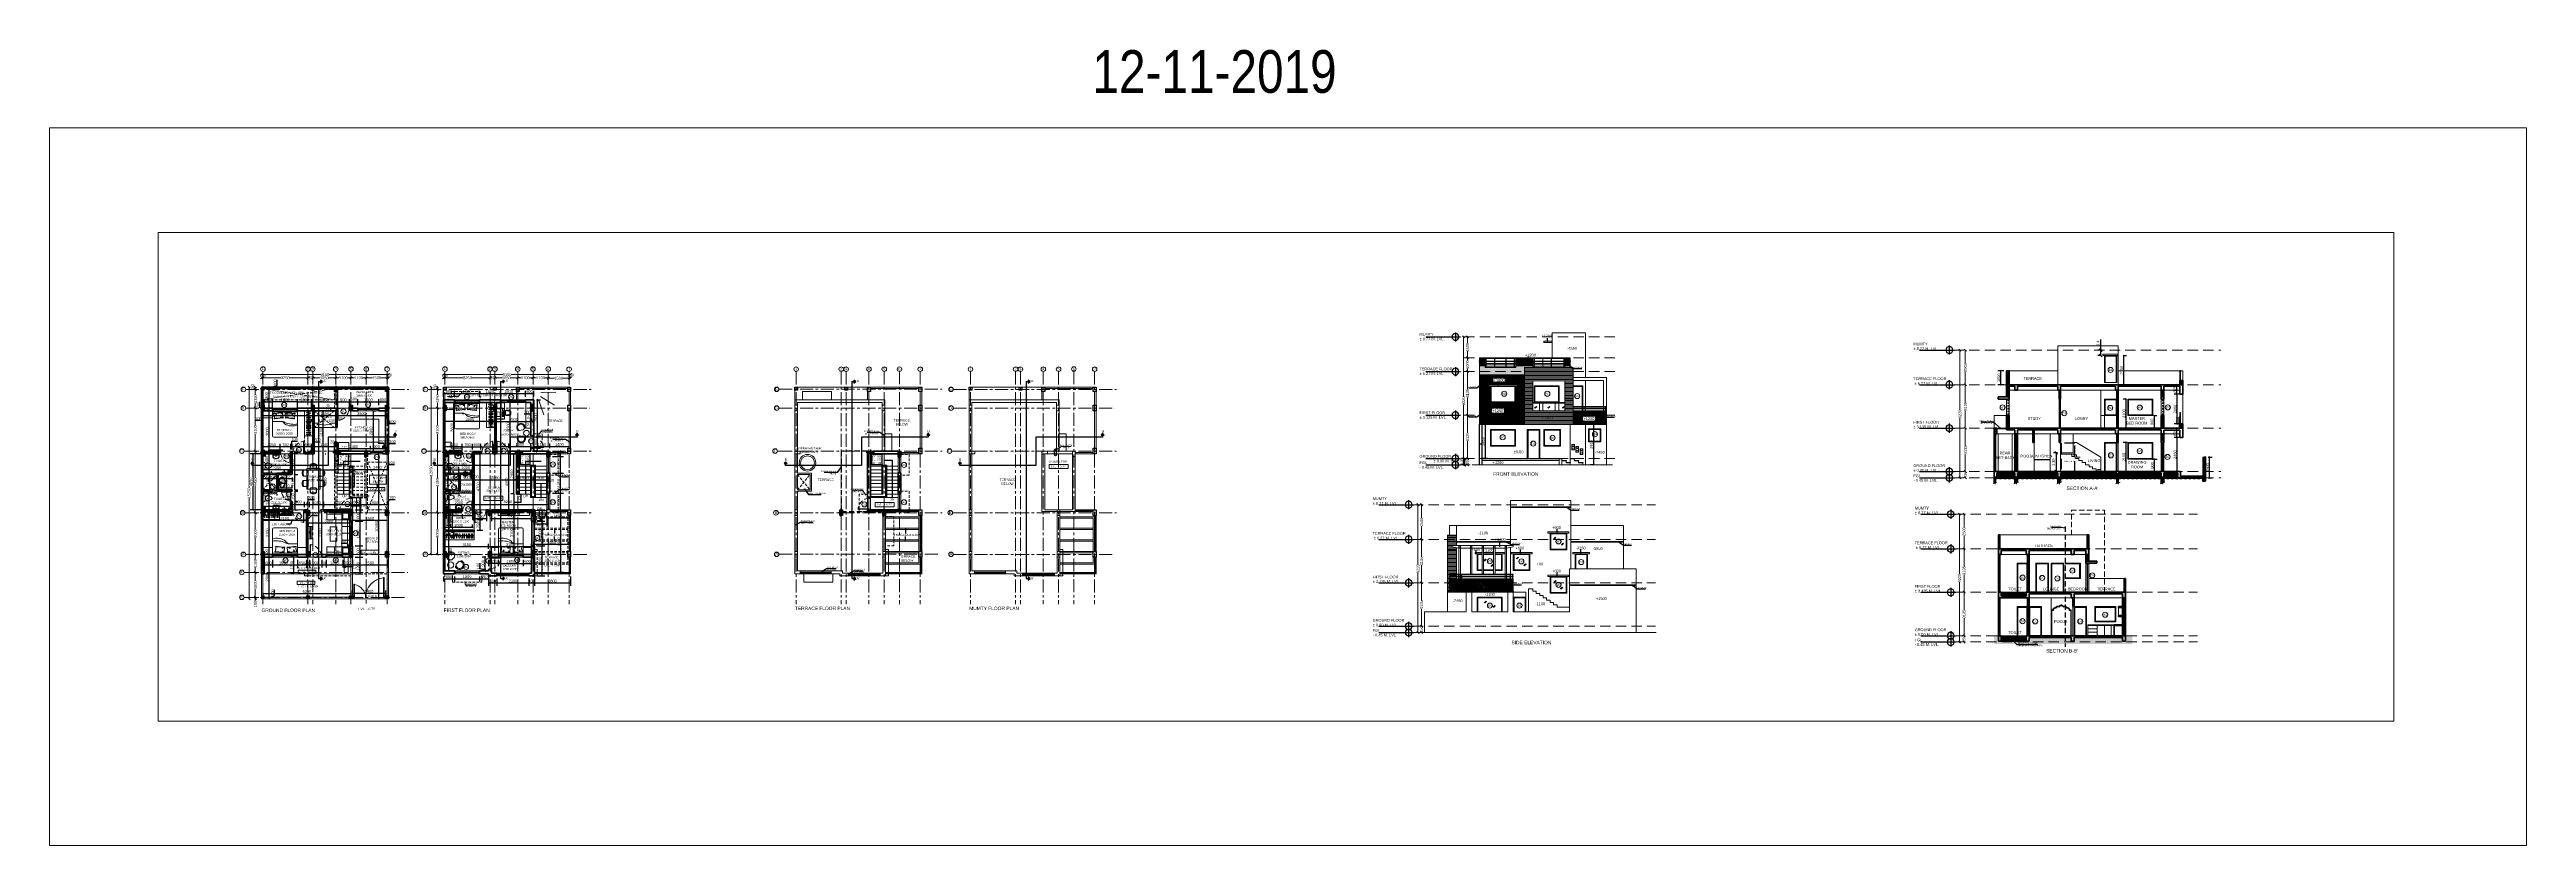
# Model space of a CAD drawing. Header units: metres. Extents: x 1689 to 2066, y 219 to 408.
# Drawn here: x 1887.4 to 2065.9, y 313.7 to 371.1 of the extents above; entities that cross this region are included whole.
import ezdxf
from ezdxf.enums import TextEntityAlignment as Align

# ---------------------------------------------------------------- set-up
doc = ezdxf.new("R2010")
doc.units = ezdxf.units.M
doc.header["$LTSCALE"] = 1.5
for name, pattern in [('00_toilet$0$8th floor plan$0$HIDDEN', [0.375, 0.25, -0.125]), ('CENTER', [2, 1.25, -0.25, 0.25, -0.25]), ('DASHED', [0.75, 0.5, -0.25]), ('DASHED2', [0.375, 0.25, -0.125]), ('HIDDEN', [0.375, 0.25, -0.125]), ('HIDDEN2', [4.7625, 3.175, -1.5875])]:
    doc.linetypes.add(name, pattern=pattern)
for name, color, linetype, lineweight in [('A- DOOR WINDOW TAGS', 7, 'Continuous', 5), ('A-Concrete', 5, 'Continuous', 40), ('A-DOOR', 13, 'Continuous', 13), ('A-ELE 01', 7, 'Continuous', 15), ('A-ELE 02', 252, 'Continuous', 9), ('A-FIXTURES', 127, 'Continuous', 5), ('A-FURNITURE', 252, 'Continuous', 5), ('A-GRID', 252, 'CENTER', 5), ('A-HATCH', 252, 'Continuous', 5), ('A-STAIR', 161, 'Continuous', 13), ('A-SYMBOL', 252, 'Continuous', 5), ('A-WALL', 1, 'Continuous', 40), ('A-WINDOW', 143, 'Continuous', 13), ('A-Working Dimension', 42, 'Continuous', 5), ('COL', 4, 'Continuous', 25), ('COLUMN - STR', 6, 'Continuous', 15), ('GRID - BEAM - STR', 250, 'CENTER', 18)]:
    doc.layers.add(name, color=color, linetype=linetype, lineweight=lineweight)
for name, color, linetype in [('A-COLUMN', 7, 'Continuous'), ('A-Text', 7, 'Continuous'), ('A-TITLE', 7, 'Continuous'), ('COLUMN', 70, 'Continuous')]:
    doc.layers.add(name, color=color, linetype=linetype)
doc.styles.add('ARIAL NARROW', font='ARIALN.TTF')
doc.styles.add('DIM', font='arial.ttf', dxfattribs={"width": 0.8, "height": 0.2})
doc.styles.add('PRADEEP - STR', font='swissel.ttf')
doc.styles.add('Roman', font='romans.shx', dxfattribs={"bigfont": 'bigfont.shx'})
doc.styles.get("Standard").update_dxf_attribs({"font": 'arial.ttf', "height": 0.2})
doc.linetypes.add('ZIGZAG', pattern='A,0.00254,-5.08,[131,ltypeshp.shx,S=5.08,R=0,X=-5.08,Y=0],-10.16,[131,ltypeshp.shx,S=5.08,R=180,X=5.08,Y=0],-5.08', length=20.32254)
doc.dimstyles.new('GRID DIM', dxfattribs={"dimtxt": 0.35, "dimasz": 0.1, "dimexe": 0.1, "dimexo": 0.1, "dimgap": 0.09, "dimtad": 0, "dimdec": 0, "dimlfac": 1000, "dimzin": 0, "dimdsep": 46, "dimtxsty": 'Standard', "dimblk": 'OBLIQUE', "dimcen": 0.09, "dimclrd": 73, "dimclre": 73, "dimclrt": 1, "dimadec": 0, "dimazin": 0, "dimtfac": 1, "dimtdec": 0, "dimtofl": 0, "dimtmove": 1, "dimatfit": 3, "dimfxl": 1.25, "dimtolj": 1, "dimtzin": 0, "dimlwd": -1, "dimlwe": -1, "dimarcsym": 0})
doc.dimstyles.new('ISO-25', dxfattribs={"dimtxt": 0.2, "dimasz": 0.2, "dimexe": 0.2, "dimexo": 0.2, "dimgap": 0.1, "dimtad": 1, "dimdec": 3, "dimdsep": 46, "dimtxsty": 'Standard', "dimblk": 'OBLIQUE', "dimcen": 0.2, "dimclrt": 256, "dimadec": 0, "dimazin": 0, "dimtfac": 1, "dimtdec": 3, "dimtmove": 0, "dimatfit": 3, "dimfxl": 1, "dimarcsym": 0})
doc.dimstyles.new('W-DIM', dxfattribs={"dimtxt": 0.125, "dimasz": 0.075, "dimexe": 0.2, "dimexo": 0.2, "dimgap": 0.04, "dimtad": 1, "dimdec": 0, "dimlfac": 1000, "dimzin": 0, "dimdsep": 46, "dimtxsty": 'DIM', "dimblk": 'OBLIQUE', "dimcen": 0.09, "dimclrt": 7, "dimadec": 0, "dimazin": 0, "dimtfac": 1, "dimtdec": 0, "dimtofl": 0, "dimtmove": 0, "dimatfit": 3, "dimldrblk": 'OPEN90', "dimfxl": 0.1, "dimtolj": 1, "dimtzin": 0, "dimarcsym": 0})
doc.dimstyles.new('Working Dim', dxfattribs={"dimtxt": 0.125, "dimasz": 0.15, "dimexe": 0.09, "dimexo": 0.0625, "dimgap": 0, "dimtad": 0, "dimdec": 0, "dimlfac": 1000, "dimzin": 0, "dimdsep": 46, "dimtxsty": 'Standard', "dimblk": 'OBLIQUE', "dimcen": 0.09, "dimse1": 1, "dimse2": 1, "dimclrd": 256, "dimclre": 256, "dimadec": 0, "dimazin": 0, "dimtfac": 1, "dimtdec": 0, "dimtofl": 0, "dimtmove": 1, "dimatfit": 3, "dimldrblk": 'OBLIQUE', "dimfxl": 1, "dimtolj": 1, "dimtzin": 0, "dimlwd": -1, "dimlwe": -1, "dimarcsym": 0})
pattern_1 = [(50, (248.36011, -45.93891), (0.182184669, -0.015939086), [0.01905, -0.20955]), (355, (248.3601, -45.93891), (-0.035243421, 0.191056845), [0.01524, -0.167640584]), (100.451445, (248.37529, -45.94024), (0.146941247, 0.175117752), [0.016190009, -0.178090245]), (46.1842, (248.3601, -45.88811), (0.27107904, -0.042042328), [0.028575, -0.314325]), (96.635558, (248.3827, -45.89162), (0.237404134, 0.247426125), [0.024285023, -0.26713561]), (351.184151, (248.3601, -45.88811), (0.237404134, 0.247426125), [0.022859967, -0.25145973]), (21, (248.38551, -45.90081), (0.151614391, -0.102265198), [0.01905, -0.20955]), (326, (248.3855, -45.90081), (0.061802028, 0.184187966), [0.01524, -0.16764]), (71.451445, (248.39814, -45.90934), (0.21341642, 0.081922769), [0.016190009, -0.178089938]), (37.5, (248.36011, -45.938915), (0.0030886033, 0.0845550389), [0, -0.165608, 0, -0.17018, 0, -0.168275]), (7.5, (248.36011, -45.938915), (0.0668196625, 0.100180575), [0, -0.097028, 0, -0.161798, 0, -0.064135]), (327.5, (248.303466, -45.938915), (0.1355905952, -0.005728744), [0, -0.0635, 0, -0.19812, 0, -0.26289]), (317.5, (248.27807, -45.93891), (0.1481291814, 0.025426491), [0, -0.08255, 0, -0.131572, 0, -0.18669])]
pattern_2 = [(45, (248.36011, -45.93891), (-0.067351921, 0.067351921), []), (45, (248.40501, -45.93891), (-0.067351921, 0.067351921), [])]
pattern_3 = [(0, (248.36011, -45.93891), (0.15875, 0.15875), [0.15875, -0.15875]), (0, (248.36011, -45.87938), (0.15875, 0.15875), [0.15875, -0.15875]), (0, (248.36011, -45.81985), (0.15875, 0.15875), [0.15875, -0.15875]), (90, (248.37995, -45.80001), (-0.15875, 0.15875), [0.15875, -0.15875]), (90, (248.43948, -45.80001), (-0.15875, 0.15875), [0.15875, -0.15875]), (90, (248.49901, -45.80001), (-0.15875, 0.15875), [0.15875, -0.15875])]
pattern_4 = [(0, (0, 0), (0, 6.985), [5.08, -1.905]), (90, (0, 0), (-6.985, 4e-16), [5.08, -1.905])]
pattern_5 = [(45, (223.82924, -71.163706), (0.0252569703, 0.0926088912), [0.1190625, -0.0238125, 0, -0.0238125])]
pattern_6 = [(45, (223.80424, -71.163706), (0.0252569703, 0.0926088912), [0.1190625, -0.0238125, 0, -0.0238125])]
pattern_7 = [(180, (189.789925, -97.1877), (-7e-18, -0.09525), [])]
pattern_8 = [(45, (323.82864, -56.468123), (0.0252569703, 0.0926088912), [0.1190625, -0.0238125, 0, -0.0238125])]

# ---------------------------------------------------------------- blocks, each defined once
blk = doc.blocks.new('A$C3A7D7E6B')
at = {"layer": 'A-Text', "color": 19}
for p, q in [((1766, 0), (-300, 0)), ((0, 270), (0, -270))]:
    blk.add_line(p, q, dxfattribs=at)
blk.add_circle((0, 0), 200, dxfattribs=at)
blk = doc.blocks.new('A$C287A73BA')
at = {"layer": 'A-GRID', "linetype": 'DASHED'}
for p, q in [((1.82, 9.58), (20.43, 9.58)), ((1.82, 7.08), (20.43, 7.08)), ((1.82, 3.94), (20.43, 3.94)), ((1.82, 0.81), (20.43, 0.81)), ((1.82, 0.36), (20.43, 0.36))]:
    blk.add_line(p, q, dxfattribs=at)
at = {"layer": 'A-SYMBOL', "lineweight": -3, "xscale": -0.001212954476999878, "yscale": 0.001212954476999878, "zscale": 0.001212954476999878}
for p in [(2.64, 9.58), (2.64, 7.08), (2.64, 3.94), (2.64, 0.81), (2.64, 0.36)]:
    blk.add_blockref('A$C3A7D7E6B', p, dxfattribs=at)
at = {"layer": 'A-Text', "char_height": 0.2, "attachment_point": 1, "style": 'DIM'}
for s, insert, width in [('MUMTY\\P%%P 8.77 M. LVL.', (0.05, 10.11), 2.3752), ('TERRACE FLOOR\\P %%P 6.27 M. LVL.', (0.05, 7.61), 2.3752), ('FIRST FLOOR \\P%%P 3.135 M. LVL.', (0.05, 4.47), 1.9774), ('GROUND FLOOR \\P%%P 0.00 M. LVL.', (0.05, 1.34), 2.2819), ('FGL \\P- 0.45 M. LVL.', (0.05, 0.61), 1.7617)]:
    blk.add_mtext(s, dxfattribs=dict(at, insert=insert, width=width))
blk = doc.blocks.new('LEVELS')
at = {"layer": 'A-GRID', "linetype": 'DASHED'}
for p, q in [((-20.39, 9.22), (0, 9.22)), ((-20.39, 6.72), (0, 6.72)), ((-20.39, 3.58), (0, 3.58)), ((-20.39, 0.45), (0, 0.45)), ((-20.39, 0), (0, 0))]:
    blk.add_line(p, q, dxfattribs=at)
at = {"layer": 'A-SYMBOL', "lineweight": -3, "xscale": -0.001212954476999878, "yscale": 0.001212954476999878, "zscale": 0.001212954476999878}
for p in [(-19.57, 9.22), (-19.57, 6.72), (-19.57, 3.58), (-19.57, 0.45), (-19.57, 0)]:
    blk.add_blockref('A$C3A7D7E6B', p, dxfattribs=at)
at = {"layer": 'A-Text', "char_height": 0.2, "attachment_point": 1, "style": 'DIM'}
for s, insert, width in [('MUMTY\\P%%P 8.77 M. LVL.', (-22.16, 9.75), 2.3752), ('TERRACE FLOOR\\P %%P 6.27 M. LVL.', (-22.16, 7.25), 2.3752), ('FIRST FLOOR \\P%%P 3.135 M. LVL.', (-22.16, 4.11), 1.9774), ('GROUND FLOOR \\P%%P 0.00 M. LVL.', (-22.16, 0.98), 2.2819), ('FGL \\P- 0.45 M. LVL.', (-22.16, 0.25), 1.7617)]:
    blk.add_mtext(s, dxfattribs=dict(at, insert=insert, width=width))
blk = doc.blocks.new('LEVELS 02')
at = {"layer": 'A-GRID', "linetype": 'DASHED'}
for p, q in [((0, 9.22), (-11.13, 9.22)), ((0, 7.72), (-11.13, 7.72)), ((0, 6.72), (-11.13, 6.72)), ((0, 3.58), (-11.13, 3.58)), ((-12.31, 0), (0, 0)), ((0, 0.45), (-11.13, 0.45))]:
    blk.add_line(p, q, dxfattribs=at)
at = {"layer": 'A-SYMBOL', "lineweight": -3, "xscale": -0.001212954476999878, "yscale": 0.001212954476999878, "zscale": 0.001212954476999878}
for p in [(-11.5, 9.22), (-11.5, 6.72), (-11.5, 3.58), (-11.5, 0.45), (-11.5, 0)]:
    blk.add_blockref('A$C3A7D7E6B', p, dxfattribs=at)
at = {"layer": 'A-Text', "char_height": 0.2, "attachment_point": 1, "style": 'DIM'}
for s, insert, width in [('MUMTY   \\P%%P 8.77 M. LVL.', (-14.09, 9.51), 1.822), ('TERRACE FLOOR \\P%%P 6.27 M. LVL.', (-14.09, 7.01), 2.3752), ('FIRST FLOOR \\P%%P 3.135 M. LVL.', (-14.09, 3.85), 1.9774), ('GROUND FLOOR \\P             %%P 0.00 M. LVL.', (-14.09, 0.71), 2.2819), ('FGL \\P- 0.45 M. LVL.', (-14.09, 0.25), 1.7617)]:
    blk.add_mtext(s, dxfattribs=dict(at, insert=insert, width=width))
blk = doc.blocks.new('W_1800')
at = {"layer": 'A-WINDOW', "linetype": 'ByBlock'}
for p, q in [((-0.9, 0.17), (-0.9, -0.03)), ((0.9, 0.17), (-0.9, 0.17)), ((-0.85, 0.17), (-0.85, -0.03)), ((-0.85, 0.08), (0.85, 0.08)), ((-0.85, 0.06), (0.85, 0.06)), ((0.85, 0.17), (0.85, -0.03)), ((0.9, 0.17), (0.9, -0.03)), ((0.9, -0.03), (-0.9, -0.03))]:
    blk.add_line(p, q, dxfattribs=at)
blk = doc.blocks.new('asdgsdg')
at = {"layer": 'A-FURNITURE', "color": 251}
for p, q in [((-1.5, 1.63), (-1.5, 1.12)), ((-0.3, 1.53), (-1.5, 1.53)), ((-0.95, 1.68), (-1.45, 1.68)), ((-1.45, 1.07), (-0.95, 1.07)), ((-1.24, -0.62), (-1.24, 0.5)), ((-1.24, 0.5), (-0.72, 0.5)), ((-0.9, 1.12), (-0.9, 1.63)), ((-0.35, 1.68), (-0.85, 1.68)), ((-0.85, 1.07), (-0.35, 1.07)), ((-0.72, 0.5), (-0.72, -0.62)), ((-0.3, 1.12), (-0.3, 1.63)), ((-0.3, 1.02), (-0.3, 0.59)), ((-0.3, 1), (-0.3, 1)), ((-0.3, 0.49), (-0.3, 0.05)), ((-0.25, 1.07), (0.25, 1.07)), ((-0.25, 0.54), (0.25, 0.54)), ((-0.25, 0), (0.25, 0)), ((0.15, 1.07), (0.15, -1.07)), ((0.3, 0.59), (0.3, 1.02)), ((0.3, 0.05), (0.3, 0.49)), ((-1.5, -1.62), (-1.5, -1.12)), ((-0.3, -1.52), (-1.5, -1.52)), ((-1.45, -1.07), (-0.95, -1.07)), ((-0.95, -1.67), (-1.45, -1.67)), ((-0.72, -0.62), (-1.24, -0.62)), ((-0.9, -1.12), (-0.9, -1.62)), ((-0.85, -1.07), (-0.35, -1.07)), ((-0.35, -1.67), (-0.85, -1.67)), ((-0.3, -0.49), (-0.3, -0.05)), ((-0.3, -1.02), (-0.3, -0.59)), ((-0.3, -1), (-0.3, -1)), ((-0.3, -1.12), (-0.3, -1.63)), ((-0.25, -0.54), (0.25, -0.54)), ((-0.25, -1.07), (0.25, -1.07)), ((0.3, -0.05), (0.3, -0.49)), ((0.3, -0.59), (0.3, -1.02))]:
    blk.add_line(p, q, dxfattribs=at)
for points in [[(-0.25, 1.12), (-0.25, 1.63), (0.25, 1.63), (0.25, 1.12)], [(-0.22, 1.15), (-0.22, 1.6), (0.22, 1.6), (0.22, 1.15)], [(-0.25, -1.12), (-0.25, -1.62), (0.25, -1.62), (0.25, -1.12)], [(-0.22, -1.15), (-0.22, -1.6), (0.22, -1.6), (0.22, -1.15)]]:
    blk.add_lwpolyline(points, close=True, dxfattribs=at)
for centre, start, end in [((-1.45, 1.63), 90, 180), ((-1.45, 1.12), 180, 270), ((-0.95, 1.63), 0, 90), ((-0.95, 1.12), 270, 0), ((-0.85, 1.63), 90, 180), ((-0.85, 1.12), 180, 270), ((-0.35, 1.63), 0, 90), ((-0.35, 1.12), 270, 0), ((-0.25, 1.12), 180, 270), ((-0.25, 1.02), 90, 180), ((-0.25, 0.59), 180, 270), ((-0.25, 0.49), 90, 180), ((-0.25, 0.05), 180, 270), ((-0.25, -0.05), 90, 180), ((0.25, 1.02), 0, 90), ((0.25, 0.59), 270, 0), ((0.25, 0.49), 0, 90), ((0.25, 0.05), 270, 0), ((0.25, -0.05), 0, 90), ((-1.45, -1.12), 90, 180), ((-1.45, -1.62), 180, 270), ((-0.95, -1.12), 0, 90), ((-0.95, -1.62), 270, 0), ((-0.85, -1.12), 90, 180), ((-0.85, -1.62), 180, 270), ((-0.35, -1.12), 0, 90), ((-0.35, -1.62), 270, 0), ((-0.25, -0.49), 180, 270), ((-0.25, -0.59), 90, 180), ((-0.25, -1.02), 180, 270), ((-0.25, -1.12), 90, 180), ((0.25, -0.49), 270, 0), ((0.25, -0.59), 0, 90), ((0.25, -1.02), 270, 0)]:
    blk.add_arc(centre, 0.05, start, end, dxfattribs=at)
at = {"layer": 'A-FURNITURE'}
for p in [(0.15, 0.56), (0.15, -0.05), (0.15, -0.56)]:
    blk.add_point(p, dxfattribs=at)
blk = doc.blocks.new('_Oblique')
at = {"color": 0, "linetype": 'ByBlock', "lineweight": -2}
blk.add_line((-0.5, -0.5), (0.5, 0.5), dxfattribs=at)
blk = doc.blocks.new('_Open90')
at = {"color": 0, "linetype": 'ByBlock', "lineweight": -2}
for p, q in [((0, 0), (-1, 0)), ((-0.5, 0.5), (0, 0)), ((0, 0), (-0.5, -0.5))]:
    blk.add_line(p, q, dxfattribs=at)
blk = doc.blocks.new('DOOR 1000 MM')
at = {"layer": 'A-DOOR'}
for p, q in [((0, 0.27), (0, -0.62)), ((0.03, 0.27), (0, 0.27)), ((0.03, 0.27), (0.03, -0.62)), ((0.03, -0.62), (0, -0.62))]:
    blk.add_line(p, q, dxfattribs=at)
for points in [[(-0.86, 0.3), (-0.86, 0.27), (-0.92, 0.27), (-0.92, 0.38), (-0.86, 0.38), (-0.86, 0.35), (-0.85, 0.35), (-0.85, 0.3)], [(0.03, 0.3), (0.03, 0.27), (0.08, 0.27), (0.08, 0.38), (0.03, 0.38), (0.03, 0.35), (0.01, 0.35), (0.01, 0.3)]]:
    blk.add_lwpolyline(points, close=True, dxfattribs=at)
at = {"layer": 'A-DOOR', "color": 150, "linetype": 'HIDDEN'}
blk.add_arc((0.12, 0.36), 0.986, 185.3116, 264.6729, dxfattribs=at)
blk = doc.blocks.new('DOOR 750 MM')
at = {"layer": 'A-DOOR', "lineweight": 5}
for p, q in [((0, 0), (0, -0.67)), ((0.02, 0), (0, 0)), ((0.02, 0), (0.02, -0.67)), ((0.02, -0.67), (0, -0.67))]:
    blk.add_line(p, q, dxfattribs=at)
for points in [[(-0.65, 0.02), (-0.65, 0), (-0.69, 0), (-0.69, 0.08), (-0.65, 0.08), (-0.65, 0.06), (-0.64, 0.06), (-0.64, 0.02)], [(0.02, 0.02), (0.02, 0), (0.06, 0), (0.06, 0.08), (0.02, 0.08), (0.02, 0.06), (0.01, 0.06), (0.01, 0.02)]]:
    blk.add_lwpolyline(points, close=True, dxfattribs=at)
at = {"layer": 'A-DOOR', "color": 150, "linetype": 'HIDDEN', "lineweight": 5}
blk.add_arc((0.09, 0.07), 0.739, 185.3116, 264.6729, dxfattribs=at)
blk = doc.blocks.new('V01')
at = {"layer": 'A-WINDOW'}
for p, q in [((0, 0), (0, 0.1)), ((0, 0.1), (0.6, 0.1)), ((0.04, 0), (0.56, 0)), ((0.6, 0.09), (0.6, 0.1))]:
    blk.add_line(p, q, dxfattribs=at)
at = {"layer": 'A-WINDOW', "linetype": 'DASHED', "ltscale": 0.1}
for p, q in [((0.56, 0.06), (0.04, 0.06)), ((0.56, 0.03), (0.04, 0.03))]:
    blk.add_line(p, q, dxfattribs=at)
at = {"layer": 'A-WINDOW'}
for points in [[(0, 0.07), (0, 0.07), (0, 0.09), (0.04, 0.09), (0.04, 0), (0, 0), (0, 0.02), (0, 0.03), (0, 0.03)], [(0.56, 0.07), (0.56, 0.07), (0.56, 0.09), (0.6, 0.09), (0.6, 0), (0.56, 0), (0.56, 0.02), (0.56, 0.03), (0.56, 0.03)]]:
    blk.add_lwpolyline(points, close=True, dxfattribs=at)
blk = doc.blocks.new('A$C7F4022AB')
at = {"layer": 'A-FIXTURES'}
for p, q in [((-656, 13, 0), (-643, 48, 0)), ((-656, -13, 0), (-656, 13, 0)), ((-643, 48, 0), (-631, 70, 0)), ((-631, 70, 0), (-605, 95, 0)), ((-605, 95, 0), (-554, 130, 0)), ((-554, 130, 0), (-504, 154, 0)), ((-504, 154, 0), (-453, 172, 0)), ((-453, 172, 0), (-402, 186, 0)), ((-402, 186, 0), (-351, 191, 0)), ((-351, 191, 0), (-326, 188, 0)), ((-326, 188, 0), (-300, 184, 0)), ((-300, 184, 0), (-275, 177, 0)), ((-275, 177, 0), (-250, 163, 0)), ((-250, 163, 0), (-224, 132, 0)), ((-224, 132, 0), (-212, 97, 0)), ((-164, 123, 0), (-224, 132, 0)), ((-212, 97, 0), (-199, 25, 0)), ((-199, 25, 0), (-199, -25, 0)), ((-164, 159, 0), (-164, -159, 0)), ((0, 253, 0), (-69, 253, 0)), ((-643, -48, 0), (-656, -13, 0)), ((-631, -70, 0), (-643, -48, 0)), ((-605, -95, 0), (-631, -70, 0)), ((-554, -130, 0), (-605, -95, 0)), ((-504, -154, 0), (-554, -130, 0)), ((-453, -172, 0), (-504, -154, 0)), ((-402, -186, 0), (-453, -172, 0)), ((-351, -190, 0), (-402, -186, 0)), ((-326, -188, 0), (-351, -190, 0)), ((-300, -184, 0), (-326, -188, 0)), ((-275, -177, 0), (-300, -184, 0)), ((-250, -163, 0), (-275, -177, 0)), ((-224, -132, 0), (-250, -163, 0)), ((-212, -97, 0), (-224, -132, 0)), ((-164, -123, 0), (-224, -132, 0)), ((-199, -25, 0), (-212, -97, 0)), ((-69, -253, 0), (0, -253, 0))]:
    blk.add_line(p, q, dxfattribs=at)
blk.add_lwpolyline([(0, -253), (0, 253)], dxfattribs=at)
for centre, start, end in [((-69, 159, 0), 90, 180), ((-69, -159, 0), 180, 270)]:
    blk.add_arc(centre, 94.6, start, end, dxfattribs=at)
blk = doc.blocks.new('R')
at = {"layer": 'A-FIXTURES'}
for p, q in [((-7.1, 3), (13, 3)), ((-7.1, 3), (-7.1, -7.3)), ((-6.1, 1.2), (-4.8, 0.4)), ((-5.9, 2), (-3.8, 0.5)), ((-5.8, 1.5), (-4.6, 0.7)), ((-5.7, 2.3), (-3.6, 0.8)), ((-5.1, 2.2), (-3.9, 1.4)), ((-4.9, 2.6), (-3.7, 1.7)), ((-2.9, 2.7), (-2.5, -0.1)), ((8.8, 2.7), (8.5, 0.4)), ((10.8, 2.6), (9.6, 1.7)), ((11.7, 2.3), (9.6, 0.8)), ((11, 2.2), (9.8, 1.4)), ((11.9, 2), (9.8, 0.5)), ((11.8, 1.5), (10.6, 0.7)), ((12, 1.2), (10.8, 0.4)), ((13, 3), (13, -7.3)), ((-3.3, -0.1), (-6.7, -0.1)), ((-3.2, -0.1), (-6.7, -0.1)), ((-2.5, -0.1), (8, -0.1)), ((9.2, -0.1), (12.6, -0.1)), ((9.2, -0.1), (12.6, -0.1))]:
    blk.add_line(p, q, dxfattribs=at)
at = {"layer": 'A-FIXTURES', "linetype": 'HIDDEN'}
for p, q in [((0.4, 1.3), (-2.3, 1.3)), ((-1, 2.7), (-1, 0)), ((4.3, 1.3), (1.7, 1.3)), ((3, 2.7), (3, 0)), ((8.2, 1.3), (5.6, 1.3)), ((6.9, 2.7), (6.9, 0)), ((1.3, -2.2), (4.7, -2.2)), ((3, -3.9), (3, -0.5))]:
    blk.add_line(p, q, dxfattribs=at)
at = {"layer": 'A-FIXTURES', "const_width": 0.0984}
for points in [[(-7.8, 3.8), (-7.8, -7.3)], [(-7.8, 3.8), (13.8, 3.8)], [(13.8, 3.8), (13.8, -7.3)]]:
    blk.add_lwpolyline(points, dxfattribs=at)
for points in [[(-7.8, -7.3, 0.357062), (-4.7, -11.2, 0.357062)], [(-4.7, -11.2, 0.099824), (10.6, -11.2, 0.099824)], [(10.6, -11.2, 0.357062), (13.8, -7.3, 0.357062)]]:
    blk.add_lwpolyline(points, format="xyb", dxfattribs=at)
at = {"layer": 'A-FIXTURES', "linetype": 'HIDDEN'}
for centre in [(-1, 1.3), (3, 1.3), (6.9, 1.3)]:
    blk.add_circle(centre, 0.689, dxfattribs=at)
at = {"layer": 'A-FIXTURES'}
for radius in [1.28, 0.886]:
    blk.add_circle((3, -2.2), radius, dxfattribs=at)
for centre, radius, start, end in [((-6.7, 0.2), 0.394, 180, 270), ((-5.9, 1.4), 0.197, 55.22243, 235.22138), ((-5.8, 2.1), 0.197, 55.21979, 235.21874), ((-5, 2.4), 0.197, 55.21979, 235.21874), ((-4.7, 0.5), 0.197, 235.21979, 55.21874), ((-3.8, 1.6), 0.197, 235.22243, 55.22138), ((-3.7, 0.7), 0.197, 235.22243, 55.22138), ((-3.3, 2.6), 0.394, 7.26122, 90), ((-2, 0.4), 0.591, 187.26122, 270), ((8, 0.4), 0.591, 270, 352.73878), ((9.2, 2.6), 0.394, 90, 172.73878), ((9.7, 1.6), 0.197, 124.77862, 304.77757), ((9.7, 0.7), 0.197, 124.77862, 304.77757), ((10.7, 0.5), 0.197, 124.78126, 304.78021), ((10.9, 2.4), 0.197, 304.78126, 124.78021), ((11.8, 2.1), 0.197, 304.78126, 124.78021), ((11.9, 1.4), 0.197, 304.77862, 124.77757), ((12.6, 0.2), 0.394, 270, 0), ((-3.9, -7.3), 3.15, 180, 258.59878), ((-1.1, -5), 4.9, 115.16565, 207.01568), ((-3.3, -6.1), 2.36, 207.01568, 218.76519), ((-0.2, -3.6), 6.42, 218.76519, 240.9454), ((3, 26.9), 38, 258.59878, 281.40122), ((1.7, -0.2), 10.3, 240.9454, 257.04078), ((-3.2, -0.3), 0.197, 295.16565, 90), ((3, 5.3), 15.9, 257.04078, 270), ((3, 5.3), 15.9, 270, 282.95922), ((4.2, -0.2), 10.3, 282.95922, 299.0546), ((9.2, -0.3), 0.197, 90, 244.83435), ((7, -5), 4.9, 332.98432, 64.83435), ((6.1, -3.6), 6.42, 299.0546, 321.23481), ((9.9, -7.3), 3.15, 281.40122, 0), ((9.3, -6.1), 2.36, 321.23481, 332.98432)]:
    blk.add_arc(centre, radius, start, end, dxfattribs=at)
blk = doc.blocks.new('CUT OUT 100x100')
at = {"layer": 'A-FIXTURES'}
for p, q in [((-50, -50), (51, 51)), ((51, -50), (-50, 51))]:
    blk.add_line(p, q, dxfattribs=at)
at = {"layer": 'A-FIXTURES', "color": 1}
blk.add_lwpolyline([(-50, 51), (-50, -50), (51, -50), (51, 51)], close=True, dxfattribs=at)
at = {"layer": 'A-FIXTURES'}
blk.add_lwpolyline([(-50, 51), (51, 51), (51, -50), (-50, -50)], close=True, dxfattribs=at)
at = {"layer": 'A-FIXTURES', "color": 1}
blk.add_circle((0, 0), 38.8, dxfattribs=at)
at = {"layer": 'A-FIXTURES', "color": 7}
for centre, radius in [((0, 0), 34.8), ((-22, 0), 3.56), ((-16, 16), 3.56), ((-11, 0), 3.56), ((-8, 8), 3.56), ((0, 23), 3.56), ((0, 12), 3.56), ((0, 0), 3.56), ((8, 8), 3.56), ((12, 0), 3.56), ((16, 16), 3.56), ((23, 0), 3.56), ((-16, -16), 3.56), ((-8, -8), 3.56), ((0, -11), 3.56), ((0, -22), 3.56), ((8, -8), 3.56), ((16, -16), 3.56)]:
    blk.add_circle(centre, radius, dxfattribs=at)
for centre, start, end in [((-34, 0), 257.69814, 102.30186), ((-24, 24), 212.69814, 57.30186), ((0, 34), 167.69814, 12.30186), ((24, 24), 122.69814, 327.30186), ((34, 0), 77.69814, 282.30186), ((-24, -24), 302.69814, 147.30186), ((0, -34), 347.69814, 192.30186), ((24, -24), 32.69814, 237.30186)]:
    blk.add_arc(centre, 3.56, start, end, dxfattribs=at)
blk = doc.blocks.new('Faucet - Bathroom top')
at = {"layer": 'A-FIXTURES'}
for p, q in [((-4.1, 0.1), (-4.4, 0.1)), ((-3.8, 0.5), (-3.8, 0.8)), ((-3.5, 0.5), (-3.5, 0.8)), ((-3.1, 0.1), (-2.9, 0.1)), ((3.1, 0.1), (2.9, 0.1)), ((3.5, 0.5), (3.5, 0.8)), ((3.8, 0.5), (3.8, 0.8)), ((4.1, 0.1), (4.4, 0.1)), ((-4.1, -0.1), (-4.4, -0.1)), ((-3.8, -0.5), (-3.8, -0.8)), ((-3.5, -0.5), (-3.5, -0.8)), ((-3.1, -0.1), (-2.9, -0.1)), ((-0.5, -0.9), (-0.5, -4.5)), ((0.5, -4.5), (0.5, -0.9)), ((3.1, -0.1), (2.9, -0.1)), ((3.5, -0.5), (3.5, -0.8)), ((3.8, -0.5), (3.8, -0.8)), ((4.1, -0.1), (4.4, -0.1))]:
    blk.add_line(p, q, dxfattribs=at)
for centre, radius in [((-3.6, 0), 1.38), ((-4.6, 0), 0.28), ((-3.6, 0), 0.5), ((-3.6, 1), 0.28), ((-2.6, 0), 0.28), ((0, 0), 0.5), ((3.6, 0), 1.38), ((2.6, 0), 0.28), ((3.6, 0), 0.5), ((3.6, 1), 0.28), ((4.6, 0), 0.28), ((-3.6, -1), 0.28), ((3.6, -1), 0.28)]:
    blk.add_circle(centre, radius, dxfattribs=at)
for centre, radius, start, end in [((-3.6, 0), 1, 105.2407, 164.2093), ((-3.6, 0), 1, 16.44125, 74.07887), ((0, 0), 1.5, 289.6514, 250.3603), ((0, 0), 1, 300.3431, 239.7554), ((3.6, 0), 1, 106.12, 164.0884), ((3.6, 0), 1, 16.23422, 73.90469), ((-3.6, 0), 1, 196.2342, 253.9047), ((-3.6, 0), 1, 286.12, 344.0884), ((0, -4.5), 0.5, 180, 0), ((3.6, 0), 1, 196.4413, 254.0789), ((3.6, 0), 1, 285.2407, 344.2093)]:
    blk.add_arc(centre, radius, start, end, dxfattribs=at)
blk = doc.blocks.new('A$C0B5D0E53')
at = {"layer": 'A-FIXTURES'}
for p, q in [((0, 11), (0, 47)), ((0, 47), (15, 47)), ((0, 11), (12, 11)), ((1, 45), (12, 45)), ((1, 12), (12, 12)), ((12, 11), (12, 47)), ((12, 11), (15, 11)), ((15, 11), (15, 47)), ((70, 41), (110, 45)), ((70, 45), (70, 12)), ((70, 16), (110, 12))]:
    blk.add_line(p, q, dxfattribs=at)
for centre, radius, start, end in [((3, 43), 2.66, 117.10999, 161.72934), ((3, 14), 2.66, 198.27066, 242.89001), ((8, 99), 56.2, 277.35802, 310.42145), ((8, -42), 56.2, 49.57855, 82.64198), ((52, 37), 20.8, 24.72591, 109.75439), ((52, 21), 20.8, 250.24561, 335.27409), ((94, 28), 17.7, 301.8025, 58.51861), ((103, 28), 17.7, 293.44996, 66.55004)]:
    blk.add_arc(centre, radius, start, end, dxfattribs=at)
blk = doc.blocks.new('1200_W2')
at = {"layer": 'A-WINDOW', "linetype": 'ByBlock'}
for p, q in [((-0.6, 0.1), (-0.6, -0.1)), ((-0.6, 0.1), (0.6, 0.1)), ((-0.55, 0.1), (-0.55, -0.1)), ((0.55, 0.01), (-0.55, 0.01)), ((0.55, 0.1), (0.55, -0.1)), ((0.6, 0.1), (0.6, -0.1)), ((-0.6, -0.1), (0.6, -0.1)), ((0.55, -0.01), (-0.55, -0.01))]:
    blk.add_line(p, q, dxfattribs=at)
blk = doc.blocks.new('A$C160C6A6A')
at = {"layer": 'A-FURNITURE', "color": 251, "lineweight": 5}
for p, q in [((0.3, -0.04), (0.3, -0.64)), ((0.3, -0.04), (1.5, -0.04)), ((0.3, -0.64), (1.5, -0.64)), ((0.31, -0.49), (0.42, -0.19)), ((0.33, -0.5), (0.31, -0.49)), ((0.33, -0.5), (0.44, -0.2)), ((0.44, -0.2), (0.42, -0.19)), ((0.45, -0.49), (0.56, -0.19)), ((0.47, -0.5), (0.45, -0.49)), ((0.47, -0.5), (0.58, -0.2)), ((0.58, -0.2), (0.56, -0.19)), ((0.66, -0.19), (0.65, -0.51)), ((0.65, -0.51), (0.68, -0.51)), ((0.69, -0.19), (0.66, -0.19)), ((0.69, -0.19), (0.68, -0.51)), ((0.81, -0.19), (0.78, -0.19)), ((0.78, -0.19), (0.79, -0.5)), ((0.79, -0.5), (0.82, -0.5)), ((0.81, -0.19), (0.82, -0.5)), ((0.97, -0.19), (0.94, -0.19)), ((0.94, -0.19), (0.94, -0.51)), ((0.94, -0.51), (0.96, -0.51)), ((0.97, -0.19), (0.96, -0.51)), ((1.09, -0.19), (1.06, -0.19)), ((1.06, -0.19), (1.07, -0.5)), ((1.07, -0.5), (1.1, -0.5)), ((1.09, -0.19), (1.1, -0.5)), ((1.19, -0.19), (1.17, -0.19)), ((1.17, -0.19), (1.17, -0.5)), ((1.17, -0.5), (1.2, -0.5)), ((1.19, -0.19), (1.2, -0.5)), ((1.33, -0.19), (1.3, -0.19)), ((1.3, -0.19), (1.31, -0.5)), ((1.31, -0.5), (1.33, -0.5)), ((1.33, -0.19), (1.33, -0.5)), ((1.41, -0.19), (1.38, -0.19)), ((1.38, -0.19), (1.39, -0.5)), ((1.39, -0.5), (1.42, -0.5)), ((1.41, -0.19), (1.42, -0.5)), ((1.5, -0.04), (1.5, -0.64))]:
    blk.add_line(p, q, dxfattribs=at)
at = {"layer": 'A-FURNITURE', "color": 251}
for p, q in [((0.3, -0.35), (1.5, -0.35)), ((1.5, -0.37), (0.3, -0.37))]:
    blk.add_line(p, q, dxfattribs=at)
blk = doc.blocks.new('*D250')
at = {"layer": 'A-Working Dimension', "transparency": 16777216}
for p, q in [((1902.21, 346.6), (1902.21, 346.21)), ((1902.21, 345.25), (1902.21, 345.63))]:
    blk.add_line(p, q, dxfattribs=at)
at = {"layer": 'Defpoints', "color": 0, "linetype": 'Continuous', "transparency": 16777216}
for p in [(1902.21, 346.6), (1902.66, 346.6), (1902.6, 345.25)]:
    blk.add_point(p, dxfattribs=at)
at = {"layer": 'A-Working Dimension', "linetype": 'Continuous', "transparency": 16777216, "xscale": 0.15, "yscale": 0.15, "zscale": 0.15}
for p, rotation in [((1902.21, 346.6), 90), ((1902.21, 345.25), 270)]:
    blk.add_blockref('_Oblique', p, dxfattribs=dict(at, rotation=rotation))
at = {"layer": 'A-Working Dimension', "color": 0, "linetype": 'Continuous', "transparency": 16777216, "insert": (1902.21, 345.92), "char_height": 0.2, "attachment_point": 5, "rotation": 90}
blk.add_mtext('\\A1;1350', dxfattribs=at)
blk = doc.blocks.new('terey')
h = blk.add_hatch()
h.set_pattern_fill('ANGLE')
h.set_pattern_definition(pattern_4)
h.paths.add_polyline_path([(1491.34, 474.57), (1491.54, 474.57), (1491.54, 474.97), (1491.34, 474.97)])
h = blk.add_hatch(color=7)
h.dxf.hatch_style = 1
h.paths.add_polyline_path([(1491.54, 474.97), (1491.34, 474.97), (1491.34, 474.57), (1491.54, 474.57)])
at = {"layer": 'A-FURNITURE'}
h = blk.add_hatch(dxfattribs=at)
h.set_pattern_fill('ANGLE')
h.set_pattern_definition(pattern_4)
h.paths.add_polyline_path([(1491.54, 474.97), (1491.34, 474.97), (1491.34, 474.57), (1491.54, 474.57)])
at = {"layer": 'A-FURNITURE', "color": 7}
blk.add_lwpolyline([(1491.34, 474.97), (1491.54, 474.97), (1491.54, 474.57), (1491.34, 474.57), (1491.34, 474.97)], dxfattribs=at)
blk = doc.blocks.new('D02')
at = {"layer": 'A-DOOR'}
for points in [[(0, 0), (0.06, 0), (0.06, 0.09), (0, 0.09)], [(1.5, 0.09), (1.44, 0.09), (1.44, 0), (1.5, 0)]]:
    blk.add_lwpolyline(points, dxfattribs=at)
for points in [[(0.09, 0.05), (0.06, 0.05), (0.06, 0.65), (0.09, 0.65)], [(1.44, 0.05), (1.41, 0.05), (1.41, 0.95), (1.44, 0.95)]]:
    blk.add_lwpolyline(points, close=True, dxfattribs=at)
for centre, radius, start, end in [((-0.03, 0.03), 0.627, 1.4245, 78.9704), ((1.5, 0.05), 0.902, 96.0534, 180.184)]:
    blk.add_arc(centre, radius, start, end, dxfattribs=at)
blk = doc.blocks.new('*D251')
at = {"layer": 'A-Working Dimension', "transparency": 16777216}
for p, q in [((1901.76, 346.75), (1901.76, 339.49)), ((1901.76, 331.5), (1901.76, 338.76))]:
    blk.add_line(p, q, dxfattribs=at)
at = {"layer": 'Defpoints', "color": 0, "linetype": 'Continuous', "transparency": 16777216}
for p in [(1902.01, 346.75), (1901.76, 331.5), (1902.66, 331.5)]:
    blk.add_point(p, dxfattribs=at)
at = {"layer": 'A-Working Dimension', "linetype": 'Continuous', "transparency": 16777216, "xscale": 0.15, "yscale": 0.15, "zscale": 0.15}
for p, rotation in [((1901.76, 346.75), 90), ((1901.76, 331.5), 270)]:
    blk.add_blockref('_Oblique', p, dxfattribs=dict(at, rotation=rotation))
at = {"layer": 'A-Working Dimension', "color": 0, "linetype": 'Continuous', "transparency": 16777216, "insert": (1901.76, 339.12), "char_height": 0.2, "attachment_point": 5, "rotation": 90}
blk.add_mtext('\\A1;15250', dxfattribs=at)
blk = doc.blocks.new('*D252')
at = {"layer": 'A-Working Dimension', "transparency": 16777216}
for p, q in [((1902.21, 345.25), (1902.21, 343.99)), ((1902.21, 342.15), (1902.21, 343.4))]:
    blk.add_line(p, q, dxfattribs=at)
at = {"layer": 'Defpoints', "color": 0, "linetype": 'Continuous', "transparency": 16777216}
for p in [(1902.21, 345.25), (1902.66, 345.25), (1902.59, 342.15)]:
    blk.add_point(p, dxfattribs=at)
at = {"layer": 'A-Working Dimension', "linetype": 'Continuous', "transparency": 16777216, "xscale": 0.15, "yscale": 0.15, "zscale": 0.15}
for p, rotation in [((1902.21, 345.25), 90), ((1902.21, 342.15), 270)]:
    blk.add_blockref('_Oblique', p, dxfattribs=dict(at, rotation=rotation))
at = {"layer": 'A-Working Dimension', "color": 0, "linetype": 'Continuous', "transparency": 16777216, "insert": (1902.21, 343.7), "char_height": 0.2, "attachment_point": 5, "rotation": 90}
blk.add_mtext('\\A1;3100', dxfattribs=at)
blk = doc.blocks.new('*D253')
at = {"layer": 'A-Working Dimension', "transparency": 16777216}
for p, q in [((1902.21, 342.15), (1902.21, 340.22)), ((1902.21, 337.7), (1902.21, 339.62))]:
    blk.add_line(p, q, dxfattribs=at)
at = {"layer": 'Defpoints', "color": 0, "linetype": 'Continuous', "transparency": 16777216}
for p in [(1902.21, 342.15), (1902.66, 342.15), (1902.56, 337.7)]:
    blk.add_point(p, dxfattribs=at)
at = {"layer": 'A-Working Dimension', "linetype": 'Continuous', "transparency": 16777216, "xscale": 0.15, "yscale": 0.15, "zscale": 0.15}
for p, rotation in [((1902.21, 342.15), 90), ((1902.21, 337.7), 270)]:
    blk.add_blockref('_Oblique', p, dxfattribs=dict(at, rotation=rotation))
at = {"layer": 'A-Working Dimension', "color": 0, "linetype": 'Continuous', "transparency": 16777216, "insert": (1902.21, 339.92), "char_height": 0.2, "attachment_point": 5, "rotation": 90}
blk.add_mtext('\\A1;4450', dxfattribs=at)
blk = doc.blocks.new('*D254')
at = {"layer": 'A-Working Dimension', "transparency": 16777216}
for p, q in [((1902.21, 337.7), (1902.21, 336.5)), ((1902.21, 334.7), (1902.21, 335.9))]:
    blk.add_line(p, q, dxfattribs=at)
at = {"layer": 'Defpoints', "color": 0, "linetype": 'Continuous', "transparency": 16777216}
for p in [(1902.21, 337.7), (1902.66, 337.7), (1902.59, 334.7)]:
    blk.add_point(p, dxfattribs=at)
at = {"layer": 'A-Working Dimension', "linetype": 'Continuous', "transparency": 16777216, "xscale": 0.15, "yscale": 0.15, "zscale": 0.15}
for p, rotation in [((1902.21, 337.7), 90), ((1902.21, 334.7), 270)]:
    blk.add_blockref('_Oblique', p, dxfattribs=dict(at, rotation=rotation))
at = {"layer": 'A-Working Dimension', "color": 0, "linetype": 'Continuous', "transparency": 16777216, "insert": (1902.21, 336.2), "char_height": 0.2, "attachment_point": 5, "rotation": 90}
blk.add_mtext('\\A1;3000', dxfattribs=at)
blk = doc.blocks.new('*D255')
at = {"layer": 'A-Working Dimension', "transparency": 16777216}
for p, q in [((1902.21, 334.7), (1902.21, 334.34)), ((1902.21, 333.4), (1902.21, 333.76))]:
    blk.add_line(p, q, dxfattribs=at)
at = {"layer": 'Defpoints', "color": 0, "linetype": 'Continuous', "transparency": 16777216}
for p in [(1902.21, 334.7, 0), (1902.21, 333.4), (1902.21, 333.4)]:
    blk.add_point(p, dxfattribs=at)
at = {"layer": 'A-Working Dimension', "linetype": 'Continuous', "transparency": 16777216, "xscale": 0.15, "yscale": 0.15, "zscale": 0.15}
for p, rotation in [((1902.21, 334.7), 90), ((1902.21, 333.4), 270)]:
    blk.add_blockref('_Oblique', p, dxfattribs=dict(at, rotation=rotation))
at = {"layer": 'A-Working Dimension', "color": 0, "linetype": 'Continuous', "transparency": 16777216, "insert": (1902.21, 334.05), "char_height": 0.2, "attachment_point": 5, "rotation": 90}
blk.add_mtext('\\A1;1300', dxfattribs=at)
blk = doc.blocks.new('*D256')
at = {"layer": 'A-Working Dimension', "transparency": 16777216}
for p, q in [((1902.21, 333.4), (1902.21, 332.79)), ((1902.21, 331.6), (1902.21, 332.21))]:
    blk.add_line(p, q, dxfattribs=at)
at = {"layer": 'Defpoints', "color": 0, "linetype": 'Continuous', "transparency": 16777216}
for p in [(1902.21, 333.4), (1902.21, 331.6), (1902.36, 331.6)]:
    blk.add_point(p, dxfattribs=at)
at = {"layer": 'A-Working Dimension', "linetype": 'Continuous', "transparency": 16777216, "xscale": 0.15, "yscale": 0.15, "zscale": 0.15}
for p, rotation in [((1902.21, 333.4), 90), ((1902.21, 331.6), 270)]:
    blk.add_blockref('_Oblique', p, dxfattribs=dict(at, rotation=rotation))
at = {"layer": 'A-Working Dimension', "color": 0, "linetype": 'Continuous', "transparency": 16777216, "insert": (1902.21, 332.5), "char_height": 0.2, "attachment_point": 5, "rotation": 90}
blk.add_mtext('\\A1;1800', dxfattribs=at)
blk = doc.blocks.new('*D257')
at = {"layer": 'A-Working Dimension', "transparency": 16777216}
blk.add_line((1902.21, 346.6), (1902.21, 346.75), dxfattribs=at)
at = {"layer": 'Defpoints', "color": 0, "linetype": 'Continuous', "transparency": 16777216}
for p in [(1902.21, 346.75), (1902.44, 346.6), (1902.66, 346.75)]:
    blk.add_point(p, dxfattribs=at)
at = {"layer": 'A-Working Dimension', "linetype": 'Continuous', "transparency": 16777216, "xscale": 0.15, "yscale": 0.15, "zscale": 0.15}
for p, rotation in [((1902.21, 346.75), 90), ((1902.21, 346.6), 270)]:
    blk.add_blockref('_Oblique', p, dxfattribs=dict(at, rotation=rotation))
at = {"layer": 'A-Working Dimension', "color": 0, "linetype": 'Continuous', "transparency": 16777216, "insert": (1902.02, 346.73), "char_height": 0.2, "attachment_point": 5, "rotation": 90}
blk.add_mtext('\\A1;150', dxfattribs=at)
blk = doc.blocks.new('*D258')
at = {"layer": 'A-Working Dimension', "transparency": 16777216}
for p, q in [((1902.76, 347.43), (1904.08, 347.43)), ((1906.01, 347.43), (1904.68, 347.43))]:
    blk.add_line(p, q, dxfattribs=at)
at = {"layer": 'Defpoints', "color": 0, "linetype": 'Continuous', "transparency": 16777216}
for p in [(1902.76, 347.52), (1906.01, 347.43), (1906.01, 347.2)]:
    blk.add_point(p, dxfattribs=at)
at = {"layer": 'A-Working Dimension', "linetype": 'Continuous', "transparency": 16777216, "xscale": 0.15, "yscale": 0.15, "zscale": 0.15, "rotation": 180}
blk.add_blockref('_Oblique', (1902.76, 347.43), dxfattribs=at)
at = {"layer": 'A-Working Dimension', "linetype": 'Continuous', "transparency": 16777216, "xscale": 0.15, "yscale": 0.15, "zscale": 0.15}
blk.add_blockref('_Oblique', (1906.01, 347.43), dxfattribs=at)
at = {"layer": 'A-Working Dimension', "color": 0, "linetype": 'Continuous', "transparency": 16777216, "insert": (1904.38, 347.43), "char_height": 0.2, "attachment_point": 5}
blk.add_mtext('\\A1;3250', dxfattribs=at)
blk = doc.blocks.new('*D259')
at = {"layer": 'A-Working Dimension', "transparency": 16777216}
for p, q in [((1906.01, 347.43), (1905.86, 347.43)), ((1906.36, 347.43), (1906.51, 347.43))]:
    blk.add_line(p, q, dxfattribs=at)
at = {"layer": 'Defpoints', "color": 0, "linetype": 'Continuous', "transparency": 16777216}
for p in [(1906.01, 347.43), (1906.36, 347.43), (1906.36, 347.4)]:
    blk.add_point(p, dxfattribs=at)
at = {"layer": 'A-Working Dimension', "linetype": 'Continuous', "transparency": 16777216, "xscale": 0.15, "yscale": 0.15, "zscale": 0.15}
blk.add_blockref('_Oblique', (1906.01, 347.43), dxfattribs=at)
at = {"layer": 'A-Working Dimension', "linetype": 'Continuous', "transparency": 16777216, "xscale": 0.15, "yscale": 0.15, "zscale": 0.15, "rotation": 180}
blk.add_blockref('_Oblique', (1906.36, 347.43), dxfattribs=at)
at = {"layer": 'A-Working Dimension', "color": 0, "linetype": 'Continuous', "transparency": 16777216, "insert": (1906.26, 347.43), "char_height": 0.2, "attachment_point": 5}
blk.add_mtext('\\A1;350', dxfattribs=at)
blk = doc.blocks.new('*D260')
at = {"layer": 'A-Working Dimension', "transparency": 16777216}
for p, q in [((1906.36, 347.43), (1906.89, 347.43)), ((1908.01, 347.43), (1907.47, 347.43))]:
    blk.add_line(p, q, dxfattribs=at)
at = {"layer": 'Defpoints', "color": 0, "linetype": 'Continuous', "transparency": 16777216}
for p in [(1906.36, 347.43), (1908.01, 347.43), (1908.01, 347.4)]:
    blk.add_point(p, dxfattribs=at)
at = {"layer": 'A-Working Dimension', "linetype": 'Continuous', "transparency": 16777216, "xscale": 0.15, "yscale": 0.15, "zscale": 0.15, "rotation": 180}
blk.add_blockref('_Oblique', (1906.36, 347.43), dxfattribs=at)
at = {"layer": 'A-Working Dimension', "linetype": 'Continuous', "transparency": 16777216, "xscale": 0.15, "yscale": 0.15, "zscale": 0.15}
blk.add_blockref('_Oblique', (1908.01, 347.43), dxfattribs=at)
at = {"layer": 'A-Working Dimension', "color": 0, "linetype": 'Continuous', "transparency": 16777216, "insert": (1907.18, 347.43), "char_height": 0.2, "attachment_point": 5}
blk.add_mtext('\\A1;1650', dxfattribs=at)
blk = doc.blocks.new('*D261')
at = {"layer": 'A-Working Dimension', "transparency": 16777216}
for p, q in [((1909.11, 347.43), (1909.37, 347.43)), ((1910.21, 347.43), (1909.95, 347.43))]:
    blk.add_line(p, q, dxfattribs=at)
at = {"layer": 'Defpoints', "color": 0, "linetype": 'Continuous', "transparency": 16777216}
for p in [(1909.11, 347.43), (1910.21, 347.43), (1910.21, 347.43)]:
    blk.add_point(p, dxfattribs=at)
at = {"layer": 'A-Working Dimension', "linetype": 'Continuous', "transparency": 16777216, "xscale": 0.15, "yscale": 0.15, "zscale": 0.15, "rotation": 180}
blk.add_blockref('_Oblique', (1909.11, 347.43), dxfattribs=at)
at = {"layer": 'A-Working Dimension', "linetype": 'Continuous', "transparency": 16777216, "xscale": 0.15, "yscale": 0.15, "zscale": 0.15}
blk.add_blockref('_Oblique', (1910.21, 347.43), dxfattribs=at)
at = {"layer": 'A-Working Dimension', "color": 0, "linetype": 'Continuous', "transparency": 16777216, "insert": (1909.66, 347.43), "char_height": 0.2, "attachment_point": 5}
blk.add_mtext('\\A1;1100', dxfattribs=at)
blk = doc.blocks.new('*D262')
at = {"layer": 'A-Working Dimension', "transparency": 16777216}
for p, q in [((1910.21, 347.43), (1910.67, 347.43)), ((1911.71, 347.43), (1911.25, 347.43))]:
    blk.add_line(p, q, dxfattribs=at)
at = {"layer": 'Defpoints', "color": 0, "linetype": 'Continuous', "transparency": 16777216}
for p in [(1910.21, 347.43), (1911.71, 347.43), (1911.71, 347.4)]:
    blk.add_point(p, dxfattribs=at)
at = {"layer": 'A-Working Dimension', "linetype": 'Continuous', "transparency": 16777216, "xscale": 0.15, "yscale": 0.15, "zscale": 0.15, "rotation": 180}
blk.add_blockref('_Oblique', (1910.21, 347.43), dxfattribs=at)
at = {"layer": 'A-Working Dimension', "linetype": 'Continuous', "transparency": 16777216, "xscale": 0.15, "yscale": 0.15, "zscale": 0.15}
blk.add_blockref('_Oblique', (1911.71, 347.43), dxfattribs=at)
at = {"layer": 'A-Working Dimension', "color": 0, "linetype": 'Continuous', "transparency": 16777216, "insert": (1910.96, 347.43), "char_height": 0.2, "attachment_point": 5}
blk.add_mtext('\\A1;1500', dxfattribs=at)
blk = doc.blocks.new('*D263')
at = {"layer": 'A-Working Dimension', "transparency": 16777216}
blk.add_line((1902.76, 347.42), (1902.66, 347.42), dxfattribs=at)
at = {"layer": 'Defpoints', "color": 0, "linetype": 'Continuous', "transparency": 16777216}
for p in [(1902.66, 347.42), (1902.66, 346.75), (1902.76, 346.75)]:
    blk.add_point(p, dxfattribs=at)
at = {"layer": 'A-Working Dimension', "linetype": 'Continuous', "transparency": 16777216, "xscale": 0.15, "yscale": 0.15, "zscale": 0.15, "rotation": 180}
blk.add_blockref('_Oblique', (1902.66, 347.42), dxfattribs=at)
at = {"layer": 'A-Working Dimension', "linetype": 'Continuous', "transparency": 16777216, "xscale": 0.15, "yscale": 0.15, "zscale": 0.15}
blk.add_blockref('_Oblique', (1902.76, 347.42), dxfattribs=at)
at = {"layer": 'A-Working Dimension', "color": 0, "linetype": 'Continuous', "transparency": 16777216, "insert": (1902.77, 347.61), "char_height": 0.2, "attachment_point": 5}
blk.add_mtext('\\A1;100', dxfattribs=at)
blk = doc.blocks.new('*D224')
at = {"layer": 'A-Working Dimension', "transparency": 16777216}
blk.add_line((1911.71, 347.43), (1911.81, 347.43), dxfattribs=at)
at = {"layer": 'Defpoints', "color": 0, "linetype": 'Continuous', "transparency": 16777216}
for p in [(1911.71, 346.75), (1911.81, 347.43), (1911.81, 346.75)]:
    blk.add_point(p, dxfattribs=at)
at = {"layer": 'A-Working Dimension', "linetype": 'Continuous', "transparency": 16777216, "xscale": 0.15, "yscale": 0.15, "zscale": 0.15, "rotation": 180}
blk.add_blockref('_Oblique', (1911.71, 347.43), dxfattribs=at)
at = {"layer": 'A-Working Dimension', "linetype": 'Continuous', "transparency": 16777216, "xscale": 0.15, "yscale": 0.15, "zscale": 0.15}
blk.add_blockref('_Oblique', (1911.81, 347.43), dxfattribs=at)
at = {"layer": 'A-Working Dimension', "color": 0, "linetype": 'Continuous', "transparency": 16777216, "insert": (1911.82, 347.62), "char_height": 0.2, "attachment_point": 5}
blk.add_mtext('\\A1;100', dxfattribs=at)
blk = doc.blocks.new('*D225')
at = {"layer": 'A-Working Dimension', "transparency": 16777216}
for p, q in [((1902.66, 347.66), (1906.93, 347.66)), ((1911.81, 347.66), (1907.53, 347.66))]:
    blk.add_line(p, q, dxfattribs=at)
at = {"layer": 'Defpoints', "color": 0, "linetype": 'Continuous', "transparency": 16777216}
for p in [(1902.66, 347.66), (1911.81, 347.66), (1911.81, 347.66)]:
    blk.add_point(p, dxfattribs=at)
at = {"layer": 'A-Working Dimension', "linetype": 'Continuous', "transparency": 16777216, "xscale": 0.15, "yscale": 0.15, "zscale": 0.15, "rotation": 180}
blk.add_blockref('_Oblique', (1902.66, 347.66), dxfattribs=at)
at = {"layer": 'A-Working Dimension', "linetype": 'Continuous', "transparency": 16777216, "xscale": 0.15, "yscale": 0.15, "zscale": 0.15}
blk.add_blockref('_Oblique', (1911.81, 347.66), dxfattribs=at)
at = {"layer": 'A-Working Dimension', "color": 0, "linetype": 'Continuous', "transparency": 16777216, "insert": (1907.23, 347.66), "char_height": 0.2, "attachment_point": 5}
blk.add_mtext('\\A1;9150', dxfattribs=at)
blk = doc.blocks.new('*D226')
at = {"layer": 'A-Working Dimension', "transparency": 16777216}
for p in [(1902.21, 331.6), (1902.21, 331.33)]:
    blk.add_line(p, (1902.21, 331.5), dxfattribs=at)
at = {"layer": 'Defpoints', "color": 0, "linetype": 'Continuous', "transparency": 16777216}
for p in [(1902.21, 331.6), (1902.21, 331.5), (1902.21, 331.5)]:
    blk.add_point(p, dxfattribs=at)
at = {"layer": 'A-Working Dimension', "linetype": 'Continuous', "transparency": 16777216, "xscale": 0.15, "yscale": 0.15, "zscale": 0.15}
for p, rotation in [((1902.21, 331.6), 90), ((1902.21, 331.5), 270)]:
    blk.add_blockref('_Oblique', p, dxfattribs=dict(at, rotation=rotation))
at = {"layer": 'A-Working Dimension', "color": 0, "linetype": 'Continuous', "transparency": 16777216, "insert": (1902.21, 331.12), "char_height": 0.2, "attachment_point": 5, "rotation": 90}
blk.add_mtext('\\A1;100', dxfattribs=at)
blk = doc.blocks.new('*D381')
at = {"layer": 'A-Working Dimension', "color": 0, "lineweight": -2, "transparency": 16777216}
for p, q in [((1905.06, 339.25), (1905.27, 339.25)), ((1905.06, 338.5), (1905.27, 338.5)), ((1905.07, 339.25), (1905.07, 338.5))]:
    blk.add_line(p, q, dxfattribs=at)
at = {"layer": 'Defpoints', "color": 0, "transparency": 16777216}
for p in [(1904.86, 339.25), (1904.86, 338.5), (1905.07, 338.5)]:
    blk.add_point(p, dxfattribs=at)
at = {"layer": 'A-Working Dimension', "color": 0, "lineweight": -2, "transparency": 16777216, "xscale": 0.075, "yscale": 0.075, "zscale": 0.075}
for p, rotation in [((1905.07, 339.25), 90), ((1905.07, 338.5), 270)]:
    blk.add_blockref('_Oblique', p, dxfattribs=dict(at, rotation=rotation))
at = {"layer": 'A-Working Dimension', "transparency": 16777216, "insert": (1904.92, 338.87), "char_height": 0.2, "attachment_point": 5, "rotation": 90, "style": 'DIM'}
blk.add_mtext('\\A1;750', dxfattribs=at)
blk = doc.blocks.new('*D382')
at = {"layer": 'A-Working Dimension', "color": 0, "lineweight": -2, "transparency": 16777216}
for p, q in [((1906.11, 338.1), (1906.11, 338.48)), ((1906.11, 338.28), (1907.16, 338.28)), ((1907.16, 338.1), (1907.16, 338.48))]:
    blk.add_line(p, q, dxfattribs=at)
at = {"layer": 'Defpoints', "color": 0, "transparency": 16777216}
for p in [(1906.11, 337.9), (1907.16, 338.28), (1907.16, 337.9)]:
    blk.add_point(p, dxfattribs=at)
at = {"layer": 'A-Working Dimension', "color": 0, "lineweight": -2, "transparency": 16777216, "xscale": 0.075, "yscale": 0.075, "zscale": 0.075, "rotation": 180}
blk.add_blockref('_Oblique', (1906.11, 338.28), dxfattribs=at)
at = {"layer": 'A-Working Dimension', "color": 0, "lineweight": -2, "transparency": 16777216, "xscale": 0.075, "yscale": 0.075, "zscale": 0.075}
blk.add_blockref('_Oblique', (1907.16, 338.28), dxfattribs=at)
at = {"layer": 'A-Working Dimension', "transparency": 16777216, "insert": (1906.63, 338.42), "char_height": 0.2, "attachment_point": 5, "style": 'DIM'}
blk.add_mtext('\\A1;1050', dxfattribs=at)
blk = doc.blocks.new('*D227')
at = {"layer": 'A-Working Dimension', "color": 0, "lineweight": -2, "transparency": 16777216}
for p, q in [((1904.93, 334.5), (1904.78, 334.5)), ((1904.98, 333.3), (1904.98, 334.5)), ((1904.95, 333.3), (1904.78, 333.3))]:
    blk.add_line(p, q, dxfattribs=at)
at = {"layer": 'Defpoints', "color": 0, "transparency": 16777216}
for p in [(1904.98, 334.5), (1905.13, 334.5), (1905.15, 333.3)]:
    blk.add_point(p, dxfattribs=at)
at = {"layer": 'A-Working Dimension', "color": 0, "lineweight": -2, "transparency": 16777216, "xscale": 0.075, "yscale": 0.075, "zscale": 0.075}
for p, rotation in [((1904.98, 334.5), 90), ((1904.98, 333.3), 270)]:
    blk.add_blockref('_Oblique', p, dxfattribs=dict(at, rotation=rotation))
at = {"layer": 'A-Working Dimension', "transparency": 16777216, "insert": (1904.84, 333.9), "char_height": 0.2, "attachment_point": 5, "rotation": 90, "style": 'DIM'}
blk.add_mtext('\\A1;1200', dxfattribs=at)
blk = doc.blocks.new('*D228')
at = {"layer": 'A-Working Dimension', "color": 0, "linetype": 'Continuous', "lineweight": -2, "transparency": 16777216}
for p, q in [((1903.46, 345.25), (1903.46, 345.9)), ((1905.26, 345.7), (1903.46, 345.7)), ((1905.26, 345.25), (1905.26, 345.9))]:
    blk.add_line(p, q, dxfattribs=at)
at = {"layer": 'Defpoints', "color": 0, "linetype": 'Continuous', "transparency": 16777216}
for p in [(1903.46, 345.7), (1903.46, 345.05), (1905.26, 345.05)]:
    blk.add_point(p, dxfattribs=at)
at = {"layer": 'A-Working Dimension', "color": 0, "linetype": 'Continuous', "lineweight": -2, "transparency": 16777216, "xscale": 0.075, "yscale": 0.075, "zscale": 0.075, "rotation": 180}
blk.add_blockref('_Oblique', (1903.46, 345.7), dxfattribs=at)
at = {"layer": 'A-Working Dimension', "color": 0, "linetype": 'Continuous', "lineweight": -2, "transparency": 16777216, "xscale": 0.075, "yscale": 0.075, "zscale": 0.075}
blk.add_blockref('_Oblique', (1905.26, 345.7), dxfattribs=at)
at = {"layer": 'A-Working Dimension', "linetype": 'Continuous', "transparency": 16777216, "insert": (1904.36, 345.84), "char_height": 0.2, "attachment_point": 5, "style": 'DIM'}
blk.add_mtext('\\A1;1800', dxfattribs=at)
blk = doc.blocks.new('*D229')
at = {"layer": 'A-Working Dimension', "color": 0, "linetype": 'Continuous', "lineweight": -2, "transparency": 16777216}
for p, q in [((1905.26, 345.45), (1905.26, 345.9)), ((1905.26, 345.7), (1906.26, 345.7)), ((1906.26, 345.45), (1906.26, 345.9))]:
    blk.add_line(p, q, dxfattribs=at)
at = {"layer": 'Defpoints', "color": 0, "linetype": 'Continuous', "transparency": 16777216}
for p in [(1905.26, 345.25), (1906.26, 345.7), (1906.26, 345.25)]:
    blk.add_point(p, dxfattribs=at)
at = {"layer": 'A-Working Dimension', "color": 0, "linetype": 'Continuous', "lineweight": -2, "transparency": 16777216, "xscale": 0.075, "yscale": 0.075, "zscale": 0.075, "rotation": 180}
blk.add_blockref('_Oblique', (1905.26, 345.7), dxfattribs=at)
at = {"layer": 'A-Working Dimension', "color": 0, "linetype": 'Continuous', "lineweight": -2, "transparency": 16777216, "xscale": 0.075, "yscale": 0.075, "zscale": 0.075}
blk.add_blockref('_Oblique', (1906.26, 345.7), dxfattribs=at)
at = {"layer": 'A-Working Dimension', "linetype": 'Continuous', "transparency": 16777216, "insert": (1905.76, 345.84), "char_height": 0.2, "attachment_point": 5, "style": 'DIM'}
blk.add_mtext('\\A1;1000', dxfattribs=at)
blk = doc.blocks.new('*D383')
at = {"layer": 'A-Working Dimension', "color": 0, "linetype": 'Continuous', "lineweight": -2, "transparency": 16777216}
for p, q in [((1906.26, 345.45), (1906.26, 345.9)), ((1906.26, 345.7), (1908.11, 345.7)), ((1908.11, 345.45), (1908.11, 345.9))]:
    blk.add_line(p, q, dxfattribs=at)
at = {"layer": 'Defpoints', "color": 0, "linetype": 'Continuous', "transparency": 16777216}
for p in [(1906.26, 345.25), (1908.11, 345.7), (1908.11, 345.25)]:
    blk.add_point(p, dxfattribs=at)
at = {"layer": 'A-Working Dimension', "color": 0, "linetype": 'Continuous', "lineweight": -2, "transparency": 16777216, "xscale": 0.075, "yscale": 0.075, "zscale": 0.075, "rotation": 180}
blk.add_blockref('_Oblique', (1906.26, 345.7), dxfattribs=at)
at = {"layer": 'A-Working Dimension', "color": 0, "linetype": 'Continuous', "lineweight": -2, "transparency": 16777216, "xscale": 0.075, "yscale": 0.075, "zscale": 0.075}
blk.add_blockref('_Oblique', (1908.11, 345.7), dxfattribs=at)
at = {"layer": 'A-Working Dimension', "linetype": 'Continuous', "transparency": 16777216, "insert": (1907.18, 345.84), "char_height": 0.2, "attachment_point": 5, "style": 'DIM'}
blk.add_mtext('\\A1;1850', dxfattribs=at)
blk = doc.blocks.new('*D230')
at = {"layer": 'A-Working Dimension', "color": 0, "linetype": 'Continuous', "lineweight": -2, "transparency": 16777216}
for p, q in [((1908.11, 345.45), (1908.11, 345.9)), ((1908.11, 345.7), (1909.01, 345.7)), ((1909.01, 345.45), (1909.01, 345.9))]:
    blk.add_line(p, q, dxfattribs=at)
at = {"layer": 'Defpoints', "color": 0, "linetype": 'Continuous', "transparency": 16777216}
for p in [(1908.11, 345.25), (1909.01, 345.7), (1909.01, 345.25, 0)]:
    blk.add_point(p, dxfattribs=at)
at = {"layer": 'A-Working Dimension', "color": 0, "linetype": 'Continuous', "lineweight": -2, "transparency": 16777216, "xscale": 0.075, "yscale": 0.075, "zscale": 0.075, "rotation": 180}
blk.add_blockref('_Oblique', (1908.11, 345.7), dxfattribs=at)
at = {"layer": 'A-Working Dimension', "color": 0, "linetype": 'Continuous', "lineweight": -2, "transparency": 16777216, "xscale": 0.075, "yscale": 0.075, "zscale": 0.075}
blk.add_blockref('_Oblique', (1909.01, 345.7), dxfattribs=at)
at = {"layer": 'A-Working Dimension', "linetype": 'Continuous', "transparency": 16777216, "insert": (1908.56, 345.84), "char_height": 0.2, "attachment_point": 5, "style": 'DIM'}
blk.add_mtext('\\A1;900', dxfattribs=at)
blk = doc.blocks.new('*D384')
at = {"layer": 'A-Working Dimension', "color": 0, "linetype": 'Continuous', "lineweight": -2, "transparency": 16777216}
for p, q in [((1902.86, 345.45), (1902.86, 345.9)), ((1902.86, 345.7), (1903.46, 345.7)), ((1903.46, 345.45), (1903.46, 345.9))]:
    blk.add_line(p, q, dxfattribs=at)
at = {"layer": 'Defpoints', "color": 0, "linetype": 'Continuous', "transparency": 16777216}
for p in [(1902.86, 345.25), (1903.46, 345.7), (1903.46, 345.25)]:
    blk.add_point(p, dxfattribs=at)
at = {"layer": 'A-Working Dimension', "color": 0, "linetype": 'Continuous', "lineweight": -2, "transparency": 16777216, "xscale": 0.075, "yscale": 0.075, "zscale": 0.075, "rotation": 180}
blk.add_blockref('_Oblique', (1902.86, 345.7), dxfattribs=at)
at = {"layer": 'A-Working Dimension', "color": 0, "linetype": 'Continuous', "lineweight": -2, "transparency": 16777216, "xscale": 0.075, "yscale": 0.075, "zscale": 0.075}
blk.add_blockref('_Oblique', (1903.46, 345.7), dxfattribs=at)
at = {"layer": 'A-Working Dimension', "linetype": 'Continuous', "transparency": 16777216, "insert": (1903.11, 345.84), "char_height": 0.2, "attachment_point": 5, "style": 'DIM'}
blk.add_mtext('\\A1;600', dxfattribs=at)
blk = doc.blocks.new('*D231')
at = {"layer": 'A-Working Dimension', "color": 0, "linetype": 'Continuous', "lineweight": -2, "transparency": 16777216}
for p, q in [((1909.01, 345.45), (1909.01, 345.9)), ((1909.01, 345.7), (1909.61, 345.7)), ((1909.61, 345.45), (1909.61, 345.9))]:
    blk.add_line(p, q, dxfattribs=at)
at = {"layer": 'Defpoints', "color": 0, "linetype": 'Continuous', "transparency": 16777216}
for p in [(1909.01, 345.25, 0), (1909.61, 345.7), (1909.61, 345.25)]:
    blk.add_point(p, dxfattribs=at)
at = {"layer": 'A-Working Dimension', "color": 0, "linetype": 'Continuous', "lineweight": -2, "transparency": 16777216, "xscale": 0.075, "yscale": 0.075, "zscale": 0.075, "rotation": 180}
blk.add_blockref('_Oblique', (1909.01, 345.7), dxfattribs=at)
at = {"layer": 'A-Working Dimension', "color": 0, "linetype": 'Continuous', "lineweight": -2, "transparency": 16777216, "xscale": 0.075, "yscale": 0.075, "zscale": 0.075}
blk.add_blockref('_Oblique', (1909.61, 345.7), dxfattribs=at)
at = {"layer": 'A-Working Dimension', "linetype": 'Continuous', "transparency": 16777216, "insert": (1909.32, 345.9), "char_height": 0.2, "attachment_point": 5, "style": 'DIM'}
blk.add_mtext('\\A1;600', dxfattribs=at)
blk = doc.blocks.new('*D385')
at = {"layer": 'A-Working Dimension', "color": 0, "linetype": 'Continuous', "lineweight": -2, "transparency": 16777216}
for p, q in [((1909.61, 345.45), (1909.61, 345.9)), ((1909.61, 345.7), (1911.11, 345.7)), ((1911.11, 345.45), (1911.11, 345.9))]:
    blk.add_line(p, q, dxfattribs=at)
at = {"layer": 'Defpoints', "color": 0, "linetype": 'Continuous', "transparency": 16777216}
for p in [(1909.61, 345.25), (1911.11, 345.7), (1911.11, 345.25)]:
    blk.add_point(p, dxfattribs=at)
at = {"layer": 'A-Working Dimension', "color": 0, "linetype": 'Continuous', "lineweight": -2, "transparency": 16777216, "xscale": 0.075, "yscale": 0.075, "zscale": 0.075, "rotation": 180}
blk.add_blockref('_Oblique', (1909.61, 345.7), dxfattribs=at)
at = {"layer": 'A-Working Dimension', "color": 0, "linetype": 'Continuous', "lineweight": -2, "transparency": 16777216, "xscale": 0.075, "yscale": 0.075, "zscale": 0.075}
blk.add_blockref('_Oblique', (1911.11, 345.7), dxfattribs=at)
at = {"layer": 'A-Working Dimension', "linetype": 'Continuous', "transparency": 16777216, "insert": (1910.36, 345.84), "char_height": 0.2, "attachment_point": 5, "style": 'DIM'}
blk.add_mtext('\\A1;1500', dxfattribs=at)
blk = doc.blocks.new('*D232')
at = {"layer": 'A-Working Dimension', "color": 0, "linetype": 'Continuous', "lineweight": -2, "transparency": 16777216}
for p, q in [((1911.11, 345.45), (1911.11, 345.9)), ((1911.11, 345.7), (1911.71, 345.7)), ((1911.71, 345.45), (1911.71, 345.9))]:
    blk.add_line(p, q, dxfattribs=at)
at = {"layer": 'Defpoints', "color": 0, "linetype": 'Continuous', "transparency": 16777216}
for p in [(1911.11, 345.25), (1911.71, 345.7), (1911.71, 345.25)]:
    blk.add_point(p, dxfattribs=at)
at = {"layer": 'A-Working Dimension', "color": 0, "linetype": 'Continuous', "lineweight": -2, "transparency": 16777216, "xscale": 0.075, "yscale": 0.075, "zscale": 0.075, "rotation": 180}
blk.add_blockref('_Oblique', (1911.11, 345.7), dxfattribs=at)
at = {"layer": 'A-Working Dimension', "color": 0, "linetype": 'Continuous', "lineweight": -2, "transparency": 16777216, "xscale": 0.075, "yscale": 0.075, "zscale": 0.075}
blk.add_blockref('_Oblique', (1911.71, 345.7), dxfattribs=at)
at = {"layer": 'A-Working Dimension', "linetype": 'Continuous', "transparency": 16777216, "insert": (1911.41, 345.84), "char_height": 0.2, "attachment_point": 5, "style": 'DIM'}
blk.add_mtext('\\A1;600', dxfattribs=at)
blk = doc.blocks.new('*D233')
at = {"layer": 'A-Working Dimension', "color": 0, "linetype": 'Continuous', "lineweight": -2, "transparency": 16777216}
for p, q in [((1902.71, 344.7), (1902.64, 344.34)), ((1902.66, 344.7), (1902.76, 344.7)), ((1902.64, 344.34), (1902.22, 344.34))]:
    blk.add_line(p, q, dxfattribs=at)
at = {"layer": 'Defpoints', "color": 0, "linetype": 'Continuous', "transparency": 16777216}
for p in [(1902.66, 344.7), (1902.76, 344.7), (1902.76, 344.7)]:
    blk.add_point(p, dxfattribs=at)
at = {"layer": 'A-Working Dimension', "color": 0, "linetype": 'Continuous', "lineweight": -2, "transparency": 16777216, "xscale": 0.075, "yscale": 0.075, "zscale": 0.075, "rotation": 180}
blk.add_blockref('_Oblique', (1902.66, 344.7), dxfattribs=at)
at = {"layer": 'A-Working Dimension', "color": 0, "linetype": 'Continuous', "lineweight": -2, "transparency": 16777216, "xscale": 0.075, "yscale": 0.075, "zscale": 0.075}
blk.add_blockref('_Oblique', (1902.76, 344.7), dxfattribs=at)
at = {"layer": 'A-Working Dimension', "linetype": 'Continuous', "transparency": 16777216, "insert": (1902.43, 344.49), "char_height": 0.2, "attachment_point": 5, "style": 'DIM'}
blk.add_mtext('\\A1;100', dxfattribs=at)
blk = doc.blocks.new('*D234')
at = {"layer": 'A-Working Dimension', "color": 0, "linetype": 'Continuous', "lineweight": -2, "transparency": 16777216}
for p, q in [((1902.76, 344.7), (1906.36, 344.7)), ((1902.76, 344.57), (1902.76, 344.5))]:
    blk.add_line(p, q, dxfattribs=at)
at = {"layer": 'Defpoints', "color": 0, "linetype": 'Continuous', "transparency": 16777216}
for p in [(1902.76, 344.77), (1906.36, 344.7), (1906.36, 344.7)]:
    blk.add_point(p, dxfattribs=at)
at = {"layer": 'A-Working Dimension', "color": 0, "linetype": 'Continuous', "lineweight": -2, "transparency": 16777216, "xscale": 0.075, "yscale": 0.075, "zscale": 0.075, "rotation": 180}
blk.add_blockref('_Oblique', (1902.76, 344.7), dxfattribs=at)
at = {"layer": 'A-Working Dimension', "color": 0, "linetype": 'Continuous', "lineweight": -2, "transparency": 16777216, "xscale": 0.075, "yscale": 0.075, "zscale": 0.075}
blk.add_blockref('_Oblique', (1906.36, 344.7), dxfattribs=at)
at = {"layer": 'A-Working Dimension', "linetype": 'Continuous', "transparency": 16777216, "insert": (1904.56, 344.84), "char_height": 0.2, "attachment_point": 5, "style": 'DIM'}
blk.add_mtext('\\A1;3600', dxfattribs=at)
blk = doc.blocks.new('*D235')
at = {"layer": 'A-Working Dimension', "color": 0, "linetype": 'Continuous', "lineweight": -2, "transparency": 16777216}
for p, q in [((1906.41, 344.7), (1906.26, 344.25)), ((1906.36, 344.7), (1906.46, 344.7)), ((1906.26, 344.25), (1905.85, 344.25))]:
    blk.add_line(p, q, dxfattribs=at)
at = {"layer": 'Defpoints', "color": 0, "linetype": 'Continuous', "transparency": 16777216}
for p in [(1906.36, 344.7), (1906.46, 344.7), (1906.46, 344.7)]:
    blk.add_point(p, dxfattribs=at)
at = {"layer": 'A-Working Dimension', "color": 0, "linetype": 'Continuous', "lineweight": -2, "transparency": 16777216, "xscale": 0.075, "yscale": 0.075, "zscale": 0.075, "rotation": 180}
blk.add_blockref('_Oblique', (1906.36, 344.7), dxfattribs=at)
at = {"layer": 'A-Working Dimension', "color": 0, "linetype": 'Continuous', "lineweight": -2, "transparency": 16777216, "xscale": 0.075, "yscale": 0.075, "zscale": 0.075}
blk.add_blockref('_Oblique', (1906.46, 344.7), dxfattribs=at)
at = {"layer": 'A-Working Dimension', "linetype": 'Continuous', "transparency": 16777216, "insert": (1906.05, 344.39), "char_height": 0.2, "attachment_point": 5, "style": 'DIM'}
blk.add_mtext('\\A1;100', dxfattribs=at)
blk = doc.blocks.new('*D386')
at = {"layer": 'A-Working Dimension', "color": 0, "linetype": 'Continuous', "lineweight": -2, "transparency": 16777216}
for p, q in [((1906.46, 344.7), (1908.01, 344.7)), ((1908.01, 344.57), (1908.01, 344.5))]:
    blk.add_line(p, q, dxfattribs=at)
at = {"layer": 'Defpoints', "color": 0, "linetype": 'Continuous', "transparency": 16777216}
for p in [(1906.46, 344.7), (1908.01, 344.77), (1908.01, 344.7)]:
    blk.add_point(p, dxfattribs=at)
at = {"layer": 'A-Working Dimension', "color": 0, "linetype": 'Continuous', "lineweight": -2, "transparency": 16777216, "xscale": 0.075, "yscale": 0.075, "zscale": 0.075, "rotation": 180}
blk.add_blockref('_Oblique', (1906.46, 344.7), dxfattribs=at)
at = {"layer": 'A-Working Dimension', "color": 0, "linetype": 'Continuous', "lineweight": -2, "transparency": 16777216, "xscale": 0.075, "yscale": 0.075, "zscale": 0.075}
blk.add_blockref('_Oblique', (1908.01, 344.7), dxfattribs=at)
at = {"layer": 'A-Working Dimension', "linetype": 'Continuous', "transparency": 16777216, "insert": (1907.23, 344.84), "char_height": 0.2, "attachment_point": 5, "style": 'DIM'}
blk.add_mtext('\\A1;1550', dxfattribs=at)
blk = doc.blocks.new('*D387')
at = {"layer": 'A-Working Dimension', "color": 0, "linetype": 'Continuous', "lineweight": -2, "transparency": 16777216}
for p, q in [((1908.01, 344.7), (1908.11, 344.7)), ((1908.11, 344.57), (1908.11, 344.5))]:
    blk.add_line(p, q, dxfattribs=at)
at = {"layer": 'Defpoints', "color": 0, "linetype": 'Continuous', "transparency": 16777216}
for p in [(1908.01, 344.7), (1908.11, 344.77), (1908.11, 344.7)]:
    blk.add_point(p, dxfattribs=at)
at = {"layer": 'A-Working Dimension', "color": 0, "linetype": 'Continuous', "lineweight": -2, "transparency": 16777216, "xscale": 0.075, "yscale": 0.075, "zscale": 0.075, "rotation": 180}
blk.add_blockref('_Oblique', (1908.01, 344.7), dxfattribs=at)
at = {"layer": 'A-Working Dimension', "color": 0, "linetype": 'Continuous', "lineweight": -2, "transparency": 16777216, "xscale": 0.075, "yscale": 0.075, "zscale": 0.075}
blk.add_blockref('_Oblique', (1908.11, 344.7), dxfattribs=at)
at = {"layer": 'A-Working Dimension', "linetype": 'Continuous', "transparency": 16777216, "insert": (1908.24, 344.5), "char_height": 0.2, "attachment_point": 5, "style": 'DIM'}
blk.add_mtext('\\A1;100', dxfattribs=at)
blk = doc.blocks.new('*D236')
at = {"layer": 'A-Working Dimension', "transparency": 16777216}
for p, q in [((1908.01, 347.43), (1908.27, 347.43)), ((1909.11, 347.43), (1908.85, 347.43))]:
    blk.add_line(p, q, dxfattribs=at)
at = {"layer": 'Defpoints', "color": 0, "linetype": 'Continuous', "transparency": 16777216}
for p in [(1908.01, 347.43), (1909.11, 347.43), (1909.11, 347.43)]:
    blk.add_point(p, dxfattribs=at)
at = {"layer": 'A-Working Dimension', "linetype": 'Continuous', "transparency": 16777216, "xscale": 0.15, "yscale": 0.15, "zscale": 0.15, "rotation": 180}
blk.add_blockref('_Oblique', (1908.01, 347.43), dxfattribs=at)
at = {"layer": 'A-Working Dimension', "linetype": 'Continuous', "transparency": 16777216, "xscale": 0.15, "yscale": 0.15, "zscale": 0.15}
blk.add_blockref('_Oblique', (1909.11, 347.43), dxfattribs=at)
at = {"layer": 'A-Working Dimension', "color": 0, "linetype": 'Continuous', "transparency": 16777216, "insert": (1908.56, 347.43), "char_height": 0.2, "attachment_point": 5}
blk.add_mtext('\\A1;1100', dxfattribs=at)
blk = doc.blocks.new('*D388')
at = {"layer": 'A-Working Dimension', "color": 0, "lineweight": -2, "transparency": 16777216}
for p, q in [((1911.61, 344.85), (1911.61, 344.5)), ((1911.61, 344.7), (1911.81, 344.7)), ((1911.71, 344.7), (1911.88, 344.13)), ((1911.81, 344.85), (1911.81, 344.5)), ((1911.88, 344.13), (1912.31, 344.13))]:
    blk.add_line(p, q, dxfattribs=at)
at = {"layer": 'Defpoints', "color": 0, "transparency": 16777216}
for p in [(1911.61, 345.05), (1911.81, 345.05), (1911.81, 344.7)]:
    blk.add_point(p, dxfattribs=at)
at = {"layer": 'A-Working Dimension', "color": 0, "lineweight": -2, "transparency": 16777216, "xscale": 0.075, "yscale": 0.075, "zscale": 0.075, "rotation": 180}
blk.add_blockref('_Oblique', (1911.61, 344.7), dxfattribs=at)
at = {"layer": 'A-Working Dimension', "color": 0, "lineweight": -2, "transparency": 16777216, "xscale": 0.075, "yscale": 0.075, "zscale": 0.075}
blk.add_blockref('_Oblique', (1911.81, 344.7), dxfattribs=at)
at = {"layer": 'A-Working Dimension', "transparency": 16777216, "insert": (1912.1, 344.27), "char_height": 0.2, "attachment_point": 5, "style": 'DIM'}
blk.add_mtext('\\A1;200', dxfattribs=at)
blk = doc.blocks.new('*D237')
at = {"layer": 'A-Working Dimension', "color": 0, "lineweight": -2, "transparency": 16777216}
for p, q in [((1902.76, 342.53), (1902.76, 342.67)), ((1902.76, 342.47), (1904.01, 342.47)), ((1904.01, 342.25), (1904.01, 342.67))]:
    blk.add_line(p, q, dxfattribs=at)
at = {"layer": 'Defpoints', "color": 0, "transparency": 16777216}
for p in [(1902.76, 342.33), (1904.01, 342.47), (1904.01, 342.05)]:
    blk.add_point(p, dxfattribs=at)
at = {"layer": 'A-Working Dimension', "color": 0, "lineweight": -2, "transparency": 16777216, "xscale": 0.075, "yscale": 0.075, "zscale": 0.075, "rotation": 180}
blk.add_blockref('_Oblique', (1902.76, 342.47), dxfattribs=at)
at = {"layer": 'A-Working Dimension', "color": 0, "lineweight": -2, "transparency": 16777216, "xscale": 0.075, "yscale": 0.075, "zscale": 0.075}
blk.add_blockref('_Oblique', (1904.01, 342.47), dxfattribs=at)
at = {"layer": 'A-Working Dimension', "transparency": 16777216, "insert": (1903.38, 342.61), "char_height": 0.2, "attachment_point": 5, "style": 'DIM'}
blk.add_mtext('\\A1;1250', dxfattribs=at)
blk = doc.blocks.new('*D238')
at = {"layer": 'A-Working Dimension', "color": 0, "lineweight": -2, "transparency": 16777216}
for p, q in [((1904.01, 342.25), (1904.01, 342.67)), ((1904.01, 342.47), (1904.76, 342.47)), ((1904.76, 342.25), (1904.76, 342.67))]:
    blk.add_line(p, q, dxfattribs=at)
at = {"layer": 'Defpoints', "color": 0, "transparency": 16777216}
for p in [(1904.01, 342.05), (1904.76, 342.47), (1904.76, 342.05)]:
    blk.add_point(p, dxfattribs=at)
at = {"layer": 'A-Working Dimension', "color": 0, "lineweight": -2, "transparency": 16777216, "xscale": 0.075, "yscale": 0.075, "zscale": 0.075, "rotation": 180}
blk.add_blockref('_Oblique', (1904.01, 342.47), dxfattribs=at)
at = {"layer": 'A-Working Dimension', "color": 0, "lineweight": -2, "transparency": 16777216, "xscale": 0.075, "yscale": 0.075, "zscale": 0.075}
blk.add_blockref('_Oblique', (1904.76, 342.47), dxfattribs=at)
at = {"layer": 'A-Working Dimension', "transparency": 16777216, "insert": (1904.38, 342.61), "char_height": 0.2, "attachment_point": 5, "style": 'DIM'}
blk.add_mtext('\\A1;750', dxfattribs=at)
blk = doc.blocks.new('*D389')
at = {"layer": 'A-Working Dimension', "color": 0, "lineweight": -2, "transparency": 16777216}
for p, q in [((1904.81, 342.47), (1904.85, 342.87)), ((1904.85, 342.87), (1905.26, 342.87)), ((1904.76, 342.25), (1904.76, 342.67)), ((1904.76, 342.47), (1904.86, 342.47)), ((1904.86, 342.25), (1904.86, 342.67))]:
    blk.add_line(p, q, dxfattribs=at)
at = {"layer": 'Defpoints', "color": 0, "transparency": 16777216}
for p in [(1904.76, 342.05), (1904.86, 342.47), (1904.86, 342.05)]:
    blk.add_point(p, dxfattribs=at)
at = {"layer": 'A-Working Dimension', "color": 0, "lineweight": -2, "transparency": 16777216, "xscale": 0.075, "yscale": 0.075, "zscale": 0.075, "rotation": 180}
blk.add_blockref('_Oblique', (1904.76, 342.47), dxfattribs=at)
at = {"layer": 'A-Working Dimension', "color": 0, "lineweight": -2, "transparency": 16777216, "xscale": 0.075, "yscale": 0.075, "zscale": 0.075}
blk.add_blockref('_Oblique', (1904.86, 342.47), dxfattribs=at)
at = {"layer": 'A-Working Dimension', "transparency": 16777216, "insert": (1905.05, 343.01), "char_height": 0.2, "attachment_point": 5, "style": 'DIM'}
blk.add_mtext('\\A1;100', dxfattribs=at)
blk = doc.blocks.new('*D390')
at = {"layer": 'A-Working Dimension', "color": 0, "lineweight": -2, "transparency": 16777216}
for p, q in [((1904.86, 342.25), (1904.86, 342.67)), ((1904.86, 342.47), (1905.76, 342.47)), ((1905.76, 342.25), (1905.76, 342.67))]:
    blk.add_line(p, q, dxfattribs=at)
at = {"layer": 'Defpoints', "color": 0, "transparency": 16777216}
for p in [(1904.86, 342.05), (1905.76, 342.47), (1905.76, 342.05)]:
    blk.add_point(p, dxfattribs=at)
at = {"layer": 'A-Working Dimension', "color": 0, "lineweight": -2, "transparency": 16777216, "xscale": 0.075, "yscale": 0.075, "zscale": 0.075, "rotation": 180}
blk.add_blockref('_Oblique', (1904.86, 342.47), dxfattribs=at)
at = {"layer": 'A-Working Dimension', "color": 0, "lineweight": -2, "transparency": 16777216, "xscale": 0.075, "yscale": 0.075, "zscale": 0.075}
blk.add_blockref('_Oblique', (1905.76, 342.47), dxfattribs=at)
at = {"layer": 'A-Working Dimension', "transparency": 16777216, "insert": (1905.31, 342.61), "char_height": 0.2, "attachment_point": 5, "style": 'DIM'}
blk.add_mtext('\\A1;900', dxfattribs=at)
blk = doc.blocks.new('*D391')
at = {"layer": 'A-Working Dimension', "color": 0, "lineweight": -2, "transparency": 16777216}
for p, q in [((1905.76, 342.25), (1905.76, 342.67)), ((1905.76, 342.47), (1906.26, 342.47)), ((1906.26, 342.25), (1906.26, 342.67))]:
    blk.add_line(p, q, dxfattribs=at)
at = {"layer": 'Defpoints', "color": 0, "transparency": 16777216}
for p in [(1905.76, 342.05), (1906.26, 342.47), (1906.26, 342.05)]:
    blk.add_point(p, dxfattribs=at)
at = {"layer": 'A-Working Dimension', "color": 0, "lineweight": -2, "transparency": 16777216, "xscale": 0.075, "yscale": 0.075, "zscale": 0.075, "rotation": 180}
blk.add_blockref('_Oblique', (1905.76, 342.47), dxfattribs=at)
at = {"layer": 'A-Working Dimension', "color": 0, "lineweight": -2, "transparency": 16777216, "xscale": 0.075, "yscale": 0.075, "zscale": 0.075}
blk.add_blockref('_Oblique', (1906.26, 342.47), dxfattribs=at)
at = {"layer": 'A-Working Dimension', "transparency": 16777216, "insert": (1906.01, 342.61), "char_height": 0.2, "attachment_point": 5, "style": 'DIM'}
blk.add_mtext('\\A1;500', dxfattribs=at)
blk = doc.blocks.new('*D239')
at = {"layer": 'A-Working Dimension', "color": 0, "lineweight": -2, "transparency": 16777216}
for p, q in [((1906.26, 342.25), (1906.26, 342.67)), ((1906.26, 342.47), (1906.46, 342.47)), ((1906.36, 342.47), (1906.46, 342.82)), ((1906.46, 342.82), (1906.89, 342.82)), ((1906.46, 342.55), (1906.46, 342.67))]:
    blk.add_line(p, q, dxfattribs=at)
at = {"layer": 'Defpoints', "color": 0, "transparency": 16777216}
for p in [(1906.26, 342.05), (1906.46, 342.47), (1906.46, 342.35)]:
    blk.add_point(p, dxfattribs=at)
at = {"layer": 'A-Working Dimension', "color": 0, "lineweight": -2, "transparency": 16777216, "xscale": 0.075, "yscale": 0.075, "zscale": 0.075, "rotation": 180}
blk.add_blockref('_Oblique', (1906.26, 342.47), dxfattribs=at)
at = {"layer": 'A-Working Dimension', "color": 0, "lineweight": -2, "transparency": 16777216, "xscale": 0.075, "yscale": 0.075, "zscale": 0.075}
blk.add_blockref('_Oblique', (1906.46, 342.47), dxfattribs=at)
at = {"layer": 'A-Working Dimension', "transparency": 16777216, "insert": (1906.68, 342.96), "char_height": 0.2, "attachment_point": 5, "style": 'DIM'}
blk.add_mtext('\\A1;200', dxfattribs=at)
blk = doc.blocks.new('*D240')
at = {"layer": 'A-Working Dimension', "color": 0, "lineweight": -2, "transparency": 16777216}
for p, q in [((1906.46, 342.55), (1906.46, 342.67)), ((1906.46, 342.47), (1907.91, 342.47)), ((1907.91, 342.35), (1907.91, 342.67))]:
    blk.add_line(p, q, dxfattribs=at)
at = {"layer": 'Defpoints', "color": 0, "transparency": 16777216}
for p in [(1906.46, 342.35), (1907.91, 342.47), (1907.91, 342.15)]:
    blk.add_point(p, dxfattribs=at)
at = {"layer": 'A-Working Dimension', "color": 0, "lineweight": -2, "transparency": 16777216, "xscale": 0.075, "yscale": 0.075, "zscale": 0.075, "rotation": 180}
blk.add_blockref('_Oblique', (1906.46, 342.47), dxfattribs=at)
at = {"layer": 'A-Working Dimension', "color": 0, "lineweight": -2, "transparency": 16777216, "xscale": 0.075, "yscale": 0.075, "zscale": 0.075}
blk.add_blockref('_Oblique', (1907.91, 342.47), dxfattribs=at)
at = {"layer": 'A-Working Dimension', "transparency": 16777216, "insert": (1907.18, 342.61), "char_height": 0.2, "attachment_point": 5, "style": 'DIM'}
blk.add_mtext('\\A1;1450', dxfattribs=at)
blk = doc.blocks.new('*D392')
at = {"layer": 'A-Working Dimension', "color": 0, "lineweight": -2, "transparency": 16777216}
for p, q in [((1907.91, 342.35), (1907.91, 342.67)), ((1907.91, 342.47), (1908.11, 342.47)), ((1908.11, 342.35), (1908.11, 342.67))]:
    blk.add_line(p, q, dxfattribs=at)
at = {"layer": 'Defpoints', "color": 0, "transparency": 16777216}
for p in [(1907.91, 342.15), (1908.11, 342.47), (1908.11, 342.15)]:
    blk.add_point(p, dxfattribs=at)
at = {"layer": 'A-Working Dimension', "color": 0, "lineweight": -2, "transparency": 16777216, "xscale": 0.075, "yscale": 0.075, "zscale": 0.075, "rotation": 180}
blk.add_blockref('_Oblique', (1907.91, 342.47), dxfattribs=at)
at = {"layer": 'A-Working Dimension', "color": 0, "lineweight": -2, "transparency": 16777216, "xscale": 0.075, "yscale": 0.075, "zscale": 0.075}
blk.add_blockref('_Oblique', (1908.11, 342.47), dxfattribs=at)
at = {"layer": 'A-Working Dimension', "transparency": 16777216, "insert": (1907.83, 342.81), "char_height": 0.2, "attachment_point": 5, "style": 'DIM'}
blk.add_mtext('\\A1;200', dxfattribs=at)
blk = doc.blocks.new('*D393')
at = {"layer": 'A-Working Dimension', "color": 0, "lineweight": -2, "transparency": 16777216}
for p, q in [((1908.11, 342.35), (1908.11, 342.53)), ((1908.11, 342.33), (1910.51, 342.33)), ((1910.51, 342.35), (1910.51, 342.53))]:
    blk.add_line(p, q, dxfattribs=at)
at = {"layer": 'Defpoints', "color": 0, "transparency": 16777216}
for p in [(1908.11, 342.15), (1910.51, 342.33), (1910.51, 342.15)]:
    blk.add_point(p, dxfattribs=at)
at = {"layer": 'A-Working Dimension', "color": 0, "lineweight": -2, "transparency": 16777216, "xscale": 0.075, "yscale": 0.075, "zscale": 0.075, "rotation": 180}
blk.add_blockref('_Oblique', (1908.11, 342.33), dxfattribs=at)
at = {"layer": 'A-Working Dimension', "color": 0, "lineweight": -2, "transparency": 16777216, "xscale": 0.075, "yscale": 0.075, "zscale": 0.075}
blk.add_blockref('_Oblique', (1910.51, 342.33), dxfattribs=at)
at = {"layer": 'A-Working Dimension', "transparency": 16777216, "insert": (1909.31, 342.47), "char_height": 0.2, "attachment_point": 5, "style": 'DIM'}
blk.add_mtext('\\A1;2400', dxfattribs=at)
blk = doc.blocks.new('*D394')
at = {"layer": 'A-Working Dimension', "color": 0, "lineweight": -2, "transparency": 16777216}
for p, q in [((1910.51, 342.35), (1910.51, 342.53)), ((1910.51, 342.33), (1911.41, 342.33)), ((1911.41, 342.35), (1911.41, 342.53))]:
    blk.add_line(p, q, dxfattribs=at)
at = {"layer": 'Defpoints', "color": 0, "transparency": 16777216}
for p in [(1910.51, 342.15), (1911.41, 342.33), (1911.41, 342.15)]:
    blk.add_point(p, dxfattribs=at)
at = {"layer": 'A-Working Dimension', "color": 0, "lineweight": -2, "transparency": 16777216, "xscale": 0.075, "yscale": 0.075, "zscale": 0.075, "rotation": 180}
blk.add_blockref('_Oblique', (1910.51, 342.33), dxfattribs=at)
at = {"layer": 'A-Working Dimension', "color": 0, "lineweight": -2, "transparency": 16777216, "xscale": 0.075, "yscale": 0.075, "zscale": 0.075}
blk.add_blockref('_Oblique', (1911.41, 342.33), dxfattribs=at)
at = {"layer": 'A-Working Dimension', "transparency": 16777216, "insert": (1910.96, 342.47), "char_height": 0.2, "attachment_point": 5, "style": 'DIM'}
blk.add_mtext('\\A1;900', dxfattribs=at)
blk = doc.blocks.new('*D395')
at = {"layer": 'A-Working Dimension', "color": 0, "lineweight": -2, "transparency": 16777216}
for p, q in [((1911.51, 342.7), (1911.07, 342.7)), ((1911.41, 342.35), (1911.41, 342.53)), ((1911.41, 342.33), (1911.61, 342.33)), ((1911.51, 342.33), (1911.51, 342.7)), ((1911.61, 342.35), (1911.61, 342.53))]:
    blk.add_line(p, q, dxfattribs=at)
at = {"layer": 'Defpoints', "color": 0, "transparency": 16777216}
for p in [(1911.41, 342.15), (1911.61, 342.33), (1911.61, 342.15)]:
    blk.add_point(p, dxfattribs=at)
at = {"layer": 'A-Working Dimension', "color": 0, "lineweight": -2, "transparency": 16777216, "xscale": 0.075, "yscale": 0.075, "zscale": 0.075, "rotation": 180}
blk.add_blockref('_Oblique', (1911.41, 342.33), dxfattribs=at)
at = {"layer": 'A-Working Dimension', "color": 0, "lineweight": -2, "transparency": 16777216, "xscale": 0.075, "yscale": 0.075, "zscale": 0.075}
blk.add_blockref('_Oblique', (1911.61, 342.33), dxfattribs=at)
at = {"layer": 'A-Working Dimension', "transparency": 16777216, "insert": (1911.29, 342.84), "char_height": 0.2, "attachment_point": 5, "style": 'DIM'}
blk.add_mtext('\\A1;200', dxfattribs=at)
blk = doc.blocks.new('*D396')
at = {"layer": 'A-Working Dimension', "color": 0, "lineweight": -2, "transparency": 16777216}
for p, q in [((1911.61, 342.35), (1911.61, 342.53)), ((1911.61, 342.33), (1911.81, 342.33)), ((1911.71, 342.33), (1911.88, 342.68)), ((1911.81, 342.35), (1911.81, 342.53)), ((1911.88, 342.68), (1912.31, 342.68))]:
    blk.add_line(p, q, dxfattribs=at)
at = {"layer": 'Defpoints', "color": 0, "transparency": 16777216}
for p in [(1911.61, 342.15), (1911.81, 342.33), (1911.81, 342.15)]:
    blk.add_point(p, dxfattribs=at)
at = {"layer": 'A-Working Dimension', "color": 0, "lineweight": -2, "transparency": 16777216, "xscale": 0.075, "yscale": 0.075, "zscale": 0.075, "rotation": 180}
blk.add_blockref('_Oblique', (1911.61, 342.33), dxfattribs=at)
at = {"layer": 'A-Working Dimension', "color": 0, "lineweight": -2, "transparency": 16777216, "xscale": 0.075, "yscale": 0.075, "zscale": 0.075}
blk.add_blockref('_Oblique', (1911.81, 342.33), dxfattribs=at)
at = {"layer": 'A-Working Dimension', "transparency": 16777216, "insert": (1912.1, 342.82), "char_height": 0.2, "attachment_point": 5, "style": 'DIM'}
blk.add_mtext('\\A1;200', dxfattribs=at)
blk = doc.blocks.new('*D397')
at = {"layer": 'A-Working Dimension', "color": 0, "lineweight": -2, "transparency": 16777216}
for p, q in [((1904.86, 340.8), (1907.91, 340.8)), ((1904.86, 340.64), (1904.86, 340.6)), ((1907.91, 340.66), (1907.91, 340.6))]:
    blk.add_line(p, q, dxfattribs=at)
at = {"layer": 'Defpoints', "color": 0, "transparency": 16777216}
for p in [(1904.86, 340.84), (1907.91, 340.86), (1907.91, 340.8)]:
    blk.add_point(p, dxfattribs=at)
at = {"layer": 'A-Working Dimension', "color": 0, "lineweight": -2, "transparency": 16777216, "xscale": 0.075, "yscale": 0.075, "zscale": 0.075, "rotation": 180}
blk.add_blockref('_Oblique', (1904.86, 340.8), dxfattribs=at)
at = {"layer": 'A-Working Dimension', "color": 0, "lineweight": -2, "transparency": 16777216, "xscale": 0.075, "yscale": 0.075, "zscale": 0.075}
blk.add_blockref('_Oblique', (1907.91, 340.8), dxfattribs=at)
at = {"layer": 'A-Working Dimension', "transparency": 16777216, "insert": (1906.38, 340.94), "char_height": 0.2, "attachment_point": 5, "style": 'DIM'}
blk.add_mtext('\\A1;3050', dxfattribs=at)
blk = doc.blocks.new('*D398')
at = {"layer": 'A-Working Dimension', "color": 0, "lineweight": -2, "transparency": 16777216}
blk.add_line((1907.91, 340.82), (1910.31, 340.82), dxfattribs=at)
at = {"layer": 'Defpoints', "color": 0, "transparency": 16777216}
for p in [(1907.91, 340.82), (1910.31, 340.82), (1910.31, 340.82)]:
    blk.add_point(p, dxfattribs=at)
at = {"layer": 'A-Working Dimension', "color": 0, "lineweight": -2, "transparency": 16777216, "xscale": 0.075, "yscale": 0.075, "zscale": 0.075, "rotation": 180}
blk.add_blockref('_Oblique', (1907.91, 340.82), dxfattribs=at)
at = {"layer": 'A-Working Dimension', "color": 0, "lineweight": -2, "transparency": 16777216, "xscale": 0.075, "yscale": 0.075, "zscale": 0.075}
blk.add_blockref('_Oblique', (1910.31, 340.82), dxfattribs=at)
at = {"layer": 'A-Working Dimension', "transparency": 16777216, "insert": (1909.11, 340.97), "char_height": 0.2, "attachment_point": 5, "style": 'DIM'}
blk.add_mtext('\\A1;2400', dxfattribs=at)
blk = doc.blocks.new('*D399')
at = {"layer": 'A-Working Dimension', "color": 0, "lineweight": -2, "transparency": 16777216}
blk.add_line((1910.31, 340.82), (1911.71, 340.82), dxfattribs=at)
at = {"layer": 'Defpoints', "color": 0, "transparency": 16777216}
for p in [(1910.31, 340.82), (1911.71, 340.82), (1911.71, 340.82)]:
    blk.add_point(p, dxfattribs=at)
at = {"layer": 'A-Working Dimension', "color": 0, "lineweight": -2, "transparency": 16777216, "xscale": 0.075, "yscale": 0.075, "zscale": 0.075, "rotation": 180}
blk.add_blockref('_Oblique', (1910.31, 340.82), dxfattribs=at)
at = {"layer": 'A-Working Dimension', "color": 0, "lineweight": -2, "transparency": 16777216, "xscale": 0.075, "yscale": 0.075, "zscale": 0.075}
blk.add_blockref('_Oblique', (1911.71, 340.82), dxfattribs=at)
at = {"layer": 'A-Working Dimension', "transparency": 16777216, "insert": (1911.01, 340.97), "char_height": 0.2, "attachment_point": 5, "style": 'DIM'}
blk.add_mtext('\\A1;1400', dxfattribs=at)
blk = doc.blocks.new('*D400')
at = {"layer": 'A-Working Dimension', "color": 0, "lineweight": -2, "transparency": 16777216}
for p, q in [((1911.76, 340.82), (1911.83, 341.17)), ((1911.83, 341.17), (1912.25, 341.17)), ((1911.71, 340.82), (1911.81, 340.82))]:
    blk.add_line(p, q, dxfattribs=at)
at = {"layer": 'Defpoints', "color": 0, "transparency": 16777216}
for p in [(1911.71, 340.82), (1911.81, 340.82), (1911.81, 340.82)]:
    blk.add_point(p, dxfattribs=at)
at = {"layer": 'A-Working Dimension', "color": 0, "lineweight": -2, "transparency": 16777216, "xscale": 0.075, "yscale": 0.075, "zscale": 0.075, "rotation": 180}
blk.add_blockref('_Oblique', (1911.71, 340.82), dxfattribs=at)
at = {"layer": 'A-Working Dimension', "color": 0, "lineweight": -2, "transparency": 16777216, "xscale": 0.075, "yscale": 0.075, "zscale": 0.075}
blk.add_blockref('_Oblique', (1911.81, 340.82), dxfattribs=at)
at = {"layer": 'A-Working Dimension', "transparency": 16777216, "insert": (1912.04, 341.31), "char_height": 0.2, "attachment_point": 5, "style": 'DIM'}
blk.add_mtext('\\A1;100', dxfattribs=at)
blk = doc.blocks.new('*D241')
at = {"layer": 'A-Working Dimension', "color": 0, "lineweight": -2, "transparency": 16777216}
for p, q in [((1902.76, 339.14), (1903.16, 339.14)), ((1902.76, 339.05), (1902.76, 338.94)), ((1903.16, 339.05), (1903.16, 338.94))]:
    blk.add_line(p, q, dxfattribs=at)
at = {"layer": 'Defpoints', "color": 0, "transparency": 16777216}
for p in [(1902.76, 339.25), (1903.16, 339.25), (1903.16, 339.14)]:
    blk.add_point(p, dxfattribs=at)
at = {"layer": 'A-Working Dimension', "color": 0, "lineweight": -2, "transparency": 16777216, "xscale": 0.075, "yscale": 0.075, "zscale": 0.075, "rotation": 180}
blk.add_blockref('_Oblique', (1902.76, 339.14), dxfattribs=at)
at = {"layer": 'A-Working Dimension', "color": 0, "lineweight": -2, "transparency": 16777216, "xscale": 0.075, "yscale": 0.075, "zscale": 0.075}
blk.add_blockref('_Oblique', (1903.16, 339.14), dxfattribs=at)
at = {"layer": 'A-Working Dimension', "transparency": 16777216, "insert": (1902.95, 339.12), "char_height": 0.2, "attachment_point": 5, "style": 'DIM'}
blk.add_mtext('\\A1;400', dxfattribs=at)
blk = doc.blocks.new('*D242')
at = {"layer": 'A-Working Dimension', "color": 0, "lineweight": -2, "transparency": 16777216}
for p, q in [((1903.16, 339.14), (1903.76, 339.14)), ((1903.16, 339.05), (1903.16, 338.94)), ((1903.76, 339.05), (1903.76, 338.94))]:
    blk.add_line(p, q, dxfattribs=at)
at = {"layer": 'Defpoints', "color": 0, "transparency": 16777216}
for p in [(1903.16, 339.25), (1903.76, 339.25), (1903.76, 339.14)]:
    blk.add_point(p, dxfattribs=at)
at = {"layer": 'A-Working Dimension', "color": 0, "lineweight": -2, "transparency": 16777216, "xscale": 0.075, "yscale": 0.075, "zscale": 0.075, "rotation": 180}
blk.add_blockref('_Oblique', (1903.16, 339.14), dxfattribs=at)
at = {"layer": 'A-Working Dimension', "color": 0, "lineweight": -2, "transparency": 16777216, "xscale": 0.075, "yscale": 0.075, "zscale": 0.075}
blk.add_blockref('_Oblique', (1903.76, 339.14), dxfattribs=at)
at = {"layer": 'A-Working Dimension', "transparency": 16777216, "insert": (1903.45, 339.1), "char_height": 0.2, "attachment_point": 5, "style": 'DIM'}
blk.add_mtext('\\A1;600', dxfattribs=at)
blk = doc.blocks.new('*D401')
at = {"layer": 'A-Working Dimension', "color": 0, "lineweight": -2, "transparency": 16777216}
for p, q in [((1903.76, 339.5), (1903.86, 339.5)), ((1903.81, 339.5), (1904.09, 339.84)), ((1904.09, 339.84), (1904.51, 339.84))]:
    blk.add_line(p, q, dxfattribs=at)
at = {"layer": 'Defpoints', "color": 0, "transparency": 16777216}
for p in [(1903.76, 339.5), (1903.86, 339.5), (1903.86, 339.5)]:
    blk.add_point(p, dxfattribs=at)
at = {"layer": 'A-Working Dimension', "color": 0, "lineweight": -2, "transparency": 16777216, "xscale": 0.075, "yscale": 0.075, "zscale": 0.075, "rotation": 180}
blk.add_blockref('_Oblique', (1903.76, 339.5), dxfattribs=at)
at = {"layer": 'A-Working Dimension', "color": 0, "lineweight": -2, "transparency": 16777216, "xscale": 0.075, "yscale": 0.075, "zscale": 0.075}
blk.add_blockref('_Oblique', (1903.86, 339.5), dxfattribs=at)
at = {"layer": 'A-Working Dimension', "transparency": 16777216, "insert": (1904.3, 339.98), "char_height": 0.2, "attachment_point": 5, "style": 'DIM'}
blk.add_mtext('\\A1;100', dxfattribs=at)
blk = doc.blocks.new('*D402')
at = {"layer": 'A-Working Dimension', "color": 0, "lineweight": -2, "transparency": 16777216}
for p, q in [((1902.76, 338.1), (1902.76, 338.36)), ((1902.76, 338.16), (1904.76, 338.16)), ((1904.76, 338.1), (1904.76, 338.36))]:
    blk.add_line(p, q, dxfattribs=at)
at = {"layer": 'Defpoints', "color": 0, "transparency": 16777216}
for p in [(1902.76, 337.9), (1904.76, 338.16), (1904.76, 337.9)]:
    blk.add_point(p, dxfattribs=at)
at = {"layer": 'A-Working Dimension', "color": 0, "lineweight": -2, "transparency": 16777216, "xscale": 0.075, "yscale": 0.075, "zscale": 0.075, "rotation": 180}
blk.add_blockref('_Oblique', (1902.76, 338.16), dxfattribs=at)
at = {"layer": 'A-Working Dimension', "color": 0, "lineweight": -2, "transparency": 16777216, "xscale": 0.075, "yscale": 0.075, "zscale": 0.075}
blk.add_blockref('_Oblique', (1904.76, 338.16), dxfattribs=at)
at = {"layer": 'A-Working Dimension', "transparency": 16777216, "insert": (1903.76, 338.3), "char_height": 0.2, "attachment_point": 5, "style": 'DIM'}
blk.add_mtext('\\A1;2000', dxfattribs=at)
blk = doc.blocks.new('*D243')
at = {"layer": 'A-Working Dimension', "color": 0, "lineweight": -2, "transparency": 16777216}
for p, q in [((1904.76, 338.66, 0), (1904.35, 338.66, 0)), ((1904.81, 338.28, 0), (1904.76, 338.66, 0)), ((1904.76, 338.28, 0), (1904.86, 338.28, 0)), ((1904.76, 338.08, 0), (1904.76, 338.08, 0))]:
    blk.add_line(p, q, dxfattribs=at)
at = {"layer": 'Defpoints', "color": 0, "transparency": 16777216}
for p in [(1904.76, 338.28, 0), (1904.86, 338.28), (1904.86, 338.28, 0)]:
    blk.add_point(p, dxfattribs=at)
at = {"layer": 'A-Working Dimension', "color": 0, "lineweight": -2, "transparency": 16777216, "xscale": 0.075, "yscale": 0.075, "zscale": 0.075, "rotation": 180}
blk.add_blockref('_Oblique', (1904.76, 338.28, 0), dxfattribs=at)
at = {"layer": 'A-Working Dimension', "color": 0, "lineweight": -2, "transparency": 16777216, "xscale": 0.075, "yscale": 0.075, "zscale": 0.075}
blk.add_blockref('_Oblique', (1904.86, 338.28, 0), dxfattribs=at)
at = {"layer": 'A-Working Dimension', "transparency": 16777216, "insert": (1904.56, 338.8, 0), "char_height": 0.2, "attachment_point": 5, "style": 'DIM'}
blk.add_mtext('\\A1;100', dxfattribs=at)
blk = doc.blocks.new('*D403')
at = {"layer": 'A-Working Dimension', "color": 0, "lineweight": -2, "transparency": 16777216}
for p, q in [((1904.86, 338.41), (1904.86, 338.48)), ((1904.86, 338.28), (1905.76, 338.28)), ((1905.76, 338.1), (1905.76, 338.48))]:
    blk.add_line(p, q, dxfattribs=at)
at = {"layer": 'Defpoints', "color": 0, "transparency": 16777216}
for p in [(1904.86, 338.21), (1905.76, 338.28), (1905.76, 337.9)]:
    blk.add_point(p, dxfattribs=at)
at = {"layer": 'A-Working Dimension', "color": 0, "lineweight": -2, "transparency": 16777216, "xscale": 0.075, "yscale": 0.075, "zscale": 0.075, "rotation": 180}
blk.add_blockref('_Oblique', (1904.86, 338.28), dxfattribs=at)
at = {"layer": 'A-Working Dimension', "color": 0, "lineweight": -2, "transparency": 16777216, "xscale": 0.075, "yscale": 0.075, "zscale": 0.075}
blk.add_blockref('_Oblique', (1905.76, 338.28), dxfattribs=at)
at = {"layer": 'A-Working Dimension', "transparency": 16777216, "insert": (1905.31, 338.48), "char_height": 0.2, "attachment_point": 5, "style": 'DIM'}
blk.add_mtext('\\A1;900', dxfattribs=at)
blk = doc.blocks.new('*D244')
at = {"layer": 'A-Working Dimension', "color": 0, "lineweight": -2, "transparency": 16777216}
for p, q in [((1905.76, 338.1), (1905.76, 338.48)), ((1905.76, 338.28), (1906.11, 338.28)), ((1905.93, 338.28), (1906.04, 338.64)), ((1906.04, 338.64), (1906.47, 338.64)), ((1906.11, 338.1), (1906.11, 338.48))]:
    blk.add_line(p, q, dxfattribs=at)
at = {"layer": 'Defpoints', "color": 0, "transparency": 16777216}
for p in [(1905.76, 337.9), (1906.11, 338.28), (1906.11, 337.9)]:
    blk.add_point(p, dxfattribs=at)
at = {"layer": 'A-Working Dimension', "color": 0, "lineweight": -2, "transparency": 16777216, "xscale": 0.075, "yscale": 0.075, "zscale": 0.075, "rotation": 180}
blk.add_blockref('_Oblique', (1905.76, 338.28), dxfattribs=at)
at = {"layer": 'A-Working Dimension', "color": 0, "lineweight": -2, "transparency": 16777216, "xscale": 0.075, "yscale": 0.075, "zscale": 0.075}
blk.add_blockref('_Oblique', (1906.11, 338.28), dxfattribs=at)
at = {"layer": 'A-Working Dimension', "transparency": 16777216, "insert": (1906.26, 338.78), "char_height": 0.2, "attachment_point": 5, "style": 'DIM'}
blk.add_mtext('\\A1;350', dxfattribs=at)
blk = doc.blocks.new('*D404')
at = {"layer": 'A-Working Dimension', "color": 0, "lineweight": -2, "transparency": 16777216}
for p, q in [((1907.16, 338.1), (1907.16, 338.48)), ((1907.16, 338.28), (1909.21, 338.28)), ((1909.21, 338.1), (1909.21, 338.48))]:
    blk.add_line(p, q, dxfattribs=at)
at = {"layer": 'Defpoints', "color": 0, "transparency": 16777216}
for p in [(1907.16, 337.9), (1909.21, 338.28), (1909.21, 337.9)]:
    blk.add_point(p, dxfattribs=at)
at = {"layer": 'A-Working Dimension', "color": 0, "lineweight": -2, "transparency": 16777216, "xscale": 0.075, "yscale": 0.075, "zscale": 0.075, "rotation": 180}
blk.add_blockref('_Oblique', (1907.16, 338.28), dxfattribs=at)
at = {"layer": 'A-Working Dimension', "color": 0, "lineweight": -2, "transparency": 16777216, "xscale": 0.075, "yscale": 0.075, "zscale": 0.075}
blk.add_blockref('_Oblique', (1909.21, 338.28), dxfattribs=at)
at = {"layer": 'A-Working Dimension', "transparency": 16777216, "insert": (1908.18, 338.42), "char_height": 0.2, "attachment_point": 5, "style": 'DIM'}
blk.add_mtext('\\A1;2050', dxfattribs=at)
blk = doc.blocks.new('*D245')
at = {"layer": 'A-Working Dimension', "color": 0, "lineweight": -2, "transparency": 16777216}
for p, q in [((1909.21, 338.28), (1909.81, 338.28)), ((1909.21, 338.1), (1909.21, 338.08)), ((1909.81, 338.41), (1909.81, 338.48))]:
    blk.add_line(p, q, dxfattribs=at)
at = {"layer": 'Defpoints', "color": 0, "transparency": 16777216}
for p in [(1909.21, 338.3), (1909.81, 338.28), (1909.81, 338.21)]:
    blk.add_point(p, dxfattribs=at)
at = {"layer": 'A-Working Dimension', "color": 0, "lineweight": -2, "transparency": 16777216, "xscale": 0.075, "yscale": 0.075, "zscale": 0.075, "rotation": 180}
blk.add_blockref('_Oblique', (1909.21, 338.28), dxfattribs=at)
at = {"layer": 'A-Working Dimension', "color": 0, "lineweight": -2, "transparency": 16777216, "xscale": 0.075, "yscale": 0.075, "zscale": 0.075}
blk.add_blockref('_Oblique', (1909.81, 338.28), dxfattribs=at)
at = {"layer": 'A-Working Dimension', "transparency": 16777216, "insert": (1909.51, 338.46), "char_height": 0.2, "attachment_point": 5, "style": 'DIM'}
blk.add_mtext('\\A1;600', dxfattribs=at)
blk = doc.blocks.new('*D405')
at = {"layer": 'A-Working Dimension', "color": 0, "lineweight": -2, "transparency": 16777216}
for p, q in [((1909.81, 338.28), (1911.71, 338.28)), ((1911.71, 338.41), (1911.71, 338.48))]:
    blk.add_line(p, q, dxfattribs=at)
at = {"layer": 'Defpoints', "color": 0, "transparency": 16777216}
for p in [(1909.81, 338.28), (1911.71, 338.28), (1911.71, 338.21)]:
    blk.add_point(p, dxfattribs=at)
at = {"layer": 'A-Working Dimension', "color": 0, "lineweight": -2, "transparency": 16777216, "xscale": 0.075, "yscale": 0.075, "zscale": 0.075, "rotation": 180}
blk.add_blockref('_Oblique', (1909.81, 338.28), dxfattribs=at)
at = {"layer": 'A-Working Dimension', "color": 0, "lineweight": -2, "transparency": 16777216, "xscale": 0.075, "yscale": 0.075, "zscale": 0.075}
blk.add_blockref('_Oblique', (1911.71, 338.28), dxfattribs=at)
at = {"layer": 'A-Working Dimension', "transparency": 16777216, "insert": (1910.76, 338.42), "char_height": 0.2, "attachment_point": 5, "style": 'DIM'}
blk.add_mtext('\\A1;1900', dxfattribs=at)
blk = doc.blocks.new('*D246')
at = {"layer": 'A-Working Dimension', "color": 0, "lineweight": -2, "transparency": 16777216}
for p, q in [((1911.71, 338.28), (1911.81, 338.28)), ((1911.76, 338.28), (1911.87, 338.65)), ((1911.81, 338.41), (1911.81, 338.48)), ((1911.87, 338.65), (1912.29, 338.65))]:
    blk.add_line(p, q, dxfattribs=at)
at = {"layer": 'Defpoints', "color": 0, "transparency": 16777216}
for p in [(1911.71, 338.28), (1911.81, 338.28), (1911.81, 338.21)]:
    blk.add_point(p, dxfattribs=at)
at = {"layer": 'A-Working Dimension', "color": 0, "lineweight": -2, "transparency": 16777216, "xscale": 0.075, "yscale": 0.075, "zscale": 0.075, "rotation": 180}
blk.add_blockref('_Oblique', (1911.71, 338.28), dxfattribs=at)
at = {"layer": 'A-Working Dimension', "color": 0, "lineweight": -2, "transparency": 16777216, "xscale": 0.075, "yscale": 0.075, "zscale": 0.075}
blk.add_blockref('_Oblique', (1911.81, 338.28), dxfattribs=at)
at = {"layer": 'A-Working Dimension', "transparency": 16777216, "insert": (1912.08, 338.8), "char_height": 0.2, "attachment_point": 5, "style": 'DIM'}
blk.add_mtext('\\A1;100', dxfattribs=at)
blk = doc.blocks.new('*D406')
at = {"layer": 'A-Working Dimension', "color": 0, "lineweight": -2, "transparency": 16777216}
blk.add_line((1902.76, 337.15), (1905.91, 337.15), dxfattribs=at)
at = {"layer": 'Defpoints', "color": 0, "transparency": 16777216}
for p in [(1902.76, 337.15), (1905.91, 337.15), (1905.91, 337.15)]:
    blk.add_point(p, dxfattribs=at)
at = {"layer": 'A-Working Dimension', "color": 0, "lineweight": -2, "transparency": 16777216, "xscale": 0.075, "yscale": 0.075, "zscale": 0.075, "rotation": 180}
blk.add_blockref('_Oblique', (1902.76, 337.15), dxfattribs=at)
at = {"layer": 'A-Working Dimension', "color": 0, "lineweight": -2, "transparency": 16777216, "xscale": 0.075, "yscale": 0.075, "zscale": 0.075}
blk.add_blockref('_Oblique', (1905.91, 337.15), dxfattribs=at)
at = {"layer": 'A-Working Dimension', "transparency": 16777216, "insert": (1904.33, 337.29), "char_height": 0.2, "attachment_point": 5, "style": 'DIM'}
blk.add_mtext('\\A1;3150', dxfattribs=at)
blk = doc.blocks.new('*D407')
at = {"layer": 'A-Working Dimension', "color": 0, "lineweight": -2, "transparency": 16777216}
for p, q in [((1905.96, 337.15), (1906.27, 337.5)), ((1906.27, 337.5), (1906.69, 337.5)), ((1905.91, 337.27), (1905.91, 337.35)), ((1905.91, 337.15), (1906.01, 337.15))]:
    blk.add_line(p, q, dxfattribs=at)
at = {"layer": 'Defpoints', "color": 0, "transparency": 16777216}
for p in [(1905.91, 337.07), (1906.01, 337.15), (1906.01, 337.15)]:
    blk.add_point(p, dxfattribs=at)
at = {"layer": 'A-Working Dimension', "color": 0, "lineweight": -2, "transparency": 16777216, "xscale": 0.075, "yscale": 0.075, "zscale": 0.075, "rotation": 180}
blk.add_blockref('_Oblique', (1905.91, 337.15), dxfattribs=at)
at = {"layer": 'A-Working Dimension', "color": 0, "lineweight": -2, "transparency": 16777216, "xscale": 0.075, "yscale": 0.075, "zscale": 0.075}
blk.add_blockref('_Oblique', (1906.01, 337.15), dxfattribs=at)
at = {"layer": 'A-Working Dimension', "transparency": 16777216, "insert": (1906.48, 337.64), "char_height": 0.2, "attachment_point": 5, "style": 'DIM'}
blk.add_mtext('\\A1;100', dxfattribs=at)
blk = doc.blocks.new('*D247')
at = {"layer": 'A-Working Dimension', "color": 0, "lineweight": -2, "transparency": 16777216}
for p, q in [((1906.01, 336.97), (1909.01, 336.97)), ((1906.01, 336.95), (1906.01, 336.77))]:
    blk.add_line(p, q, dxfattribs=at)
at = {"layer": 'Defpoints', "color": 0, "transparency": 16777216}
for p in [(1906.01, 337.15), (1909.01, 336.97), (1909.01, 336.97)]:
    blk.add_point(p, dxfattribs=at)
at = {"layer": 'A-Working Dimension', "color": 0, "lineweight": -2, "transparency": 16777216, "xscale": 0.075, "yscale": 0.075, "zscale": 0.075, "rotation": 180}
blk.add_blockref('_Oblique', (1906.01, 336.97), dxfattribs=at)
at = {"layer": 'A-Working Dimension', "color": 0, "lineweight": -2, "transparency": 16777216, "xscale": 0.075, "yscale": 0.075, "zscale": 0.075}
blk.add_blockref('_Oblique', (1909.01, 336.97), dxfattribs=at)
at = {"layer": 'A-Working Dimension', "transparency": 16777216, "insert": (1907.51, 337.11), "char_height": 0.2, "attachment_point": 5, "style": 'DIM'}
blk.add_mtext('\\A1;3000', dxfattribs=at)
blk = doc.blocks.new('*D408')
at = {"layer": 'A-Working Dimension', "color": 0, "lineweight": -2, "transparency": 16777216}
for p, q in [((1909.01, 336.77), (1909.01, 334.92)), ((1908.83, 335.47), (1908.4, 335.47)), ((1909.11, 335.12), (1908.83, 335.47)), ((1909.01, 335.12), (1909.21, 335.12))]:
    blk.add_line(p, q, dxfattribs=at)
at = {"layer": 'Defpoints', "color": 0, "transparency": 16777216}
for p in [(1909.01, 336.97), (1909.21, 335.12), (1909.21, 335.12)]:
    blk.add_point(p, dxfattribs=at)
at = {"layer": 'A-Working Dimension', "color": 0, "lineweight": -2, "transparency": 16777216, "xscale": 0.075, "yscale": 0.075, "zscale": 0.075, "rotation": 180}
blk.add_blockref('_Oblique', (1909.01, 335.12), dxfattribs=at)
at = {"layer": 'A-Working Dimension', "color": 0, "lineweight": -2, "transparency": 16777216, "xscale": 0.075, "yscale": 0.075, "zscale": 0.075}
blk.add_blockref('_Oblique', (1909.21, 335.12), dxfattribs=at)
at = {"layer": 'A-Working Dimension', "transparency": 16777216, "insert": (1908.62, 335.61), "char_height": 0.2, "attachment_point": 5, "style": 'DIM'}
blk.add_mtext('\\A1;200', dxfattribs=at)
blk = doc.blocks.new('*D409')
at = {"layer": 'A-Working Dimension', "color": 0, "lineweight": -2, "transparency": 16777216}
for p, q in [((1909.21, 335.32), (1909.21, 337.35)), ((1909.21, 337.15), (1911.71, 337.15))]:
    blk.add_line(p, q, dxfattribs=at)
at = {"layer": 'Defpoints', "color": 0, "transparency": 16777216}
for p in [(1911.71, 337.15), (1911.71, 337.15), (1909.21, 335.12)]:
    blk.add_point(p, dxfattribs=at)
at = {"layer": 'A-Working Dimension', "color": 0, "lineweight": -2, "transparency": 16777216, "xscale": 0.075, "yscale": 0.075, "zscale": 0.075, "rotation": 180}
blk.add_blockref('_Oblique', (1909.21, 337.15), dxfattribs=at)
at = {"layer": 'A-Working Dimension', "color": 0, "lineweight": -2, "transparency": 16777216, "xscale": 0.075, "yscale": 0.075, "zscale": 0.075}
blk.add_blockref('_Oblique', (1911.71, 337.15), dxfattribs=at)
at = {"layer": 'A-Working Dimension', "transparency": 16777216, "insert": (1910.46, 337.29), "char_height": 0.2, "attachment_point": 5, "style": 'DIM'}
blk.add_mtext('\\A1;2500', dxfattribs=at)
blk = doc.blocks.new('*D410')
at = {"layer": 'A-Working Dimension', "color": 0, "lineweight": -2, "transparency": 16777216}
for p, q in [((1902.86, 334.3), (1902.86, 333.74)), ((1902.86, 333.94), (1903.46, 333.94)), ((1903.46, 334.3), (1903.46, 333.74))]:
    blk.add_line(p, q, dxfattribs=at)
at = {"layer": 'Defpoints', "color": 0, "transparency": 16777216}
for p in [(1902.86, 334.5), (1903.46, 334.5), (1903.46, 333.94)]:
    blk.add_point(p, dxfattribs=at)
at = {"layer": 'A-Working Dimension', "color": 0, "lineweight": -2, "transparency": 16777216, "xscale": 0.075, "yscale": 0.075, "zscale": 0.075, "rotation": 180}
blk.add_blockref('_Oblique', (1902.86, 333.94), dxfattribs=at)
at = {"layer": 'A-Working Dimension', "color": 0, "lineweight": -2, "transparency": 16777216, "xscale": 0.075, "yscale": 0.075, "zscale": 0.075}
blk.add_blockref('_Oblique', (1903.46, 333.94), dxfattribs=at)
at = {"layer": 'A-Working Dimension', "transparency": 16777216, "insert": (1903.16, 334.08), "char_height": 0.2, "attachment_point": 5, "style": 'DIM'}
blk.add_mtext('\\A1;600', dxfattribs=at)
blk = doc.blocks.new('*D248')
at = {"layer": 'A-Working Dimension', "color": 0, "lineweight": -2, "transparency": 16777216}
for p, q in [((1903.46, 334.3), (1903.46, 333.74)), ((1903.46, 333.94), (1905.26, 333.94)), ((1905.26, 334.3), (1905.26, 333.74))]:
    blk.add_line(p, q, dxfattribs=at)
at = {"layer": 'Defpoints', "color": 0, "transparency": 16777216}
for p in [(1903.46, 334.5), (1905.26, 334.5), (1905.26, 333.94)]:
    blk.add_point(p, dxfattribs=at)
at = {"layer": 'A-Working Dimension', "color": 0, "lineweight": -2, "transparency": 16777216, "xscale": 0.075, "yscale": 0.075, "zscale": 0.075, "rotation": 180}
blk.add_blockref('_Oblique', (1903.46, 333.94), dxfattribs=at)
at = {"layer": 'A-Working Dimension', "color": 0, "lineweight": -2, "transparency": 16777216, "xscale": 0.075, "yscale": 0.075, "zscale": 0.075}
blk.add_blockref('_Oblique', (1905.26, 333.94), dxfattribs=at)
at = {"layer": 'A-Working Dimension', "transparency": 16777216, "insert": (1904.23, 334.08), "char_height": 0.2, "attachment_point": 5, "style": 'DIM'}
blk.add_mtext('\\A1;1800', dxfattribs=at)
blk = doc.blocks.new('*D249')
at = {"layer": 'A-Working Dimension', "color": 0, "lineweight": -2, "transparency": 16777216}
for p, q in [((1905.26, 334.3), (1905.26, 333.74)), ((1905.26, 333.94), (1905.91, 333.94)), ((1905.91, 334.3), (1905.91, 333.74))]:
    blk.add_line(p, q, dxfattribs=at)
at = {"layer": 'Defpoints', "color": 0, "transparency": 16777216}
for p in [(1905.26, 334.5), (1905.91, 334.5), (1905.91, 333.94)]:
    blk.add_point(p, dxfattribs=at)
at = {"layer": 'A-Working Dimension', "color": 0, "lineweight": -2, "transparency": 16777216, "xscale": 0.075, "yscale": 0.075, "zscale": 0.075, "rotation": 180}
blk.add_blockref('_Oblique', (1905.26, 333.94), dxfattribs=at)
at = {"layer": 'A-Working Dimension', "color": 0, "lineweight": -2, "transparency": 16777216, "xscale": 0.075, "yscale": 0.075, "zscale": 0.075}
blk.add_blockref('_Oblique', (1905.91, 333.94), dxfattribs=at)
at = {"layer": 'A-Working Dimension', "transparency": 16777216, "insert": (1905.58, 334.08), "char_height": 0.2, "attachment_point": 5, "style": 'DIM'}
blk.add_mtext('\\A1;650', dxfattribs=at)
blk = doc.blocks.new('*D411')
at = {"layer": 'A-Working Dimension', "color": 0, "lineweight": -2, "transparency": 16777216}
for p, q in [((1906.11, 334.3), (1906.11, 333.74)), ((1906.11, 333.94), (1907.01, 333.94)), ((1907.01, 334.3), (1907.01, 333.74))]:
    blk.add_line(p, q, dxfattribs=at)
at = {"layer": 'Defpoints', "color": 0, "transparency": 16777216}
for p in [(1906.11, 334.5), (1907.01, 334.5), (1907.01, 333.94)]:
    blk.add_point(p, dxfattribs=at)
at = {"layer": 'A-Working Dimension', "color": 0, "lineweight": -2, "transparency": 16777216, "xscale": 0.075, "yscale": 0.075, "zscale": 0.075, "rotation": 180}
blk.add_blockref('_Oblique', (1906.11, 333.94), dxfattribs=at)
at = {"layer": 'A-Working Dimension', "color": 0, "lineweight": -2, "transparency": 16777216, "xscale": 0.075, "yscale": 0.075, "zscale": 0.075}
blk.add_blockref('_Oblique', (1907.01, 333.94), dxfattribs=at)
at = {"layer": 'A-Working Dimension', "transparency": 16777216, "insert": (1906.56, 334.08), "char_height": 0.2, "attachment_point": 5, "style": 'DIM'}
blk.add_mtext('\\A1;900', dxfattribs=at)
blk = doc.blocks.new('*D412')
at = {"layer": 'A-Working Dimension', "color": 0, "lineweight": -2, "transparency": 16777216}
for p, q in [((1907.01, 334.3), (1907.01, 333.74)), ((1907.01, 333.94), (1907.31, 333.94)), ((1907.31, 334.3), (1907.31, 333.74))]:
    blk.add_line(p, q, dxfattribs=at)
at = {"layer": 'Defpoints', "color": 0, "transparency": 16777216}
for p in [(1907.01, 334.5), (1907.31, 334.5), (1907.31, 333.94)]:
    blk.add_point(p, dxfattribs=at)
at = {"layer": 'A-Working Dimension', "color": 0, "lineweight": -2, "transparency": 16777216, "xscale": 0.075, "yscale": 0.075, "zscale": 0.075, "rotation": 180}
blk.add_blockref('_Oblique', (1907.01, 333.94), dxfattribs=at)
at = {"layer": 'A-Working Dimension', "color": 0, "lineweight": -2, "transparency": 16777216, "xscale": 0.075, "yscale": 0.075, "zscale": 0.075}
blk.add_blockref('_Oblique', (1907.31, 333.94), dxfattribs=at)
at = {"layer": 'A-Working Dimension', "transparency": 16777216, "insert": (1907.16, 334.08), "char_height": 0.2, "attachment_point": 5, "style": 'DIM'}
blk.add_mtext('\\A1;300', dxfattribs=at)
blk = doc.blocks.new('*D264')
at = {"layer": 'A-Working Dimension', "color": 0, "lineweight": -2, "transparency": 16777216}
for p, q in [((1907.31, 334.3), (1907.31, 333.74)), ((1907.31, 333.94), (1908.51, 333.94)), ((1908.51, 334.3), (1908.51, 333.74))]:
    blk.add_line(p, q, dxfattribs=at)
at = {"layer": 'Defpoints', "color": 0, "transparency": 16777216}
for p in [(1907.31, 334.5), (1908.51, 334.5), (1908.51, 333.94)]:
    blk.add_point(p, dxfattribs=at)
at = {"layer": 'A-Working Dimension', "color": 0, "lineweight": -2, "transparency": 16777216, "xscale": 0.075, "yscale": 0.075, "zscale": 0.075, "rotation": 180}
blk.add_blockref('_Oblique', (1907.31, 333.94), dxfattribs=at)
at = {"layer": 'A-Working Dimension', "color": 0, "lineweight": -2, "transparency": 16777216, "xscale": 0.075, "yscale": 0.075, "zscale": 0.075}
blk.add_blockref('_Oblique', (1908.51, 333.94), dxfattribs=at)
at = {"layer": 'A-Working Dimension', "transparency": 16777216, "insert": (1907.91, 334.08), "char_height": 0.2, "attachment_point": 5, "style": 'DIM'}
blk.add_mtext('\\A1;1200', dxfattribs=at)
blk = doc.blocks.new('*D413')
at = {"layer": 'A-Working Dimension', "color": 0, "lineweight": -2, "transparency": 16777216}
for p, q in [((1908.51, 334.3), (1908.51, 333.74)), ((1908.51, 333.94), (1909.21, 333.94)), ((1909.21, 334.3), (1909.21, 333.74))]:
    blk.add_line(p, q, dxfattribs=at)
at = {"layer": 'Defpoints', "color": 0, "transparency": 16777216}
for p in [(1908.51, 334.5), (1909.21, 334.5), (1909.21, 333.94)]:
    blk.add_point(p, dxfattribs=at)
at = {"layer": 'A-Working Dimension', "color": 0, "lineweight": -2, "transparency": 16777216, "xscale": 0.075, "yscale": 0.075, "zscale": 0.075, "rotation": 180}
blk.add_blockref('_Oblique', (1908.51, 333.94), dxfattribs=at)
at = {"layer": 'A-Working Dimension', "color": 0, "lineweight": -2, "transparency": 16777216, "xscale": 0.075, "yscale": 0.075, "zscale": 0.075}
blk.add_blockref('_Oblique', (1909.21, 333.94), dxfattribs=at)
at = {"layer": 'A-Working Dimension', "transparency": 16777216, "insert": (1908.86, 334.08), "char_height": 0.2, "attachment_point": 5, "style": 'DIM'}
blk.add_mtext('\\A1;700', dxfattribs=at)
blk = doc.blocks.new('*D414')
at = {"layer": 'A-Working Dimension', "color": 0, "lineweight": -2, "transparency": 16777216}
for p, q in [((1909.21, 334.3), (1909.21, 333.74)), ((1909.21, 333.94), (1911.71, 333.94)), ((1911.71, 334.3), (1911.71, 333.74))]:
    blk.add_line(p, q, dxfattribs=at)
at = {"layer": 'Defpoints', "color": 0, "transparency": 16777216}
for p in [(1909.21, 334.5), (1911.71, 334.5), (1911.71, 333.94)]:
    blk.add_point(p, dxfattribs=at)
at = {"layer": 'A-Working Dimension', "color": 0, "lineweight": -2, "transparency": 16777216, "xscale": 0.075, "yscale": 0.075, "zscale": 0.075, "rotation": 180}
blk.add_blockref('_Oblique', (1909.21, 333.94), dxfattribs=at)
at = {"layer": 'A-Working Dimension', "color": 0, "lineweight": -2, "transparency": 16777216, "xscale": 0.075, "yscale": 0.075, "zscale": 0.075}
blk.add_blockref('_Oblique', (1911.71, 333.94), dxfattribs=at)
at = {"layer": 'A-Working Dimension', "transparency": 16777216, "insert": (1910.46, 334.08), "char_height": 0.2, "attachment_point": 5, "style": 'DIM'}
blk.add_mtext('\\A1;2500', dxfattribs=at)
blk = doc.blocks.new('*D265')
at = {"layer": 'A-Working Dimension', "color": 0, "lineweight": -2, "transparency": 16777216}
for p, q in [((1908.11, 344.7), (1911.61, 344.7)), ((1908.11, 344.57), (1908.11, 344.5)), ((1911.61, 344.51), (1911.61, 344.5))]:
    blk.add_line(p, q, dxfattribs=at)
at = {"layer": 'Defpoints', "color": 0, "transparency": 16777216}
for p in [(1908.11, 344.77), (1911.61, 344.71), (1911.61, 344.7)]:
    blk.add_point(p, dxfattribs=at)
at = {"layer": 'A-Working Dimension', "color": 0, "lineweight": -2, "transparency": 16777216, "xscale": 0.075, "yscale": 0.075, "zscale": 0.075, "rotation": 180}
blk.add_blockref('_Oblique', (1908.11, 344.7), dxfattribs=at)
at = {"layer": 'A-Working Dimension', "color": 0, "lineweight": -2, "transparency": 16777216, "xscale": 0.075, "yscale": 0.075, "zscale": 0.075}
blk.add_blockref('_Oblique', (1911.61, 344.7), dxfattribs=at)
at = {"layer": 'A-Working Dimension', "transparency": 16777216, "insert": (1909.86, 344.84), "char_height": 0.2, "attachment_point": 5, "style": 'DIM'}
blk.add_mtext('\\A1;3500', dxfattribs=at)
blk = doc.blocks.new('*D266')
at = {"layer": 'A-Working Dimension', "color": 0, "lineweight": -2, "transparency": 16777216}
for p, q in [((1902.76, 340.25), (1902.76, 339.97)), ((1902.76, 340.17), (1903.16, 340.17)), ((1903.16, 340.25), (1903.16, 339.97))]:
    blk.add_line(p, q, dxfattribs=at)
at = {"layer": 'Defpoints', "color": 0, "transparency": 16777216}
for p in [(1902.76, 340.45), (1903.16, 340.45), (1903.16, 340.17)]:
    blk.add_point(p, dxfattribs=at)
at = {"layer": 'A-Working Dimension', "color": 0, "lineweight": -2, "transparency": 16777216, "xscale": 0.075, "yscale": 0.075, "zscale": 0.075, "rotation": 180}
blk.add_blockref('_Oblique', (1902.76, 340.17), dxfattribs=at)
at = {"layer": 'A-Working Dimension', "color": 0, "lineweight": -2, "transparency": 16777216, "xscale": 0.075, "yscale": 0.075, "zscale": 0.075}
blk.add_blockref('_Oblique', (1903.16, 340.17), dxfattribs=at)
at = {"layer": 'A-Working Dimension', "transparency": 16777216, "insert": (1902.95, 340.33), "char_height": 0.2, "attachment_point": 5, "style": 'DIM'}
blk.add_mtext('\\A1;400', dxfattribs=at)
blk = doc.blocks.new('*D267')
at = {"layer": 'A-Working Dimension', "color": 0, "lineweight": -2, "transparency": 16777216}
for p, q in [((1903.16, 340.25), (1903.16, 339.97)), ((1903.16, 340.17), (1903.76, 340.17)), ((1903.76, 340.25), (1903.76, 339.97))]:
    blk.add_line(p, q, dxfattribs=at)
at = {"layer": 'Defpoints', "color": 0, "transparency": 16777216}
for p in [(1903.16, 340.45), (1903.76, 340.45), (1903.76, 340.17)]:
    blk.add_point(p, dxfattribs=at)
at = {"layer": 'A-Working Dimension', "color": 0, "lineweight": -2, "transparency": 16777216, "xscale": 0.075, "yscale": 0.075, "zscale": 0.075, "rotation": 180}
blk.add_blockref('_Oblique', (1903.16, 340.17), dxfattribs=at)
at = {"layer": 'A-Working Dimension', "color": 0, "lineweight": -2, "transparency": 16777216, "xscale": 0.075, "yscale": 0.075, "zscale": 0.075}
blk.add_blockref('_Oblique', (1903.76, 340.17), dxfattribs=at)
at = {"layer": 'A-Working Dimension', "transparency": 16777216, "insert": (1903.46, 340.31), "char_height": 0.2, "attachment_point": 5, "style": 'DIM'}
blk.add_mtext('\\A1;600', dxfattribs=at)
blk = doc.blocks.new('*D268')
at = {"layer": 'A-Working Dimension', "color": 0, "lineweight": -2, "transparency": 16777216}
for p, q in [((1903.86, 340.17), (1904.86, 340.17)), ((1904.86, 340.25), (1904.86, 339.97))]:
    blk.add_line(p, q, dxfattribs=at)
at = {"layer": 'Defpoints', "color": 0, "transparency": 16777216}
for p in [(1903.86, 340.17), (1904.86, 340.45), (1904.86, 340.17)]:
    blk.add_point(p, dxfattribs=at)
at = {"layer": 'A-Working Dimension', "color": 0, "lineweight": -2, "transparency": 16777216, "xscale": 0.075, "yscale": 0.075, "zscale": 0.075, "rotation": 180}
blk.add_blockref('_Oblique', (1903.86, 340.17), dxfattribs=at)
at = {"layer": 'A-Working Dimension', "color": 0, "lineweight": -2, "transparency": 16777216, "xscale": 0.075, "yscale": 0.075, "zscale": 0.075}
blk.add_blockref('_Oblique', (1904.86, 340.17), dxfattribs=at)
at = {"layer": 'A-Working Dimension', "transparency": 16777216, "insert": (1904.36, 340.31), "char_height": 0.2, "attachment_point": 5, "style": 'DIM'}
blk.add_mtext('\\A1;1000', dxfattribs=at)
blk = doc.blocks.new('*D415')
at = {"layer": 'A-Working Dimension', "color": 0, "lineweight": -2, "transparency": 16777216}
for p, q in [((1904.76, 340.8), (1902.76, 340.8)), ((1904.76, 341), (1904.76, 341))]:
    blk.add_line(p, q, dxfattribs=at)
at = {"layer": 'Defpoints', "color": 0, "transparency": 16777216}
for p in [(1902.76, 340.8), (1902.76, 340.8), (1904.76, 340.8)]:
    blk.add_point(p, dxfattribs=at)
at = {"layer": 'A-Working Dimension', "color": 0, "lineweight": -2, "transparency": 16777216, "xscale": 0.075, "yscale": 0.075, "zscale": 0.075, "rotation": 180}
blk.add_blockref('_Oblique', (1902.76, 340.8), dxfattribs=at)
at = {"layer": 'A-Working Dimension', "color": 0, "lineweight": -2, "transparency": 16777216, "xscale": 0.075, "yscale": 0.075, "zscale": 0.075}
blk.add_blockref('_Oblique', (1904.76, 340.8), dxfattribs=at)
at = {"layer": 'A-Working Dimension', "transparency": 16777216, "insert": (1903.76, 340.94), "char_height": 0.2, "attachment_point": 5, "style": 'DIM'}
blk.add_mtext('\\A1;2000', dxfattribs=at)
blk = doc.blocks.new('*D416')
at = {"layer": 'A-Working Dimension', "color": 0, "linetype": 'Continuous', "lineweight": -2, "transparency": 16777216}
for p, q in [((1903.6, 331.72), (1903.6, 332.14)), ((1903.22, 331.55), (1903.6, 331.72)), ((1903.22, 331.5), (1903.22, 331.6))]:
    blk.add_line(p, q, dxfattribs=at)
at = {"layer": 'Defpoints', "color": 0, "linetype": 'Continuous', "transparency": 16777216}
for p in [(1903.22, 331.6), (1903.22, 331.6), (1903.22, 331.5)]:
    blk.add_point(p, dxfattribs=at)
at = {"layer": 'A-Working Dimension', "color": 0, "linetype": 'Continuous', "lineweight": -2, "transparency": 16777216, "xscale": 0.075, "yscale": 0.075, "zscale": 0.075}
for p, rotation in [((1903.22, 331.6), 90), ((1903.22, 331.5), 270)]:
    blk.add_blockref('_Oblique', p, dxfattribs=dict(at, rotation=rotation))
at = {"layer": 'A-Working Dimension', "linetype": 'Continuous', "transparency": 16777216, "insert": (1903.46, 331.93), "char_height": 0.2, "attachment_point": 5, "rotation": 90, "style": 'DIM'}
blk.add_mtext('\\A1;100', dxfattribs=at)
blk = doc.blocks.new('*D417')
at = {"layer": 'A-Working Dimension', "color": 0, "linetype": 'Continuous', "lineweight": -2, "transparency": 16777216}
for p, q in [((1903.1, 334.5), (1903.02, 334.5)), ((1903.22, 331.6), (1903.22, 334.5))]:
    blk.add_line(p, q, dxfattribs=at)
at = {"layer": 'Defpoints', "color": 0, "linetype": 'Continuous', "transparency": 16777216}
for p in [(1903.22, 334.5), (1903.3, 334.5), (1903.22, 331.6)]:
    blk.add_point(p, dxfattribs=at)
at = {"layer": 'A-Working Dimension', "color": 0, "linetype": 'Continuous', "lineweight": -2, "transparency": 16777216, "xscale": 0.075, "yscale": 0.075, "zscale": 0.075}
for p, rotation in [((1903.22, 334.5), 90), ((1903.22, 331.6), 270)]:
    blk.add_blockref('_Oblique', p, dxfattribs=dict(at, rotation=rotation))
at = {"layer": 'A-Working Dimension', "linetype": 'Continuous', "transparency": 16777216, "insert": (1903.07, 333.05), "char_height": 0.2, "attachment_point": 5, "rotation": 90, "style": 'DIM'}
blk.add_mtext('\\A1;2900', dxfattribs=at)
blk = doc.blocks.new('*D269')
at = {"layer": 'A-Working Dimension', "color": 0, "linetype": 'Continuous', "lineweight": -2, "transparency": 16777216}
for p, q in [((1903.22, 334.5, 0), (1903.22, 334.7, 0)), ((1903.41, 334.7, 0), (1903.42, 334.7, 0))]:
    blk.add_line(p, q, dxfattribs=at)
at = {"layer": 'Defpoints', "color": 0, "linetype": 'Continuous', "transparency": 16777216}
for p in [(1903.21, 334.7), (1903.22, 334.7, 0), (1903.22, 334.5)]:
    blk.add_point(p, dxfattribs=at)
at = {"layer": 'A-Working Dimension', "color": 0, "linetype": 'Continuous', "lineweight": -2, "transparency": 16777216, "xscale": 0.075, "yscale": 0.075, "zscale": 0.075}
for p, rotation in [((1903.22, 334.7, 0), 90), ((1903.22, 334.5, 0), 270)]:
    blk.add_blockref('_Oblique', p, dxfattribs=dict(at, rotation=rotation))
at = {"layer": 'A-Working Dimension', "linetype": 'Continuous', "transparency": 16777216, "insert": (1903.03, 334.82, 0), "char_height": 0.2, "attachment_point": 5, "rotation": 90, "style": 'DIM'}
blk.add_mtext('\\A1;200', dxfattribs=at)
blk = doc.blocks.new('*D418')
at = {"layer": 'A-Working Dimension', "color": 0, "linetype": 'Continuous', "lineweight": -2, "transparency": 16777216}
for p, q in [((1903.22, 334.7), (1903.22, 337.8)), ((1903.09, 334.7), (1903.02, 334.7))]:
    blk.add_line(p, q, dxfattribs=at)
at = {"layer": 'Defpoints', "color": 0, "linetype": 'Continuous', "transparency": 16777216}
for p in [(1903.22, 337.8), (1903.22, 337.8), (1903.29, 334.7)]:
    blk.add_point(p, dxfattribs=at)
at = {"layer": 'A-Working Dimension', "color": 0, "linetype": 'Continuous', "lineweight": -2, "transparency": 16777216, "xscale": 0.075, "yscale": 0.075, "zscale": 0.075}
for p, rotation in [((1903.22, 337.8), 90), ((1903.22, 334.7), 270)]:
    blk.add_blockref('_Oblique', p, dxfattribs=dict(at, rotation=rotation))
at = {"layer": 'A-Working Dimension', "linetype": 'Continuous', "transparency": 16777216, "insert": (1903.07, 336.25), "char_height": 0.2, "attachment_point": 5, "rotation": 90, "style": 'DIM'}
blk.add_mtext('\\A1;3100', dxfattribs=at)
blk = doc.blocks.new('*D419')
at = {"layer": 'A-Working Dimension', "color": 0, "linetype": 'Continuous', "lineweight": -2, "transparency": 16777216}
for p, q in [((1903.22, 337.8), (1903.22, 337.9)), ((1903.22, 337.85), (1903.59, 337.71)), ((1903.59, 337.71), (1903.59, 337.29))]:
    blk.add_line(p, q, dxfattribs=at)
at = {"layer": 'Defpoints', "color": 0, "linetype": 'Continuous', "transparency": 16777216}
for p in [(1903.22, 337.9), (1903.22, 337.9), (1903.22, 337.8)]:
    blk.add_point(p, dxfattribs=at)
at = {"layer": 'A-Working Dimension', "color": 0, "linetype": 'Continuous', "lineweight": -2, "transparency": 16777216, "xscale": 0.075, "yscale": 0.075, "zscale": 0.075}
for p, rotation in [((1903.22, 337.9), 90), ((1903.22, 337.8), 270)]:
    blk.add_blockref('_Oblique', p, dxfattribs=dict(at, rotation=rotation))
at = {"layer": 'A-Working Dimension', "linetype": 'Continuous', "transparency": 16777216, "insert": (1903.44, 337.5), "char_height": 0.2, "attachment_point": 5, "rotation": 90, "style": 'DIM'}
blk.add_mtext('\\A1;100', dxfattribs=at)
blk = doc.blocks.new('*D420')
at = {"layer": 'A-Working Dimension', "color": 0, "linetype": 'Continuous', "lineweight": -2, "transparency": 16777216}
for p, q in [((1903.02, 339.25), (1903.02, 339.25)), ((1903.22, 337.9), (1903.22, 339.25))]:
    blk.add_line(p, q, dxfattribs=at)
at = {"layer": 'Defpoints', "color": 0, "linetype": 'Continuous', "transparency": 16777216}
for p in [(1903.22, 339.25), (1903.22, 339.25), (1903.22, 337.9)]:
    blk.add_point(p, dxfattribs=at)
at = {"layer": 'A-Working Dimension', "color": 0, "linetype": 'Continuous', "lineweight": -2, "transparency": 16777216, "xscale": 0.075, "yscale": 0.075, "zscale": 0.075}
for p, rotation in [((1903.22, 339.25), 90), ((1903.22, 337.9), 270)]:
    blk.add_blockref('_Oblique', p, dxfattribs=dict(at, rotation=rotation))
at = {"layer": 'A-Working Dimension', "linetype": 'Continuous', "transparency": 16777216, "insert": (1903.07, 338.57), "char_height": 0.2, "attachment_point": 5, "rotation": 90, "style": 'DIM'}
blk.add_mtext('\\A1;1350', dxfattribs=at)
blk = doc.blocks.new('*D421')
at = {"layer": 'A-Working Dimension', "color": 0, "linetype": 'Continuous', "lineweight": -2, "transparency": 16777216}
for p, q in [((1903.26, 339.35), (1903.26, 340.45)), ((1903.42, 339.35), (1903.46, 339.35))]:
    blk.add_line(p, q, dxfattribs=at)
at = {"layer": 'Defpoints', "color": 0, "linetype": 'Continuous', "transparency": 16777216}
for p in [(1903.22, 339.35), (1903.26, 340.45), (1903.26, 340.45)]:
    blk.add_point(p, dxfattribs=at)
at = {"layer": 'A-Working Dimension', "color": 0, "linetype": 'Continuous', "lineweight": -2, "transparency": 16777216, "xscale": 0.075, "yscale": 0.075, "zscale": 0.075}
for p, rotation in [((1903.26, 340.45), 90), ((1903.26, 339.35), 270)]:
    blk.add_blockref('_Oblique', p, dxfattribs=dict(at, rotation=rotation))
at = {"layer": 'A-Working Dimension', "linetype": 'Continuous', "transparency": 16777216, "insert": (1903.12, 339.9), "char_height": 0.2, "attachment_point": 5, "rotation": 90, "style": 'DIM'}
blk.add_mtext('\\A1;1100', dxfattribs=at)
blk = doc.blocks.new('*D422')
at = {"layer": 'A-Working Dimension', "color": 0, "linetype": 'Continuous', "lineweight": -2, "transparency": 16777216}
blk.add_line((1903.22, 340.55), (1903.22, 341.95), dxfattribs=at)
at = {"layer": 'Defpoints', "color": 0, "linetype": 'Continuous', "transparency": 16777216}
for p in [(1903.22, 341.95), (1903.22, 341.95), (1903.22, 340.55)]:
    blk.add_point(p, dxfattribs=at)
at = {"layer": 'A-Working Dimension', "color": 0, "linetype": 'Continuous', "lineweight": -2, "transparency": 16777216, "xscale": 0.075, "yscale": 0.075, "zscale": 0.075}
for p, rotation in [((1903.22, 341.95), 90), ((1903.22, 340.55), 270)]:
    blk.add_blockref('_Oblique', p, dxfattribs=dict(at, rotation=rotation))
at = {"layer": 'A-Working Dimension', "linetype": 'Continuous', "transparency": 16777216, "insert": (1903.02, 341.48), "char_height": 0.2, "attachment_point": 5, "rotation": 90, "style": 'DIM'}
blk.add_mtext('\\A1;1400', dxfattribs=at)
blk = doc.blocks.new('*D423')
at = {"layer": 'A-Working Dimension', "color": 0, "linetype": 'Continuous', "lineweight": -2, "transparency": 16777216}
for p, q in [((1903.21, 345.05), (1903.02, 345.05)), ((1903.22, 342.05), (1903.22, 345.05))]:
    blk.add_line(p, q, dxfattribs=at)
at = {"layer": 'Defpoints', "color": 0, "linetype": 'Continuous', "transparency": 16777216}
for p in [(1903.22, 345.05), (1903.41, 345.05), (1903.22, 342.05)]:
    blk.add_point(p, dxfattribs=at)
at = {"layer": 'A-Working Dimension', "color": 0, "linetype": 'Continuous', "lineweight": -2, "transparency": 16777216, "xscale": 0.075, "yscale": 0.075, "zscale": 0.075}
for p, rotation in [((1903.22, 345.05), 90), ((1903.22, 342.05), 270)]:
    blk.add_blockref('_Oblique', p, dxfattribs=dict(at, rotation=rotation))
at = {"layer": 'A-Working Dimension', "linetype": 'Continuous', "transparency": 16777216, "insert": (1903.07, 343.55), "char_height": 0.2, "attachment_point": 5, "rotation": 90, "style": 'DIM'}
blk.add_mtext('\\A1;3000', dxfattribs=at)
blk = doc.blocks.new('*D270')
at = {"layer": 'A-Working Dimension', "color": 0, "linetype": 'Continuous', "lineweight": -2, "transparency": 16777216}
for p, q in [((1902.54, 345.26), (1902.54, 345.69)), ((1903.22, 345.15), (1902.54, 345.26)), ((1903.31, 345.25), (1903.02, 345.25)), ((1903.31, 345.05), (1903.02, 345.05)), ((1903.22, 345.05), (1903.22, 345.25))]:
    blk.add_line(p, q, dxfattribs=at)
at = {"layer": 'Defpoints', "color": 0, "linetype": 'Continuous', "transparency": 16777216}
for p in [(1903.22, 345.25), (1903.51, 345.25), (1903.51, 345.05)]:
    blk.add_point(p, dxfattribs=at)
at = {"layer": 'A-Working Dimension', "color": 0, "linetype": 'Continuous', "lineweight": -2, "transparency": 16777216, "xscale": 0.075, "yscale": 0.075, "zscale": 0.075}
for p, rotation in [((1903.22, 345.25), 90), ((1903.22, 345.05), 270)]:
    blk.add_blockref('_Oblique', p, dxfattribs=dict(at, rotation=rotation))
at = {"layer": 'A-Working Dimension', "linetype": 'Continuous', "transparency": 16777216, "insert": (1902.4, 345.47), "char_height": 0.2, "attachment_point": 5, "rotation": 90, "style": 'DIM'}
blk.add_mtext('\\A1;200', dxfattribs=at)
blk = doc.blocks.new('*D424')
at = {"layer": 'A-Working Dimension', "color": 0, "linetype": 'Continuous', "lineweight": -2, "transparency": 16777216}
for p, q in [((1903.22, 345.25), (1903.22, 346.65)), ((1903.31, 345.25), (1903.02, 345.25))]:
    blk.add_line(p, q, dxfattribs=at)
at = {"layer": 'Defpoints', "color": 0, "linetype": 'Continuous', "transparency": 16777216}
for p in [(1903.22, 346.65), (1903.22, 346.65), (1903.51, 345.25)]:
    blk.add_point(p, dxfattribs=at)
at = {"layer": 'A-Working Dimension', "color": 0, "linetype": 'Continuous', "lineweight": -2, "transparency": 16777216, "xscale": 0.075, "yscale": 0.075, "zscale": 0.075}
for p, rotation in [((1903.22, 346.65), 90), ((1903.22, 345.25), 270)]:
    blk.add_blockref('_Oblique', p, dxfattribs=dict(at, rotation=rotation))
at = {"layer": 'A-Working Dimension', "linetype": 'Continuous', "transparency": 16777216, "insert": (1903.03, 346.08), "char_height": 0.2, "attachment_point": 5, "rotation": 90, "style": 'DIM'}
blk.add_mtext('\\A1;1400', dxfattribs=at)
blk = doc.blocks.new('*D425')
at = {"layer": 'A-Working Dimension', "color": 0, "linetype": 'Continuous', "lineweight": -2, "transparency": 16777216}
for p, q in [((1903.22, 346.7), (1903.78, 346.87)), ((1903.22, 346.65), (1903.22, 346.75)), ((1903.78, 346.87), (1903.78, 347.28))]:
    blk.add_line(p, q, dxfattribs=at)
at = {"layer": 'Defpoints', "color": 0, "linetype": 'Continuous', "transparency": 16777216}
for p in [(1903.22, 346.75), (1903.22, 346.75), (1903.22, 346.65)]:
    blk.add_point(p, dxfattribs=at)
at = {"layer": 'A-Working Dimension', "color": 0, "linetype": 'Continuous', "lineweight": -2, "transparency": 16777216, "xscale": 0.075, "yscale": 0.075, "zscale": 0.075}
for p, rotation in [((1903.22, 346.75), 90), ((1903.22, 346.65), 270)]:
    blk.add_blockref('_Oblique', p, dxfattribs=dict(at, rotation=rotation))
at = {"layer": 'A-Working Dimension', "linetype": 'Continuous', "transparency": 16777216, "insert": (1903.64, 347.08), "char_height": 0.2, "attachment_point": 5, "rotation": 90, "style": 'DIM'}
blk.add_mtext('\\A1;100', dxfattribs=at)
blk = doc.blocks.new('*D271')
at = {"layer": 'A-Working Dimension', "color": 0, "lineweight": -2, "transparency": 16777216}
for p, q in [((1902.76, 331.88), (1909.11, 331.88)), ((1902.76, 331.81), (1902.76, 331.68))]:
    blk.add_line(p, q, dxfattribs=at)
at = {"layer": 'Defpoints', "color": 0, "transparency": 16777216}
for p in [(1902.76, 332.01), (1909.11, 331.88), (1909.11, 331.88)]:
    blk.add_point(p, dxfattribs=at)
at = {"layer": 'A-Working Dimension', "color": 0, "lineweight": -2, "transparency": 16777216, "xscale": 0.075, "yscale": 0.075, "zscale": 0.075, "rotation": 180}
blk.add_blockref('_Oblique', (1902.76, 331.88), dxfattribs=at)
at = {"layer": 'A-Working Dimension', "color": 0, "lineweight": -2, "transparency": 16777216, "xscale": 0.075, "yscale": 0.075, "zscale": 0.075}
blk.add_blockref('_Oblique', (1909.11, 331.88), dxfattribs=at)
at = {"layer": 'A-Working Dimension', "transparency": 16777216, "insert": (1905.93, 332.03), "char_height": 0.2, "attachment_point": 5, "style": 'DIM'}
blk.add_mtext('\\A1;6350', dxfattribs=at)
blk = doc.blocks.new('*D426')
at = {"layer": 'A-Working Dimension', "color": 0, "lineweight": -2, "transparency": 16777216}
blk.add_line((1908.52, 334.5), (1908.52, 334.7), dxfattribs=at)
at = {"layer": 'Defpoints', "color": 0, "transparency": 16777216}
for p in [(1908.52, 334.7), (1908.52, 334.7), (1908.52, 334.5)]:
    blk.add_point(p, dxfattribs=at)
at = {"layer": 'A-Working Dimension', "color": 0, "lineweight": -2, "transparency": 16777216, "xscale": 0.075, "yscale": 0.075, "zscale": 0.075}
for p, rotation in [((1908.52, 334.7), 90), ((1908.52, 334.5), 270)]:
    blk.add_blockref('_Oblique', p, dxfattribs=dict(at, rotation=rotation))
at = {"layer": 'A-Working Dimension', "transparency": 16777216, "insert": (1908.13, 334.8), "char_height": 0.2, "attachment_point": 5, "rotation": 90, "style": 'DIM'}
blk.add_mtext('\\A1;200', dxfattribs=at)
blk = doc.blocks.new('*D427')
at = {"layer": 'A-Working Dimension', "color": 0, "lineweight": -2, "transparency": 16777216}
for p, q in [((1906.96, 337.8), (1906.81, 337.8)), ((1907.01, 334.7), (1907.01, 337.8))]:
    blk.add_line(p, q, dxfattribs=at)
at = {"layer": 'Defpoints', "color": 0, "transparency": 16777216}
for p in [(1907.01, 337.8), (1907.16, 337.8), (1907.01, 334.7)]:
    blk.add_point(p, dxfattribs=at)
at = {"layer": 'A-Working Dimension', "color": 0, "lineweight": -2, "transparency": 16777216, "xscale": 0.075, "yscale": 0.075, "zscale": 0.075}
for p, rotation in [((1907.01, 337.8), 90), ((1907.01, 334.7), 270)]:
    blk.add_blockref('_Oblique', p, dxfattribs=dict(at, rotation=rotation))
at = {"layer": 'A-Working Dimension', "transparency": 16777216, "insert": (1906.87, 336.25), "char_height": 0.2, "attachment_point": 5, "rotation": 90, "style": 'DIM'}
blk.add_mtext('\\A1;3100', dxfattribs=at)
blk = doc.blocks.new('*D272')
at = {"layer": 'A-Working Dimension', "color": 0, "lineweight": -2, "transparency": 16777216}
for p, q in [((1907.1, 337.9), (1907.1, 341.95)), ((1907.25, 341.95), (1907.3, 341.95)), ((1907.1, 337.9), (1906.9, 337.9))]:
    blk.add_line(p, q, dxfattribs=at)
at = {"layer": 'Defpoints', "color": 0, "transparency": 16777216}
for p in [(1907.05, 341.95), (1907.1, 341.95), (1907.3, 337.9)]:
    blk.add_point(p, dxfattribs=at)
at = {"layer": 'A-Working Dimension', "color": 0, "lineweight": -2, "transparency": 16777216, "xscale": 0.075, "yscale": 0.075, "zscale": 0.075}
for p, rotation in [((1907.1, 341.95), 90), ((1907.1, 337.9), 270)]:
    blk.add_blockref('_Oblique', p, dxfattribs=dict(at, rotation=rotation))
at = {"layer": 'A-Working Dimension', "transparency": 16777216, "insert": (1907.26, 339.92), "char_height": 0.2, "attachment_point": 5, "rotation": 90, "style": 'DIM'}
blk.add_mtext('\\A1;4050', dxfattribs=at)
blk = doc.blocks.new('*D428')
at = {"layer": 'A-Working Dimension', "color": 0, "lineweight": -2, "transparency": 16777216}
for p, q in [((1907.1, 341.95), (1907.1, 345.05)), ((1907.29, 345.05), (1907.3, 345.05))]:
    blk.add_line(p, q, dxfattribs=at)
at = {"layer": 'Defpoints', "color": 0, "transparency": 16777216}
for p in [(1907.09, 345.05), (1907.1, 345.05), (1907.1, 341.95)]:
    blk.add_point(p, dxfattribs=at)
at = {"layer": 'A-Working Dimension', "color": 0, "lineweight": -2, "transparency": 16777216, "xscale": 0.075, "yscale": 0.075, "zscale": 0.075}
for p, rotation in [((1907.1, 345.05), 90), ((1907.1, 341.95), 270)]:
    blk.add_blockref('_Oblique', p, dxfattribs=dict(at, rotation=rotation))
at = {"layer": 'A-Working Dimension', "transparency": 16777216, "insert": (1906.95, 343.5), "char_height": 0.2, "attachment_point": 5, "rotation": 90, "style": 'DIM'}
blk.add_mtext('\\A1;3100', dxfattribs=at)
blk = doc.blocks.new('*D273')
at = {"layer": 'A-Working Dimension', "color": 0, "lineweight": -2, "transparency": 16777216}
for p, q in [((1907.66, 345.05), (1907.66, 345.25)), ((1907.85, 345.25), (1907.86, 345.25))]:
    blk.add_line(p, q, dxfattribs=at)
at = {"layer": 'Defpoints', "color": 0, "transparency": 16777216}
for p in [(1907.65, 345.25), (1907.66, 345.25), (1907.66, 345.05)]:
    blk.add_point(p, dxfattribs=at)
at = {"layer": 'A-Working Dimension', "color": 0, "lineweight": -2, "transparency": 16777216, "xscale": 0.075, "yscale": 0.075, "zscale": 0.075}
for p, rotation in [((1907.66, 345.25), 90), ((1907.66, 345.05), 270)]:
    blk.add_blockref('_Oblique', p, dxfattribs=dict(at, rotation=rotation))
at = {"layer": 'A-Working Dimension', "transparency": 16777216, "insert": (1907.46, 345.3), "char_height": 0.2, "attachment_point": 5, "rotation": 90, "style": 'DIM'}
blk.add_mtext('\\A1;200', dxfattribs=at)
blk = doc.blocks.new('*D429')
at = {"layer": 'A-Working Dimension', "color": 0, "lineweight": -2, "transparency": 16777216}
for p, q in [((1907.25, 346.65), (1908.35, 346.65)), ((1908.15, 345.25), (1908.15, 346.65)), ((1907.74, 345.25), (1908.35, 345.25))]:
    blk.add_line(p, q, dxfattribs=at)
at = {"layer": 'Defpoints', "color": 0, "transparency": 16777216}
for p in [(1907.05, 346.65), (1908.15, 346.65), (1907.54, 345.25)]:
    blk.add_point(p, dxfattribs=at)
at = {"layer": 'A-Working Dimension', "color": 0, "lineweight": -2, "transparency": 16777216, "xscale": 0.075, "yscale": 0.075, "zscale": 0.075}
for p, rotation in [((1908.15, 346.65), 90), ((1908.15, 345.25), 270)]:
    blk.add_blockref('_Oblique', p, dxfattribs=dict(at, rotation=rotation))
at = {"layer": 'A-Working Dimension', "transparency": 16777216, "insert": (1908.01, 345.95), "char_height": 0.2, "attachment_point": 5, "rotation": 90, "style": 'DIM'}
blk.add_mtext('\\A1;1400', dxfattribs=at)
blk = doc.blocks.new('*D274')
at = {"layer": 'A-Working Dimension', "color": 0, "lineweight": -2, "transparency": 16777216}
for p, q in [((1909.21, 331.7), (1909.21, 332.09)), ((1909.21, 331.89), (1911.61, 331.89)), ((1911.61, 331.7), (1911.61, 332.09))]:
    blk.add_line(p, q, dxfattribs=at)
at = {"layer": 'Defpoints', "color": 0, "transparency": 16777216}
for p in [(1909.21, 331.5), (1911.61, 331.89), (1911.61, 331.5)]:
    blk.add_point(p, dxfattribs=at)
at = {"layer": 'A-Working Dimension', "color": 0, "lineweight": -2, "transparency": 16777216, "xscale": 0.075, "yscale": 0.075, "zscale": 0.075, "rotation": 180}
blk.add_blockref('_Oblique', (1909.21, 331.89), dxfattribs=at)
at = {"layer": 'A-Working Dimension', "color": 0, "lineweight": -2, "transparency": 16777216, "xscale": 0.075, "yscale": 0.075, "zscale": 0.075}
blk.add_blockref('_Oblique', (1911.61, 331.89), dxfattribs=at)
at = {"layer": 'A-Working Dimension', "transparency": 16777216, "insert": (1910.41, 332.03), "char_height": 0.2, "attachment_point": 5, "style": 'DIM'}
blk.add_mtext('\\A1;2400', dxfattribs=at)
blk = doc.blocks.new('*D275')
at = {"layer": 'A-Working Dimension', "color": 0, "lineweight": -2, "transparency": 16777216}
for p, q in [((1909.41, 334.5), (1909.96, 334.5)), ((1909.76, 333.3), (1909.76, 334.5)), ((1909.41, 333.3), (1909.96, 333.3))]:
    blk.add_line(p, q, dxfattribs=at)
at = {"layer": 'Defpoints', "color": 0, "transparency": 16777216}
for p in [(1909.21, 334.5), (1909.76, 334.5), (1909.21, 333.3, 0)]:
    blk.add_point(p, dxfattribs=at)
at = {"layer": 'A-Working Dimension', "color": 0, "lineweight": -2, "transparency": 16777216, "xscale": 0.075, "yscale": 0.075, "zscale": 0.075}
for p, rotation in [((1909.76, 334.5), 90), ((1909.76, 333.3), 270)]:
    blk.add_blockref('_Oblique', p, dxfattribs=dict(at, rotation=rotation))
at = {"layer": 'A-Working Dimension', "transparency": 16777216, "insert": (1909.62, 333.82), "char_height": 0.2, "attachment_point": 5, "rotation": 90, "style": 'DIM'}
blk.add_mtext('\\A1;1200', dxfattribs=at)
blk = doc.blocks.new('*D276')
at = {"layer": 'A-Working Dimension', "color": 0, "lineweight": -2, "transparency": 16777216}
for p, q in [((1909.41, 335.3), (1909.96, 335.3)), ((1909.41, 334.5), (1909.96, 334.5)), ((1909.76, 334.5), (1909.76, 335.3))]:
    blk.add_line(p, q, dxfattribs=at)
at = {"layer": 'Defpoints', "color": 0, "transparency": 16777216}
for p in [(1909.21, 335.3), (1909.21, 334.5), (1909.76, 335.3)]:
    blk.add_point(p, dxfattribs=at)
at = {"layer": 'A-Working Dimension', "color": 0, "lineweight": -2, "transparency": 16777216, "xscale": 0.075, "yscale": 0.075, "zscale": 0.075}
for p, rotation in [((1909.76, 335.3), 90), ((1909.76, 334.5), 270)]:
    blk.add_blockref('_Oblique', p, dxfattribs=dict(at, rotation=rotation))
at = {"layer": 'A-Working Dimension', "transparency": 16777216, "insert": (1909.62, 334.9), "char_height": 0.2, "attachment_point": 5, "rotation": 90, "style": 'DIM'}
blk.add_mtext('\\A1;800', dxfattribs=at)
blk = doc.blocks.new('*D277')
at = {"layer": 'A-Working Dimension', "color": 0, "lineweight": -2, "transparency": 16777216}
for p, q in [((1909.41, 337.1), (1909.96, 337.1)), ((1909.76, 335.3), (1909.76, 337.1)), ((1909.41, 335.3), (1909.96, 335.3))]:
    blk.add_line(p, q, dxfattribs=at)
at = {"layer": 'Defpoints', "color": 0, "transparency": 16777216}
for p in [(1909.21, 337.1), (1909.76, 337.1), (1909.21, 335.3)]:
    blk.add_point(p, dxfattribs=at)
at = {"layer": 'A-Working Dimension', "color": 0, "lineweight": -2, "transparency": 16777216, "xscale": 0.075, "yscale": 0.075, "zscale": 0.075}
for p, rotation in [((1909.76, 337.1), 90), ((1909.76, 335.3), 270)]:
    blk.add_blockref('_Oblique', p, dxfattribs=dict(at, rotation=rotation))
at = {"layer": 'A-Working Dimension', "transparency": 16777216, "insert": (1909.62, 336.17), "char_height": 0.2, "attachment_point": 5, "rotation": 90, "style": 'DIM'}
blk.add_mtext('\\A1;1800', dxfattribs=at)
blk = doc.blocks.new('*D430')
at = {"layer": 'A-Working Dimension', "color": 0, "lineweight": -2, "transparency": 16777216}
for p, q in [((1909.41, 337.9), (1909.96, 337.9)), ((1909.76, 337.1), (1909.76, 337.9)), ((1909.41, 337.1), (1909.96, 337.1))]:
    blk.add_line(p, q, dxfattribs=at)
at = {"layer": 'Defpoints', "color": 0, "transparency": 16777216}
for p in [(1909.21, 337.9), (1909.76, 337.9), (1909.21, 337.1)]:
    blk.add_point(p, dxfattribs=at)
at = {"layer": 'A-Working Dimension', "color": 0, "lineweight": -2, "transparency": 16777216, "xscale": 0.075, "yscale": 0.075, "zscale": 0.075}
for p, rotation in [((1909.76, 337.9), 90), ((1909.76, 337.1), 270)]:
    blk.add_blockref('_Oblique', p, dxfattribs=dict(at, rotation=rotation))
at = {"layer": 'A-Working Dimension', "transparency": 16777216, "insert": (1909.62, 337.5), "char_height": 0.2, "attachment_point": 5, "rotation": 90, "style": 'DIM'}
blk.add_mtext('\\A1;800', dxfattribs=at)
blk = doc.blocks.new('*D278')
at = {"layer": 'A-Working Dimension', "color": 0, "lineweight": -2, "transparency": 16777216}
for p, q in [((1909.41, 338.8), (1909.96, 338.8)), ((1909.41, 337.9), (1909.96, 337.9)), ((1909.76, 337.9), (1909.76, 338.8))]:
    blk.add_line(p, q, dxfattribs=at)
at = {"layer": 'Defpoints', "color": 0, "transparency": 16777216}
for p in [(1909.21, 338.8), (1909.21, 337.9), (1909.76, 338.8)]:
    blk.add_point(p, dxfattribs=at)
at = {"layer": 'A-Working Dimension', "color": 0, "lineweight": -2, "transparency": 16777216, "xscale": 0.075, "yscale": 0.075, "zscale": 0.075}
for p, rotation in [((1909.76, 338.8), 90), ((1909.76, 337.9), 270)]:
    blk.add_blockref('_Oblique', p, dxfattribs=dict(at, rotation=rotation))
at = {"layer": 'A-Working Dimension', "transparency": 16777216, "insert": (1909.62, 338.35), "char_height": 0.2, "attachment_point": 5, "rotation": 90, "style": 'DIM'}
blk.add_mtext('\\A1;900', dxfattribs=at)
blk = doc.blocks.new('*D431')
at = {"layer": 'A-Working Dimension', "color": 0, "lineweight": -2, "transparency": 16777216}
for p, q in [((1903.86, 339.5), (1904.86, 339.5)), ((1904.86, 339.55), (1904.86, 339.7))]:
    blk.add_line(p, q, dxfattribs=at)
at = {"layer": 'Defpoints', "color": 0, "transparency": 16777216}
for p in [(1903.86, 339.5), (1904.86, 339.5), (1904.86, 339.35)]:
    blk.add_point(p, dxfattribs=at)
at = {"layer": 'A-Working Dimension', "color": 0, "lineweight": -2, "transparency": 16777216, "xscale": 0.075, "yscale": 0.075, "zscale": 0.075, "rotation": 180}
blk.add_blockref('_Oblique', (1903.86, 339.5), dxfattribs=at)
at = {"layer": 'A-Working Dimension', "color": 0, "lineweight": -2, "transparency": 16777216, "xscale": 0.075, "yscale": 0.075, "zscale": 0.075}
blk.add_blockref('_Oblique', (1904.86, 339.5), dxfattribs=at)
at = {"layer": 'A-Working Dimension', "transparency": 16777216, "insert": (1904.36, 339.64), "char_height": 0.2, "attachment_point": 5, "style": 'DIM'}
blk.add_mtext('\\A1;1000', dxfattribs=at)
blk = doc.blocks.new('*D279')
at = {"layer": 'A-Working Dimension', "color": 0, "lineweight": -2, "transparency": 16777216}
for p, q in [((1910.7, 345.05), (1910.7, 342.15)), ((1910.71, 345.05), (1910.9, 345.05)), ((1910.71, 342.15), (1910.9, 342.15))]:
    blk.add_line(p, q, dxfattribs=at)
at = {"layer": 'Defpoints', "color": 0, "transparency": 16777216}
for p in [(1910.51, 345.05), (1910.51, 342.15), (1910.7, 342.15)]:
    blk.add_point(p, dxfattribs=at)
at = {"layer": 'A-Working Dimension', "color": 0, "lineweight": -2, "transparency": 16777216, "xscale": 0.075, "yscale": 0.075, "zscale": 0.075}
for p, rotation in [((1910.7, 345.05), 90), ((1910.7, 342.15), 270)]:
    blk.add_blockref('_Oblique', p, dxfattribs=dict(at, rotation=rotation))
at = {"layer": 'A-Working Dimension', "transparency": 16777216, "insert": (1910.55, 343.6), "char_height": 0.2, "attachment_point": 5, "rotation": 90, "style": 'DIM'}
blk.add_mtext('\\A1;2900', dxfattribs=at)
blk = doc.blocks.new('*D432')
at = {"layer": 'A-Working Dimension', "color": 0, "lineweight": -2, "transparency": 16777216}
for p, q in [((1911.11, 331.5), (1911.11, 341.95)), ((1911.31, 331.5), (1911.31, 331.5))]:
    blk.add_line(p, q, dxfattribs=at)
at = {"layer": 'Defpoints', "color": 0, "transparency": 16777216}
for p in [(1911.11, 341.95), (1911.11, 341.95), (1911.11, 331.5)]:
    blk.add_point(p, dxfattribs=at)
at = {"layer": 'A-Working Dimension', "color": 0, "lineweight": -2, "transparency": 16777216, "xscale": 0.075, "yscale": 0.075, "zscale": 0.075}
for p, rotation in [((1911.11, 341.95), 90), ((1911.11, 331.5), 270)]:
    blk.add_blockref('_Oblique', p, dxfattribs=dict(at, rotation=rotation))
at = {"layer": 'A-Working Dimension', "transparency": 16777216, "insert": (1910.96, 336.72), "char_height": 0.2, "attachment_point": 5, "rotation": 90, "style": 'DIM'}
blk.add_mtext('\\A1;10450', dxfattribs=at)
blk = doc.blocks.new('*D433')
at = {"layer": 'A-Working Dimension', "color": 0, "lineweight": -2, "transparency": 16777216}
for p, q in [((1905.06, 338.5), (1905.27, 338.5)), ((1905.06, 337.9), (1905.27, 337.9)), ((1905.07, 338.5), (1905.07, 337.9))]:
    blk.add_line(p, q, dxfattribs=at)
at = {"layer": 'Defpoints', "color": 0, "transparency": 16777216}
for p in [(1904.86, 338.5), (1904.86, 337.9), (1905.07, 337.9)]:
    blk.add_point(p, dxfattribs=at)
at = {"layer": 'A-Working Dimension', "color": 0, "lineweight": -2, "transparency": 16777216, "xscale": 0.075, "yscale": 0.075, "zscale": 0.075}
for p, rotation in [((1905.07, 338.5), 90), ((1905.07, 337.9), 270)]:
    blk.add_blockref('_Oblique', p, dxfattribs=dict(at, rotation=rotation))
at = {"layer": 'A-Working Dimension', "transparency": 16777216, "insert": (1904.92, 338.2), "char_height": 0.2, "attachment_point": 5, "rotation": 90, "style": 'DIM'}
blk.add_mtext('\\A1;600', dxfattribs=at)
blk = doc.blocks.new('*D280')
at = {"layer": 'A-Working Dimension', "color": 0, "lineweight": -2, "transparency": 16777216}
for p, q in [((1905.06, 340.45), (1905.27, 340.45)), ((1905.06, 339.35), (1905.27, 339.35)), ((1905.07, 339.35), (1905.07, 340.45))]:
    blk.add_line(p, q, dxfattribs=at)
at = {"layer": 'Defpoints', "color": 0, "transparency": 16777216}
for p in [(1904.86, 340.45), (1904.86, 339.35), (1905.07, 340.45)]:
    blk.add_point(p, dxfattribs=at)
at = {"layer": 'A-Working Dimension', "color": 0, "lineweight": -2, "transparency": 16777216, "xscale": 0.075, "yscale": 0.075, "zscale": 0.075}
for p, rotation in [((1905.07, 340.45), 90), ((1905.07, 339.35), 270)]:
    blk.add_blockref('_Oblique', p, dxfattribs=dict(at, rotation=rotation))
at = {"layer": 'A-Working Dimension', "transparency": 16777216, "insert": (1904.92, 339.9), "char_height": 0.2, "attachment_point": 5, "rotation": 90, "style": 'DIM'}
blk.add_mtext('\\A1;1100', dxfattribs=at)
blk = doc.blocks.new('*D281')
at = {"layer": 'A-Working Dimension', "color": 0, "lineweight": -2, "transparency": 16777216}
for p, q in [((1905.07, 340.45), (1905.07, 342.05)), ((1905.09, 342.05), (1905.27, 342.05)), ((1905.06, 340.45), (1905.27, 340.45))]:
    blk.add_line(p, q, dxfattribs=at)
at = {"layer": 'Defpoints', "color": 0, "transparency": 16777216}
for p in [(1904.89, 342.05), (1905.07, 342.05), (1904.86, 340.45)]:
    blk.add_point(p, dxfattribs=at)
at = {"layer": 'A-Working Dimension', "color": 0, "lineweight": -2, "transparency": 16777216, "xscale": 0.075, "yscale": 0.075, "zscale": 0.075}
for p, rotation in [((1905.07, 342.05), 90), ((1905.07, 340.45), 270)]:
    blk.add_blockref('_Oblique', p, dxfattribs=dict(at, rotation=rotation))
at = {"layer": 'A-Working Dimension', "transparency": 16777216, "insert": (1904.92, 341.25), "char_height": 0.2, "attachment_point": 5, "rotation": 90, "style": 'DIM'}
blk.add_mtext('\\A1;1600', dxfattribs=at)
blk = doc.blocks.new('W1')
at = {"layer": 'A- DOOR WINDOW TAGS', "lineweight": 5}
blk.add_circle((1698.4, 432.82), 0.184, dxfattribs=at)
at = {"layer": 'A- DOOR WINDOW TAGS', "insert": (1698.26, 432.9), "char_height": 0.15, "attachment_point": 1, "style": 'Roman'}
blk.add_mtext_dynamic_manual_height_columns('{\\fArial|b0|i0|c0|p34;W1}', width=0.2464, gutter_width=0.325, heights=[0], dxfattribs=at)
blk = doc.blocks.new('W2')
at = {"layer": 'A- DOOR WINDOW TAGS', "lineweight": 5}
blk.add_circle((1701.92, 432.18), 0.184, dxfattribs=at)
at = {"layer": 'A- DOOR WINDOW TAGS', "insert": (1701.77, 432.26), "char_height": 0.15, "attachment_point": 1, "style": 'Roman'}
blk.add_mtext_dynamic_manual_height_columns('{\\fArial|b0|i0|c0|p34;W2}', width=0.2464, gutter_width=0.325, heights=[0], dxfattribs=at)
blk = doc.blocks.new('W3')
at = {"layer": 'A- DOOR WINDOW TAGS', "lineweight": 5}
blk.add_circle((1701.91, 432.15), 0.184, dxfattribs=at)
at = {"layer": 'A- DOOR WINDOW TAGS', "insert": (1701.77, 432.22), "char_height": 0.15, "attachment_point": 1, "style": 'Roman'}
blk.add_mtext_dynamic_manual_height_columns('{\\fArial|b0|i0|c0|p34;W3}', width=0.2464, gutter_width=0.325, heights=[0], dxfattribs=at)
blk = doc.blocks.new('W4')
at = {"layer": 'A- DOOR WINDOW TAGS', "lineweight": 5}
blk.add_circle((1704.87, 439.59), 0.184, dxfattribs=at)
at = {"layer": 'A- DOOR WINDOW TAGS', "insert": (1704.73, 439.66), "char_height": 0.15, "attachment_point": 1, "style": 'Roman'}
blk.add_mtext_dynamic_manual_height_columns('{\\fArial|b0|i0|c0|p34;W4}', width=0.2464, gutter_width=0.325, heights=[0], dxfattribs=at)
blk = doc.blocks.new('D1')
at = {"layer": 'A- DOOR WINDOW TAGS', "lineweight": 5}
blk.add_circle((1700.44, 432.37), 0.184, dxfattribs=at)
at = {"layer": 'A- DOOR WINDOW TAGS', "insert": (1700.31, 432.45), "char_height": 0.15, "attachment_point": 1, "style": 'Roman'}
blk.add_mtext_dynamic_manual_height_columns('{\\fArial|b0|i0|c0|p34;D1}', width=0.2464, gutter_width=0.325, heights=[0], dxfattribs=at)
blk = doc.blocks.new('D2')
at = {"layer": 'A- DOOR WINDOW TAGS', "lineweight": 5}
blk.add_circle((1698.53, 436.9), 0.184, dxfattribs=at)
at = {"layer": 'A- DOOR WINDOW TAGS', "insert": (1698.4, 436.98), "char_height": 0.15, "attachment_point": 1, "style": 'Roman'}
blk.add_mtext_dynamic_manual_height_columns('{\\fArial|b0|i0|c0|p34;D2}', width=0.2464, gutter_width=0.325, heights=[0], dxfattribs=at)
blk = doc.blocks.new('V1')
at = {"layer": 'A- DOOR WINDOW TAGS', "lineweight": 5}
blk.add_circle((1710.18, 437.48), 0.184, dxfattribs=at)
at = {"layer": 'A- DOOR WINDOW TAGS', "insert": (1710.05, 437.56), "char_height": 0.15, "attachment_point": 1, "style": 'Roman'}
blk.add_mtext_dynamic_manual_height_columns('{\\fArial|b0|i0|c0|p34;V1}', width=0.2464, gutter_width=0.325, heights=[0], dxfattribs=at)
blk = doc.blocks.new('*D282')
at = {"layer": 'A-Working Dimension', "color": 0, "lineweight": -2, "transparency": 16777216}
for p, q in [((1905.91, 334.3), (1905.91, 333.74)), ((1905.91, 333.94), (1906.11, 333.94)), ((1906.11, 334.3), (1906.11, 333.74))]:
    blk.add_line(p, q, dxfattribs=at)
at = {"layer": 'Defpoints', "color": 0, "transparency": 16777216}
for p in [(1905.91, 334.5), (1906.11, 334.5), (1906.11, 333.94)]:
    blk.add_point(p, dxfattribs=at)
at = {"layer": 'A-Working Dimension', "color": 0, "lineweight": -2, "transparency": 16777216, "xscale": 0.075, "yscale": 0.075, "zscale": 0.075, "rotation": 180}
blk.add_blockref('_Oblique', (1905.91, 333.94), dxfattribs=at)
at = {"layer": 'A-Working Dimension', "color": 0, "lineweight": -2, "transparency": 16777216, "xscale": 0.075, "yscale": 0.075, "zscale": 0.075}
blk.add_blockref('_Oblique', (1906.11, 333.94), dxfattribs=at)
at = {"layer": 'A-Working Dimension', "transparency": 16777216, "insert": (1906.01, 334.07), "char_height": 0.2, "attachment_point": 5, "style": 'DIM'}
blk.add_mtext('\\A1;200', dxfattribs=at)
blk = doc.blocks.new('*D283')
at = {"color": 0, "linetype": 'HIDDEN2', "lineweight": -2, "transparency": 16777216}
for p, q in [((1989.38, 341.61), (1989.18, 341.61)), ((1989.38, 341.16), (1989.18, 341.16)), ((1989.38, 341.61), (1989.38, 341.16))]:
    blk.add_line(p, q, dxfattribs=at)
at = {"layer": 'Defpoints', "color": 0, "transparency": 16777216}
for p in [(1989.38, 341.61), (1989.38, 341.16), (1989.38, 341.16)]:
    blk.add_point(p, dxfattribs=at)
at = {"color": 0, "lineweight": -2, "transparency": 16777216, "xscale": 0.2, "yscale": 0.2, "zscale": 0.2}
for p, rotation in [((1989.38, 341.61), 90), ((1989.38, 341.16), 270)]:
    blk.add_blockref('_Oblique', p, dxfattribs=dict(at, rotation=rotation))
at = {"transparency": 16777216, "insert": (1989.17, 341.38), "char_height": 0.2, "attachment_point": 5, "rotation": 90}
blk.add_mtext('0.45', dxfattribs=at)
blk = doc.blocks.new('A$C254261A6')
at = {"layer": 'A-FURNITURE'}
blk.add_line((1888, 1144), (1204, 1144), dxfattribs=at)
for points in [[(37, 1698), (1916, 1698), (1916, 721), (37, 721), (37, 1698), (37, 1209), (0, 1209), (0, 1698)], [(0, 721), (37, 721), (37, 1698), (0, 1698)], [(325, 786), (325, 981), (846, 981), (846, 786)], [(342, 949), (342, 965), (358, 965), (358, 949)], [(342, 802), (342, 933), (651, 933), (651, 802)], [(374, 949), (374, 965), (488, 965), (488, 949)], [(505, 949), (505, 965), (651, 965), (651, 949)], [(667, 949), (667, 965), (716, 965), (716, 949)], [(667, 868), (667, 933), (716, 933), (716, 868)], [(667, 802), (667, 819), (716, 819), (716, 802)], [(684, 819), (684, 835), (700, 835), (700, 819)], [(732, 949), (732, 965), (830, 965), (830, 949)], [(732, 802), (732, 933), (830, 933), (830, 802)], [(1953, 721), (1916, 721), (1916, 1698), (1953, 1698)]]:
    blk.add_lwpolyline(points, close=True, dxfattribs=at)
for points in [[(846, 1242), (816, 1603, 0.3900665), (784, 1632), (355, 1632, 0.3900665), (323, 1603), (293, 1242), (846, 1242, -0.4142136), (879, 1209), (879, 1112), (260, 1112), (260, 1209, -0.4142136), (293, 1242)], [(434, 485), (429, 521, -0.4142136), (527, 618), (950, 618, -0.4142136), (1047, 521), (1042, 485)], [(488, 136), (494, 98, 0.4142136), (592, 0), (885, 0, 0.4142136), (982, 98), (988, 136)], [(917, 6), (917, 52, 0.4142136), (885, 84), (592, 84, 0.4142136), (559, 52), (559, 6)]]:
    blk.add_lwpolyline(points, format="xyb", dxfattribs=at)
for points in [[(488, 103), (456, 103, -0.4142136), (423, 135), (423, 461, -1), (488, 461)], [(1053, 135), (1053, 461, 1), (988, 461), (988, 103), (1021, 103, 0.4142136)], [(993, 802), (993, 965, -0.4142136), (1009, 981), (1221, 981, -0.4142136), (1237, 965), (1237, 802, -0.4142136), (1221, 786), (1009, 786, -0.4142136)], [(1204, 1144), (1204, 1632), (1888, 1632), (1888, 1144, -0.4142136), (1855, 1112), (1237, 1112, -0.4142136)]]:
    blk.add_lwpolyline(points, format="xyb", close=True, dxfattribs=at)
blk = doc.blocks.new('A$C6E8B5EF6')
at = {"layer": 'A-FURNITURE', "color": 251}
blk.add_line((13.7, 2.2, -26.9), (38.2, 2.2), dxfattribs=at)
blk.add_lwpolyline([(51.8, 0), (51.8, 9.6), (0, 9.6), (0, 0)], close=True, dxfattribs=at)
at = {"layer": 'A-FURNITURE', "color": 251, "elevation": -26.9}
blk.add_lwpolyline([(8.7, 4.3), (8.7, 5.8), (43.2, 5.8), (43.2, 4.3)], close=True, dxfattribs=at)
at = {"layer": 'A-FURNITURE', "color": 251}
for centre, radius, start, end in [((13.7, 4.3, -26.9), 2.16, 180, 270), ((25.9, 4.3, -26.9), 4, 21.11076, 158.88924), ((25.9, 4.3, -26.9), 4, 212.71202, 327.27981), ((38.2, 4.3), 2.16, 270, 0.04637)]:
    blk.add_arc(centre, radius, start, end, dxfattribs=at)
blk = doc.blocks.new('A$C50E76ADC')
at = {"layer": 'A-FURNITURE', "linetype": 'Continuous'}
for p, q in [((68, 83), (98, 83)), ((565, 83), (596, 83)), ((190, 0), (474, 0))]:
    blk.add_line(p, q, dxfattribs=at)
for centre, radius, start, end in [((332, 226), 343, 344.15437, 195.84563), ((68, 151), 68.5, 195.84563, 270), ((332, 226), 274, 307.51727, 232.48273), ((190, 41), 41.1, 232.48273, 270), ((474, 41), 41.1, 270, 307.51727), ((596, 151), 68.5, 270, 344.15437)]:
    blk.add_arc(centre, radius, start, end, dxfattribs=at)
blk = doc.blocks.new('*D321')
at = {"layer": 'A-Working Dimension', "transparency": 16777216}
for p, q in [((1915.34, 346.6), (1915.34, 346.21)), ((1915.34, 345.25), (1915.34, 345.63))]:
    blk.add_line(p, q, dxfattribs=at)
at = {"layer": 'Defpoints', "color": 0, "linetype": 'Continuous', "transparency": 16777216}
for p in [(1915.34, 346.6), (1915.78, 346.6), (1915.73, 345.25)]:
    blk.add_point(p, dxfattribs=at)
at = {"layer": 'A-Working Dimension', "linetype": 'Continuous', "transparency": 16777216, "xscale": 0.15, "yscale": 0.15, "zscale": 0.15}
for p, rotation in [((1915.34, 346.6), 90), ((1915.34, 345.25), 270)]:
    blk.add_blockref('_Oblique', p, dxfattribs=dict(at, rotation=rotation))
at = {"layer": 'A-Working Dimension', "color": 0, "linetype": 'Continuous', "transparency": 16777216, "insert": (1915.34, 345.92), "char_height": 0.2, "attachment_point": 5, "rotation": 90}
blk.add_mtext('\\A1;1350', dxfattribs=at)
blk = doc.blocks.new('*D322')
at = {"layer": 'A-Working Dimension', "transparency": 16777216}
for p, q in [((1914.88, 346.75), (1914.88, 341.09)), ((1914.88, 334.7), (1914.88, 340.36))]:
    blk.add_line(p, q, dxfattribs=at)
at = {"layer": 'Defpoints', "color": 0, "linetype": 'Continuous', "transparency": 16777216}
for p in [(1915.14, 346.75), (1914.88, 334.7), (1915.71, 334.7)]:
    blk.add_point(p, dxfattribs=at)
at = {"layer": 'A-Working Dimension', "linetype": 'Continuous', "transparency": 16777216, "xscale": 0.15, "yscale": 0.15, "zscale": 0.15}
for p, rotation in [((1914.88, 346.75), 90), ((1914.88, 334.7), 270)]:
    blk.add_blockref('_Oblique', p, dxfattribs=dict(at, rotation=rotation))
at = {"layer": 'A-Working Dimension', "color": 0, "linetype": 'Continuous', "transparency": 16777216, "insert": (1914.88, 340.72), "char_height": 0.2, "attachment_point": 5, "rotation": 90}
blk.add_mtext('\\A1;12050', dxfattribs=at)
blk = doc.blocks.new('*D323')
at = {"layer": 'A-Working Dimension', "transparency": 16777216}
for p, q in [((1915.34, 345.25), (1915.34, 343.99)), ((1915.34, 342.15), (1915.34, 343.4))]:
    blk.add_line(p, q, dxfattribs=at)
at = {"layer": 'Defpoints', "color": 0, "linetype": 'Continuous', "transparency": 16777216}
for p in [(1915.34, 345.25), (1915.78, 345.25), (1915.71, 342.15)]:
    blk.add_point(p, dxfattribs=at)
at = {"layer": 'A-Working Dimension', "linetype": 'Continuous', "transparency": 16777216, "xscale": 0.15, "yscale": 0.15, "zscale": 0.15}
for p, rotation in [((1915.34, 345.25), 90), ((1915.34, 342.15), 270)]:
    blk.add_blockref('_Oblique', p, dxfattribs=dict(at, rotation=rotation))
at = {"layer": 'A-Working Dimension', "color": 0, "linetype": 'Continuous', "transparency": 16777216, "insert": (1915.34, 343.7), "char_height": 0.2, "attachment_point": 5, "rotation": 90}
blk.add_mtext('\\A1;3100', dxfattribs=at)
blk = doc.blocks.new('*D324')
at = {"layer": 'A-Working Dimension', "transparency": 16777216}
for p, q in [((1915.34, 342.15), (1915.34, 340.19)), ((1915.34, 337.7), (1915.34, 339.59))]:
    blk.add_line(p, q, dxfattribs=at)
at = {"layer": 'Defpoints', "color": 0, "linetype": 'Continuous', "transparency": 16777216}
for p in [(1915.34, 342.15), (1915.78, 342.15), (1915.68, 337.7)]:
    blk.add_point(p, dxfattribs=at)
at = {"layer": 'A-Working Dimension', "linetype": 'Continuous', "transparency": 16777216, "xscale": 0.15, "yscale": 0.15, "zscale": 0.15}
for p, rotation in [((1915.34, 342.15), 90), ((1915.34, 337.7), 270)]:
    blk.add_blockref('_Oblique', p, dxfattribs=dict(at, rotation=rotation))
at = {"layer": 'A-Working Dimension', "color": 0, "linetype": 'Continuous', "transparency": 16777216, "insert": (1915.34, 339.89), "char_height": 0.2, "attachment_point": 5, "rotation": 90}
blk.add_mtext('\\A1;4450', dxfattribs=at)
blk = doc.blocks.new('*D325')
at = {"layer": 'A-Working Dimension', "transparency": 16777216}
for p, q in [((1915.34, 337.7), (1915.34, 336.5)), ((1915.34, 334.7), (1915.34, 335.9))]:
    blk.add_line(p, q, dxfattribs=at)
at = {"layer": 'Defpoints', "color": 0, "linetype": 'Continuous', "transparency": 16777216}
for p in [(1915.34, 337.7), (1915.78, 337.7), (1915.71, 334.7)]:
    blk.add_point(p, dxfattribs=at)
at = {"layer": 'A-Working Dimension', "linetype": 'Continuous', "transparency": 16777216, "xscale": 0.15, "yscale": 0.15, "zscale": 0.15}
for p, rotation in [((1915.34, 337.7), 90), ((1915.34, 334.7), 270)]:
    blk.add_blockref('_Oblique', p, dxfattribs=dict(at, rotation=rotation))
at = {"layer": 'A-Working Dimension', "color": 0, "linetype": 'Continuous', "transparency": 16777216, "insert": (1915.34, 336.2), "char_height": 0.2, "attachment_point": 5, "rotation": 90}
blk.add_mtext('\\A1;3000', dxfattribs=at)
blk = doc.blocks.new('*D326')
at = {"layer": 'A-Working Dimension', "transparency": 16777216}
blk.add_line((1915.34, 346.6), (1915.34, 346.75), dxfattribs=at)
at = {"layer": 'Defpoints', "color": 0, "linetype": 'Continuous', "transparency": 16777216}
for p in [(1915.34, 346.75), (1915.57, 346.6), (1915.78, 346.75)]:
    blk.add_point(p, dxfattribs=at)
at = {"layer": 'A-Working Dimension', "linetype": 'Continuous', "transparency": 16777216, "xscale": 0.15, "yscale": 0.15, "zscale": 0.15}
for p, rotation in [((1915.34, 346.75), 90), ((1915.34, 346.6), 270)]:
    blk.add_blockref('_Oblique', p, dxfattribs=dict(at, rotation=rotation))
at = {"layer": 'A-Working Dimension', "color": 0, "linetype": 'Continuous', "transparency": 16777216, "insert": (1915.15, 346.73), "char_height": 0.2, "attachment_point": 5, "rotation": 90}
blk.add_mtext('\\A1;150', dxfattribs=at)
blk = doc.blocks.new('*D327')
at = {"layer": 'A-Working Dimension', "color": 0, "lineweight": -2, "transparency": 16777216}
for p, q in [((1916.58, 333.1), (1916.58, 332.74)), ((1916.58, 332.94), (1918.38, 332.94)), ((1918.38, 333.1), (1918.38, 332.74))]:
    blk.add_line(p, q, dxfattribs=at)
at = {"layer": 'Defpoints', "color": 0, "transparency": 16777216}
for p in [(1916.58, 333.3), (1918.38, 333.3), (1918.38, 332.94)]:
    blk.add_point(p, dxfattribs=at)
at = {"layer": 'A-Working Dimension', "color": 0, "lineweight": -2, "transparency": 16777216, "xscale": 0.075, "yscale": 0.075, "zscale": 0.075, "rotation": 180}
blk.add_blockref('_Oblique', (1916.58, 332.94), dxfattribs=at)
at = {"layer": 'A-Working Dimension', "color": 0, "lineweight": -2, "transparency": 16777216, "xscale": 0.075, "yscale": 0.075, "zscale": 0.075}
blk.add_blockref('_Oblique', (1918.38, 332.94), dxfattribs=at)
at = {"layer": 'A-Working Dimension', "transparency": 16777216, "insert": (1917.48, 333.09), "char_height": 0.2, "attachment_point": 5, "style": 'DIM'}
blk.add_mtext('\\A1;1800', dxfattribs=at)
blk = doc.blocks.new('*D465')
at = {"layer": 'A-Working Dimension', "color": 0, "lineweight": -2, "transparency": 16777216}
for p, q in [((1915.78, 333.1), (1915.78, 332.74)), ((1915.78, 332.94), (1916.58, 332.94)), ((1916.58, 333.1), (1916.58, 332.74))]:
    blk.add_line(p, q, dxfattribs=at)
at = {"layer": 'Defpoints', "color": 0, "transparency": 16777216}
for p in [(1915.78, 333.3), (1916.58, 333.3), (1916.58, 332.94)]:
    blk.add_point(p, dxfattribs=at)
at = {"layer": 'A-Working Dimension', "color": 0, "lineweight": -2, "transparency": 16777216, "xscale": 0.075, "yscale": 0.075, "zscale": 0.075, "rotation": 180}
blk.add_blockref('_Oblique', (1915.78, 332.94), dxfattribs=at)
at = {"layer": 'A-Working Dimension', "color": 0, "lineweight": -2, "transparency": 16777216, "xscale": 0.075, "yscale": 0.075, "zscale": 0.075}
blk.add_blockref('_Oblique', (1916.58, 332.94), dxfattribs=at)
at = {"layer": 'A-Working Dimension', "transparency": 16777216, "insert": (1916.18, 333.09), "char_height": 0.2, "attachment_point": 5, "style": 'DIM'}
blk.add_mtext('\\A1;800', dxfattribs=at)
blk = doc.blocks.new('*D466')
at = {"layer": 'A-Working Dimension', "color": 0, "lineweight": -2, "transparency": 16777216}
for p, q in [((1918.38, 333.1), (1918.38, 332.74)), ((1918.38, 332.94), (1919.03, 332.94)), ((1919.03, 333.1), (1919.03, 332.74))]:
    blk.add_line(p, q, dxfattribs=at)
at = {"layer": 'Defpoints', "color": 0, "transparency": 16777216}
for p in [(1918.38, 333.3), (1919.03, 333.3), (1919.03, 332.94)]:
    blk.add_point(p, dxfattribs=at)
at = {"layer": 'A-Working Dimension', "color": 0, "lineweight": -2, "transparency": 16777216, "xscale": 0.075, "yscale": 0.075, "zscale": 0.075, "rotation": 180}
blk.add_blockref('_Oblique', (1918.38, 332.94), dxfattribs=at)
at = {"layer": 'A-Working Dimension', "color": 0, "lineweight": -2, "transparency": 16777216, "xscale": 0.075, "yscale": 0.075, "zscale": 0.075}
blk.add_blockref('_Oblique', (1919.03, 332.94), dxfattribs=at)
at = {"layer": 'A-Working Dimension', "transparency": 16777216, "insert": (1918.71, 333.09), "char_height": 0.2, "attachment_point": 5, "style": 'DIM'}
blk.add_mtext('\\A1;650', dxfattribs=at)
blk = doc.blocks.new('*D467')
at = {"layer": 'A-Working Dimension', "color": 0, "lineweight": -2, "transparency": 16777216}
for p, q in [((1919.03, 332.95), (1919.03, 332.43)), ((1919.03, 332.63), (1919.63, 332.63)), ((1919.63, 332.95), (1919.63, 332.43))]:
    blk.add_line(p, q, dxfattribs=at)
at = {"layer": 'Defpoints', "color": 0, "transparency": 16777216}
for p in [(1919.03, 333.15), (1919.63, 333.15), (1919.63, 332.63)]:
    blk.add_point(p, dxfattribs=at)
at = {"layer": 'A-Working Dimension', "color": 0, "lineweight": -2, "transparency": 16777216, "xscale": 0.075, "yscale": 0.075, "zscale": 0.075, "rotation": 180}
blk.add_blockref('_Oblique', (1919.03, 332.63), dxfattribs=at)
at = {"layer": 'A-Working Dimension', "color": 0, "lineweight": -2, "transparency": 16777216, "xscale": 0.075, "yscale": 0.075, "zscale": 0.075}
blk.add_blockref('_Oblique', (1919.63, 332.63), dxfattribs=at)
at = {"layer": 'A-Working Dimension', "transparency": 16777216, "insert": (1919.33, 332.77), "char_height": 0.2, "attachment_point": 5, "style": 'DIM'}
blk.add_mtext('\\A1;600', dxfattribs=at)
blk = doc.blocks.new('*D468')
at = {"layer": 'A-Working Dimension', "color": 0, "lineweight": -2, "transparency": 16777216}
for p, q in [((1919.63, 332.95), (1919.63, 332.43)), ((1919.63, 332.63), (1921.93, 332.63)), ((1921.93, 332.95), (1921.93, 332.43))]:
    blk.add_line(p, q, dxfattribs=at)
at = {"layer": 'Defpoints', "color": 0, "transparency": 16777216}
for p in [(1919.63, 333.15), (1921.93, 333.15), (1921.93, 332.63)]:
    blk.add_point(p, dxfattribs=at)
at = {"layer": 'A-Working Dimension', "color": 0, "lineweight": -2, "transparency": 16777216, "xscale": 0.075, "yscale": 0.075, "zscale": 0.075, "rotation": 180}
blk.add_blockref('_Oblique', (1919.63, 332.63), dxfattribs=at)
at = {"layer": 'A-Working Dimension', "color": 0, "lineweight": -2, "transparency": 16777216, "xscale": 0.075, "yscale": 0.075, "zscale": 0.075}
blk.add_blockref('_Oblique', (1921.93, 332.63), dxfattribs=at)
at = {"layer": 'A-Working Dimension', "transparency": 16777216, "insert": (1920.78, 332.77), "char_height": 0.2, "attachment_point": 5, "style": 'DIM'}
blk.add_mtext('\\A1;2300', dxfattribs=at)
blk = doc.blocks.new('*D328')
at = {"layer": 'A-Working Dimension', "color": 0, "lineweight": -2, "transparency": 16777216}
for p, q in [((1921.93, 332.95), (1921.93, 332.43)), ((1921.93, 332.63), (1922.33, 332.63)), ((1922.33, 332.95), (1922.33, 332.43))]:
    blk.add_line(p, q, dxfattribs=at)
at = {"layer": 'Defpoints', "color": 0, "transparency": 16777216}
for p in [(1921.93, 333.15), (1922.33, 333.15), (1922.33, 332.63)]:
    blk.add_point(p, dxfattribs=at)
at = {"layer": 'A-Working Dimension', "color": 0, "lineweight": -2, "transparency": 16777216, "xscale": 0.075, "yscale": 0.075, "zscale": 0.075, "rotation": 180}
blk.add_blockref('_Oblique', (1921.93, 332.63), dxfattribs=at)
at = {"layer": 'A-Working Dimension', "color": 0, "lineweight": -2, "transparency": 16777216, "xscale": 0.075, "yscale": 0.075, "zscale": 0.075}
blk.add_blockref('_Oblique', (1922.33, 332.63), dxfattribs=at)
at = {"layer": 'A-Working Dimension', "transparency": 16777216, "insert": (1922.13, 332.77), "char_height": 0.2, "attachment_point": 5, "style": 'DIM'}
blk.add_mtext('\\A1;400', dxfattribs=at)
blk = doc.blocks.new('*D469')
at = {"layer": 'A-Working Dimension', "color": 0, "lineweight": -2, "transparency": 16777216}
for p, q in [((1922.33, 333.1), (1922.33, 332.43)), ((1922.33, 332.63), (1924.93, 332.63)), ((1924.93, 333.1), (1924.93, 332.43))]:
    blk.add_line(p, q, dxfattribs=at)
at = {"layer": 'Defpoints', "color": 0, "transparency": 16777216}
for p in [(1922.33, 333.3), (1924.93, 333.3), (1924.93, 332.63)]:
    blk.add_point(p, dxfattribs=at)
at = {"layer": 'A-Working Dimension', "color": 0, "lineweight": -2, "transparency": 16777216, "xscale": 0.075, "yscale": 0.075, "zscale": 0.075, "rotation": 180}
blk.add_blockref('_Oblique', (1922.33, 332.63), dxfattribs=at)
at = {"layer": 'A-Working Dimension', "color": 0, "lineweight": -2, "transparency": 16777216, "xscale": 0.075, "yscale": 0.075, "zscale": 0.075}
blk.add_blockref('_Oblique', (1924.93, 332.63), dxfattribs=at)
at = {"layer": 'A-Working Dimension', "transparency": 16777216, "insert": (1923.63, 332.77), "char_height": 0.2, "attachment_point": 5, "style": 'DIM'}
blk.add_mtext('\\A1;2600', dxfattribs=at)
blk = doc.blocks.new('*D329')
at = {"layer": 'A-Working Dimension', "color": 0, "lineweight": -2, "transparency": 16777216}
for p, q in [((1915.88, 335.2), (1915.88, 335.45)), ((1915.88, 335.25), (1919.03, 335.25)), ((1919.03, 335.1), (1919.03, 335.45))]:
    blk.add_line(p, q, dxfattribs=at)
at = {"layer": 'Defpoints', "color": 0, "transparency": 16777216}
for p in [(1915.88, 335), (1919.03, 335.25), (1919.03, 334.9)]:
    blk.add_point(p, dxfattribs=at)
at = {"layer": 'A-Working Dimension', "color": 0, "lineweight": -2, "transparency": 16777216, "xscale": 0.075, "yscale": 0.075, "zscale": 0.075, "rotation": 180}
blk.add_blockref('_Oblique', (1915.88, 335.25), dxfattribs=at)
at = {"layer": 'A-Working Dimension', "color": 0, "lineweight": -2, "transparency": 16777216, "xscale": 0.075, "yscale": 0.075, "zscale": 0.075}
blk.add_blockref('_Oblique', (1919.03, 335.25), dxfattribs=at)
at = {"layer": 'A-Working Dimension', "transparency": 16777216, "insert": (1917.46, 335.39), "char_height": 0.2, "attachment_point": 5, "style": 'DIM'}
blk.add_mtext('\\A1;3150', dxfattribs=at)
blk = doc.blocks.new('*D330')
at = {"layer": 'A-Working Dimension', "color": 0, "lineweight": -2, "transparency": 16777216}
for p, q in [((1919.03, 335.1), (1919.03, 335.45)), ((1919.03, 335.25), (1922.13, 335.25)), ((1922.13, 334.93), (1922.13, 335.45))]:
    blk.add_line(p, q, dxfattribs=at)
at = {"layer": 'Defpoints', "color": 0, "transparency": 16777216}
for p in [(1919.03, 334.9), (1922.13, 335.25), (1922.13, 334.73)]:
    blk.add_point(p, dxfattribs=at)
at = {"layer": 'A-Working Dimension', "color": 0, "lineweight": -2, "transparency": 16777216, "xscale": 0.075, "yscale": 0.075, "zscale": 0.075, "rotation": 180}
blk.add_blockref('_Oblique', (1919.03, 335.25), dxfattribs=at)
at = {"layer": 'A-Working Dimension', "color": 0, "lineweight": -2, "transparency": 16777216, "xscale": 0.075, "yscale": 0.075, "zscale": 0.075}
blk.add_blockref('_Oblique', (1922.13, 335.25), dxfattribs=at)
at = {"layer": 'A-Working Dimension', "transparency": 16777216, "insert": (1920.58, 335.39), "char_height": 0.2, "attachment_point": 5, "style": 'DIM'}
blk.add_mtext('\\A1;3100', dxfattribs=at)
blk = doc.blocks.new('*D331')
at = {"layer": 'A-Working Dimension', "color": 0, "lineweight": -2, "transparency": 16777216}
for p, q in [((1919.73, 334.3), (1919.73, 333.84)), ((1919.73, 334.04), (1921.53, 334.04)), ((1921.53, 334.3), (1921.53, 333.84))]:
    blk.add_line(p, q, dxfattribs=at)
at = {"layer": 'Defpoints', "color": 0, "transparency": 16777216}
for p in [(1919.73, 334.5), (1921.53, 334.5), (1921.53, 334.04)]:
    blk.add_point(p, dxfattribs=at)
at = {"layer": 'A-Working Dimension', "color": 0, "lineweight": -2, "transparency": 16777216, "xscale": 0.075, "yscale": 0.075, "zscale": 0.075, "rotation": 180}
blk.add_blockref('_Oblique', (1919.73, 334.04), dxfattribs=at)
at = {"layer": 'A-Working Dimension', "color": 0, "lineweight": -2, "transparency": 16777216, "xscale": 0.075, "yscale": 0.075, "zscale": 0.075}
blk.add_blockref('_Oblique', (1921.53, 334.04), dxfattribs=at)
at = {"layer": 'A-Working Dimension', "transparency": 16777216, "insert": (1920.63, 334.18), "char_height": 0.2, "attachment_point": 5, "style": 'DIM'}
blk.add_mtext('\\A1;1800', dxfattribs=at)
blk = doc.blocks.new('*D332')
at = {"layer": 'A-Working Dimension', "color": 0, "lineweight": -2, "transparency": 16777216}
for p, q in [((1921.53, 334.3), (1921.53, 333.84)), ((1921.53, 334.04), (1922.13, 334.04)), ((1922.13, 334.3), (1922.13, 333.84))]:
    blk.add_line(p, q, dxfattribs=at)
at = {"layer": 'Defpoints', "color": 0, "transparency": 16777216}
for p in [(1921.53, 334.5), (1922.13, 334.5), (1922.13, 334.04)]:
    blk.add_point(p, dxfattribs=at)
at = {"layer": 'A-Working Dimension', "color": 0, "lineweight": -2, "transparency": 16777216, "xscale": 0.075, "yscale": 0.075, "zscale": 0.075, "rotation": 180}
blk.add_blockref('_Oblique', (1921.53, 334.04), dxfattribs=at)
at = {"layer": 'A-Working Dimension', "color": 0, "lineweight": -2, "transparency": 16777216, "xscale": 0.075, "yscale": 0.075, "zscale": 0.075}
blk.add_blockref('_Oblique', (1922.13, 334.04), dxfattribs=at)
at = {"layer": 'A-Working Dimension', "transparency": 16777216, "insert": (1921.83, 334.18), "char_height": 0.2, "attachment_point": 5, "style": 'DIM'}
blk.add_mtext('\\A1;600', dxfattribs=at)
blk = doc.blocks.new('*D333')
at = {"layer": 'A-Working Dimension', "color": 0, "lineweight": -2, "transparency": 16777216}
for p, q in [((1922.33, 335.04), (1922.33, 335.62)), ((1922.33, 335.42), (1924.83, 335.42)), ((1924.83, 335.5), (1924.83, 335.62))]:
    blk.add_line(p, q, dxfattribs=at)
at = {"layer": 'Defpoints', "color": 0, "transparency": 16777216}
for p in [(1922.33, 334.84), (1924.83, 335.42), (1924.83, 335.3)]:
    blk.add_point(p, dxfattribs=at)
at = {"layer": 'A-Working Dimension', "color": 0, "lineweight": -2, "transparency": 16777216, "xscale": 0.075, "yscale": 0.075, "zscale": 0.075, "rotation": 180}
blk.add_blockref('_Oblique', (1922.33, 335.42), dxfattribs=at)
at = {"layer": 'A-Working Dimension', "color": 0, "lineweight": -2, "transparency": 16777216, "xscale": 0.075, "yscale": 0.075, "zscale": 0.075}
blk.add_blockref('_Oblique', (1924.83, 335.42), dxfattribs=at)
at = {"layer": 'A-Working Dimension', "transparency": 16777216, "insert": (1923.58, 335.56), "char_height": 0.2, "attachment_point": 5, "style": 'DIM'}
blk.add_mtext('\\A1;2500', dxfattribs=at)
blk = doc.blocks.new('*D334')
at = {"layer": 'A-Working Dimension', "color": 0, "lineweight": -2, "transparency": 16777216}
for p, q in [((1915.88, 336.65), (1917.88, 336.65)), ((1915.88, 336.45), (1915.88, 336.45)), ((1917.88, 336.65), (1917.88, 336.85))]:
    blk.add_line(p, q, dxfattribs=at)
at = {"layer": 'Defpoints', "color": 0, "transparency": 16777216}
for p in [(1915.88, 336.65), (1917.88, 336.65), (1917.88, 336.45)]:
    blk.add_point(p, dxfattribs=at)
at = {"layer": 'A-Working Dimension', "color": 0, "lineweight": -2, "transparency": 16777216, "xscale": 0.075, "yscale": 0.075, "zscale": 0.075, "rotation": 180}
blk.add_blockref('_Oblique', (1915.88, 336.65), dxfattribs=at)
at = {"layer": 'A-Working Dimension', "color": 0, "lineweight": -2, "transparency": 16777216, "xscale": 0.075, "yscale": 0.075, "zscale": 0.075}
blk.add_blockref('_Oblique', (1917.88, 336.65), dxfattribs=at)
at = {"layer": 'A-Working Dimension', "transparency": 16777216, "insert": (1916.88, 336.79), "char_height": 0.2, "attachment_point": 5, "style": 'DIM'}
blk.add_mtext('\\A1;2000', dxfattribs=at)
blk = doc.blocks.new('*D470')
at = {"layer": 'A-Working Dimension', "color": 0, "lineweight": -2, "transparency": 16777216}
for p, q in [((1915.88, 338.3), (1915.88, 338.08)), ((1915.88, 338.28), (1917.88, 338.28)), ((1917.88, 338.3), (1917.88, 338.08))]:
    blk.add_line(p, q, dxfattribs=at)
at = {"layer": 'Defpoints', "color": 0, "transparency": 16777216}
for p in [(1915.88, 338.5), (1917.88, 338.5), (1917.88, 338.28)]:
    blk.add_point(p, dxfattribs=at)
at = {"layer": 'A-Working Dimension', "color": 0, "lineweight": -2, "transparency": 16777216, "xscale": 0.075, "yscale": 0.075, "zscale": 0.075, "rotation": 180}
blk.add_blockref('_Oblique', (1915.88, 338.28), dxfattribs=at)
at = {"layer": 'A-Working Dimension', "color": 0, "lineweight": -2, "transparency": 16777216, "xscale": 0.075, "yscale": 0.075, "zscale": 0.075}
blk.add_blockref('_Oblique', (1917.88, 338.28), dxfattribs=at)
at = {"layer": 'A-Working Dimension', "transparency": 16777216, "insert": (1916.88, 338.42), "char_height": 0.2, "attachment_point": 5, "style": 'DIM'}
blk.add_mtext('\\A1;2000', dxfattribs=at)
blk = doc.blocks.new('*D335')
at = {"layer": 'A-Working Dimension', "color": 0, "lineweight": -2, "transparency": 16777216}
for p, q in [((1917.98, 338.28), (1923.23, 338.28)), ((1923.23, 338.45), (1923.23, 338.48))]:
    blk.add_line(p, q, dxfattribs=at)
at = {"layer": 'Defpoints', "color": 0, "transparency": 16777216}
for p in [(1917.98, 338.28), (1923.23, 338.28), (1923.23, 338.25)]:
    blk.add_point(p, dxfattribs=at)
at = {"layer": 'A-Working Dimension', "color": 0, "lineweight": -2, "transparency": 16777216, "xscale": 0.075, "yscale": 0.075, "zscale": 0.075, "rotation": 180}
blk.add_blockref('_Oblique', (1917.98, 338.28), dxfattribs=at)
at = {"layer": 'A-Working Dimension', "color": 0, "lineweight": -2, "transparency": 16777216, "xscale": 0.075, "yscale": 0.075, "zscale": 0.075}
blk.add_blockref('_Oblique', (1923.23, 338.28), dxfattribs=at)
at = {"layer": 'A-Working Dimension', "transparency": 16777216, "insert": (1920.42, 338.49), "char_height": 0.2, "attachment_point": 5, "style": 'DIM'}
blk.add_mtext('\\A1;5250', dxfattribs=at)
blk = doc.blocks.new('*D336')
at = {"layer": 'A-Working Dimension', "transparency": 16777216}
for p, q in [((1915.88, 347.43), (1917.21, 347.43)), ((1919.13, 347.43), (1917.8, 347.43))]:
    blk.add_line(p, q, dxfattribs=at)
at = {"layer": 'Defpoints', "color": 0, "linetype": 'Continuous', "transparency": 16777216}
for p in [(1915.88, 347.52), (1919.13, 347.43), (1919.13, 347.2)]:
    blk.add_point(p, dxfattribs=at)
at = {"layer": 'A-Working Dimension', "linetype": 'Continuous', "transparency": 16777216, "xscale": 0.15, "yscale": 0.15, "zscale": 0.15, "rotation": 180}
blk.add_blockref('_Oblique', (1915.88, 347.43), dxfattribs=at)
at = {"layer": 'A-Working Dimension', "linetype": 'Continuous', "transparency": 16777216, "xscale": 0.15, "yscale": 0.15, "zscale": 0.15}
blk.add_blockref('_Oblique', (1919.13, 347.43), dxfattribs=at)
at = {"layer": 'A-Working Dimension', "color": 0, "linetype": 'Continuous', "transparency": 16777216, "insert": (1917.51, 347.43), "char_height": 0.2, "attachment_point": 5}
blk.add_mtext('\\A1;3250', dxfattribs=at)
blk = doc.blocks.new('*D337')
at = {"layer": 'A-Working Dimension', "transparency": 16777216}
for p, q in [((1919.13, 347.43), (1918.98, 347.43)), ((1919.48, 347.43), (1919.63, 347.43))]:
    blk.add_line(p, q, dxfattribs=at)
at = {"layer": 'Defpoints', "color": 0, "linetype": 'Continuous', "transparency": 16777216}
for p in [(1919.13, 347.43), (1919.48, 347.43), (1919.48, 347.4)]:
    blk.add_point(p, dxfattribs=at)
at = {"layer": 'A-Working Dimension', "linetype": 'Continuous', "transparency": 16777216, "xscale": 0.15, "yscale": 0.15, "zscale": 0.15}
blk.add_blockref('_Oblique', (1919.13, 347.43), dxfattribs=at)
at = {"layer": 'A-Working Dimension', "linetype": 'Continuous', "transparency": 16777216, "xscale": 0.15, "yscale": 0.15, "zscale": 0.15, "rotation": 180}
blk.add_blockref('_Oblique', (1919.48, 347.43), dxfattribs=at)
at = {"layer": 'A-Working Dimension', "color": 0, "linetype": 'Continuous', "transparency": 16777216, "insert": (1919.38, 347.43), "char_height": 0.2, "attachment_point": 5}
blk.add_mtext('\\A1;350', dxfattribs=at)
blk = doc.blocks.new('*D338')
at = {"layer": 'A-Working Dimension', "transparency": 16777216}
for p, q in [((1919.48, 347.43), (1920.02, 347.43)), ((1921.13, 347.43), (1920.6, 347.43))]:
    blk.add_line(p, q, dxfattribs=at)
at = {"layer": 'Defpoints', "color": 0, "linetype": 'Continuous', "transparency": 16777216}
for p in [(1919.48, 347.43), (1921.13, 347.43), (1921.13, 347.4)]:
    blk.add_point(p, dxfattribs=at)
at = {"layer": 'A-Working Dimension', "linetype": 'Continuous', "transparency": 16777216, "xscale": 0.15, "yscale": 0.15, "zscale": 0.15, "rotation": 180}
blk.add_blockref('_Oblique', (1919.48, 347.43), dxfattribs=at)
at = {"layer": 'A-Working Dimension', "linetype": 'Continuous', "transparency": 16777216, "xscale": 0.15, "yscale": 0.15, "zscale": 0.15}
blk.add_blockref('_Oblique', (1921.13, 347.43), dxfattribs=at)
at = {"layer": 'A-Working Dimension', "color": 0, "linetype": 'Continuous', "transparency": 16777216, "insert": (1920.31, 347.43), "char_height": 0.2, "attachment_point": 5}
blk.add_mtext('\\A1;1650', dxfattribs=at)
blk = doc.blocks.new('*D339')
at = {"layer": 'A-Working Dimension', "transparency": 16777216}
for p, q in [((1922.23, 347.43), (1922.49, 347.43)), ((1923.33, 347.43), (1923.07, 347.43))]:
    blk.add_line(p, q, dxfattribs=at)
at = {"layer": 'Defpoints', "color": 0, "linetype": 'Continuous', "transparency": 16777216}
for p in [(1922.23, 347.43), (1923.33, 347.43), (1923.33, 347.4)]:
    blk.add_point(p, dxfattribs=at)
at = {"layer": 'A-Working Dimension', "linetype": 'Continuous', "transparency": 16777216, "xscale": 0.15, "yscale": 0.15, "zscale": 0.15, "rotation": 180}
blk.add_blockref('_Oblique', (1922.23, 347.43), dxfattribs=at)
at = {"layer": 'A-Working Dimension', "linetype": 'Continuous', "transparency": 16777216, "xscale": 0.15, "yscale": 0.15, "zscale": 0.15}
blk.add_blockref('_Oblique', (1923.33, 347.43), dxfattribs=at)
at = {"layer": 'A-Working Dimension', "color": 0, "linetype": 'Continuous', "transparency": 16777216, "insert": (1922.78, 347.43), "char_height": 0.2, "attachment_point": 5}
blk.add_mtext('\\A1;1100', dxfattribs=at)
blk = doc.blocks.new('*D340')
at = {"layer": 'A-Working Dimension', "transparency": 16777216}
for p, q in [((1923.33, 347.4), (1923.79, 347.4)), ((1924.83, 347.4), (1924.37, 347.4))]:
    blk.add_line(p, q, dxfattribs=at)
at = {"layer": 'Defpoints', "color": 0, "linetype": 'Continuous', "transparency": 16777216}
for p in [(1923.33, 347.4), (1924.83, 347.4), (1924.83, 347.4)]:
    blk.add_point(p, dxfattribs=at)
at = {"layer": 'A-Working Dimension', "linetype": 'Continuous', "transparency": 16777216, "xscale": 0.15, "yscale": 0.15, "zscale": 0.15, "rotation": 180}
blk.add_blockref('_Oblique', (1923.33, 347.4), dxfattribs=at)
at = {"layer": 'A-Working Dimension', "linetype": 'Continuous', "transparency": 16777216, "xscale": 0.15, "yscale": 0.15, "zscale": 0.15}
blk.add_blockref('_Oblique', (1924.83, 347.4), dxfattribs=at)
at = {"layer": 'A-Working Dimension', "color": 0, "linetype": 'Continuous', "transparency": 16777216, "insert": (1924.08, 347.4), "char_height": 0.2, "attachment_point": 5}
blk.add_mtext('\\A1;1500', dxfattribs=at)
blk = doc.blocks.new('*D341')
at = {"layer": 'A-Working Dimension', "transparency": 16777216}
blk.add_line((1915.88, 347.42), (1915.78, 347.42), dxfattribs=at)
at = {"layer": 'Defpoints', "color": 0, "linetype": 'Continuous', "transparency": 16777216}
for p in [(1915.78, 347.42), (1915.78, 346.75), (1915.88, 346.75)]:
    blk.add_point(p, dxfattribs=at)
at = {"layer": 'A-Working Dimension', "linetype": 'Continuous', "transparency": 16777216, "xscale": 0.15, "yscale": 0.15, "zscale": 0.15, "rotation": 180}
blk.add_blockref('_Oblique', (1915.78, 347.42), dxfattribs=at)
at = {"layer": 'A-Working Dimension', "linetype": 'Continuous', "transparency": 16777216, "xscale": 0.15, "yscale": 0.15, "zscale": 0.15}
blk.add_blockref('_Oblique', (1915.88, 347.42), dxfattribs=at)
at = {"layer": 'A-Working Dimension', "color": 0, "linetype": 'Continuous', "transparency": 16777216, "insert": (1915.89, 347.61), "char_height": 0.2, "attachment_point": 5}
blk.add_mtext('\\A1;100', dxfattribs=at)
blk = doc.blocks.new('*D342')
at = {"layer": 'A-Working Dimension', "transparency": 16777216}
blk.add_line((1924.83, 347.43), (1924.93, 347.43), dxfattribs=at)
at = {"layer": 'Defpoints', "color": 0, "linetype": 'Continuous', "transparency": 16777216}
for p in [(1924.83, 346.75), (1924.93, 347.43), (1924.93, 346.75)]:
    blk.add_point(p, dxfattribs=at)
at = {"layer": 'A-Working Dimension', "linetype": 'Continuous', "transparency": 16777216, "xscale": 0.15, "yscale": 0.15, "zscale": 0.15, "rotation": 180}
blk.add_blockref('_Oblique', (1924.83, 347.43), dxfattribs=at)
at = {"layer": 'A-Working Dimension', "linetype": 'Continuous', "transparency": 16777216, "xscale": 0.15, "yscale": 0.15, "zscale": 0.15}
blk.add_blockref('_Oblique', (1924.93, 347.43), dxfattribs=at)
at = {"layer": 'A-Working Dimension', "color": 0, "linetype": 'Continuous', "transparency": 16777216, "insert": (1924.94, 347.62), "char_height": 0.2, "attachment_point": 5}
blk.add_mtext('\\A1;100', dxfattribs=at)
blk = doc.blocks.new('*D343')
at = {"layer": 'A-Working Dimension', "transparency": 16777216}
for p, q in [((1915.78, 347.66), (1920.06, 347.66)), ((1924.93, 347.66), (1920.65, 347.66))]:
    blk.add_line(p, q, dxfattribs=at)
at = {"layer": 'Defpoints', "color": 0, "linetype": 'Continuous', "transparency": 16777216}
for p in [(1915.78, 347.66), (1924.93, 347.66), (1924.93, 347.66)]:
    blk.add_point(p, dxfattribs=at)
at = {"layer": 'A-Working Dimension', "linetype": 'Continuous', "transparency": 16777216, "xscale": 0.15, "yscale": 0.15, "zscale": 0.15, "rotation": 180}
blk.add_blockref('_Oblique', (1915.78, 347.66), dxfattribs=at)
at = {"layer": 'A-Working Dimension', "linetype": 'Continuous', "transparency": 16777216, "xscale": 0.15, "yscale": 0.15, "zscale": 0.15}
blk.add_blockref('_Oblique', (1924.93, 347.66), dxfattribs=at)
at = {"layer": 'A-Working Dimension', "color": 0, "linetype": 'Continuous', "transparency": 16777216, "insert": (1920.36, 347.66), "char_height": 0.2, "attachment_point": 5}
blk.add_mtext('\\A1;9150', dxfattribs=at)
blk = doc.blocks.new('*D284')
at = {"layer": 'A-Working Dimension', "transparency": 16777216}
for p, q in [((1921.13, 347.43), (1921.39, 347.43)), ((1922.23, 347.43), (1921.97, 347.43))]:
    blk.add_line(p, q, dxfattribs=at)
at = {"layer": 'Defpoints', "color": 0, "linetype": 'Continuous', "transparency": 16777216}
for p in [(1921.13, 347.43), (1922.23, 347.43), (1922.23, 347.43)]:
    blk.add_point(p, dxfattribs=at)
at = {"layer": 'A-Working Dimension', "linetype": 'Continuous', "transparency": 16777216, "xscale": 0.15, "yscale": 0.15, "zscale": 0.15, "rotation": 180}
blk.add_blockref('_Oblique', (1921.13, 347.43), dxfattribs=at)
at = {"layer": 'A-Working Dimension', "linetype": 'Continuous', "transparency": 16777216, "xscale": 0.15, "yscale": 0.15, "zscale": 0.15}
blk.add_blockref('_Oblique', (1922.23, 347.43), dxfattribs=at)
at = {"layer": 'A-Working Dimension', "color": 0, "linetype": 'Continuous', "transparency": 16777216, "insert": (1921.68, 347.43), "char_height": 0.2, "attachment_point": 5}
blk.add_mtext('\\A1;1100', dxfattribs=at)
blk = doc.blocks.new('*D285')
at = {"layer": 'A-Working Dimension', "color": 0, "lineweight": -2, "transparency": 16777216}
for p, q in [((1915.88, 340.07), (1916.88, 340.07)), ((1915.88, 339.88), (1915.88, 339.87))]:
    blk.add_line(p, q, dxfattribs=at)
at = {"layer": 'Defpoints', "color": 0, "transparency": 16777216}
for p in [(1915.88, 340.08), (1916.88, 340.07), (1916.88, 340.07)]:
    blk.add_point(p, dxfattribs=at)
at = {"layer": 'A-Working Dimension', "color": 0, "lineweight": -2, "transparency": 16777216, "xscale": 0.075, "yscale": 0.075, "zscale": 0.075, "rotation": 180}
blk.add_blockref('_Oblique', (1915.88, 340.07), dxfattribs=at)
at = {"layer": 'A-Working Dimension', "color": 0, "lineweight": -2, "transparency": 16777216, "xscale": 0.075, "yscale": 0.075, "zscale": 0.075}
blk.add_blockref('_Oblique', (1916.88, 340.07), dxfattribs=at)
at = {"layer": 'A-Working Dimension', "transparency": 16777216, "insert": (1916.38, 340.21), "char_height": 0.2, "attachment_point": 5, "style": 'DIM'}
blk.add_mtext('\\A1;1000', dxfattribs=at)
blk = doc.blocks.new('*D434')
at = {"layer": 'A-Working Dimension', "color": 0, "lineweight": -2, "transparency": 16777216}
for p, q in [((1916.88, 340.07), (1916.98, 340.07)), ((1916.98, 340.1), (1916.98, 340.27))]:
    blk.add_line(p, q, dxfattribs=at)
at = {"layer": 'Defpoints', "color": 0, "transparency": 16777216}
for p in [(1916.88, 340.07), (1916.98, 340.07), (1916.98, 339.9)]:
    blk.add_point(p, dxfattribs=at)
at = {"layer": 'A-Working Dimension', "color": 0, "lineweight": -2, "transparency": 16777216, "xscale": 0.075, "yscale": 0.075, "zscale": 0.075, "rotation": 180}
blk.add_blockref('_Oblique', (1916.88, 340.07), dxfattribs=at)
at = {"layer": 'A-Working Dimension', "color": 0, "lineweight": -2, "transparency": 16777216, "xscale": 0.075, "yscale": 0.075, "zscale": 0.075}
blk.add_blockref('_Oblique', (1916.98, 340.07), dxfattribs=at)
at = {"layer": 'A-Working Dimension', "transparency": 16777216, "insert": (1916.79, 340.02), "char_height": 0.2, "attachment_point": 5, "style": 'DIM'}
blk.add_mtext('\\A1;100', dxfattribs=at)
blk = doc.blocks.new('*D286')
at = {"layer": 'A-Working Dimension', "color": 0, "lineweight": -2, "transparency": 16777216}
for p, q in [((1916.98, 340.07), (1917.88, 340.07)), ((1917.88, 340.1), (1917.88, 340.27))]:
    blk.add_line(p, q, dxfattribs=at)
at = {"layer": 'Defpoints', "color": 0, "transparency": 16777216}
for p in [(1916.98, 340.07), (1917.88, 340.07), (1917.88, 339.9)]:
    blk.add_point(p, dxfattribs=at)
at = {"layer": 'A-Working Dimension', "color": 0, "lineweight": -2, "transparency": 16777216, "xscale": 0.075, "yscale": 0.075, "zscale": 0.075, "rotation": 180}
blk.add_blockref('_Oblique', (1916.98, 340.07), dxfattribs=at)
at = {"layer": 'A-Working Dimension', "color": 0, "lineweight": -2, "transparency": 16777216, "xscale": 0.075, "yscale": 0.075, "zscale": 0.075}
blk.add_blockref('_Oblique', (1917.88, 340.07), dxfattribs=at)
at = {"layer": 'A-Working Dimension', "transparency": 16777216, "insert": (1917.43, 340.22), "char_height": 0.2, "attachment_point": 5, "style": 'DIM'}
blk.add_mtext('\\A1;900', dxfattribs=at)
blk = doc.blocks.new('*D287')
at = {"layer": 'A-Working Dimension', "color": 0, "lineweight": -2, "transparency": 16777216}
for p, q in [((1917.88, 340.07), (1917.98, 340.07)), ((1917.98, 340.1), (1917.98, 340.27))]:
    blk.add_line(p, q, dxfattribs=at)
at = {"layer": 'Defpoints', "color": 0, "transparency": 16777216}
for p in [(1917.88, 340.07), (1917.98, 340.07), (1917.98, 339.9)]:
    blk.add_point(p, dxfattribs=at)
at = {"layer": 'A-Working Dimension', "color": 0, "lineweight": -2, "transparency": 16777216, "xscale": 0.075, "yscale": 0.075, "zscale": 0.075, "rotation": 180}
blk.add_blockref('_Oblique', (1917.88, 340.07), dxfattribs=at)
at = {"layer": 'A-Working Dimension', "color": 0, "lineweight": -2, "transparency": 16777216, "xscale": 0.075, "yscale": 0.075, "zscale": 0.075}
blk.add_blockref('_Oblique', (1917.98, 340.07), dxfattribs=at)
at = {"layer": 'A-Working Dimension', "transparency": 16777216, "insert": (1918.08, 340.29), "char_height": 0.2, "attachment_point": 5, "style": 'DIM'}
blk.add_mtext('\\A1;100', dxfattribs=at)
blk = doc.blocks.new('*D435')
at = {"layer": 'A-Working Dimension', "color": 0, "lineweight": -2, "transparency": 16777216}
for p, q in [((1917.98, 340.07), (1921.03, 340.07)), ((1921.03, 340.13), (1921.03, 340.27))]:
    blk.add_line(p, q, dxfattribs=at)
at = {"layer": 'Defpoints', "color": 0, "transparency": 16777216}
for p in [(1917.98, 340.07), (1921.03, 340.07), (1921.03, 339.93)]:
    blk.add_point(p, dxfattribs=at)
at = {"layer": 'A-Working Dimension', "color": 0, "lineweight": -2, "transparency": 16777216, "xscale": 0.075, "yscale": 0.075, "zscale": 0.075, "rotation": 180}
blk.add_blockref('_Oblique', (1917.98, 340.07), dxfattribs=at)
at = {"layer": 'A-Working Dimension', "color": 0, "lineweight": -2, "transparency": 16777216, "xscale": 0.075, "yscale": 0.075, "zscale": 0.075}
blk.add_blockref('_Oblique', (1921.03, 340.07), dxfattribs=at)
at = {"layer": 'A-Working Dimension', "transparency": 16777216, "insert": (1919.51, 340.22), "char_height": 0.2, "attachment_point": 5, "style": 'DIM'}
blk.add_mtext('\\A1;3050', dxfattribs=at)
blk = doc.blocks.new('*D288')
at = {"layer": 'A-Working Dimension', "color": 0, "lineweight": -2, "transparency": 16777216}
blk.add_line((1921.03, 340.07), (1921.23, 340.07), dxfattribs=at)
at = {"layer": 'Defpoints', "color": 0, "transparency": 16777216}
for p in [(1921.03, 340.07), (1921.23, 340.07), (1921.23, 340.07)]:
    blk.add_point(p, dxfattribs=at)
at = {"layer": 'A-Working Dimension', "color": 0, "lineweight": -2, "transparency": 16777216, "xscale": 0.075, "yscale": 0.075, "zscale": 0.075, "rotation": 180}
blk.add_blockref('_Oblique', (1921.03, 340.07), dxfattribs=at)
at = {"layer": 'A-Working Dimension', "color": 0, "lineweight": -2, "transparency": 16777216, "xscale": 0.075, "yscale": 0.075, "zscale": 0.075}
blk.add_blockref('_Oblique', (1921.23, 340.07), dxfattribs=at)
at = {"layer": 'A-Working Dimension', "transparency": 16777216, "insert": (1921.13, 340.21), "char_height": 0.2, "attachment_point": 5, "style": 'DIM'}
blk.add_mtext('\\A1;200', dxfattribs=at)
blk = doc.blocks.new('*D289')
at = {"layer": 'A-Working Dimension', "color": 0, "lineweight": -2, "transparency": 16777216}
for p, q in [((1921.23, 340.07), (1922.13, 340.07)), ((1922.13, 340.1), (1922.13, 340.27))]:
    blk.add_line(p, q, dxfattribs=at)
at = {"layer": 'Defpoints', "color": 0, "transparency": 16777216}
for p in [(1921.23, 340.07), (1922.13, 340.07), (1922.13, 339.9)]:
    blk.add_point(p, dxfattribs=at)
at = {"layer": 'A-Working Dimension', "color": 0, "lineweight": -2, "transparency": 16777216, "xscale": 0.075, "yscale": 0.075, "zscale": 0.075, "rotation": 180}
blk.add_blockref('_Oblique', (1921.23, 340.07), dxfattribs=at)
at = {"layer": 'A-Working Dimension', "color": 0, "lineweight": -2, "transparency": 16777216, "xscale": 0.075, "yscale": 0.075, "zscale": 0.075}
blk.add_blockref('_Oblique', (1922.13, 340.07), dxfattribs=at)
at = {"layer": 'A-Working Dimension', "transparency": 16777216, "insert": (1921.68, 340.22), "char_height": 0.2, "attachment_point": 5, "style": 'DIM'}
blk.add_mtext('\\A1;900', dxfattribs=at)
blk = doc.blocks.new('*D290')
at = {"layer": 'A-Working Dimension', "color": 0, "lineweight": -2, "transparency": 16777216}
for p, q in [((1922.13, 340.07), (1922.33, 340.07)), ((1922.33, 340.1), (1922.33, 340.27))]:
    blk.add_line(p, q, dxfattribs=at)
at = {"layer": 'Defpoints', "color": 0, "transparency": 16777216}
for p in [(1922.13, 340.07), (1922.33, 340.07), (1922.33, 339.9)]:
    blk.add_point(p, dxfattribs=at)
at = {"layer": 'A-Working Dimension', "color": 0, "lineweight": -2, "transparency": 16777216, "xscale": 0.075, "yscale": 0.075, "zscale": 0.075, "rotation": 180}
blk.add_blockref('_Oblique', (1922.13, 340.07), dxfattribs=at)
at = {"layer": 'A-Working Dimension', "color": 0, "lineweight": -2, "transparency": 16777216, "xscale": 0.075, "yscale": 0.075, "zscale": 0.075}
blk.add_blockref('_Oblique', (1922.33, 340.07), dxfattribs=at)
at = {"layer": 'A-Working Dimension', "transparency": 16777216, "insert": (1922.23, 340.21), "char_height": 0.2, "attachment_point": 5, "style": 'DIM'}
blk.add_mtext('\\A1;200', dxfattribs=at)
blk = doc.blocks.new('*D291')
at = {"layer": 'A-Working Dimension', "color": 0, "lineweight": -2, "transparency": 16777216}
for p, q in [((1922.33, 340.07), (1923.23, 340.07)), ((1923.23, 339.9), (1923.23, 340.27))]:
    blk.add_line(p, q, dxfattribs=at)
at = {"layer": 'Defpoints', "color": 0, "transparency": 16777216}
for p in [(1922.33, 340.07), (1923.23, 340.07), (1923.23, 339.7)]:
    blk.add_point(p, dxfattribs=at)
at = {"layer": 'A-Working Dimension', "color": 0, "lineweight": -2, "transparency": 16777216, "xscale": 0.075, "yscale": 0.075, "zscale": 0.075, "rotation": 180}
blk.add_blockref('_Oblique', (1922.33, 340.07), dxfattribs=at)
at = {"layer": 'A-Working Dimension', "color": 0, "lineweight": -2, "transparency": 16777216, "xscale": 0.075, "yscale": 0.075, "zscale": 0.075}
blk.add_blockref('_Oblique', (1923.23, 340.07), dxfattribs=at)
at = {"layer": 'A-Working Dimension', "transparency": 16777216, "insert": (1922.78, 340.22), "char_height": 0.2, "attachment_point": 5, "style": 'DIM'}
blk.add_mtext('\\A1;900', dxfattribs=at)
blk = doc.blocks.new('*D436')
at = {"layer": 'A-Working Dimension', "color": 0, "lineweight": -2, "transparency": 16777216}
for p, q in [((1923.23, 340.07), (1923.43, 340.07)), ((1923.43, 339.93), (1923.43, 340.27))]:
    blk.add_line(p, q, dxfattribs=at)
at = {"layer": 'Defpoints', "color": 0, "transparency": 16777216}
for p in [(1923.23, 340.07), (1923.43, 340.07), (1923.43, 339.73)]:
    blk.add_point(p, dxfattribs=at)
at = {"layer": 'A-Working Dimension', "color": 0, "lineweight": -2, "transparency": 16777216, "xscale": 0.075, "yscale": 0.075, "zscale": 0.075, "rotation": 180}
blk.add_blockref('_Oblique', (1923.23, 340.07), dxfattribs=at)
at = {"layer": 'A-Working Dimension', "color": 0, "lineweight": -2, "transparency": 16777216, "xscale": 0.075, "yscale": 0.075, "zscale": 0.075}
blk.add_blockref('_Oblique', (1923.43, 340.07), dxfattribs=at)
at = {"layer": 'A-Working Dimension', "transparency": 16777216, "insert": (1923.53, 340.04), "char_height": 0.2, "attachment_point": 5, "style": 'DIM'}
blk.add_mtext('\\A1;200', dxfattribs=at)
blk = doc.blocks.new('*D292')
at = {"layer": 'A-Working Dimension', "color": 0, "lineweight": -2, "transparency": 16777216}
for p, q in [((1915.88, 340.5), (1915.88, 341)), ((1915.88, 340.8), (1916.28, 340.8)), ((1916.28, 340.5), (1916.28, 341))]:
    blk.add_line(p, q, dxfattribs=at)
at = {"layer": 'Defpoints', "color": 0, "transparency": 16777216}
for p in [(1915.88, 340.3), (1916.28, 340.8), (1916.28, 340.3)]:
    blk.add_point(p, dxfattribs=at)
at = {"layer": 'A-Working Dimension', "color": 0, "lineweight": -2, "transparency": 16777216, "xscale": 0.075, "yscale": 0.075, "zscale": 0.075, "rotation": 180}
blk.add_blockref('_Oblique', (1915.88, 340.8), dxfattribs=at)
at = {"layer": 'A-Working Dimension', "color": 0, "lineweight": -2, "transparency": 16777216, "xscale": 0.075, "yscale": 0.075, "zscale": 0.075}
blk.add_blockref('_Oblique', (1916.28, 340.8), dxfattribs=at)
at = {"layer": 'A-Working Dimension', "transparency": 16777216, "insert": (1916.11, 340.95), "char_height": 0.2, "attachment_point": 5, "style": 'DIM'}
blk.add_mtext('\\A1;400', dxfattribs=at)
blk = doc.blocks.new('*D293')
at = {"layer": 'A-Working Dimension', "color": 0, "lineweight": -2, "transparency": 16777216}
for p, q in [((1916.28, 340.65), (1916.28, 341)), ((1916.28, 340.8), (1916.88, 340.8)), ((1916.88, 340.5), (1916.88, 341))]:
    blk.add_line(p, q, dxfattribs=at)
at = {"layer": 'Defpoints', "color": 0, "transparency": 16777216}
for p in [(1916.28, 340.45), (1916.88, 340.8), (1916.88, 340.3)]:
    blk.add_point(p, dxfattribs=at)
at = {"layer": 'A-Working Dimension', "color": 0, "lineweight": -2, "transparency": 16777216, "xscale": 0.075, "yscale": 0.075, "zscale": 0.075, "rotation": 180}
blk.add_blockref('_Oblique', (1916.28, 340.8), dxfattribs=at)
at = {"layer": 'A-Working Dimension', "color": 0, "lineweight": -2, "transparency": 16777216, "xscale": 0.075, "yscale": 0.075, "zscale": 0.075}
blk.add_blockref('_Oblique', (1916.88, 340.8), dxfattribs=at)
at = {"layer": 'A-Working Dimension', "transparency": 16777216, "insert": (1916.58, 340.95), "char_height": 0.2, "attachment_point": 5, "style": 'DIM'}
blk.add_mtext('\\A1;600', dxfattribs=at)
blk = doc.blocks.new('*D294')
at = {"layer": 'A-Working Dimension', "color": 0, "lineweight": -2, "transparency": 16777216}
for p, q in [((1916.88, 340.5), (1916.88, 341)), ((1916.88, 340.8), (1917.88, 340.8)), ((1917.88, 340.5), (1917.88, 341))]:
    blk.add_line(p, q, dxfattribs=at)
at = {"layer": 'Defpoints', "color": 0, "transparency": 16777216}
for p in [(1916.88, 340.3), (1917.88, 340.8), (1917.88, 340.3)]:
    blk.add_point(p, dxfattribs=at)
at = {"layer": 'A-Working Dimension', "color": 0, "lineweight": -2, "transparency": 16777216, "xscale": 0.075, "yscale": 0.075, "zscale": 0.075, "rotation": 180}
blk.add_blockref('_Oblique', (1916.88, 340.8), dxfattribs=at)
at = {"layer": 'A-Working Dimension', "color": 0, "lineweight": -2, "transparency": 16777216, "xscale": 0.075, "yscale": 0.075, "zscale": 0.075}
blk.add_blockref('_Oblique', (1917.88, 340.8), dxfattribs=at)
at = {"layer": 'A-Working Dimension', "transparency": 16777216, "insert": (1917.38, 340.95), "char_height": 0.2, "attachment_point": 5, "style": 'DIM'}
blk.add_mtext('\\A1;1000', dxfattribs=at)
blk = doc.blocks.new('*D295')
at = {"layer": 'A-Working Dimension', "color": 0, "lineweight": -2, "transparency": 16777216}
for p, q in [((1915.98, 337.6), (1915.98, 337.29)), ((1917.13, 337.6), (1917.13, 337.29)), ((1915.98, 337.49), (1917.13, 337.49))]:
    blk.add_line(p, q, dxfattribs=at)
at = {"layer": 'Defpoints', "color": 0, "transparency": 16777216}
for p in [(1915.98, 337.8), (1917.13, 337.8), (1917.13, 337.49)]:
    blk.add_point(p, dxfattribs=at)
at = {"layer": 'A-Working Dimension', "color": 0, "lineweight": -2, "transparency": 16777216, "xscale": 0.075, "yscale": 0.075, "zscale": 0.075, "rotation": 180}
blk.add_blockref('_Oblique', (1915.98, 337.49), dxfattribs=at)
at = {"layer": 'A-Working Dimension', "color": 0, "lineweight": -2, "transparency": 16777216, "xscale": 0.075, "yscale": 0.075, "zscale": 0.075}
blk.add_blockref('_Oblique', (1917.13, 337.49), dxfattribs=at)
at = {"layer": 'A-Working Dimension', "transparency": 16777216, "insert": (1916.56, 337.63), "char_height": 0.2, "attachment_point": 5, "style": 'DIM'}
blk.add_mtext('\\A1;1150', dxfattribs=at)
blk = doc.blocks.new('*D296')
at = {"layer": 'A-Working Dimension', "color": 0, "lineweight": -2, "transparency": 16777216}
for p, q in [((1917.13, 337.6), (1917.13, 337.29)), ((1917.88, 337.6), (1917.88, 337.29)), ((1917.13, 337.49), (1917.88, 337.49))]:
    blk.add_line(p, q, dxfattribs=at)
at = {"layer": 'Defpoints', "color": 0, "transparency": 16777216}
for p in [(1917.13, 337.8), (1917.88, 337.8), (1917.88, 337.49)]:
    blk.add_point(p, dxfattribs=at)
at = {"layer": 'A-Working Dimension', "color": 0, "lineweight": -2, "transparency": 16777216, "xscale": 0.075, "yscale": 0.075, "zscale": 0.075, "rotation": 180}
blk.add_blockref('_Oblique', (1917.13, 337.49), dxfattribs=at)
at = {"layer": 'A-Working Dimension', "color": 0, "lineweight": -2, "transparency": 16777216, "xscale": 0.075, "yscale": 0.075, "zscale": 0.075}
blk.add_blockref('_Oblique', (1917.88, 337.49), dxfattribs=at)
at = {"layer": 'A-Working Dimension', "transparency": 16777216, "insert": (1917.51, 337.63), "char_height": 0.2, "attachment_point": 5, "style": 'DIM'}
blk.add_mtext('\\A1;750', dxfattribs=at)
blk = doc.blocks.new('*D437')
at = {"layer": 'A-Working Dimension', "color": 0, "lineweight": -2, "transparency": 16777216}
for p, q in [((1915.88, 342.35), (1915.88, 342.67)), ((1915.88, 342.47), (1917.13, 342.47)), ((1917.13, 342.25), (1917.13, 342.67))]:
    blk.add_line(p, q, dxfattribs=at)
at = {"layer": 'Defpoints', "color": 0, "transparency": 16777216}
for p in [(1915.88, 342.15), (1917.13, 342.47), (1917.13, 342.05)]:
    blk.add_point(p, dxfattribs=at)
at = {"layer": 'A-Working Dimension', "color": 0, "lineweight": -2, "transparency": 16777216, "xscale": 0.075, "yscale": 0.075, "zscale": 0.075, "rotation": 180}
blk.add_blockref('_Oblique', (1915.88, 342.47), dxfattribs=at)
at = {"layer": 'A-Working Dimension', "color": 0, "lineweight": -2, "transparency": 16777216, "xscale": 0.075, "yscale": 0.075, "zscale": 0.075}
blk.add_blockref('_Oblique', (1917.13, 342.47), dxfattribs=at)
at = {"layer": 'A-Working Dimension', "transparency": 16777216, "insert": (1916.51, 342.61), "char_height": 0.2, "attachment_point": 5, "style": 'DIM'}
blk.add_mtext('\\A1;1250', dxfattribs=at)
blk = doc.blocks.new('*D297')
at = {"layer": 'A-Working Dimension', "color": 0, "lineweight": -2, "transparency": 16777216}
for p, q in [((1917.13, 342.25), (1917.13, 342.66)), ((1917.13, 342.46), (1917.88, 342.46)), ((1917.88, 342.25), (1917.88, 342.66))]:
    blk.add_line(p, q, dxfattribs=at)
at = {"layer": 'Defpoints', "color": 0, "transparency": 16777216}
for p in [(1917.13, 342.05), (1917.88, 342.46), (1917.88, 342.05)]:
    blk.add_point(p, dxfattribs=at)
at = {"layer": 'A-Working Dimension', "color": 0, "lineweight": -2, "transparency": 16777216, "xscale": 0.075, "yscale": 0.075, "zscale": 0.075, "rotation": 180}
blk.add_blockref('_Oblique', (1917.13, 342.46), dxfattribs=at)
at = {"layer": 'A-Working Dimension', "color": 0, "lineweight": -2, "transparency": 16777216, "xscale": 0.075, "yscale": 0.075, "zscale": 0.075}
blk.add_blockref('_Oblique', (1917.88, 342.46), dxfattribs=at)
at = {"layer": 'A-Working Dimension', "transparency": 16777216, "insert": (1917.51, 342.6), "char_height": 0.2, "attachment_point": 5, "style": 'DIM'}
blk.add_mtext('\\A1;750', dxfattribs=at)
blk = doc.blocks.new('*D298')
at = {"layer": 'A-Working Dimension', "color": 0, "lineweight": -2, "transparency": 16777216}
for p, q in [((1917.88, 342.25), (1917.88, 342.66)), ((1917.88, 342.46), (1918.48, 342.46)), ((1918.48, 342.25), (1918.48, 342.66))]:
    blk.add_line(p, q, dxfattribs=at)
at = {"layer": 'Defpoints', "color": 0, "transparency": 16777216}
for p in [(1917.88, 342.05), (1918.48, 342.46), (1918.48, 342.05)]:
    blk.add_point(p, dxfattribs=at)
at = {"layer": 'A-Working Dimension', "color": 0, "lineweight": -2, "transparency": 16777216, "xscale": 0.075, "yscale": 0.075, "zscale": 0.075, "rotation": 180}
blk.add_blockref('_Oblique', (1917.88, 342.46), dxfattribs=at)
at = {"layer": 'A-Working Dimension', "color": 0, "lineweight": -2, "transparency": 16777216, "xscale": 0.075, "yscale": 0.075, "zscale": 0.075}
blk.add_blockref('_Oblique', (1918.48, 342.46), dxfattribs=at)
at = {"layer": 'A-Working Dimension', "transparency": 16777216, "insert": (1918.18, 342.6), "char_height": 0.2, "attachment_point": 5, "style": 'DIM'}
blk.add_mtext('\\A1;600', dxfattribs=at)
blk = doc.blocks.new('*D438')
at = {"layer": 'A-Working Dimension', "color": 0, "lineweight": -2, "transparency": 16777216}
for p, q in [((1918.48, 342.25), (1918.48, 342.66)), ((1918.48, 342.46), (1919.38, 342.46)), ((1919.38, 342.25), (1919.38, 342.66))]:
    blk.add_line(p, q, dxfattribs=at)
at = {"layer": 'Defpoints', "color": 0, "transparency": 16777216}
for p in [(1918.48, 342.05), (1919.38, 342.46), (1919.38, 342.05)]:
    blk.add_point(p, dxfattribs=at)
at = {"layer": 'A-Working Dimension', "color": 0, "lineweight": -2, "transparency": 16777216, "xscale": 0.075, "yscale": 0.075, "zscale": 0.075, "rotation": 180}
blk.add_blockref('_Oblique', (1918.48, 342.46), dxfattribs=at)
at = {"layer": 'A-Working Dimension', "color": 0, "lineweight": -2, "transparency": 16777216, "xscale": 0.075, "yscale": 0.075, "zscale": 0.075}
blk.add_blockref('_Oblique', (1919.38, 342.46), dxfattribs=at)
at = {"layer": 'A-Working Dimension', "transparency": 16777216, "insert": (1918.93, 342.6), "char_height": 0.2, "attachment_point": 5, "style": 'DIM'}
blk.add_mtext('\\A1;900', dxfattribs=at)
blk = doc.blocks.new('*D439')
at = {"layer": 'A-Working Dimension', "color": 0, "lineweight": -2, "transparency": 16777216}
for p, q in [((1919.58, 342.66), (1919.58, 342.68)), ((1919.58, 342.48), (1920.48, 342.48)), ((1920.48, 342.35), (1920.48, 342.68))]:
    blk.add_line(p, q, dxfattribs=at)
at = {"layer": 'Defpoints', "color": 0, "transparency": 16777216}
for p in [(1919.58, 342.46), (1920.48, 342.48), (1920.48, 342.15)]:
    blk.add_point(p, dxfattribs=at)
at = {"layer": 'A-Working Dimension', "color": 0, "lineweight": -2, "transparency": 16777216, "xscale": 0.075, "yscale": 0.075, "zscale": 0.075, "rotation": 180}
blk.add_blockref('_Oblique', (1919.58, 342.48), dxfattribs=at)
at = {"layer": 'A-Working Dimension', "color": 0, "lineweight": -2, "transparency": 16777216, "xscale": 0.075, "yscale": 0.075, "zscale": 0.075}
blk.add_blockref('_Oblique', (1920.48, 342.48), dxfattribs=at)
at = {"layer": 'A-Working Dimension', "transparency": 16777216, "insert": (1920.03, 342.62), "char_height": 0.2, "attachment_point": 5, "style": 'DIM'}
blk.add_mtext('\\A1;900', dxfattribs=at)
blk = doc.blocks.new('*D440')
at = {"layer": 'A-Working Dimension', "color": 0, "lineweight": -2, "transparency": 16777216}
for p, q in [((1920.48, 342.35), (1920.48, 342.68)), ((1920.48, 342.48), (1922.08, 342.48)), ((1922.08, 342.35), (1922.08, 342.68))]:
    blk.add_line(p, q, dxfattribs=at)
at = {"layer": 'Defpoints', "color": 0, "transparency": 16777216}
for p in [(1920.48, 342.15), (1922.08, 342.48), (1922.08, 342.15)]:
    blk.add_point(p, dxfattribs=at)
at = {"layer": 'A-Working Dimension', "color": 0, "lineweight": -2, "transparency": 16777216, "xscale": 0.075, "yscale": 0.075, "zscale": 0.075, "rotation": 180}
blk.add_blockref('_Oblique', (1920.48, 342.48), dxfattribs=at)
at = {"layer": 'A-Working Dimension', "color": 0, "lineweight": -2, "transparency": 16777216, "xscale": 0.075, "yscale": 0.075, "zscale": 0.075}
blk.add_blockref('_Oblique', (1922.08, 342.48), dxfattribs=at)
at = {"layer": 'A-Working Dimension', "transparency": 16777216, "insert": (1921.28, 342.62), "char_height": 0.2, "attachment_point": 5, "style": 'DIM'}
blk.add_mtext('\\A1;1600', dxfattribs=at)
blk = doc.blocks.new('*D441')
at = {"layer": 'A-Working Dimension', "color": 0, "lineweight": -2, "transparency": 16777216}
for p, q in [((1915.88, 344.3), (1919.48, 344.3)), ((1919.48, 344.05), (1919.48, 344.5))]:
    blk.add_line(p, q, dxfattribs=at)
at = {"layer": 'Defpoints', "color": 0, "transparency": 16777216}
for p in [(1915.88, 344.3), (1919.48, 344.3), (1919.48, 343.85)]:
    blk.add_point(p, dxfattribs=at)
at = {"layer": 'A-Working Dimension', "color": 0, "lineweight": -2, "transparency": 16777216, "xscale": 0.075, "yscale": 0.075, "zscale": 0.075, "rotation": 180}
blk.add_blockref('_Oblique', (1915.88, 344.3), dxfattribs=at)
at = {"layer": 'A-Working Dimension', "color": 0, "lineweight": -2, "transparency": 16777216, "xscale": 0.075, "yscale": 0.075, "zscale": 0.075}
blk.add_blockref('_Oblique', (1919.48, 344.3), dxfattribs=at)
at = {"layer": 'A-Working Dimension', "transparency": 16777216, "insert": (1917.68, 344.44), "char_height": 0.2, "attachment_point": 5, "style": 'DIM'}
blk.add_mtext('\\A1;3600', dxfattribs=at)
blk = doc.blocks.new('*D442')
at = {"layer": 'A-Working Dimension', "color": 0, "lineweight": -2, "transparency": 16777216}
for p, q in [((1919.58, 344.28), (1922.08, 344.28)), ((1922.08, 344.08), (1922.08, 344.48))]:
    blk.add_line(p, q, dxfattribs=at)
at = {"layer": 'Defpoints', "color": 0, "transparency": 16777216}
for p in [(1919.58, 344.28), (1922.08, 344.28), (1922.08, 343.88)]:
    blk.add_point(p, dxfattribs=at)
at = {"layer": 'A-Working Dimension', "color": 0, "lineweight": -2, "transparency": 16777216, "xscale": 0.075, "yscale": 0.075, "zscale": 0.075, "rotation": 180}
blk.add_blockref('_Oblique', (1919.58, 344.28), dxfattribs=at)
at = {"layer": 'A-Working Dimension', "color": 0, "lineweight": -2, "transparency": 16777216, "xscale": 0.075, "yscale": 0.075, "zscale": 0.075}
blk.add_blockref('_Oblique', (1922.08, 344.28), dxfattribs=at)
at = {"layer": 'A-Working Dimension', "transparency": 16777216, "insert": (1920.83, 344.42), "char_height": 0.2, "attachment_point": 5, "style": 'DIM'}
blk.add_mtext('\\A1;2500', dxfattribs=at)
blk = doc.blocks.new('*D443')
at = {"layer": 'A-Working Dimension', "color": 0, "lineweight": -2, "transparency": 16777216}
for p, q in [((1922.03, 344.81), (1921.6, 344.81)), ((1922.18, 344.28), (1922.03, 344.81)), ((1922.08, 344.28), (1922.28, 344.28)), ((1922.28, 344.08), (1922.28, 344.48))]:
    blk.add_line(p, q, dxfattribs=at)
at = {"layer": 'Defpoints', "color": 0, "transparency": 16777216}
for p in [(1922.08, 344.28), (1922.28, 344.28), (1922.28, 343.88)]:
    blk.add_point(p, dxfattribs=at)
at = {"layer": 'A-Working Dimension', "color": 0, "lineweight": -2, "transparency": 16777216, "xscale": 0.075, "yscale": 0.075, "zscale": 0.075, "rotation": 180}
blk.add_blockref('_Oblique', (1922.08, 344.28), dxfattribs=at)
at = {"layer": 'A-Working Dimension', "color": 0, "lineweight": -2, "transparency": 16777216, "xscale": 0.075, "yscale": 0.075, "zscale": 0.075}
blk.add_blockref('_Oblique', (1922.28, 344.28), dxfattribs=at)
at = {"layer": 'A-Working Dimension', "transparency": 16777216, "insert": (1921.82, 344.95), "char_height": 0.2, "attachment_point": 5, "style": 'DIM'}
blk.add_mtext('\\A1;200', dxfattribs=at)
blk = doc.blocks.new('*D299')
at = {"layer": 'A-Working Dimension', "color": 0, "lineweight": -2, "transparency": 16777216}
for p, q in [((1915.78, 346.05), (1915.78, 346.5)), ((1916.58, 346.05), (1916.58, 346.5)), ((1915.78, 346.3), (1916.58, 346.3))]:
    blk.add_line(p, q, dxfattribs=at)
at = {"layer": 'Defpoints', "color": 0, "transparency": 16777216}
for p in [(1915.78, 345.85), (1916.58, 346.3), (1916.58, 345.85)]:
    blk.add_point(p, dxfattribs=at)
at = {"layer": 'A-Working Dimension', "color": 0, "lineweight": -2, "transparency": 16777216, "xscale": 0.075, "yscale": 0.075, "zscale": 0.075, "rotation": 180}
blk.add_blockref('_Oblique', (1915.78, 346.3), dxfattribs=at)
at = {"layer": 'A-Working Dimension', "color": 0, "lineweight": -2, "transparency": 16777216, "xscale": 0.075, "yscale": 0.075, "zscale": 0.075}
blk.add_blockref('_Oblique', (1916.58, 346.3), dxfattribs=at)
at = {"layer": 'A-Working Dimension', "transparency": 16777216, "insert": (1916.18, 346.44), "char_height": 0.2, "attachment_point": 5, "style": 'DIM'}
blk.add_mtext('\\A1;800', dxfattribs=at)
blk = doc.blocks.new('*D300')
at = {"layer": 'A-Working Dimension', "color": 0, "lineweight": -2, "transparency": 16777216}
for p, q in [((1916.58, 346.05), (1916.58, 346.5)), ((1918.38, 346.05), (1918.38, 346.5)), ((1916.58, 346.3), (1918.38, 346.3))]:
    blk.add_line(p, q, dxfattribs=at)
at = {"layer": 'Defpoints', "color": 0, "transparency": 16777216}
for p in [(1916.58, 345.85), (1918.38, 346.3), (1918.38, 345.85)]:
    blk.add_point(p, dxfattribs=at)
at = {"layer": 'A-Working Dimension', "color": 0, "lineweight": -2, "transparency": 16777216, "xscale": 0.075, "yscale": 0.075, "zscale": 0.075, "rotation": 180}
blk.add_blockref('_Oblique', (1916.58, 346.3), dxfattribs=at)
at = {"layer": 'A-Working Dimension', "color": 0, "lineweight": -2, "transparency": 16777216, "xscale": 0.075, "yscale": 0.075, "zscale": 0.075}
blk.add_blockref('_Oblique', (1918.38, 346.3), dxfattribs=at)
at = {"layer": 'A-Working Dimension', "transparency": 16777216, "insert": (1917.48, 346.44), "char_height": 0.2, "attachment_point": 5, "style": 'DIM'}
blk.add_mtext('\\A1;1800', dxfattribs=at)
blk = doc.blocks.new('*D301')
at = {"layer": 'A-Working Dimension', "color": 0, "lineweight": -2, "transparency": 16777216}
for p, q in [((1918.38, 346.05), (1918.38, 346.5)), ((1919.88, 346.05), (1919.88, 346.5)), ((1918.38, 346.3), (1919.88, 346.3))]:
    blk.add_line(p, q, dxfattribs=at)
at = {"layer": 'Defpoints', "color": 0, "transparency": 16777216}
for p in [(1918.38, 345.85), (1919.88, 346.3), (1919.88, 345.85)]:
    blk.add_point(p, dxfattribs=at)
at = {"layer": 'A-Working Dimension', "color": 0, "lineweight": -2, "transparency": 16777216, "xscale": 0.075, "yscale": 0.075, "zscale": 0.075, "rotation": 180}
blk.add_blockref('_Oblique', (1918.38, 346.3), dxfattribs=at)
at = {"layer": 'A-Working Dimension', "color": 0, "lineweight": -2, "transparency": 16777216, "xscale": 0.075, "yscale": 0.075, "zscale": 0.075}
blk.add_blockref('_Oblique', (1919.88, 346.3), dxfattribs=at)
at = {"layer": 'A-Working Dimension', "transparency": 16777216, "insert": (1919.13, 346.44), "char_height": 0.2, "attachment_point": 5, "style": 'DIM'}
blk.add_mtext('\\A1;1500', dxfattribs=at)
blk = doc.blocks.new('*D302')
at = {"layer": 'A-Working Dimension', "color": 0, "lineweight": -2, "transparency": 16777216}
for p, q in [((1919.88, 346.05), (1919.88, 346.5)), ((1921.68, 346.05), (1921.68, 346.5)), ((1919.88, 346.3), (1921.68, 346.3))]:
    blk.add_line(p, q, dxfattribs=at)
at = {"layer": 'Defpoints', "color": 0, "transparency": 16777216}
for p in [(1919.88, 345.85), (1921.68, 346.3), (1921.68, 345.85)]:
    blk.add_point(p, dxfattribs=at)
at = {"layer": 'A-Working Dimension', "color": 0, "lineweight": -2, "transparency": 16777216, "xscale": 0.075, "yscale": 0.075, "zscale": 0.075, "rotation": 180}
blk.add_blockref('_Oblique', (1919.88, 346.3), dxfattribs=at)
at = {"layer": 'A-Working Dimension', "color": 0, "lineweight": -2, "transparency": 16777216, "xscale": 0.075, "yscale": 0.075, "zscale": 0.075}
blk.add_blockref('_Oblique', (1921.68, 346.3), dxfattribs=at)
at = {"layer": 'A-Working Dimension', "transparency": 16777216, "insert": (1920.47, 346.44), "char_height": 0.2, "attachment_point": 5, "style": 'DIM'}
blk.add_mtext('\\A1;1800', dxfattribs=at)
blk = doc.blocks.new('*D303')
at = {"layer": 'A-Working Dimension', "color": 0, "lineweight": -2, "transparency": 16777216}
for p, q in [((1921.68, 346.05), (1921.68, 346.5)), ((1922.28, 346.05), (1922.28, 346.5)), ((1921.68, 346.3), (1922.28, 346.3))]:
    blk.add_line(p, q, dxfattribs=at)
at = {"layer": 'Defpoints', "color": 0, "transparency": 16777216}
for p in [(1921.68, 345.85), (1922.28, 346.3), (1922.28, 345.85)]:
    blk.add_point(p, dxfattribs=at)
at = {"layer": 'A-Working Dimension', "color": 0, "lineweight": -2, "transparency": 16777216, "xscale": 0.075, "yscale": 0.075, "zscale": 0.075, "rotation": 180}
blk.add_blockref('_Oblique', (1921.68, 346.3), dxfattribs=at)
at = {"layer": 'A-Working Dimension', "color": 0, "lineweight": -2, "transparency": 16777216, "xscale": 0.075, "yscale": 0.075, "zscale": 0.075}
blk.add_blockref('_Oblique', (1922.28, 346.3), dxfattribs=at)
at = {"layer": 'A-Working Dimension', "transparency": 16777216, "insert": (1921.98, 346.44), "char_height": 0.2, "attachment_point": 5, "style": 'DIM'}
blk.add_mtext('\\A1;600', dxfattribs=at)
blk = doc.blocks.new('*D304')
at = {"layer": 'A-Working Dimension', "color": 0, "lineweight": -2, "transparency": 16777216}
for p, q in [((1916.16, 336.35), (1915.97, 336.35)), ((1916.17, 333.5), (1916.17, 336.35)), ((1916.18, 333.5), (1915.97, 333.5))]:
    blk.add_line(p, q, dxfattribs=at)
at = {"layer": 'Defpoints', "color": 0, "transparency": 16777216}
for p in [(1916.17, 336.35), (1916.36, 336.35), (1916.38, 333.5)]:
    blk.add_point(p, dxfattribs=at)
at = {"layer": 'A-Working Dimension', "color": 0, "lineweight": -2, "transparency": 16777216, "xscale": 0.075, "yscale": 0.075, "zscale": 0.075}
for p, rotation in [((1916.17, 336.35), 90), ((1916.17, 333.5), 270)]:
    blk.add_blockref('_Oblique', p, dxfattribs=dict(at, rotation=rotation))
at = {"layer": 'A-Working Dimension', "transparency": 16777216, "insert": (1916.3, 334.86), "char_height": 0.2, "attachment_point": 5, "rotation": 90, "style": 'DIM'}
blk.add_mtext('\\A1;2850', dxfattribs=at)
blk = doc.blocks.new('*D444')
at = {"layer": 'A-Working Dimension', "color": 0, "lineweight": -2, "transparency": 16777216}
for p, q in [((1916.33, 336.45), (1915.97, 336.45)), ((1916.16, 336.35), (1915.97, 336.35)), ((1916.17, 336.35), (1916.17, 336.45)), ((1916.17, 336.4), (1916.53, 336.24)), ((1916.53, 336.24), (1916.53, 335.82))]:
    blk.add_line(p, q, dxfattribs=at)
at = {"layer": 'Defpoints', "color": 0, "transparency": 16777216}
for p in [(1916.17, 336.45), (1916.36, 336.35), (1916.53, 336.45)]:
    blk.add_point(p, dxfattribs=at)
at = {"layer": 'A-Working Dimension', "color": 0, "lineweight": -2, "transparency": 16777216, "xscale": 0.075, "yscale": 0.075, "zscale": 0.075}
for p, rotation in [((1916.17, 336.45), 90), ((1916.17, 336.35), 270)]:
    blk.add_blockref('_Oblique', p, dxfattribs=dict(at, rotation=rotation))
at = {"layer": 'A-Working Dimension', "transparency": 16777216, "insert": (1916.39, 336.03), "char_height": 0.2, "attachment_point": 5, "rotation": 90, "style": 'DIM'}
blk.add_mtext('\\A1;100', dxfattribs=at)
blk = doc.blocks.new('*D445')
at = {"layer": 'A-Working Dimension', "color": 0, "lineweight": -2, "transparency": 16777216}
for p, q in [((1916.33, 337.8), (1915.97, 337.8)), ((1916.17, 336.45), (1916.17, 337.8))]:
    blk.add_line(p, q, dxfattribs=at)
at = {"layer": 'Defpoints', "color": 0, "transparency": 16777216}
for p in [(1916.17, 337.8), (1916.53, 337.8), (1916.17, 336.45)]:
    blk.add_point(p, dxfattribs=at)
at = {"layer": 'A-Working Dimension', "color": 0, "lineweight": -2, "transparency": 16777216, "xscale": 0.075, "yscale": 0.075, "zscale": 0.075}
for p, rotation in [((1916.17, 337.8), 90), ((1916.17, 336.45), 270)]:
    blk.add_blockref('_Oblique', p, dxfattribs=dict(at, rotation=rotation))
at = {"layer": 'A-Working Dimension', "transparency": 16777216, "insert": (1916.34, 337.09), "char_height": 0.2, "attachment_point": 5, "rotation": 90, "style": 'DIM'}
blk.add_mtext('\\A1;1350', dxfattribs=at)
blk = doc.blocks.new('*D446')
at = {"layer": 'A-Working Dimension', "color": 0, "lineweight": -2, "transparency": 16777216}
for p, q in [((1916.33, 337.9), (1915.97, 337.9)), ((1916.17, 337.8), (1916.17, 337.9))]:
    blk.add_line(p, q, dxfattribs=at)
at = {"layer": 'Defpoints', "color": 0, "transparency": 16777216}
for p in [(1916.17, 337.9), (1916.17, 337.8), (1916.53, 337.9)]:
    blk.add_point(p, dxfattribs=at)
at = {"layer": 'A-Working Dimension', "color": 0, "lineweight": -2, "transparency": 16777216, "xscale": 0.075, "yscale": 0.075, "zscale": 0.075}
for p, rotation in [((1916.17, 337.9), 90), ((1916.17, 337.8), 270)]:
    blk.add_blockref('_Oblique', p, dxfattribs=dict(at, rotation=rotation))
at = {"layer": 'A-Working Dimension', "transparency": 16777216, "insert": (1916.21, 337.98), "char_height": 0.2, "attachment_point": 5, "rotation": 90, "style": 'DIM'}
blk.add_mtext('\\A1;100', dxfattribs=at)
blk = doc.blocks.new('*D447')
at = {"layer": 'A-Working Dimension', "color": 0, "lineweight": -2, "transparency": 16777216}
for p, q in [((1916.33, 339.25), (1915.98, 339.25)), ((1916.18, 337.9), (1916.18, 339.25))]:
    blk.add_line(p, q, dxfattribs=at)
at = {"layer": 'Defpoints', "color": 0, "transparency": 16777216}
for p in [(1916.18, 339.25), (1916.18, 337.9), (1916.53, 339.25)]:
    blk.add_point(p, dxfattribs=at)
at = {"layer": 'A-Working Dimension', "color": 0, "lineweight": -2, "transparency": 16777216, "xscale": 0.075, "yscale": 0.075, "zscale": 0.075}
for p, rotation in [((1916.18, 339.25), 90), ((1916.18, 337.9), 270)]:
    blk.add_blockref('_Oblique', p, dxfattribs=dict(at, rotation=rotation))
at = {"layer": 'A-Working Dimension', "transparency": 16777216, "insert": (1916.03, 338.45), "char_height": 0.2, "attachment_point": 5, "rotation": 90, "style": 'DIM'}
blk.add_mtext('\\A1;1350', dxfattribs=at)
blk = doc.blocks.new('*D305')
at = {"layer": 'A-Working Dimension', "color": 0, "lineweight": -2, "transparency": 16777216}
for p, q in [((1916.11, 339.35), (1916.11, 340.45)), ((1916.19, 340.45), (1916.31, 340.45)), ((1916.24, 339.35), (1916.31, 339.35))]:
    blk.add_line(p, q, dxfattribs=at)
at = {"layer": 'Defpoints', "color": 0, "transparency": 16777216}
for p in [(1915.99, 340.45), (1916.04, 339.35), (1916.11, 340.45)]:
    blk.add_point(p, dxfattribs=at)
at = {"layer": 'A-Working Dimension', "color": 0, "lineweight": -2, "transparency": 16777216, "xscale": 0.075, "yscale": 0.075, "zscale": 0.075}
for p, rotation in [((1916.11, 340.45), 90), ((1916.11, 339.35), 270)]:
    blk.add_blockref('_Oblique', p, dxfattribs=dict(at, rotation=rotation))
at = {"layer": 'A-Working Dimension', "transparency": 16777216, "insert": (1915.96, 339.9), "char_height": 0.2, "attachment_point": 5, "rotation": 90, "style": 'DIM'}
blk.add_mtext('\\A1;1100', dxfattribs=at)
blk = doc.blocks.new('*D448')
at = {"layer": 'A-Working Dimension', "color": 0, "lineweight": -2, "transparency": 16777216}
for p, q in [((1916.33, 341.95), (1915.96, 341.95)), ((1916.16, 340.55), (1916.16, 341.95)), ((1916.33, 340.55), (1915.96, 340.55))]:
    blk.add_line(p, q, dxfattribs=at)
at = {"layer": 'Defpoints', "color": 0, "transparency": 16777216}
for p in [(1916.16, 341.95), (1916.53, 341.95), (1916.53, 340.55)]:
    blk.add_point(p, dxfattribs=at)
at = {"layer": 'A-Working Dimension', "color": 0, "lineweight": -2, "transparency": 16777216, "xscale": 0.075, "yscale": 0.075, "zscale": 0.075}
for p, rotation in [((1916.16, 341.95), 90), ((1916.16, 340.55), 270)]:
    blk.add_blockref('_Oblique', p, dxfattribs=dict(at, rotation=rotation))
at = {"layer": 'A-Working Dimension', "transparency": 16777216, "insert": (1916.02, 341.51), "char_height": 0.2, "attachment_point": 5, "rotation": 90, "style": 'DIM'}
blk.add_mtext('\\A1;1400', dxfattribs=at)
blk = doc.blocks.new('*D449')
at = {"layer": 'A-Working Dimension', "color": 0, "lineweight": -2, "transparency": 16777216}
blk.add_line((1916.53, 342.05), (1916.53, 345.65), dxfattribs=at)
at = {"layer": 'Defpoints', "color": 0, "transparency": 16777216}
for p in [(1916.53, 345.65), (1916.53, 345.65), (1916.53, 342.05)]:
    blk.add_point(p, dxfattribs=at)
at = {"layer": 'A-Working Dimension', "color": 0, "lineweight": -2, "transparency": 16777216, "xscale": 0.075, "yscale": 0.075, "zscale": 0.075}
for p, rotation in [((1916.53, 345.65), 90), ((1916.53, 342.05), 270)]:
    blk.add_blockref('_Oblique', p, dxfattribs=dict(at, rotation=rotation))
at = {"layer": 'A-Working Dimension', "transparency": 16777216, "insert": (1916.39, 343.85), "char_height": 0.2, "attachment_point": 5, "rotation": 90, "style": 'DIM'}
blk.add_mtext('\\A1;3600', dxfattribs=at)
blk = doc.blocks.new('*D450')
at = {"layer": 'A-Working Dimension', "color": 0, "lineweight": -2, "transparency": 16777216}
for p, q in [((1922.29, 342.35), (1922.29, 342.68)), ((1922.29, 342.48), (1923.44, 342.48)), ((1923.44, 342.35), (1923.44, 342.68))]:
    blk.add_line(p, q, dxfattribs=at)
at = {"layer": 'Defpoints', "color": 0, "transparency": 16777216}
for p in [(1922.29, 342.15), (1923.44, 342.48), (1923.44, 342.15)]:
    blk.add_point(p, dxfattribs=at)
at = {"layer": 'A-Working Dimension', "color": 0, "lineweight": -2, "transparency": 16777216, "xscale": 0.075, "yscale": 0.075, "zscale": 0.075, "rotation": 180}
blk.add_blockref('_Oblique', (1922.29, 342.48), dxfattribs=at)
at = {"layer": 'A-Working Dimension', "color": 0, "lineweight": -2, "transparency": 16777216, "xscale": 0.075, "yscale": 0.075, "zscale": 0.075}
blk.add_blockref('_Oblique', (1923.44, 342.48), dxfattribs=at)
at = {"layer": 'A-Working Dimension', "transparency": 16777216, "insert": (1922.86, 342.62), "char_height": 0.2, "attachment_point": 5, "style": 'DIM'}
blk.add_mtext('\\A1;1150', dxfattribs=at)
blk = doc.blocks.new('*D451')
at = {"layer": 'A-Working Dimension', "color": 0, "lineweight": -2, "transparency": 16777216}
for p, q in [((1917.98, 337.7), (1917.98, 337.09)), ((1918.88, 337.7), (1918.88, 337.09)), ((1917.98, 337.29), (1918.88, 337.29))]:
    blk.add_line(p, q, dxfattribs=at)
at = {"layer": 'Defpoints', "color": 0, "transparency": 16777216}
for p in [(1917.98, 337.9), (1918.88, 337.9), (1918.88, 337.29)]:
    blk.add_point(p, dxfattribs=at)
at = {"layer": 'A-Working Dimension', "color": 0, "lineweight": -2, "transparency": 16777216, "xscale": 0.075, "yscale": 0.075, "zscale": 0.075, "rotation": 180}
blk.add_blockref('_Oblique', (1917.98, 337.29), dxfattribs=at)
at = {"layer": 'A-Working Dimension', "color": 0, "lineweight": -2, "transparency": 16777216, "xscale": 0.075, "yscale": 0.075, "zscale": 0.075}
blk.add_blockref('_Oblique', (1918.88, 337.29), dxfattribs=at)
at = {"layer": 'A-Working Dimension', "transparency": 16777216, "insert": (1918.43, 337.43), "char_height": 0.2, "attachment_point": 5, "style": 'DIM'}
blk.add_mtext('\\A1;900', dxfattribs=at)
blk = doc.blocks.new('*D306')
at = {"layer": 'A-Working Dimension', "color": 0, "lineweight": -2, "transparency": 16777216}
for p, q in [((1919.23, 337.6), (1919.23, 337.09)), ((1922.13, 337.6), (1922.13, 337.09)), ((1919.23, 337.29), (1922.13, 337.29))]:
    blk.add_line(p, q, dxfattribs=at)
at = {"layer": 'Defpoints', "color": 0, "transparency": 16777216}
for p in [(1919.23, 337.8), (1922.13, 337.8), (1922.13, 337.29)]:
    blk.add_point(p, dxfattribs=at)
at = {"layer": 'A-Working Dimension', "color": 0, "lineweight": -2, "transparency": 16777216, "xscale": 0.075, "yscale": 0.075, "zscale": 0.075, "rotation": 180}
blk.add_blockref('_Oblique', (1919.23, 337.29), dxfattribs=at)
at = {"layer": 'A-Working Dimension', "color": 0, "lineweight": -2, "transparency": 16777216, "xscale": 0.075, "yscale": 0.075, "zscale": 0.075}
blk.add_blockref('_Oblique', (1922.13, 337.29), dxfattribs=at)
at = {"layer": 'A-Working Dimension', "transparency": 16777216, "insert": (1920.68, 337.43), "char_height": 0.2, "attachment_point": 5, "style": 'DIM'}
blk.add_mtext('\\A1;2900', dxfattribs=at)
blk = doc.blocks.new('*D307')
at = {"layer": 'A-Working Dimension', "color": 0, "lineweight": -2, "transparency": 16777216}
for p, q in [((1923.23, 337.5), (1923.23, 336.7)), ((1922.33, 336.9), (1923.23, 336.9)), ((1922.33, 336.8), (1922.33, 336.7))]:
    blk.add_line(p, q, dxfattribs=at)
at = {"layer": 'Defpoints', "color": 0, "transparency": 16777216}
for p in [(1923.23, 337.7), (1922.33, 337), (1923.23, 336.9)]:
    blk.add_point(p, dxfattribs=at)
at = {"layer": 'A-Working Dimension', "color": 0, "lineweight": -2, "transparency": 16777216, "xscale": 0.075, "yscale": 0.075, "zscale": 0.075, "rotation": 180}
blk.add_blockref('_Oblique', (1922.33, 336.9), dxfattribs=at)
at = {"layer": 'A-Working Dimension', "color": 0, "lineweight": -2, "transparency": 16777216, "xscale": 0.075, "yscale": 0.075, "zscale": 0.075}
blk.add_blockref('_Oblique', (1923.23, 336.9), dxfattribs=at)
at = {"layer": 'A-Working Dimension', "transparency": 16777216, "insert": (1922.73, 336.84), "char_height": 0.2, "attachment_point": 5, "style": 'DIM'}
blk.add_mtext('\\A1;900', dxfattribs=at)
blk = doc.blocks.new('*D452')
at = {"layer": 'A-Working Dimension', "color": 0, "lineweight": -2, "transparency": 16777216}
blk.add_line((1923.23, 337.32), (1924.83, 337.32), dxfattribs=at)
at = {"layer": 'Defpoints', "color": 0, "transparency": 16777216}
for p in [(1923.23, 337.32), (1924.83, 337.32), (1924.83, 337.32)]:
    blk.add_point(p, dxfattribs=at)
at = {"layer": 'A-Working Dimension', "color": 0, "lineweight": -2, "transparency": 16777216, "xscale": 0.075, "yscale": 0.075, "zscale": 0.075, "rotation": 180}
blk.add_blockref('_Oblique', (1923.23, 337.32), dxfattribs=at)
at = {"layer": 'A-Working Dimension', "color": 0, "lineweight": -2, "transparency": 16777216, "xscale": 0.075, "yscale": 0.075, "zscale": 0.075}
blk.add_blockref('_Oblique', (1924.83, 337.32), dxfattribs=at)
at = {"layer": 'A-Working Dimension', "transparency": 16777216, "insert": (1924.03, 337.46), "char_height": 0.2, "attachment_point": 5, "style": 'DIM'}
blk.add_mtext('\\A1;1600', dxfattribs=at)
blk = doc.blocks.new('*D308')
at = {"layer": 'A-Working Dimension', "color": 0, "lineweight": -2, "transparency": 16777216}
for p, q in [((1923.63, 339.1), (1924.42, 339.1)), ((1923.63, 337.9), (1924.42, 337.9)), ((1924.22, 337.9), (1924.22, 339.1))]:
    blk.add_line(p, q, dxfattribs=at)
at = {"layer": 'Defpoints', "color": 0, "transparency": 16777216}
for p in [(1923.43, 339.1), (1923.43, 337.9), (1924.22, 339.1)]:
    blk.add_point(p, dxfattribs=at)
at = {"layer": 'A-Working Dimension', "color": 0, "lineweight": -2, "transparency": 16777216, "xscale": 0.075, "yscale": 0.075, "zscale": 0.075}
for p, rotation in [((1924.22, 339.1), 90), ((1924.22, 337.9), 270)]:
    blk.add_blockref('_Oblique', p, dxfattribs=dict(at, rotation=rotation))
at = {"layer": 'A-Working Dimension', "transparency": 16777216, "insert": (1924.08, 338.5), "char_height": 0.2, "attachment_point": 5, "rotation": 90, "style": 'DIM'}
blk.add_mtext('\\A1;1200', dxfattribs=at)
blk = doc.blocks.new('*D453')
at = {"layer": 'A-Working Dimension', "color": 0, "lineweight": -2, "transparency": 16777216}
for p, q in [((1923.63, 340.55), (1924.42, 340.55)), ((1924.22, 339.1), (1924.22, 340.55)), ((1923.63, 339.1), (1924.42, 339.1))]:
    blk.add_line(p, q, dxfattribs=at)
at = {"layer": 'Defpoints', "color": 0, "transparency": 16777216}
for p in [(1923.43, 340.55), (1924.22, 340.55), (1923.43, 339.1)]:
    blk.add_point(p, dxfattribs=at)
at = {"layer": 'A-Working Dimension', "color": 0, "lineweight": -2, "transparency": 16777216, "xscale": 0.075, "yscale": 0.075, "zscale": 0.075}
for p, rotation in [((1924.22, 340.55), 90), ((1924.22, 339.1), 270)]:
    blk.add_blockref('_Oblique', p, dxfattribs=dict(at, rotation=rotation))
at = {"layer": 'A-Working Dimension', "transparency": 16777216, "insert": (1924.08, 339.82), "char_height": 0.2, "attachment_point": 5, "rotation": 90, "style": 'DIM'}
blk.add_mtext('\\A1;1450', dxfattribs=at)
blk = doc.blocks.new('*D454')
at = {"layer": 'A-Working Dimension', "color": 0, "lineweight": -2, "transparency": 16777216}
for p, q in [((1923.63, 341.75), (1924.42, 341.75)), ((1924.22, 340.55), (1924.22, 341.75)), ((1923.63, 340.55), (1924.42, 340.55))]:
    blk.add_line(p, q, dxfattribs=at)
at = {"layer": 'Defpoints', "color": 0, "transparency": 16777216}
for p in [(1923.43, 341.75), (1924.22, 341.75), (1923.43, 340.55)]:
    blk.add_point(p, dxfattribs=at)
at = {"layer": 'A-Working Dimension', "color": 0, "lineweight": -2, "transparency": 16777216, "xscale": 0.075, "yscale": 0.075, "zscale": 0.075}
for p, rotation in [((1924.22, 341.75), 90), ((1924.22, 340.55), 270)]:
    blk.add_blockref('_Oblique', p, dxfattribs=dict(at, rotation=rotation))
at = {"layer": 'A-Working Dimension', "transparency": 16777216, "insert": (1924.08, 341.15), "char_height": 0.2, "attachment_point": 5, "rotation": 90, "style": 'DIM'}
blk.add_mtext('\\A1;1200', dxfattribs=at)
blk = doc.blocks.new('*D309')
at = {"layer": 'A-Working Dimension', "color": 0, "lineweight": -2, "transparency": 16777216}
blk.add_line((1923.43, 342.48), (1924.83, 342.48), dxfattribs=at)
at = {"layer": 'Defpoints', "color": 0, "transparency": 16777216}
for p in [(1923.43, 342.48), (1924.83, 342.48), (1924.83, 342.48)]:
    blk.add_point(p, dxfattribs=at)
at = {"layer": 'A-Working Dimension', "color": 0, "lineweight": -2, "transparency": 16777216, "xscale": 0.075, "yscale": 0.075, "zscale": 0.075, "rotation": 180}
blk.add_blockref('_Oblique', (1923.43, 342.48), dxfattribs=at)
at = {"layer": 'A-Working Dimension', "color": 0, "lineweight": -2, "transparency": 16777216, "xscale": 0.075, "yscale": 0.075, "zscale": 0.075}
blk.add_blockref('_Oblique', (1924.83, 342.48), dxfattribs=at)
at = {"layer": 'A-Working Dimension', "transparency": 16777216, "insert": (1924.13, 342.62), "char_height": 0.2, "attachment_point": 5, "style": 'DIM'}
blk.add_mtext('\\A1;1400', dxfattribs=at)
blk = doc.blocks.new('*D455')
at = {"layer": 'A-Working Dimension', "color": 0, "lineweight": -2, "transparency": 16777216}
for p, q in [((1915.88, 339.11), (1916.28, 339.11)), ((1915.88, 339.05), (1915.88, 338.91)), ((1916.28, 339.05), (1916.28, 338.91))]:
    blk.add_line(p, q, dxfattribs=at)
at = {"layer": 'Defpoints', "color": 0, "transparency": 16777216}
for p in [(1915.88, 339.25), (1916.28, 339.25), (1916.28, 339.11)]:
    blk.add_point(p, dxfattribs=at)
at = {"layer": 'A-Working Dimension', "color": 0, "lineweight": -2, "transparency": 16777216, "xscale": 0.075, "yscale": 0.075, "zscale": 0.075, "rotation": 180}
blk.add_blockref('_Oblique', (1915.88, 339.11), dxfattribs=at)
at = {"layer": 'A-Working Dimension', "color": 0, "lineweight": -2, "transparency": 16777216, "xscale": 0.075, "yscale": 0.075, "zscale": 0.075}
blk.add_blockref('_Oblique', (1916.28, 339.11), dxfattribs=at)
at = {"layer": 'A-Working Dimension', "transparency": 16777216, "insert": (1916.08, 339.23), "char_height": 0.2, "attachment_point": 5, "style": 'DIM'}
blk.add_mtext('\\A1;400', dxfattribs=at)
blk = doc.blocks.new('*D456')
at = {"layer": 'A-Working Dimension', "color": 0, "lineweight": -2, "transparency": 16777216}
for p, q in [((1916.28, 339.11), (1916.88, 339.11)), ((1916.28, 339.09), (1916.28, 338.91)), ((1916.88, 339.1), (1916.88, 338.91))]:
    blk.add_line(p, q, dxfattribs=at)
at = {"layer": 'Defpoints', "color": 0, "transparency": 16777216}
for p in [(1916.28, 339.29), (1916.88, 339.3), (1916.88, 339.11)]:
    blk.add_point(p, dxfattribs=at)
at = {"layer": 'A-Working Dimension', "color": 0, "lineweight": -2, "transparency": 16777216, "xscale": 0.075, "yscale": 0.075, "zscale": 0.075, "rotation": 180}
blk.add_blockref('_Oblique', (1916.28, 339.11), dxfattribs=at)
at = {"layer": 'A-Working Dimension', "color": 0, "lineweight": -2, "transparency": 16777216, "xscale": 0.075, "yscale": 0.075, "zscale": 0.075}
blk.add_blockref('_Oblique', (1916.88, 339.11), dxfattribs=at)
at = {"layer": 'A-Working Dimension', "transparency": 16777216, "insert": (1916.58, 339.09), "char_height": 0.2, "attachment_point": 5, "style": 'DIM'}
blk.add_mtext('\\A1;600', dxfattribs=at)
blk = doc.blocks.new('*D457')
at = {"layer": 'A-Working Dimension', "color": 0, "lineweight": -2, "transparency": 16777216}
for p, q in [((1916.88, 339.31), (1916.88, 339.33)), ((1916.88, 339.13), (1917.88, 339.13))]:
    blk.add_line(p, q, dxfattribs=at)
at = {"layer": 'Defpoints', "color": 0, "transparency": 16777216}
for p in [(1916.88, 339.11), (1917.88, 339.13), (1917.88, 339.13)]:
    blk.add_point(p, dxfattribs=at)
at = {"layer": 'A-Working Dimension', "color": 0, "lineweight": -2, "transparency": 16777216, "xscale": 0.075, "yscale": 0.075, "zscale": 0.075, "rotation": 180}
blk.add_blockref('_Oblique', (1916.88, 339.13), dxfattribs=at)
at = {"layer": 'A-Working Dimension', "color": 0, "lineweight": -2, "transparency": 16777216, "xscale": 0.075, "yscale": 0.075, "zscale": 0.075}
blk.add_blockref('_Oblique', (1917.88, 339.13), dxfattribs=at)
at = {"layer": 'A-Working Dimension', "transparency": 16777216, "insert": (1917.38, 339.27), "char_height": 0.2, "attachment_point": 5, "style": 'DIM'}
blk.add_mtext('\\A1;1000', dxfattribs=at)
blk = doc.blocks.new('*D458')
at = {"layer": 'A-Working Dimension', "color": 0, "lineweight": -2, "transparency": 16777216}
for p, q in [((1918.18, 337.2), (1918.62, 337.2)), ((1918.18, 336.45), (1918.62, 336.45)), ((1918.42, 336.45), (1918.42, 337.2))]:
    blk.add_line(p, q, dxfattribs=at)
at = {"layer": 'Defpoints', "color": 0, "transparency": 16777216}
for p in [(1917.98, 337.2), (1917.98, 336.45), (1918.42, 337.2)]:
    blk.add_point(p, dxfattribs=at)
at = {"layer": 'A-Working Dimension', "color": 0, "lineweight": -2, "transparency": 16777216, "xscale": 0.075, "yscale": 0.075, "zscale": 0.075}
for p, rotation in [((1918.42, 337.2), 90), ((1918.42, 336.45), 270)]:
    blk.add_blockref('_Oblique', p, dxfattribs=dict(at, rotation=rotation))
at = {"layer": 'A-Working Dimension', "transparency": 16777216, "insert": (1918.28, 336.82), "char_height": 0.2, "attachment_point": 5, "rotation": 90, "style": 'DIM'}
blk.add_mtext('\\A1;750', dxfattribs=at)
blk = doc.blocks.new('*D459')
at = {"layer": 'A-Working Dimension', "color": 0, "lineweight": -2, "transparency": 16777216}
for p, q in [((1918.42, 337.2), (1918.42, 341.95)), ((1918.18, 337.2), (1918.62, 337.2))]:
    blk.add_line(p, q, dxfattribs=at)
at = {"layer": 'Defpoints', "color": 0, "transparency": 16777216}
for p in [(1918.42, 341.95), (1918.42, 341.95), (1917.98, 337.2)]:
    blk.add_point(p, dxfattribs=at)
at = {"layer": 'A-Working Dimension', "color": 0, "lineweight": -2, "transparency": 16777216, "xscale": 0.075, "yscale": 0.075, "zscale": 0.075}
for p, rotation in [((1918.42, 341.95), 90), ((1918.42, 337.2), 270)]:
    blk.add_blockref('_Oblique', p, dxfattribs=dict(at, rotation=rotation))
at = {"layer": 'A-Working Dimension', "transparency": 16777216, "insert": (1918.28, 339.57), "char_height": 0.2, "attachment_point": 5, "rotation": 90, "style": 'DIM'}
blk.add_mtext('\\A1;4750', dxfattribs=at)
blk = doc.blocks.new('*D460')
at = {"layer": 'A-Working Dimension', "color": 0, "lineweight": -2, "transparency": 16777216}
for p, q in [((1920.83, 339.05), (1920.64, 339.05)), ((1920.83, 337.9), (1920.64, 337.9)), ((1920.84, 339.05), (1920.84, 337.9)), ((1920.84, 338.47), (1921.37, 338.45)), ((1921.37, 338.45), (1921.37, 338.99))]:
    blk.add_line(p, q, dxfattribs=at)
at = {"layer": 'Defpoints', "color": 0, "transparency": 16777216}
for p in [(1920.84, 337.9), (1921.03, 339.05), (1921.03, 337.9)]:
    blk.add_point(p, dxfattribs=at)
at = {"layer": 'A-Working Dimension', "color": 0, "lineweight": -2, "transparency": 16777216, "xscale": 0.075, "yscale": 0.075, "zscale": 0.075}
for p, rotation in [((1920.84, 339.05), 90), ((1920.84, 337.9), 270)]:
    blk.add_blockref('_Oblique', p, dxfattribs=dict(at, rotation=rotation))
at = {"layer": 'A-Working Dimension', "transparency": 16777216, "insert": (1921.23, 338.72), "char_height": 0.2, "attachment_point": 5, "rotation": 90, "style": 'DIM'}
blk.add_mtext('\\A1;1150', dxfattribs=at)
blk = doc.blocks.new('*D310')
at = {"layer": 'A-Working Dimension', "color": 0, "lineweight": -2, "transparency": 16777216}
for p, q in [((1920.83, 341.95), (1920.64, 341.95)), ((1920.84, 339.05), (1920.84, 341.95)), ((1920.83, 339.05), (1920.64, 339.05))]:
    blk.add_line(p, q, dxfattribs=at)
at = {"layer": 'Defpoints', "color": 0, "transparency": 16777216}
for p in [(1920.84, 341.95), (1921.03, 341.95), (1921.03, 339.05)]:
    blk.add_point(p, dxfattribs=at)
at = {"layer": 'A-Working Dimension', "color": 0, "lineweight": -2, "transparency": 16777216, "xscale": 0.075, "yscale": 0.075, "zscale": 0.075}
for p, rotation in [((1920.84, 341.95), 90), ((1920.84, 339.05), 270)]:
    blk.add_blockref('_Oblique', p, dxfattribs=dict(at, rotation=rotation))
at = {"layer": 'A-Working Dimension', "transparency": 16777216, "insert": (1920.7, 340.5), "char_height": 0.2, "attachment_point": 5, "rotation": 90, "style": 'DIM'}
blk.add_mtext('\\A1;2900', dxfattribs=at)
blk = doc.blocks.new('*D311')
at = {"layer": 'A-Working Dimension', "color": 0, "lineweight": -2, "transparency": 16777216}
for p, q in [((1920.83, 337.8), (1920.64, 337.8)), ((1920.84, 337.8), (1920.84, 334.7)), ((1920.83, 334.7), (1920.64, 334.7))]:
    blk.add_line(p, q, dxfattribs=at)
at = {"layer": 'Defpoints', "color": 0, "transparency": 16777216}
for p in [(1921.03, 337.8), (1920.84, 334.7), (1921.03, 334.7)]:
    blk.add_point(p, dxfattribs=at)
at = {"layer": 'A-Working Dimension', "color": 0, "lineweight": -2, "transparency": 16777216, "xscale": 0.075, "yscale": 0.075, "zscale": 0.075}
for p, rotation in [((1920.84, 337.8), 90), ((1920.84, 334.7), 270)]:
    blk.add_blockref('_Oblique', p, dxfattribs=dict(at, rotation=rotation))
at = {"layer": 'A-Working Dimension', "transparency": 16777216, "insert": (1920.7, 336.25), "char_height": 0.2, "attachment_point": 5, "rotation": 90, "style": 'DIM'}
blk.add_mtext('\\A1;3100', dxfattribs=at)
blk = doc.blocks.new('*D312')
at = {"layer": 'A-Working Dimension', "color": 0, "lineweight": -2, "transparency": 16777216}
for p, q in [((1923.83, 337.8), (1924.42, 337.8)), ((1924.22, 337.8), (1924.22, 333.4)), ((1923.83, 333.4), (1924.42, 333.4))]:
    blk.add_line(p, q, dxfattribs=at)
at = {"layer": 'Defpoints', "color": 0, "transparency": 16777216}
for p in [(1923.63, 337.8), (1923.63, 333.4), (1924.22, 333.4)]:
    blk.add_point(p, dxfattribs=at)
at = {"layer": 'A-Working Dimension', "color": 0, "lineweight": -2, "transparency": 16777216, "xscale": 0.075, "yscale": 0.075, "zscale": 0.075}
for p, rotation in [((1924.22, 337.8), 90), ((1924.22, 333.4), 270)]:
    blk.add_blockref('_Oblique', p, dxfattribs=dict(at, rotation=rotation))
at = {"layer": 'A-Working Dimension', "transparency": 16777216, "insert": (1924.08, 335.6), "char_height": 0.2, "attachment_point": 5, "rotation": 90, "style": 'DIM'}
blk.add_mtext('\\A1;4400', dxfattribs=at)
blk = doc.blocks.new('*D313')
at = {"layer": 'A-Working Dimension', "color": 0, "lineweight": -2, "transparency": 16777216}
for p, q in [((1923.63, 341.75), (1924.42, 341.75)), ((1923.64, 342.15), (1924.42, 342.15)), ((1924.22, 341.75), (1924.22, 342.15))]:
    blk.add_line(p, q, dxfattribs=at)
at = {"layer": 'Defpoints', "color": 0, "transparency": 16777216}
for p in [(1923.43, 341.75), (1923.44, 342.15), (1924.22, 342.15)]:
    blk.add_point(p, dxfattribs=at)
at = {"layer": 'A-Working Dimension', "color": 0, "lineweight": -2, "transparency": 16777216, "xscale": 0.075, "yscale": 0.075, "zscale": 0.075}
for p, rotation in [((1924.22, 342.15), 90), ((1924.22, 341.75), 270)]:
    blk.add_blockref('_Oblique', p, dxfattribs=dict(at, rotation=rotation))
at = {"layer": 'A-Working Dimension', "transparency": 16777216, "insert": (1924.08, 341.95), "char_height": 0.2, "attachment_point": 5, "rotation": 90, "style": 'DIM'}
blk.add_mtext('\\A1;400', dxfattribs=at)
blk = doc.blocks.new('*D314')
at = {"layer": 'A-Working Dimension', "color": 0, "lineweight": -2, "transparency": 16777216}
for p, q in [((1922.49, 342.35), (1922.76, 342.35)), ((1922.49, 342.15), (1922.76, 342.15)), ((1922.56, 342.15), (1922.56, 342.35))]:
    blk.add_line(p, q, dxfattribs=at)
at = {"layer": 'Defpoints', "color": 0, "transparency": 16777216}
for p in [(1922.29, 342.35), (1922.29, 342.15), (1922.56, 342.35)]:
    blk.add_point(p, dxfattribs=at)
at = {"layer": 'A-Working Dimension', "color": 0, "lineweight": -2, "transparency": 16777216, "xscale": 0.075, "yscale": 0.075, "zscale": 0.075}
for p, rotation in [((1922.56, 342.35), 90), ((1922.56, 342.15), 270)]:
    blk.add_blockref('_Oblique', p, dxfattribs=dict(at, rotation=rotation))
at = {"layer": 'A-Working Dimension', "transparency": 16777216, "insert": (1922.42, 342.25), "char_height": 0.2, "attachment_point": 5, "rotation": 90, "style": 'DIM'}
blk.add_mtext('\\A1;200', dxfattribs=at)
blk = doc.blocks.new('*D461')
at = {"layer": 'A-Working Dimension', "color": 0, "lineweight": -2, "transparency": 16777216}
for p, q in [((1922.48, 343.25), (1922.76, 343.25)), ((1922.56, 342.35), (1922.56, 343.25)), ((1922.49, 342.35), (1922.76, 342.35))]:
    blk.add_line(p, q, dxfattribs=at)
at = {"layer": 'Defpoints', "color": 0, "transparency": 16777216}
for p in [(1922.28, 343.25), (1922.56, 343.25), (1922.29, 342.35)]:
    blk.add_point(p, dxfattribs=at)
at = {"layer": 'A-Working Dimension', "color": 0, "lineweight": -2, "transparency": 16777216, "xscale": 0.075, "yscale": 0.075, "zscale": 0.075}
for p, rotation in [((1922.56, 343.25), 90), ((1922.56, 342.35), 270)]:
    blk.add_blockref('_Oblique', p, dxfattribs=dict(at, rotation=rotation))
at = {"layer": 'A-Working Dimension', "transparency": 16777216, "insert": (1922.42, 342.8), "char_height": 0.2, "attachment_point": 5, "rotation": 90, "style": 'DIM'}
blk.add_mtext('\\A1;900', dxfattribs=at)
blk = doc.blocks.new('*D315')
at = {"layer": 'A-Working Dimension', "color": 0, "lineweight": -2, "transparency": 16777216}
for p, q in [((1922.48, 345.85), (1922.76, 345.85)), ((1922.56, 343.25), (1922.56, 345.85)), ((1922.48, 343.25), (1922.76, 343.25))]:
    blk.add_line(p, q, dxfattribs=at)
at = {"layer": 'Defpoints', "color": 0, "transparency": 16777216}
for p in [(1922.28, 345.85), (1922.56, 345.85), (1922.28, 343.25)]:
    blk.add_point(p, dxfattribs=at)
at = {"layer": 'A-Working Dimension', "color": 0, "lineweight": -2, "transparency": 16777216, "xscale": 0.075, "yscale": 0.075, "zscale": 0.075}
for p, rotation in [((1922.56, 345.85), 90), ((1922.56, 343.25), 270)]:
    blk.add_blockref('_Oblique', p, dxfattribs=dict(at, rotation=rotation))
at = {"layer": 'A-Working Dimension', "transparency": 16777216, "insert": (1922.42, 344.55), "char_height": 0.2, "attachment_point": 5, "rotation": 90, "style": 'DIM'}
blk.add_mtext('\\A1;2600', dxfattribs=at)
blk = doc.blocks.new('*D316')
at = {"layer": 'A-Working Dimension', "color": 0, "lineweight": -2, "transparency": 16777216}
for p, q in [((1922.53, 335.3), (1923.08, 335.3)), ((1922.88, 333.15), (1922.88, 335.3)), ((1922.53, 333.15), (1923.08, 333.15))]:
    blk.add_line(p, q, dxfattribs=at)
at = {"layer": 'Defpoints', "color": 0, "transparency": 16777216}
for p in [(1922.33, 335.3), (1922.88, 335.3), (1922.33, 333.15)]:
    blk.add_point(p, dxfattribs=at)
at = {"layer": 'A-Working Dimension', "color": 0, "lineweight": -2, "transparency": 16777216, "xscale": 0.075, "yscale": 0.075, "zscale": 0.075}
for p, rotation in [((1922.88, 335.3), 90), ((1922.88, 333.15), 270)]:
    blk.add_blockref('_Oblique', p, dxfattribs=dict(at, rotation=rotation))
at = {"layer": 'A-Working Dimension', "transparency": 16777216, "insert": (1922.74, 334.22), "char_height": 0.2, "attachment_point": 5, "rotation": 90, "style": 'DIM'}
blk.add_mtext('\\A1;2150', dxfattribs=at)
blk = doc.blocks.new('*D317')
at = {"layer": 'A-Working Dimension', "color": 0, "lineweight": -2, "transparency": 16777216}
for p, q in [((1922.53, 337.1), (1923.08, 337.1)), ((1922.88, 335.3), (1922.88, 337.1)), ((1922.53, 335.3), (1923.08, 335.3))]:
    blk.add_line(p, q, dxfattribs=at)
at = {"layer": 'Defpoints', "color": 0, "transparency": 16777216}
for p in [(1922.33, 337.1), (1922.88, 337.1), (1922.33, 335.3)]:
    blk.add_point(p, dxfattribs=at)
at = {"layer": 'A-Working Dimension', "color": 0, "lineweight": -2, "transparency": 16777216, "xscale": 0.075, "yscale": 0.075, "zscale": 0.075}
for p, rotation in [((1922.88, 337.1), 90), ((1922.88, 335.3), 270)]:
    blk.add_blockref('_Oblique', p, dxfattribs=dict(at, rotation=rotation))
at = {"layer": 'A-Working Dimension', "transparency": 16777216, "insert": (1922.74, 336.2), "char_height": 0.2, "attachment_point": 5, "rotation": 90, "style": 'DIM'}
blk.add_mtext('\\A1;1800', dxfattribs=at)
blk = doc.blocks.new('*D318')
at = {"layer": 'A-Working Dimension', "color": 0, "lineweight": -2, "transparency": 16777216}
for p, q in [((1922.53, 337.9), (1923.08, 337.9)), ((1922.88, 337.1), (1922.88, 337.9)), ((1922.53, 337.1), (1923.08, 337.1))]:
    blk.add_line(p, q, dxfattribs=at)
at = {"layer": 'Defpoints', "color": 0, "transparency": 16777216}
for p in [(1922.33, 337.9), (1922.88, 337.9), (1922.33, 337.1)]:
    blk.add_point(p, dxfattribs=at)
at = {"layer": 'A-Working Dimension', "color": 0, "lineweight": -2, "transparency": 16777216, "xscale": 0.075, "yscale": 0.075, "zscale": 0.075}
for p, rotation in [((1922.88, 337.9), 90), ((1922.88, 337.1), 270)]:
    blk.add_blockref('_Oblique', p, dxfattribs=dict(at, rotation=rotation))
at = {"layer": 'A-Working Dimension', "transparency": 16777216, "insert": (1923.02, 337.56), "char_height": 0.2, "attachment_point": 5, "rotation": 90, "style": 'DIM'}
blk.add_mtext('\\A1;800', dxfattribs=at)
blk = doc.blocks.new('*D319')
at = {"layer": 'A-Working Dimension', "color": 0, "lineweight": -2, "transparency": 16777216}
for p, q in [((1918.83, 334.5), (1918.57, 334.5)), ((1918.77, 333.6), (1918.77, 334.5)), ((1918.83, 333.6), (1918.57, 333.6))]:
    blk.add_line(p, q, dxfattribs=at)
at = {"layer": 'Defpoints', "color": 0, "transparency": 16777216}
for p in [(1918.77, 334.5), (1919.03, 334.5), (1919.03, 333.6)]:
    blk.add_point(p, dxfattribs=at)
at = {"layer": 'A-Working Dimension', "color": 0, "lineweight": -2, "transparency": 16777216, "xscale": 0.075, "yscale": 0.075, "zscale": 0.075}
for p, rotation in [((1918.77, 334.5), 90), ((1918.77, 333.6), 270)]:
    blk.add_blockref('_Oblique', p, dxfattribs=dict(at, rotation=rotation))
at = {"layer": 'A-Working Dimension', "transparency": 16777216, "insert": (1918.63, 334.05), "char_height": 0.2, "attachment_point": 5, "rotation": 90, "style": 'DIM'}
blk.add_mtext('\\A1;900', dxfattribs=at)
blk = doc.blocks.new('*D462')
at = {"layer": 'A-Working Dimension', "color": 0, "lineweight": -2, "transparency": 16777216}
for p, q in [((1918.41, 333.66), (1918.41, 334.07)), ((1918.78, 333.55), (1918.41, 333.66)), ((1918.83, 333.6), (1918.58, 333.6)), ((1918.83, 333.5), (1918.58, 333.5)), ((1918.78, 333.5), (1918.78, 333.6))]:
    blk.add_line(p, q, dxfattribs=at)
at = {"layer": 'Defpoints', "color": 0, "transparency": 16777216}
for p in [(1918.78, 333.6), (1919.03, 333.6), (1919.03, 333.5)]:
    blk.add_point(p, dxfattribs=at)
at = {"layer": 'A-Working Dimension', "color": 0, "lineweight": -2, "transparency": 16777216, "xscale": 0.075, "yscale": 0.075, "zscale": 0.075}
for p, rotation in [((1918.78, 333.6), 90), ((1918.78, 333.5), 270)]:
    blk.add_blockref('_Oblique', p, dxfattribs=dict(at, rotation=rotation))
at = {"layer": 'A-Working Dimension', "transparency": 16777216, "insert": (1918.27, 333.86), "char_height": 0.2, "attachment_point": 5, "rotation": 90, "style": 'DIM'}
blk.add_mtext('\\A1;100', dxfattribs=at)
blk = doc.blocks.new('*D320')
at = {"layer": 'A-Working Dimension', "color": 0, "lineweight": -2, "transparency": 16777216}
for p, q in [((1919.03, 334.3), (1919.03, 333.84)), ((1919.73, 334.04), (1919.03, 334.04)), ((1919.73, 334.3), (1919.73, 333.84))]:
    blk.add_line(p, q, dxfattribs=at)
at = {"layer": 'Defpoints', "color": 0, "transparency": 16777216}
for p in [(1919.03, 334.5), (1919.03, 334.04), (1919.73, 334.5)]:
    blk.add_point(p, dxfattribs=at)
at = {"layer": 'A-Working Dimension', "color": 0, "lineweight": -2, "transparency": 16777216, "xscale": 0.075, "yscale": 0.075, "zscale": 0.075, "rotation": 180}
blk.add_blockref('_Oblique', (1919.03, 334.04), dxfattribs=at)
at = {"layer": 'A-Working Dimension', "color": 0, "lineweight": -2, "transparency": 16777216, "xscale": 0.075, "yscale": 0.075, "zscale": 0.075}
blk.add_blockref('_Oblique', (1919.73, 334.04), dxfattribs=at)
at = {"layer": 'A-Working Dimension', "transparency": 16777216, "insert": (1919.38, 334.18), "char_height": 0.2, "attachment_point": 5, "style": 'DIM'}
blk.add_mtext('\\A1;700', dxfattribs=at)
blk = doc.blocks.new('*D463')
at = {"layer": 'A-Working Dimension', "color": 0, "lineweight": -2, "transparency": 16777216}
for p, q in [((1921.68, 345.65), (1920.38, 345.65)), ((1920.58, 342.15), (1920.58, 345.65)), ((1920.47, 342.15), (1920.38, 342.15))]:
    blk.add_line(p, q, dxfattribs=at)
at = {"layer": 'Defpoints', "color": 0, "transparency": 16777216}
for p in [(1920.58, 345.65), (1921.88, 345.65), (1920.67, 342.15)]:
    blk.add_point(p, dxfattribs=at)
at = {"layer": 'A-Working Dimension', "color": 0, "lineweight": -2, "transparency": 16777216, "xscale": 0.075, "yscale": 0.075, "zscale": 0.075}
for p, rotation in [((1920.58, 345.65), 90), ((1920.58, 342.15), 270)]:
    blk.add_blockref('_Oblique', p, dxfattribs=dict(at, rotation=rotation))
at = {"layer": 'A-Working Dimension', "transparency": 16777216, "insert": (1920.44, 343.9), "char_height": 0.2, "attachment_point": 5, "rotation": 90, "style": 'DIM'}
blk.add_mtext('\\A1;3500', dxfattribs=at)
blk = doc.blocks.new('*D464')
at = {"layer": 'A-Working Dimension', "color": 0, "lineweight": -2, "transparency": 16777216}
for p, q in [((1920.48, 337.9), (1920.48, 341.95)), ((1920.37, 337.9), (1920.68, 337.9))]:
    blk.add_line(p, q, dxfattribs=at)
at = {"layer": 'Defpoints', "color": 0, "transparency": 16777216}
for p in [(1920.48, 341.95), (1920.48, 341.95), (1920.17, 337.9)]:
    blk.add_point(p, dxfattribs=at)
at = {"layer": 'A-Working Dimension', "color": 0, "lineweight": -2, "transparency": 16777216, "xscale": 0.075, "yscale": 0.075, "zscale": 0.075}
for p, rotation in [((1920.48, 341.95), 90), ((1920.48, 337.9), 270)]:
    blk.add_blockref('_Oblique', p, dxfattribs=dict(at, rotation=rotation))
at = {"layer": 'A-Working Dimension', "transparency": 16777216, "insert": (1920.34, 339.92), "char_height": 0.2, "attachment_point": 5, "rotation": 90, "style": 'DIM'}
blk.add_mtext('\\A1;4050', dxfattribs=at)
blk = doc.blocks.new('GRID NOS')
at = {"layer": 'GRID - BEAM - STR', "color": 3, "linetype": 'Continuous', "lineweight": 15}
blk.add_line((0, -0.2), (0, 0.17), dxfattribs=at)
blk.add_circle((0, -0.68), 0.477, dxfattribs=at)
blk = doc.blocks.new('0.2X0.4')
at = {"layer": 'COLUMN'}
h = blk.add_hatch(dxfattribs=at)
h.set_pattern_fill('ANGLE', color=256)
h.set_pattern_definition([(0, (-1673.224, -421.962), (0, 6.985), [5.08, -1.905]), (90, (-1673.224, -421.962), (-6.985, 4e-16), [5.08, -1.905])])
h.paths.add_polyline_path([(-0.1, 0.2), (0.1, 0.2), (0.1, -0.2), (-0.1, -0.2)])
h = blk.add_hatch(color=256, dxfattribs=at)
h.dxf.hatch_style = 1
h.paths.add_polyline_path([(-0.1, 0.2), (0.1, 0.2), (0.1, -0.2), (-0.1, -0.2)])
for p, q in [((0.2, 0), (-0.2, 0)), ((0, -0.3), (0, 0.3))]:
    blk.add_line(p, q, dxfattribs=at)
blk.add_lwpolyline([(-0.1, 0.2), (0.1, 0.2), (0.1, -0.2), (-0.1, -0.2)], close=True, dxfattribs=at)
blk = doc.blocks.new('0.2X0.2')
at = {"layer": 'COL'}
h = blk.add_hatch(dxfattribs=at)
h.set_pattern_fill('ANGLE', color=4)
h.set_pattern_definition([(0, (-1731.495, -409.5736), (0, 6.985), [5.08, -1.905]), (90, (-1731.495, -409.5736), (-6.985, 4e-16), [5.08, -1.905])])
h.paths.add_polyline_path([(-0.1, 0.15), (0.1, 0.15), (0.1, -0.15), (-0.1, -0.15)])
h = blk.add_hatch(color=256, dxfattribs=at)
h.dxf.hatch_style = 1
h.paths.add_polyline_path([(-0.1, 0.15), (0.1, 0.15), (0.1, -0.15), (-0.1, -0.15)])
for p, q in [((0.2, 0), (-0.2, 0)), ((0, 0.25), (0, -0.25))]:
    blk.add_line(p, q, dxfattribs=at)
blk.add_lwpolyline([(-0.1, 0.15), (0.1, 0.15), (0.1, -0.15), (-0.1, -0.15)], close=True, dxfattribs=at)
blk = doc.blocks.new('.2  .2')
at = {"layer": 'COLUMN - STR'}
h = blk.add_hatch(dxfattribs=at)
h.set_pattern_fill('ANGLE', color=256)
h.set_pattern_definition([(0, (-1706.595, -414.999), (0, 6.985), [5.08, -1.905]), (90, (-1706.595, -414.999), (-6.985, 4e-16), [5.08, -1.905])])
h.paths.add_polyline_path([(-0.1, 0.1), (0.1, 0.1), (0.1, -0.1), (-0.1, -0.1)])
h = blk.add_hatch(color=256, dxfattribs=at)
h.dxf.hatch_style = 1
h.paths.add_polyline_path([(-0.1, 0.1), (0.1, 0.1), (0.1, -0.1), (-0.1, -0.1)])
for p, q in [((0.2, 0), (-0.2, 0)), ((0, 0.2), (0, -0.2))]:
    blk.add_line(p, q, dxfattribs=at)
blk.add_lwpolyline([(-0.1, 0.1), (0.1, 0.1), (0.1, -0.1), (-0.1, -0.1)], close=True, dxfattribs=at)
blk = doc.blocks.new('GRID 01')
at = {"layer": 'A-COLUMN'}
for points in [[(5.15, 15.95), (5.35, 15.95), (5.35, 15.75), (5.15, 15.75), (5.15, 15.95)], [(8.85, 15.95), (9.05, 15.95), (9.05, 15.75), (8.85, 15.75), (8.85, 15.95)], [(8.85, 15.95), (9.05, 15.95), (9.05, 15.75), (8.85, 15.75), (8.85, 15.95)], [(6.25, 0.9), (6.45, 0.9), (6.45, 0.7), (6.25, 0.7), (6.25, 0.9)], [(8.85, 0.9), (9.05, 0.9), (9.05, 0.7), (8.85, 0.7), (8.85, 0.9)]]:
    blk.add_lwpolyline(points, dxfattribs=at)
at = {"layer": 'A-GRID', "ltscale": 0.5}
for p, q in [((0, 17.1), (0, 0.31)), ((3.25, 17.1), (3.25, 0.31)), ((3.6, 17.1), (3.6, 0.31)), ((5.25, 17.1), (5.25, 0.31)), ((6.35, 17.1), (6.35, 0.31)), ((7.45, 17.1), (7.45, 0.36)), ((8.95, 17.1), (8.95, 0.31)), ((-1.22, 15.8), (10.53, 15.8)), ((-1.22, 14.45), (10.41, 14.45)), ((-1.22, 11.35), (10.53, 11.35)), ((-1.22, 6.9), (10.53, 6.9)), ((-1.22, 3.9), (10.28, 3.9)), ((-1.22, 2.6), (10.45, 2.6)), ((-1.22, 0.8), (10.28, 0.8))]:
    blk.add_line(p, q, dxfattribs=at)
at = {"layer": 'A-GRID', "color": 4, "linetype": 'Continuous', "lineweight": 15, "ltscale": 0.5}
blk.add_line((3.6, 16.97), (3.6, 17.04), dxfattribs=at)
at = {"layer": 'A-GRID', "color": 3, "linetype": 'Continuous', "lineweight": 15, "ltscale": 0.5}
blk.add_line((6.35, 16.97), (6.35, 17.03), dxfattribs=at)
at = {"layer": 'A-COLUMN'}
for name, p in [('.2  .2', (0, 15.85)), ('0.2X0.4', (0, 14.45)), ('.2  .2', (3.6, 15.85)), ('0.2X0.4', (3.6, 14.45)), ('0.2X0.2', (5.25, 15.8)), ('0.2X0.4', (6.35, 14.45)), ('0.2X0.2', (8.95, 15.8)), ('0.2X0.4', (8.95, 14.45)), ('0.2X0.4', (3.6, 11.35)), ('0.2X0.4', (7.45, 11.15)), ('0.2X0.4', (8.95, 11.35)), ('0.2X0.4', (0, 6.9)), ('0.2X0.4', (3.25, 6.9)), ('0.2X0.4', (6.35, 6.9)), ('0.2X0.4', (8.95, 6.9)), ('0.2X0.4', (0, 3.9)), ('0.2X0.4', (3.25, 3.9)), ('0.2X0.4', (6.35, 3.9)), ('0.2X0.4', (8.95, 3.9)), ('.2  .2', (0, 0.8)), ('.2  .2', (3.25, 0.8)), ('.2  .2', (6.35, 0.8)), ('.2  .2', (8.95, 0.8))]:
    blk.add_blockref(name, p, dxfattribs=at)
at = {"layer": 'A-COLUMN', "rotation": 90}
for p in [(0.1, 11.25), (5.35, 11.25)]:
    blk.add_blockref('0.2X0.4', p, dxfattribs=at)
at = {"layer": 'A-GRID', "color": 1, "linetype": 'Continuous', "lineweight": 15, "yscale": 0.3484444444444442}
for p, xscale, zscale, rotation in [((0, 17.03), -0.3484444444444442, 0.3484444444444446, 180), ((3.25, 17.03), -0.3484444444444442, 0.3484444444444446, 180), ((3.6, 17.03), -0.3484444444444442, 0.3484444444444446, 180), ((5.25, 17.03), -0.3484444444444442, 0.3484444444444446, 180), ((6.35, 17.03), -0.3484444444444442, 0.3484444444444446, 180), ((7.45, 17.03), -0.3484444444444442, 0.3484444444444446, 180), ((8.95, 17.03), -0.3484444444444442, 0.3484444444444446, 180), ((-1.17, 15.8), 0.3484444444444442, 0.3484444444444442, 270), ((-1.17, 14.45), 0.3484444444444442, 0.3484444444444442, 270), ((-1.28, 11.35), 0.3484444444444442, 0.3484444444444442, 270), ((-1.22, 6.9), 0.3484444444444442, 0.3484444444444442, 270), ((-1.17, 3.9), 0.3484444444444442, 0.3484444444444442, 270), ((-1.28, 2.6), 0.3484444444444442, 0.3484444444444442, 270), ((-1.28, 0.8), 0.3484444444444442, 0.3484444444444442, 270)]:
    blk.add_blockref('GRID NOS', p, dxfattribs=dict(at, xscale=xscale, zscale=zscale, rotation=rotation))
at = {"layer": 'A-GRID', "color": 4, "linetype": 'Continuous', "lineweight": 15, "style": 'PRADEEP - STR'}
for s, p in [('1', (-0.01, 17.19)), ('2', (3.24, 17.18)), ('3', (3.59, 17.17)), ('4', (5.24, 17.19)), ('5', (6.34, 17.17)), ('6', (7.44, 17.16)), ('7', (8.96, 17.17))]:
    blk.add_text(s, height=0.2, rotation=360, dxfattribs=at).set_placement(p, align=Align.CENTER)
for s, p in [('D', (-1.44, 14.35)), ('E', (-1.42, 15.72)), ('C', (-1.52, 11.26)), ('B', (-1.46, 6.81)), ('A', (-1.4, 3.84)), ("A'", (-1.53, 2.51)), ('A"', (-1.51, 0.71))]:
    blk.add_text(s, height=0.2, dxfattribs=at).set_placement(p, align=Align.CENTER)
blk = doc.blocks.new('GRID 02')
at = {"layer": 'A-COLUMN', "color": 251}
for points in [[(-0.1, 15.95), (0.1, 15.95), (0.1, 15.75), (-0.1, 15.75)], [(3.5, 15.95), (3.7, 15.95), (3.7, 15.75), (3.5, 15.75)]]:
    blk.add_lwpolyline(points, close=True, dxfattribs=at)
at = {"layer": 'A-GRID', "ltscale": 0.5}
for p, q in [((0, 17.1), (0, 0.31)), ((3.25, 17.1), (3.25, 0.31)), ((3.6, 17.1), (3.6, 0.31)), ((5.25, 17.1), (5.25, 0.31)), ((6.35, 17.1), (6.35, 0.31)), ((7.45, 17.1), (7.45, 0.31)), ((8.95, 17.09), (8.95, 0.31)), ((-1.22, 15.8), (10.53, 15.8)), ((-1.22, 14.45), (10.41, 14.45)), ((-1.22, 11.35), (10.53, 11.35)), ((-1.22, 6.9), (10.53, 6.9)), ((-1.22, 3.9), (10.28, 3.9))]:
    blk.add_line(p, q, dxfattribs=at)
at = {"layer": 'A-GRID', "color": 4, "linetype": 'Continuous', "lineweight": 15, "ltscale": 0.5}
blk.add_line((3.6, 16.97), (3.6, 17.04), dxfattribs=at)
at = {"layer": 'A-GRID', "color": 3, "linetype": 'Continuous', "lineweight": 15, "ltscale": 0.5}
blk.add_line((6.35, 16.97), (6.35, 17.03), dxfattribs=at)
at = {"layer": 'A-COLUMN'}
for p in [(0, 14.45), (3.6, 14.45), (6.3, 14.45), (3.6, 11.35), (7.45, 11.15), (0, 6.9), (3.25, 6.9), (6.35, 6.9), (0, 3.9), (3.25, 3.9), (6.35, 3.9)]:
    blk.add_blockref('0.2X0.4', p, dxfattribs=at)
at = {"layer": 'A-COLUMN', "rotation": 90}
for p in [(0.1, 11.25), (5.35, 11.25)]:
    blk.add_blockref('0.2X0.4', p, dxfattribs=at)
at = {"layer": 'A-GRID', "color": 1, "linetype": 'Continuous', "lineweight": 15, "yscale": 0.3484444444444442}
for p, xscale, zscale, rotation in [((0, 17.03), -0.3484444444444442, 0.3484444444444446, 180), ((3.25, 17.03), -0.3484444444444442, 0.3484444444444446, 180), ((3.6, 17.03), -0.3484444444444442, 0.3484444444444446, 180), ((5.25, 17.03), -0.3484444444444442, 0.3484444444444446, 180), ((6.35, 17.03), -0.3484444444444442, 0.3484444444444446, 180), ((7.45, 17.03), -0.3484444444444442, 0.3484444444444446, 180), ((8.95, 17.02), -0.3484444444444442, 0.3484444444444446, 180), ((-1.17, 15.8), 0.3484444444444442, 0.3484444444444442, 270), ((-1.17, 14.45), 0.3484444444444442, 0.3484444444444442, 270), ((-1.28, 11.35), 0.3484444444444442, 0.3484444444444442, 270), ((-1.22, 6.9), 0.3484444444444442, 0.3484444444444442, 270), ((-1.17, 3.9), 0.3484444444444442, 0.3484444444444442, 270)]:
    blk.add_blockref('GRID NOS', p, dxfattribs=dict(at, xscale=xscale, zscale=zscale, rotation=rotation))
at = {"layer": 'A-GRID', "color": 4, "linetype": 'Continuous', "lineweight": 15, "style": 'PRADEEP - STR'}
for s, p in [('1', (-0.01, 17.19)), ('2', (3.24, 17.17)), ('3', (3.59, 17.17)), ('4', (5.24, 17.18)), ('5', (6.34, 17.17)), ('6', (7.44, 17.15, 0)), ('7', (8.96, 17.16))]:
    blk.add_text(s, height=0.2, rotation=360, dxfattribs=at).set_placement(p, align=Align.CENTER)
for s, p in [('D', (-1.44, 14.35)), ('E', (-1.42, 15.72)), ('C', (-1.52, 11.26)), ('B', (-1.46, 6.81)), ('A', (-1.4, 3.84))]:
    blk.add_text(s, height=0.2, dxfattribs=at).set_placement(p, align=Align.CENTER)
blk = doc.blocks.new('A$C62A06CC1')
at = {"layer": 'A-WINDOW', "linetype": 'ByBlock'}
for p, q in [((0, 0.2), (0, 0)), ((0, 0.2), (1.5, 0.2)), ((0.05, 0.2), (0.05, 0)), ((1.45, 0.11), (0.05, 0.11)), ((1.45, 0.09), (0.05, 0.09)), ((1.45, 0.2), (1.45, 0)), ((1.5, 0.2), (1.5, 0)), ((0, 0), (1.5, 0))]:
    blk.add_line(p, q, dxfattribs=at)
blk = doc.blocks.new('A$C41FC2155')
at = {"layer": 'A-WINDOW', "linetype": 'ByBlock'}
for p, q in [((0, 0.2), (0, 0)), ((0, 0.2), (0.9, 0.2)), ((0, 0), (0.9, 0)), ((0.05, 0.2), (0.05, 0)), ((0.85, 0.11), (0.05, 0.11)), ((0.85, 0.09), (0.05, 0.09)), ((0.85, 0.2), (0.85, 0)), ((0.9, 0.2), (0.9, 0))]:
    blk.add_line(p, q, dxfattribs=at)
blk = doc.blocks.new('A$C797B17DE')
at = {"layer": 'A-WINDOW', "linetype": 'ByBlock'}
for p, q in [((0.2, 1.2), (0, 1.2)), ((0, 1.2), (0, 0)), ((0.2, 1.15), (0, 1.15)), ((0.2, 0.05), (0, 0.05)), ((0.2, 0), (0, 0)), ((0.09, 0.05), (0.09, 1.15)), ((0.11, 0.05), (0.11, 1.15)), ((0.2, 1.2), (0.2, 0))]:
    blk.add_line(p, q, dxfattribs=at)
blk = doc.blocks.new('GRID 03')
at = {"layer": 'A-COLUMN', "color": 251, "elevation": 0}
for points in [[(-0.1, -1.72), (0.1, -1.72), (0.1, -1.92), (-0.1, -1.92)], [(3.5, -1.72), (3.7, -1.72), (3.7, -1.92), (3.5, -1.92)]]:
    blk.add_lwpolyline(points, close=True, dxfattribs=at)
at = {"layer": 'A-GRID', "ltscale": 0.5}
for p, q in [((0, -0.58), (0, -17.36)), ((3.25, -0.58), (3.25, -17.36)), ((3.6, -0.58), (3.6, -17.36)), ((5.25, -0.58), (5.25, -17.36)), ((6.35, -0.58), (6.35, -17.36)), ((7.45, -0.57), (7.45, -17.36)), ((8.95, -0.58), (8.95, -17.36)), ((-1.22, -1.87), (10.53, -1.87)), ((-1.22, -3.22), (10.41, -3.22)), ((-1.22, -6.32), (10.53, -6.32)), ((-1.22, -10.77), (10.53, -10.77)), ((-1.22, -13.77), (10.28, -13.77))]:
    blk.add_line(p, q, dxfattribs=at)
at = {"layer": 'A-GRID', "color": 4, "linetype": 'Continuous', "lineweight": 15, "ltscale": 0.5}
blk.add_line((3.6, -0.71), (3.6, -0.64), dxfattribs=at)
at = {"layer": 'A-GRID', "color": 3, "linetype": 'Continuous', "lineweight": 15, "ltscale": 0.5}
blk.add_line((6.35, -0.71), (6.35, -0.65), dxfattribs=at)
at = {"layer": 'A-SYMBOL', "ltscale": 50, "elevation": 0}
for points in [[(-0.1, -3.02), (0.1, -3.02), (0.1, -3.42), (-0.1, -3.42)], [(6.2, -3.02), (6.4, -3.02), (6.4, -3.42), (6.2, -3.42)], [(-0.1, -6.32), (0.3, -6.32), (0.3, -6.52), (-0.1, -6.52)], [(-0.1, -10.57), (0.1, -10.57), (0.1, -10.97), (-0.1, -10.97)], [(-0.1, -13.57), (0.1, -13.57), (0.1, -13.97), (-0.1, -13.97)], [(6.25, -13.57), (6.45, -13.57), (6.45, -13.97), (6.25, -13.97)]]:
    blk.add_lwpolyline(points, close=True, dxfattribs=at)
at = {"layer": 'A-COLUMN', "rotation": 90}
blk.add_blockref('0.2X0.4', (5.35, -6.42), dxfattribs=at)
at = {"layer": 'A-COLUMN'}
for p in [(7.45, -6.52), (3.25, -10.77), (6.35, -10.77)]:
    blk.add_blockref('0.2X0.4', p, dxfattribs=at)
at = {"layer": 'A-GRID', "color": 1, "linetype": 'Continuous', "lineweight": 15, "yscale": 0.3484444444444442}
for p, xscale, zscale, rotation in [((-1.17, -1.87), 0.3484444444444442, 0.3484444444444442, 270), ((0, -0.65), -0.3484444444444442, 0.3484444444444446, 180), ((3.25, -0.65), -0.3484444444444442, 0.3484444444444446, 180), ((3.6, -0.65), -0.3484444444444442, 0.3484444444444446, 180), ((5.25, -0.65), -0.3484444444444442, 0.3484444444444446, 180), ((6.35, -0.65), -0.3484444444444442, 0.3484444444444446, 180), ((7.45, -0.65), -0.3484444444444442, 0.3484444444444446, 180), ((8.95, -0.65), -0.3484444444444442, 0.3484444444444446, 180), ((-1.17, -3.22), 0.3484444444444442, 0.3484444444444442, 270), ((-1.28, -6.32), 0.3484444444444442, 0.3484444444444442, 270), ((-1.22, -10.77), 0.3484444444444442, 0.3484444444444442, 270), ((-1.17, -13.77), 0.3484444444444442, 0.3484444444444442, 270)]:
    blk.add_blockref('GRID NOS', p, dxfattribs=dict(at, xscale=xscale, zscale=zscale, rotation=rotation))
at = {"layer": 'A-GRID', "color": 4, "linetype": 'Continuous', "lineweight": 15, "style": 'PRADEEP - STR'}
for s, p in [('E', (-1.42, -1.96)), ('D', (-1.44, -3.32)), ('C', (-1.52, -6.41)), ('B', (-1.46, -10.86)), ('A', (-1.4, -13.84))]:
    blk.add_text(s, height=0.2, dxfattribs=at).set_placement(p, align=Align.CENTER)
for s, p in [('1', (-0.01, -0.49, 0)), ('2', (3.24, -0.5)), ('3', (3.59, -0.51, 0)), ('4', (5.24, -0.49, 0)), ('5', (6.34, -0.5, 0)), ('6', (7.44, -0.52, 0)), ('7', (8.96, -0.51, 0))]:
    blk.add_text(s, height=0.2, rotation=360, dxfattribs=at).set_placement(p, align=Align.CENTER)
blk = doc.blocks.new('GRID 04')
at = {"layer": 'A-COLUMN', "color": 251, "elevation": 0}
for points in [[(1.42, 4.6), (1.62, 4.6), (1.62, 4.4), (1.42, 4.4)], [(5.02, 4.6), (5.22, 4.6), (5.22, 4.4), (5.02, 4.4)]]:
    blk.add_lwpolyline(points, close=True, dxfattribs=at)
at = {"layer": 'A-ELE 02', "elevation": 0}
for points in [[(6.67, -0.2), (7.07, -0.2), (7.07, 0), (6.67, 0)], [(8.87, 0), (9.07, 0), (9.07, -0.4), (8.87, -0.4)], [(7.77, -4.25), (7.97, -4.25), (7.97, -4.65), (7.77, -4.65)]]:
    blk.add_lwpolyline(points, close=True, dxfattribs=at)
at = {"layer": 'A-GRID', "ltscale": 0.5}
for p, q in [((1.52, 5.74), (1.52, -11.04)), ((4.77, 5.74), (4.77, -11.04)), ((5.12, 5.74), (5.12, -11.04)), ((6.77, 5.74), (6.77, -11.04)), ((7.87, 5.74), (7.87, -11.04)), ((8.97, 5.75), (8.97, -11.04)), ((10.47, 5.74), (10.47, -11.04)), ((0.3, 4.45), (12.04, 4.45)), ((0.3, 3.1), (11.93, 3.1)), ((0.3, 0), (12.05, 0)), ((0.3, -4.45), (12.05, -4.45)), ((0.3, -7.45), (11.8, -7.45))]:
    blk.add_line(p, q, dxfattribs=at)
at = {"layer": 'A-GRID', "color": 4, "linetype": 'Continuous', "lineweight": 15, "ltscale": 0.5}
blk.add_line((5.12, 5.61), (5.12, 5.69), dxfattribs=at)
at = {"layer": 'A-GRID', "color": 3, "linetype": 'Continuous', "lineweight": 15, "ltscale": 0.5}
blk.add_line((7.87, 5.61), (7.87, 5.67), dxfattribs=at)
at = {"layer": 'A-SYMBOL', "ltscale": 50, "elevation": 0}
for points in [[(1.42, 3.3), (1.62, 3.3), (1.62, 2.9), (1.42, 2.9)], [(7.72, 3.3), (7.92, 3.3), (7.92, 2.9), (7.72, 2.9)], [(1.42, 0), (1.82, 0), (1.82, -0.2), (1.42, -0.2)], [(1.42, -4.25), (1.62, -4.25), (1.62, -4.65), (1.42, -4.65)], [(1.42, -7.25), (1.62, -7.25), (1.62, -7.65), (1.42, -7.65)], [(7.77, -7.25), (7.97, -7.25), (7.97, -7.65), (7.77, -7.65)]]:
    blk.add_lwpolyline(points, close=True, dxfattribs=at)
at = {"layer": 'A-GRID', "color": 1, "linetype": 'Continuous', "lineweight": 15, "yscale": 0.3484444444444442}
for p, xscale, zscale, rotation in [((1.52, 5.67), -0.3484444444444442, 0.3484444444444446, 180), ((4.77, 5.67), -0.3484444444444442, 0.3484444444444446, 180), ((5.12, 5.67), -0.3484444444444442, 0.3484444444444446, 180), ((6.77, 5.67), -0.3484444444444442, 0.3484444444444446, 180), ((7.87, 5.67), -0.3484444444444442, 0.3484444444444446, 180), ((8.97, 5.68), -0.3484444444444442, 0.3484444444444446, 180), ((10.47, 5.67), -0.3484444444444442, 0.3484444444444446, 180), ((0.35, 4.45), 0.3484444444444442, 0.3484444444444442, 270), ((0.35, 3.1), 0.3484444444444442, 0.3484444444444442, 270), ((0.24, 0), 0.3484444444444442, 0.3484444444444442, 270), ((0.3, -4.45), 0.3484444444444442, 0.3484444444444442, 270), ((0.35, -7.45), 0.3484444444444442, 0.3484444444444442, 270)]:
    blk.add_blockref('GRID NOS', p, dxfattribs=dict(at, xscale=xscale, zscale=zscale, rotation=rotation))
at = {"layer": 'A-GRID', "color": 4, "linetype": 'Continuous', "lineweight": 15, "style": 'PRADEEP - STR'}
for s, p in [('1', (1.51, 5.83, 0)), ('2', (4.76, 5.82)), ('3', (5.11, 5.81, 0)), ('4', (6.76, 5.83, 0)), ('5', (7.86, 5.82, 0)), ('6', (8.96, 5.8, 0)), ('7', (10.48, 5.81, 0))]:
    blk.add_text(s, height=0.2, rotation=360, dxfattribs=at).set_placement(p, align=Align.CENTER)
for s, p in [('E', (0.09, 4.36)), ('D', (0.08, 3)), ('C', (0, -0.09)), ('B', (0.05, -4.54)), ('A', (0.11, -7.51))]:
    blk.add_text(s, height=0.2, dxfattribs=at).set_placement(p, align=Align.CENTER)
blk = doc.blocks.new('*D344')
at = {"layer": 'A-Working Dimension', "transparency": 16777216}
for p, q in [((1989.6, 344.74), (1989.6, 343.47)), ((1989.6, 341.61), (1989.6, 342.88))]:
    blk.add_line(p, q, dxfattribs=at)
at = {"layer": 'Defpoints', "color": 0, "linetype": 'Continuous', "transparency": 16777216}
for p in [(1989.6, 344.74), (1989.6, 344.74), (1990.31, 341.61)]:
    blk.add_point(p, dxfattribs=at)
at = {"layer": 'A-Working Dimension', "linetype": 'Continuous', "transparency": 16777216, "xscale": 0.15, "yscale": 0.15, "zscale": 0.15}
for p, rotation in [((1989.6, 344.74), 90), ((1989.6, 341.61), 270)]:
    blk.add_blockref('_Oblique', p, dxfattribs=dict(at, rotation=rotation))
at = {"layer": 'A-Working Dimension', "color": 0, "linetype": 'Continuous', "transparency": 16777216, "insert": (1989.6, 343.17), "char_height": 0.2, "attachment_point": 5, "rotation": 90}
blk.add_mtext('\\A1;3135', dxfattribs=at)
blk = doc.blocks.new('*D345')
at = {"layer": 'A-Working Dimension', "transparency": 16777216}
for p, q in [((1989.6, 341.61), (1989.6, 341.61)), ((1989.6, 341.16), (1989.6, 341.16))]:
    blk.add_line(p, q, dxfattribs=at)
at = {"layer": 'Defpoints', "color": 0, "linetype": 'Continuous', "transparency": 16777216}
for p in [(1989.6, 341.61), (1989.6, 341.16), (1989.6, 341.16)]:
    blk.add_point(p, dxfattribs=at)
at = {"layer": 'A-Working Dimension', "linetype": 'Continuous', "transparency": 16777216, "xscale": 0.15, "yscale": 0.15, "zscale": 0.15}
for p, rotation in [((1989.6, 341.61), 90), ((1989.6, 341.16), 270)]:
    blk.add_blockref('_Oblique', p, dxfattribs=dict(at, rotation=rotation))
at = {"layer": 'A-Working Dimension', "color": 0, "linetype": 'Continuous', "transparency": 16777216, "insert": (1989.6, 341.38), "char_height": 0.2, "attachment_point": 5, "rotation": 90}
blk.add_mtext('\\A1;450', dxfattribs=at)
blk = doc.blocks.new('*D346')
at = {"layer": 'A-Working Dimension', "color": 0, "linetype": 'Continuous', "lineweight": -2, "transparency": 16777216}
for p, q in [((1998.67, 344.07), (1998.48, 344.07)), ((1998.68, 344.07), (1998.68, 341.16)), ((1998.67, 341.16), (1998.48, 341.16))]:
    blk.add_line(p, q, dxfattribs=at)
at = {"layer": 'Defpoints', "color": 0, "linetype": 'Continuous', "transparency": 16777216}
for p in [(1998.87, 344.07), (1998.68, 341.16), (1998.87, 341.16)]:
    blk.add_point(p, dxfattribs=at)
at = {"layer": 'A-Working Dimension', "color": 0, "linetype": 'Continuous', "lineweight": -2, "transparency": 16777216, "xscale": 0.075, "yscale": 0.075, "zscale": 0.075}
for p, rotation in [((1998.68, 344.07), 90), ((1998.68, 341.16), 270)]:
    blk.add_blockref('_Oblique', p, dxfattribs=dict(at, rotation=rotation))
at = {"layer": 'A-Working Dimension', "color": 7, "linetype": 'Continuous', "transparency": 16777216, "insert": (1998.53, 342.61), "char_height": 0.2, "attachment_point": 5, "rotation": 90, "style": 'DIM'}
blk.add_mtext('\\A1;2910', dxfattribs=at)
blk = doc.blocks.new('*D347')
at = {"layer": 'A-Working Dimension', "color": 0, "linetype": 'Continuous', "lineweight": -2, "transparency": 16777216}
for p, q in [((1990.99, 344.07), (1990.67, 344.07)), ((1990.87, 344.07), (1990.87, 341.61)), ((1991.05, 341.61), (1990.67, 341.61))]:
    blk.add_line(p, q, dxfattribs=at)
at = {"layer": 'Defpoints', "color": 0, "linetype": 'Continuous', "transparency": 16777216}
for p in [(1991.19, 344.07), (1990.87, 341.61), (1991.25, 341.61)]:
    blk.add_point(p, dxfattribs=at)
at = {"layer": 'A-Working Dimension', "color": 0, "linetype": 'Continuous', "lineweight": -2, "transparency": 16777216, "xscale": 0.075, "yscale": 0.075, "zscale": 0.075}
for p, rotation in [((1990.87, 344.07), 90), ((1990.87, 341.61), 270)]:
    blk.add_blockref('_Oblique', p, dxfattribs=dict(at, rotation=rotation))
at = {"layer": 'A-Working Dimension', "color": 7, "linetype": 'Continuous', "transparency": 16777216, "insert": (1990.73, 342.84), "char_height": 0.2, "attachment_point": 5, "rotation": 90, "style": 'DIM'}
blk.add_mtext('\\A1;2460', dxfattribs=at)
blk = doc.blocks.new('*D348')
at = {"layer": 'A-Working Dimension', "transparency": 16777216}
for p, q in [((1989.6, 347.88), (1989.6, 346.61)), ((1989.6, 344.74), (1989.6, 346.01))]:
    blk.add_line(p, q, dxfattribs=at)
at = {"layer": 'Defpoints', "color": 0, "linetype": 'Continuous', "transparency": 16777216}
for p in [(1989.6, 347.88), (1989.6, 347.88), (1990.05, 344.74)]:
    blk.add_point(p, dxfattribs=at)
at = {"layer": 'A-Working Dimension', "linetype": 'Continuous', "transparency": 16777216, "xscale": 0.15, "yscale": 0.15, "zscale": 0.15}
for p, rotation in [((1989.6, 347.88), 90), ((1989.6, 344.74), 270)]:
    blk.add_blockref('_Oblique', p, dxfattribs=dict(at, rotation=rotation))
at = {"layer": 'A-Working Dimension', "color": 0, "linetype": 'Continuous', "transparency": 16777216, "insert": (1989.6, 346.31), "char_height": 0.2, "attachment_point": 5, "rotation": 90}
blk.add_mtext('\\A1;3135', dxfattribs=at)
blk = doc.blocks.new('*D349')
at = {"layer": 'A-Working Dimension', "transparency": 16777216}
for p, q in [((1989.6, 348.88), (1989.6, 348.67)), ((1989.6, 347.88), (1989.6, 348.09))]:
    blk.add_line(p, q, dxfattribs=at)
at = {"layer": 'Defpoints', "color": 0, "linetype": 'Continuous', "transparency": 16777216}
for p in [(1989.6, 348.88), (1989.61, 348.88), (1989.6, 347.88)]:
    blk.add_point(p, dxfattribs=at)
at = {"layer": 'A-Working Dimension', "linetype": 'Continuous', "transparency": 16777216, "xscale": 0.15, "yscale": 0.15, "zscale": 0.15}
for p, rotation in [((1989.6, 348.88), 90), ((1989.6, 347.88), 270)]:
    blk.add_blockref('_Oblique', p, dxfattribs=dict(at, rotation=rotation))
at = {"layer": 'A-Working Dimension', "color": 0, "linetype": 'Continuous', "transparency": 16777216, "insert": (1989.6, 348.38), "char_height": 0.2, "attachment_point": 5, "rotation": 90}
blk.add_mtext('\\A1;1000', dxfattribs=at)
blk = doc.blocks.new('*D350')
at = {"layer": 'A-Working Dimension', "transparency": 16777216}
for p, q in [((1989.6, 350.38), (1989.6, 349.92)), ((1989.6, 348.88), (1989.6, 349.34))]:
    blk.add_line(p, q, dxfattribs=at)
at = {"layer": 'Defpoints', "color": 0, "linetype": 'Continuous', "transparency": 16777216}
for p in [(1989.6, 350.38), (1989.6, 350.38), (1989.6, 348.88)]:
    blk.add_point(p, dxfattribs=at)
at = {"layer": 'A-Working Dimension', "linetype": 'Continuous', "transparency": 16777216, "xscale": 0.15, "yscale": 0.15, "zscale": 0.15}
for p, rotation in [((1989.6, 350.38), 90), ((1989.6, 348.88), 270)]:
    blk.add_blockref('_Oblique', p, dxfattribs=dict(at, rotation=rotation))
at = {"layer": 'A-Working Dimension', "color": 0, "linetype": 'Continuous', "transparency": 16777216, "insert": (1989.6, 349.63), "char_height": 0.2, "attachment_point": 5, "rotation": 90}
blk.add_mtext('\\A1;1500', dxfattribs=at)
blk = doc.blocks.new('*D351')
at = {"layer": 'A-Working Dimension', "color": 0, "linetype": 'Continuous', "lineweight": -2, "transparency": 16777216}
for p, q in [((2040.98, 340.21), (2040.55, 340.21)), ((2040.75, 340.66), (2040.75, 340.21))]:
    blk.add_line(p, q, dxfattribs=at)
at = {"layer": 'Defpoints', "color": 0, "linetype": 'Continuous', "transparency": 16777216}
for p in [(2040.75, 340.66), (2040.75, 340.21), (2041.18, 340.21)]:
    blk.add_point(p, dxfattribs=at)
at = {"layer": 'A-Working Dimension', "color": 0, "linetype": 'Continuous', "lineweight": -2, "transparency": 16777216, "xscale": 0.075, "yscale": 0.075, "zscale": 0.075}
for p, rotation in [((2040.75, 340.66), 90), ((2040.75, 340.21), 270)]:
    blk.add_blockref('_Oblique', p, dxfattribs=dict(at, rotation=rotation))
at = {"layer": 'A-Working Dimension', "color": 7, "linetype": 'Continuous', "transparency": 16777216, "insert": (2040.61, 340.44), "char_height": 0.2, "attachment_point": 5, "rotation": 90, "style": 'DIM'}
blk.add_mtext('\\A1;450', dxfattribs=at)
blk = doc.blocks.new('*D352')
at = {"layer": 'A-Working Dimension', "color": 0, "linetype": 'Continuous', "lineweight": -2, "transparency": 16777216}
for p, q in [((2037.06, 345.9), (2036.87, 345.9)), ((2037.07, 345.9), (2037.07, 343.8)), ((2037.16, 343.8), (2037.27, 343.8))]:
    blk.add_line(p, q, dxfattribs=at)
at = {"layer": 'Defpoints', "color": 0, "linetype": 'Continuous', "transparency": 16777216}
for p in [(2037.26, 345.9), (2036.96, 343.8), (2037.07, 343.8)]:
    blk.add_point(p, dxfattribs=at)
at = {"layer": 'A-Working Dimension', "color": 0, "linetype": 'Continuous', "lineweight": -2, "transparency": 16777216, "xscale": 0.075, "yscale": 0.075, "zscale": 0.075}
for p, rotation in [((2037.07, 345.9), 90), ((2037.07, 343.8), 270)]:
    blk.add_blockref('_Oblique', p, dxfattribs=dict(at, rotation=rotation))
at = {"layer": 'A-Working Dimension', "color": 7, "linetype": 'Continuous', "transparency": 16777216, "insert": (2036.93, 344.85), "char_height": 0.2, "attachment_point": 5, "rotation": 90, "style": 'DIM'}
blk.add_mtext('\\A1;2100', dxfattribs=at)
blk = doc.blocks.new('*D353')
at = {"layer": 'A-Working Dimension', "color": 0, "linetype": 'Continuous', "lineweight": -2, "transparency": 16777216}
for p, q in [((2037.16, 342.76), (2036.87, 342.76)), ((2037.07, 342.76), (2037.07, 340.66)), ((2037.16, 340.66), (2037.27, 340.66))]:
    blk.add_line(p, q, dxfattribs=at)
at = {"layer": 'Defpoints', "color": 0, "linetype": 'Continuous', "transparency": 16777216}
for p in [(2037.36, 342.76), (2036.96, 340.66), (2037.07, 340.66)]:
    blk.add_point(p, dxfattribs=at)
at = {"layer": 'A-Working Dimension', "color": 0, "linetype": 'Continuous', "lineweight": -2, "transparency": 16777216, "xscale": 0.075, "yscale": 0.075, "zscale": 0.075}
for p, rotation in [((2037.07, 342.76), 90), ((2037.07, 340.66), 270)]:
    blk.add_blockref('_Oblique', p, dxfattribs=dict(at, rotation=rotation))
at = {"layer": 'A-Working Dimension', "color": 7, "linetype": 'Continuous', "transparency": 16777216, "insert": (2036.92, 341.71), "char_height": 0.2, "attachment_point": 5, "rotation": 90, "style": 'DIM'}
blk.add_mtext('\\A1;2100', dxfattribs=at)
blk = doc.blocks.new('*D354')
at = {"layer": 'A-Working Dimension', "color": 0, "linetype": 'Continuous', "lineweight": -2, "transparency": 16777216}
for p, q in [((2038.94, 341.56), (2039.31, 341.56)), ((2039.11, 341.56), (2039.11, 340.66)), ((2038.94, 340.66), (2039.31, 340.66))]:
    blk.add_line(p, q, dxfattribs=at)
at = {"layer": 'Defpoints', "color": 0, "linetype": 'Continuous', "transparency": 16777216}
for p in [(2038.74, 341.56), (2038.74, 340.66), (2039.11, 340.66)]:
    blk.add_point(p, dxfattribs=at)
at = {"layer": 'A-Working Dimension', "color": 0, "linetype": 'Continuous', "lineweight": -2, "transparency": 16777216, "xscale": 0.075, "yscale": 0.075, "zscale": 0.075}
for p, rotation in [((2039.11, 341.56), 90), ((2039.11, 340.66), 270)]:
    blk.add_blockref('_Oblique', p, dxfattribs=dict(at, rotation=rotation))
at = {"layer": 'A-Working Dimension', "color": 7, "linetype": 'Continuous', "transparency": 16777216, "insert": (2038.97, 341.11), "char_height": 0.2, "attachment_point": 5, "rotation": 90, "style": 'DIM'}
blk.add_mtext('\\A1;900', dxfattribs=at)
blk = doc.blocks.new('*D355')
at = {"layer": 'A-Working Dimension', "color": 0, "linetype": 'Continuous', "lineweight": -2, "transparency": 16777216}
for p, q in [((2039.07, 344.7), (2039.3, 344.7)), ((2039.1, 344.7), (2039.1, 343.8)), ((2039.06, 343.8), (2039.3, 343.8))]:
    blk.add_line(p, q, dxfattribs=at)
at = {"layer": 'Defpoints', "color": 0, "linetype": 'Continuous', "transparency": 16777216}
for p in [(2038.87, 344.7), (2038.86, 343.8), (2039.1, 343.8)]:
    blk.add_point(p, dxfattribs=at)
at = {"layer": 'A-Working Dimension', "color": 0, "linetype": 'Continuous', "lineweight": -2, "transparency": 16777216, "xscale": 0.075, "yscale": 0.075, "zscale": 0.075}
for p, rotation in [((2039.1, 344.7), 90), ((2039.1, 343.8), 270)]:
    blk.add_blockref('_Oblique', p, dxfattribs=dict(at, rotation=rotation))
at = {"layer": 'A-Working Dimension', "color": 7, "linetype": 'Continuous', "transparency": 16777216, "insert": (2038.95, 344.25), "char_height": 0.2, "attachment_point": 5, "rotation": 90, "style": 'DIM'}
blk.add_mtext('\\A1;900', dxfattribs=at)
blk = doc.blocks.new('*D356')
at = {"layer": 'A-Working Dimension', "color": 0, "linetype": 'Continuous', "lineweight": -2, "transparency": 16777216}
for p, q in [((2040.91, 343.12), (2040.55, 343.12)), ((2040.75, 343.12), (2040.75, 340.66)), ((2041.01, 340.66), (2040.55, 340.66))]:
    blk.add_line(p, q, dxfattribs=at)
at = {"layer": 'Defpoints', "color": 0, "linetype": 'Continuous', "transparency": 16777216}
for p in [(2041.11, 343.12), (2040.75, 340.66), (2041.21, 340.66)]:
    blk.add_point(p, dxfattribs=at)
at = {"layer": 'A-Working Dimension', "color": 0, "linetype": 'Continuous', "lineweight": -2, "transparency": 16777216, "xscale": 0.075, "yscale": 0.075, "zscale": 0.075}
for p, rotation in [((2040.75, 343.12), 90), ((2040.75, 340.66), 270)]:
    blk.add_blockref('_Oblique', p, dxfattribs=dict(at, rotation=rotation))
at = {"layer": 'A-Working Dimension', "color": 7, "linetype": 'Continuous', "transparency": 16777216, "insert": (2040.61, 341.89), "char_height": 0.2, "attachment_point": 5, "rotation": 90, "style": 'DIM'}
blk.add_mtext('\\A1;2460', dxfattribs=at)
blk = doc.blocks.new('*D357')
at = {"layer": 'A-Working Dimension', "color": 0, "linetype": 'Continuous', "lineweight": -2, "transparency": 16777216}
blk.add_line((2040.75, 343.12), (2040.75, 343.8), dxfattribs=at)
at = {"layer": 'Defpoints', "color": 0, "linetype": 'Continuous', "transparency": 16777216}
for p in [(2040.75, 343.8), (2040.75, 343.8), (2040.75, 343.12)]:
    blk.add_point(p, dxfattribs=at)
at = {"layer": 'A-Working Dimension', "color": 0, "linetype": 'Continuous', "lineweight": -2, "transparency": 16777216, "xscale": 0.075, "yscale": 0.075, "zscale": 0.075}
for p, rotation in [((2040.75, 343.8), 90), ((2040.75, 343.12), 270)]:
    blk.add_blockref('_Oblique', p, dxfattribs=dict(at, rotation=rotation))
at = {"layer": 'A-Working Dimension', "color": 7, "linetype": 'Continuous', "transparency": 16777216, "insert": (2040.61, 343.46), "char_height": 0.2, "attachment_point": 5, "rotation": 90, "style": 'DIM'}
blk.add_mtext('\\A1;675', dxfattribs=at)
blk = doc.blocks.new('*D358')
at = {"layer": 'A-Working Dimension', "color": 0, "linetype": 'Continuous', "lineweight": -2, "transparency": 16777216}
for p, q in [((2040.91, 346.26), (2040.55, 346.26)), ((2040.75, 346.26), (2040.75, 344.1)), ((2040.82, 344.1), (2040.55, 344.1))]:
    blk.add_line(p, q, dxfattribs=at)
at = {"layer": 'Defpoints', "color": 0, "linetype": 'Continuous', "transparency": 16777216}
for p in [(2041.11, 346.26), (2040.75, 344.1), (2041.02, 344.1)]:
    blk.add_point(p, dxfattribs=at)
at = {"layer": 'A-Working Dimension', "color": 0, "linetype": 'Continuous', "lineweight": -2, "transparency": 16777216, "xscale": 0.075, "yscale": 0.075, "zscale": 0.075}
for p, rotation in [((2040.75, 346.26), 90), ((2040.75, 344.1), 270)]:
    blk.add_blockref('_Oblique', p, dxfattribs=dict(at, rotation=rotation))
at = {"layer": 'A-Working Dimension', "color": 7, "linetype": 'Continuous', "transparency": 16777216, "insert": (2040.61, 345.18), "char_height": 0.2, "attachment_point": 5, "rotation": 90, "style": 'DIM'}
blk.add_mtext('\\A1;2160', dxfattribs=at)
blk = doc.blocks.new('*D359')
at = {"layer": 'A-Working Dimension', "color": 0, "linetype": 'Continuous', "lineweight": -2, "transparency": 16777216}
blk.add_line((2040.75, 346.26), (2040.75, 346.93), dxfattribs=at)
at = {"layer": 'Defpoints', "color": 0, "linetype": 'Continuous', "transparency": 16777216}
for p in [(2040.75, 346.93), (2040.75, 346.93), (2040.75, 346.26)]:
    blk.add_point(p, dxfattribs=at)
at = {"layer": 'A-Working Dimension', "color": 0, "linetype": 'Continuous', "lineweight": -2, "transparency": 16777216, "xscale": 0.075, "yscale": 0.075, "zscale": 0.075}
for p, rotation in [((2040.75, 346.93), 90), ((2040.75, 346.26), 270)]:
    blk.add_blockref('_Oblique', p, dxfattribs=dict(at, rotation=rotation))
at = {"layer": 'A-Working Dimension', "color": 7, "linetype": 'Continuous', "transparency": 16777216, "insert": (2040.61, 346.6), "char_height": 0.2, "attachment_point": 5, "rotation": 90, "style": 'DIM'}
blk.add_mtext('\\A1;675', dxfattribs=at)
blk = doc.blocks.new('*D360')
at = {"layer": 'A-Working Dimension', "color": 0, "linetype": 'Continuous', "lineweight": -2, "transparency": 16777216}
for p, q in [((2036.91, 346.93), (2036.91, 349.03)), ((2036.94, 349.03), (2037.11, 349.03)), ((2036.94, 346.93), (2037.11, 346.93))]:
    blk.add_line(p, q, dxfattribs=at)
at = {"layer": 'Defpoints', "color": 0, "linetype": 'Continuous', "transparency": 16777216}
for p in [(2036.74, 349.03), (2036.91, 349.03), (2036.74, 346.93)]:
    blk.add_point(p, dxfattribs=at)
at = {"layer": 'A-Working Dimension', "color": 0, "linetype": 'Continuous', "lineweight": -2, "transparency": 16777216, "xscale": 0.075, "yscale": 0.075, "zscale": 0.075}
for p, rotation in [((2036.91, 349.03), 90), ((2036.91, 346.93), 270)]:
    blk.add_blockref('_Oblique', p, dxfattribs=dict(at, rotation=rotation))
at = {"layer": 'A-Working Dimension', "color": 7, "linetype": 'Continuous', "transparency": 16777216, "insert": (2036.77, 347.98), "char_height": 0.2, "attachment_point": 5, "rotation": 90, "style": 'DIM'}
blk.add_mtext('\\A1;2100', dxfattribs=at)
blk = doc.blocks.new('*D361')
at = {"layer": 'A-Working Dimension', "color": 0, "linetype": 'Continuous', "lineweight": -2, "transparency": 16777216}
for p, q in [((2040.99, 344.1), (2040.72, 344.1)), ((2040.99, 343.8), (2040.72, 343.8)), ((2040.92, 344.1), (2040.92, 344.61)), ((2040.92, 343.8), (2040.92, 344.1))]:
    blk.add_line(p, q, dxfattribs=at)
at = {"layer": 'Defpoints', "color": 0, "linetype": 'Continuous', "transparency": 16777216}
for p in [(2040.92, 344.1), (2041.19, 344.1), (2041.19, 343.8)]:
    blk.add_point(p, dxfattribs=at)
at = {"layer": 'A-Working Dimension', "color": 0, "linetype": 'Continuous', "lineweight": -2, "transparency": 16777216, "xscale": 0.075, "yscale": 0.075, "zscale": 0.075}
for p, rotation in [((2040.92, 344.1), 90), ((2040.92, 343.8), 270)]:
    blk.add_blockref('_Oblique', p, dxfattribs=dict(at, rotation=rotation))
at = {"layer": 'A-Working Dimension', "color": 7, "linetype": 'Continuous', "transparency": 16777216, "insert": (2040.77, 344.39), "char_height": 0.2, "attachment_point": 5, "rotation": 90, "style": 'DIM'}
blk.add_mtext('\\A1;300', dxfattribs=at)
blk = doc.blocks.new('*D362')
at = {"layer": 'A-Working Dimension', "transparency": 16777216}
for p, q in [((2025.49, 343.8), (2025.49, 342.53)), ((2025.49, 340.66), (2025.49, 341.93))]:
    blk.add_line(p, q, dxfattribs=at)
at = {"layer": 'Defpoints', "color": 0, "linetype": 'Continuous', "transparency": 16777216}
for p in [(2025.49, 343.8), (2025.49, 343.8), (2026.08, 340.66)]:
    blk.add_point(p, dxfattribs=at)
at = {"layer": 'A-Working Dimension', "linetype": 'Continuous', "transparency": 16777216, "xscale": 0.15, "yscale": 0.15, "zscale": 0.15}
for p, rotation in [((2025.49, 343.8), 90), ((2025.49, 340.66), 270)]:
    blk.add_blockref('_Oblique', p, dxfattribs=dict(at, rotation=rotation))
at = {"layer": 'A-Working Dimension', "color": 0, "linetype": 'Continuous', "transparency": 16777216, "insert": (2025.49, 342.23), "char_height": 0.2, "attachment_point": 5, "rotation": 90}
blk.add_mtext('\\A1;3135', dxfattribs=at)
blk = doc.blocks.new('*D363')
at = {"layer": 'A-Working Dimension', "transparency": 16777216}
for p, q in [((2025.49, 340.66), (2025.49, 340.66)), ((2025.49, 340.21), (2025.49, 340.21))]:
    blk.add_line(p, q, dxfattribs=at)
at = {"layer": 'Defpoints', "color": 0, "linetype": 'Continuous', "transparency": 16777216}
for p in [(2025.49, 340.66), (2025.49, 340.21), (2025.49, 340.21)]:
    blk.add_point(p, dxfattribs=at)
at = {"layer": 'A-Working Dimension', "linetype": 'Continuous', "transparency": 16777216, "xscale": 0.15, "yscale": 0.15, "zscale": 0.15}
for p, rotation in [((2025.49, 340.66), 90), ((2025.49, 340.21), 270)]:
    blk.add_blockref('_Oblique', p, dxfattribs=dict(at, rotation=rotation))
at = {"layer": 'A-Working Dimension', "color": 0, "linetype": 'Continuous', "transparency": 16777216, "insert": (2025.49, 340.44), "char_height": 0.2, "attachment_point": 5, "rotation": 90}
blk.add_mtext('\\A1;450', dxfattribs=at)
blk = doc.blocks.new('*D364')
at = {"layer": 'A-Working Dimension', "transparency": 16777216}
for p, q in [((2025.49, 346.93), (2025.49, 345.67)), ((2025.49, 343.8), (2025.49, 345.07))]:
    blk.add_line(p, q, dxfattribs=at)
at = {"layer": 'Defpoints', "color": 0, "linetype": 'Continuous', "transparency": 16777216}
for p in [(2025.49, 346.93), (2025.49, 346.93), (2025.84, 343.8)]:
    blk.add_point(p, dxfattribs=at)
at = {"layer": 'A-Working Dimension', "linetype": 'Continuous', "transparency": 16777216, "xscale": 0.15, "yscale": 0.15, "zscale": 0.15}
for p, rotation in [((2025.49, 346.93), 90), ((2025.49, 343.8), 270)]:
    blk.add_blockref('_Oblique', p, dxfattribs=dict(at, rotation=rotation))
at = {"layer": 'A-Working Dimension', "color": 0, "linetype": 'Continuous', "transparency": 16777216, "insert": (2025.49, 345.37), "char_height": 0.2, "attachment_point": 5, "rotation": 90}
blk.add_mtext('\\A1;3135', dxfattribs=at)
blk = doc.blocks.new('*D365')
at = {"layer": 'A-Working Dimension', "transparency": 16777216}
for p, q in [((2025.49, 349.43), (2025.49, 348.48)), ((2025.49, 346.93), (2025.49, 347.88))]:
    blk.add_line(p, q, dxfattribs=at)
at = {"layer": 'Defpoints', "color": 0, "linetype": 'Continuous', "transparency": 16777216}
for p in [(2025.49, 349.43), (2025.49, 349.43), (2025.84, 346.93)]:
    blk.add_point(p, dxfattribs=at)
at = {"layer": 'A-Working Dimension', "linetype": 'Continuous', "transparency": 16777216, "xscale": 0.15, "yscale": 0.15, "zscale": 0.15}
for p, rotation in [((2025.49, 349.43), 90), ((2025.49, 346.93), 270)]:
    blk.add_blockref('_Oblique', p, dxfattribs=dict(at, rotation=rotation))
at = {"layer": 'A-Working Dimension', "color": 0, "linetype": 'Continuous', "transparency": 16777216, "insert": (2025.49, 348.18), "char_height": 0.2, "attachment_point": 5, "rotation": 90}
blk.add_mtext('\\A1;2500', dxfattribs=at)
blk = doc.blocks.new('*D366')
at = {"layer": 'A-Working Dimension', "color": 0, "linetype": 'Continuous', "lineweight": -2, "transparency": 16777216}
for p, q in [((2028.26, 347.93), (2027.84, 347.93)), ((2028.26, 346.93), (2027.84, 346.93)), ((2028.04, 346.93), (2028.04, 347.93))]:
    blk.add_line(p, q, dxfattribs=at)
at = {"layer": 'Defpoints', "color": 0, "linetype": 'Continuous', "transparency": 16777216}
for p in [(2028.04, 347.93), (2028.46, 347.93), (2028.46, 346.93)]:
    blk.add_point(p, dxfattribs=at)
at = {"layer": 'A-Working Dimension', "color": 0, "linetype": 'Continuous', "lineweight": -2, "transparency": 16777216, "xscale": 0.075, "yscale": 0.075, "zscale": 0.075}
for p, rotation in [((2028.04, 347.93), 90), ((2028.04, 346.93), 270)]:
    blk.add_blockref('_Oblique', p, dxfattribs=dict(at, rotation=rotation))
at = {"layer": 'A-Working Dimension', "color": 7, "linetype": 'Continuous', "transparency": 16777216, "insert": (2027.9, 347.43), "char_height": 0.2, "attachment_point": 5, "rotation": 90, "style": 'DIM'}
blk.add_mtext('\\A1;1000', dxfattribs=at)
blk = doc.blocks.new('*D367')
at = {"layer": 'A-Working Dimension', "transparency": 16777216}
for p, q in [((1986.29, 338.28), (1986.29, 337.33)), ((1986.29, 335.78), (1986.29, 336.73))]:
    blk.add_line(p, q, dxfattribs=at)
at = {"layer": 'Defpoints', "color": 0, "linetype": 'Continuous', "transparency": 16777216}
for p in [(1986.29, 338.28), (1986.29, 335.78), (1986.29, 335.78)]:
    blk.add_point(p, dxfattribs=at)
at = {"layer": 'A-Working Dimension', "linetype": 'Continuous', "transparency": 16777216, "xscale": 0.15, "yscale": 0.15, "zscale": 0.15}
for p, rotation in [((1986.29, 338.28), 90), ((1986.29, 335.78), 270)]:
    blk.add_blockref('_Oblique', p, dxfattribs=dict(at, rotation=rotation))
at = {"layer": 'A-Working Dimension', "color": 0, "linetype": 'Continuous', "transparency": 16777216, "insert": (1986.29, 337.03), "char_height": 0.2, "attachment_point": 5, "rotation": 90}
blk.add_mtext('\\A1;2500', dxfattribs=at)
blk = doc.blocks.new('*D368')
at = {"layer": 'A-Working Dimension', "transparency": 16777216}
for p, q in [((1986.29, 335.78), (1986.29, 334.51)), ((1986.29, 332.64), (1986.29, 333.91))]:
    blk.add_line(p, q, dxfattribs=at)
at = {"layer": 'Defpoints', "color": 0, "linetype": 'Continuous', "transparency": 16777216}
for p in [(1986.29, 335.78), (1986.29, 332.64), (1986.29, 332.64)]:
    blk.add_point(p, dxfattribs=at)
at = {"layer": 'A-Working Dimension', "linetype": 'Continuous', "transparency": 16777216, "xscale": 0.15, "yscale": 0.15, "zscale": 0.15}
for p, rotation in [((1986.29, 335.78), 90), ((1986.29, 332.64), 270)]:
    blk.add_blockref('_Oblique', p, dxfattribs=dict(at, rotation=rotation))
at = {"layer": 'A-Working Dimension', "color": 0, "linetype": 'Continuous', "transparency": 16777216, "insert": (1986.29, 334.21), "char_height": 0.2, "attachment_point": 5, "rotation": 90}
blk.add_mtext('\\A1;3135', dxfattribs=at)
blk = doc.blocks.new('*D369')
at = {"layer": 'A-Working Dimension', "transparency": 16777216}
for p, q in [((1986.29, 332.64), (1986.29, 331.37)), ((1986.29, 329.51), (1986.29, 330.77))]:
    blk.add_line(p, q, dxfattribs=at)
at = {"layer": 'Defpoints', "color": 0, "linetype": 'Continuous', "transparency": 16777216}
for p in [(1986.03, 332.64), (1986.24, 329.51), (1986.29, 329.51)]:
    blk.add_point(p, dxfattribs=at)
at = {"layer": 'A-Working Dimension', "linetype": 'Continuous', "transparency": 16777216, "xscale": 0.15, "yscale": 0.15, "zscale": 0.15}
for p, rotation in [((1986.29, 332.64), 90), ((1986.29, 329.51), 270)]:
    blk.add_blockref('_Oblique', p, dxfattribs=dict(at, rotation=rotation))
at = {"layer": 'A-Working Dimension', "color": 0, "linetype": 'Continuous', "transparency": 16777216, "insert": (1986.29, 331.07), "char_height": 0.2, "attachment_point": 5, "rotation": 90}
blk.add_mtext('\\A1;3135', dxfattribs=at)
blk = doc.blocks.new('*D370')
at = {"layer": 'A-Working Dimension', "transparency": 16777216}
for p, q in [((1986.29, 329.51), (1986.29, 329.51)), ((1986.29, 329.06), (1986.29, 329.06))]:
    blk.add_line(p, q, dxfattribs=at)
at = {"layer": 'Defpoints', "color": 0, "linetype": 'Continuous', "transparency": 16777216}
for p in [(1986.24, 329.51), (1986.29, 329.06), (1986.29, 329.06)]:
    blk.add_point(p, dxfattribs=at)
at = {"layer": 'A-Working Dimension', "linetype": 'Continuous', "transparency": 16777216, "xscale": 0.15, "yscale": 0.15, "zscale": 0.15}
for p, rotation in [((1986.29, 329.51), 90), ((1986.29, 329.06), 270)]:
    blk.add_blockref('_Oblique', p, dxfattribs=dict(at, rotation=rotation))
at = {"layer": 'A-Working Dimension', "color": 0, "linetype": 'Continuous', "transparency": 16777216, "insert": (1986.29, 329.28), "char_height": 0.2, "attachment_point": 5, "rotation": 90}
blk.add_mtext('\\A1;450', dxfattribs=at)
blk = doc.blocks.new('*D371')
at = {"layer": 'A-Working Dimension', "transparency": 16777216}
for p, q in [((2025.4, 337.59), (2025.4, 336.64)), ((2025.4, 335.09), (2025.4, 336.04))]:
    blk.add_line(p, q, dxfattribs=at)
at = {"layer": 'Defpoints', "color": 0, "linetype": 'Continuous', "transparency": 16777216}
for p in [(2025.4, 337.59), (2025.4, 335.09), (2025.4, 335.09)]:
    blk.add_point(p, dxfattribs=at)
at = {"layer": 'A-Working Dimension', "linetype": 'Continuous', "transparency": 16777216, "xscale": 0.15, "yscale": 0.15, "zscale": 0.15}
for p, rotation in [((2025.4, 337.59), 90), ((2025.4, 335.09), 270)]:
    blk.add_blockref('_Oblique', p, dxfattribs=dict(at, rotation=rotation))
at = {"layer": 'A-Working Dimension', "color": 0, "linetype": 'Continuous', "transparency": 16777216, "insert": (2025.4, 336.34), "char_height": 0.2, "attachment_point": 5, "rotation": 90}
blk.add_mtext('\\A1;2500', dxfattribs=at)
blk = doc.blocks.new('*D372')
at = {"layer": 'A-Working Dimension', "transparency": 16777216}
for p, q in [((2025.4, 335.09), (2025.4, 333.83)), ((2025.4, 331.96), (2025.4, 333.23))]:
    blk.add_line(p, q, dxfattribs=at)
at = {"layer": 'Defpoints', "color": 0, "linetype": 'Continuous', "transparency": 16777216}
for p in [(2025.4, 335.09), (2025.4, 331.96), (2025.4, 331.96)]:
    blk.add_point(p, dxfattribs=at)
at = {"layer": 'A-Working Dimension', "linetype": 'Continuous', "transparency": 16777216, "xscale": 0.15, "yscale": 0.15, "zscale": 0.15}
for p, rotation in [((2025.4, 335.09), 90), ((2025.4, 331.96), 270)]:
    blk.add_blockref('_Oblique', p, dxfattribs=dict(at, rotation=rotation))
at = {"layer": 'A-Working Dimension', "color": 0, "linetype": 'Continuous', "transparency": 16777216, "insert": (2025.4, 333.53), "char_height": 0.2, "attachment_point": 5, "rotation": 90}
blk.add_mtext('\\A1;3135', dxfattribs=at)
blk = doc.blocks.new('*D373')
at = {"layer": 'A-Working Dimension', "transparency": 16777216}
for p, q in [((2025.4, 331.96), (2025.4, 330.69)), ((2025.4, 328.82), (2025.4, 330.09))]:
    blk.add_line(p, q, dxfattribs=at)
at = {"layer": 'Defpoints', "color": 0, "linetype": 'Continuous', "transparency": 16777216}
for p in [(2025.14, 331.96), (2025.35, 328.82), (2025.4, 328.82)]:
    blk.add_point(p, dxfattribs=at)
at = {"layer": 'A-Working Dimension', "linetype": 'Continuous', "transparency": 16777216, "xscale": 0.15, "yscale": 0.15, "zscale": 0.15}
for p, rotation in [((2025.4, 331.96), 90), ((2025.4, 328.82), 270)]:
    blk.add_blockref('_Oblique', p, dxfattribs=dict(at, rotation=rotation))
at = {"layer": 'A-Working Dimension', "color": 0, "linetype": 'Continuous', "transparency": 16777216, "insert": (2025.4, 330.39), "char_height": 0.2, "attachment_point": 5, "rotation": 90}
blk.add_mtext('\\A1;3135', dxfattribs=at)
blk = doc.blocks.new('*D374')
at = {"layer": 'A-Working Dimension', "transparency": 16777216}
for p, q in [((2025.4, 328.82), (2025.4, 328.82)), ((2025.4, 328.37), (2025.4, 328.37))]:
    blk.add_line(p, q, dxfattribs=at)
at = {"layer": 'Defpoints', "color": 0, "linetype": 'Continuous', "transparency": 16777216}
for p in [(2025.35, 328.82), (2025.4, 328.37), (2025.4, 328.37)]:
    blk.add_point(p, dxfattribs=at)
at = {"layer": 'A-Working Dimension', "linetype": 'Continuous', "transparency": 16777216, "xscale": 0.15, "yscale": 0.15, "zscale": 0.15}
for p, rotation in [((2025.4, 328.82), 90), ((2025.4, 328.37), 270)]:
    blk.add_blockref('_Oblique', p, dxfattribs=dict(at, rotation=rotation))
at = {"layer": 'A-Working Dimension', "color": 0, "linetype": 'Continuous', "transparency": 16777216, "insert": (2025.4, 328.6), "char_height": 0.2, "attachment_point": 5, "rotation": 90}
blk.add_mtext('\\A1;450', dxfattribs=at)
blk = doc.blocks.new('*D375')
at = {"layer": 'A-Working Dimension', "color": 0, "lineweight": -2, "ltscale": 50, "transparency": 16777216}
for p, q in [((2043.01, 341.71), (2043.29, 341.71)), ((2043.09, 340.21), (2043.09, 341.71)), ((2043.01, 340.21), (2043.29, 340.21))]:
    blk.add_line(p, q, dxfattribs=at)
at = {"layer": 'Defpoints', "color": 0, "ltscale": 50, "transparency": 16777216}
for p in [(2042.81, 341.71), (2043.09, 341.71), (2042.81, 340.21)]:
    blk.add_point(p, dxfattribs=at)
at = {"layer": 'A-Working Dimension', "color": 0, "lineweight": -2, "ltscale": 50, "transparency": 16777216, "xscale": 0.075, "yscale": 0.075, "zscale": 0.075}
for p, rotation in [((2043.09, 341.71), 90), ((2043.09, 340.21), 270)]:
    blk.add_blockref('_Oblique', p, dxfattribs=dict(at, rotation=rotation))
at = {"layer": 'A-Working Dimension', "color": 7, "ltscale": 50, "transparency": 16777216, "insert": (2042.95, 340.96), "char_height": 0.2, "attachment_point": 5, "rotation": 90, "style": 'DIM'}
blk.add_mtext('\\A1;1500', dxfattribs=at)
blk = doc.blocks.new('*D376')
at = {"layer": 'A-Working Dimension', "transparency": 16777216}
for p, q in [((1986.03, 338.28), (1986.03, 333.96)), ((1986.03, 329.06), (1986.03, 333.37))]:
    blk.add_line(p, q, dxfattribs=at)
at = {"layer": 'Defpoints', "color": 0, "linetype": 'Continuous', "transparency": 16777216}
for p in [(1986.03, 338.28), (1986.11, 338.28), (1986.11, 329.06)]:
    blk.add_point(p, dxfattribs=at)
at = {"layer": 'A-Working Dimension', "linetype": 'Continuous', "transparency": 16777216, "xscale": 0.15, "yscale": 0.15, "zscale": 0.15}
for p, rotation in [((1986.03, 338.28), 90), ((1986.03, 329.06), 270)]:
    blk.add_blockref('_Oblique', p, dxfattribs=dict(at, rotation=rotation))
at = {"layer": 'A-Working Dimension', "color": 0, "linetype": 'Continuous', "transparency": 16777216, "insert": (1986.03, 333.67), "char_height": 0.2, "attachment_point": 5, "rotation": 90}
blk.add_mtext('\\A1;9220', dxfattribs=at)
blk = doc.blocks.new('*D377')
at = {"layer": 'A-Working Dimension', "transparency": 16777216}
for p, q in [((1989.32, 350.38), (1989.32, 346.07)), ((1989.32, 341.16), (1989.32, 345.47))]:
    blk.add_line(p, q, dxfattribs=at)
at = {"layer": 'Defpoints', "color": 0, "linetype": 'Continuous', "transparency": 16777216}
for p in [(1989.32, 350.38), (1989.4, 350.38), (1989.4, 341.16)]:
    blk.add_point(p, dxfattribs=at)
at = {"layer": 'A-Working Dimension', "linetype": 'Continuous', "transparency": 16777216, "xscale": 0.15, "yscale": 0.15, "zscale": 0.15}
for p, rotation in [((1989.32, 350.38), 90), ((1989.32, 341.16), 270)]:
    blk.add_blockref('_Oblique', p, dxfattribs=dict(at, rotation=rotation))
at = {"layer": 'A-Working Dimension', "color": 0, "linetype": 'Continuous', "transparency": 16777216, "insert": (1989.32, 345.77), "char_height": 0.2, "attachment_point": 5, "rotation": 90}
blk.add_mtext('\\A1;9220', dxfattribs=at)
blk = doc.blocks.new('*D378')
at = {"layer": 'A-Working Dimension', "transparency": 16777216}
for p, q in [((2025.07, 337.59), (2025.07, 333.28)), ((2025.07, 328.37), (2025.07, 332.69))]:
    blk.add_line(p, q, dxfattribs=at)
at = {"layer": 'Defpoints', "color": 0, "linetype": 'Continuous', "transparency": 16777216}
for p in [(2025.07, 337.59), (2025.07, 337.59), (2025.07, 328.37)]:
    blk.add_point(p, dxfattribs=at)
at = {"layer": 'A-Working Dimension', "linetype": 'Continuous', "transparency": 16777216, "xscale": 0.15, "yscale": 0.15, "zscale": 0.15}
for p, rotation in [((2025.07, 337.59), 90), ((2025.07, 328.37), 270)]:
    blk.add_blockref('_Oblique', p, dxfattribs=dict(at, rotation=rotation))
at = {"layer": 'A-Working Dimension', "color": 0, "linetype": 'Continuous', "transparency": 16777216, "insert": (2025.07, 332.98), "char_height": 0.2, "attachment_point": 5, "rotation": 90}
blk.add_mtext('\\A1;9220', dxfattribs=at)
blk = doc.blocks.new('*D379')
at = {"layer": 'A-Working Dimension', "transparency": 16777216}
for p, q in [((2025.1, 349.43), (2025.1, 345.12)), ((2025.1, 340.21), (2025.1, 344.53))]:
    blk.add_line(p, q, dxfattribs=at)
at = {"layer": 'Defpoints', "color": 0, "linetype": 'Continuous', "transparency": 16777216}
for p in [(2025.1, 349.43), (2025.32, 349.43), (2025.32, 340.21)]:
    blk.add_point(p, dxfattribs=at)
at = {"layer": 'A-Working Dimension', "linetype": 'Continuous', "transparency": 16777216, "xscale": 0.15, "yscale": 0.15, "zscale": 0.15}
for p, rotation in [((2025.1, 349.43), 90), ((2025.1, 340.21), 270)]:
    blk.add_blockref('_Oblique', p, dxfattribs=dict(at, rotation=rotation))
at = {"layer": 'A-Working Dimension', "color": 0, "linetype": 'Continuous', "transparency": 16777216, "insert": (2025.1, 344.82), "char_height": 0.2, "attachment_point": 5, "rotation": 90}
blk.add_mtext('\\A1;9220', dxfattribs=at)
blk = doc.blocks.new('*D380')
at = {"layer": 'A-Working Dimension', "color": 0, "linetype": 'Continuous', "lineweight": -2, "ltscale": 50, "transparency": 16777216}
for p, q in [((1903.11, 341.95), (1901.84, 341.95)), ((1902.04, 341.95), (1902.04, 337.9)), ((1903.11, 337.9), (1901.84, 337.9))]:
    blk.add_line(p, q, dxfattribs=at)
at = {"layer": 'Defpoints', "color": 0, "ltscale": 50, "transparency": 16777216}
for p in [(1903.31, 341.95), (1902.04, 337.9), (1903.31, 337.9)]:
    blk.add_point(p, dxfattribs=at)
at = {"layer": 'A-Working Dimension', "color": 0, "lineweight": -2, "ltscale": 50, "transparency": 16777216, "xscale": 0.075, "yscale": 0.075, "zscale": 0.075}
for p, rotation in [((1902.04, 341.95), 90), ((1902.04, 337.9), 270)]:
    blk.add_blockref('_Oblique', p, dxfattribs=dict(at, rotation=rotation))
at = {"layer": 'A-Working Dimension', "color": 7, "ltscale": 50, "transparency": 16777216, "insert": (1901.89, 339.92), "char_height": 0.2, "attachment_point": 5, "rotation": 90, "style": 'DIM', "bg_fill": 3, "box_fill_scale": 1.1, "bg_fill_color": 256, "bg_fill_true_color": 13158600, "bg_fill_transparency": 0}
blk.add_mtext('\\A1;4050', dxfattribs=at)
blk = doc.blocks.new('*D471')
at = {"layer": 'COL', "color": 0, "lineweight": -2, "transparency": 16777216}
for p, q in [((2035.25, 349.43), (2035.25, 350.2)), ((2035.35, 349.43), (2035.05, 349.43)), ((2035.25, 349.03), (2035.05, 349.03)), ((2035.25, 349.03), (2035.25, 349.43))]:
    blk.add_line(p, q, dxfattribs=at)
at = {"layer": 'Defpoints', "color": 0, "transparency": 16777216}
for p in [(2035.25, 349.43), (2035.41, 349.03), (2035.65, 349.43)]:
    blk.add_point(p, dxfattribs=at)
at = {"layer": 'COL', "color": 0, "lineweight": -2, "transparency": 16777216, "xscale": 0.2, "yscale": 0.2, "zscale": 0.2}
for p, rotation in [((2035.25, 349.43), 90), ((2035.25, 349.03), 270)]:
    blk.add_blockref('_Oblique', p, dxfattribs=dict(at, rotation=rotation))
at = {"layer": 'COL', "transparency": 16777216, "insert": (2035.05, 349.92), "char_height": 0.2, "attachment_point": 5, "rotation": 90}
blk.add_mtext('0.4', dxfattribs=at)
blk = doc.blocks.new('*D499')
at = {"layer": 'COL', "color": 0, "lineweight": -2, "transparency": 16777216}
for p, q in [((2032.14, 342.01), (2031.84, 342.01)), ((2032.04, 342.01), (2032.04, 340.66)), ((2032.14, 340.66), (2031.84, 340.66))]:
    blk.add_line(p, q, dxfattribs=at)
at = {"layer": 'Defpoints', "color": 0, "transparency": 16777216}
for p in [(2032.36, 342.01), (2032.04, 340.66), (2035.16, 340.66)]:
    blk.add_point(p, dxfattribs=at)
at = {"layer": 'COL', "color": 0, "lineweight": -2, "transparency": 16777216, "xscale": 0.2, "yscale": 0.2, "zscale": 0.2}
for p, rotation in [((2032.04, 342.01), 90), ((2032.04, 340.66), 270)]:
    blk.add_blockref('_Oblique', p, dxfattribs=dict(at, rotation=rotation))
at = {"layer": 'COL', "transparency": 16777216, "insert": (2031.84, 341.34), "char_height": 0.2, "attachment_point": 5, "rotation": 90}
blk.add_mtext('1.35', dxfattribs=at)

msp = doc.modelspace()

# ---------------------------------------------------------------- hatches: boundary and pattern name
at = {"lineweight": 5}
h = msp.add_hatch(dxfattribs=at)
h.set_pattern_fill('ANSI31', color=225, scale=0.03, angle=135)
h.set_pattern_definition(pattern_7)
h.paths.add_polyline_path([(1988.15397, 336.0759), (1988.15397, 335.7759), (1988.80397, 335.7759), (1988.80397, 336.0759)])
h = msp.add_hatch(dxfattribs=at)
h.set_pattern_fill('ANSI31', color=225, scale=0.03, angle=135)
h.set_pattern_definition([(180, (189.789925, -97.2627), (-7e-18, -0.09525), [])])
h.paths.add_polyline_path([(1988.30397, 332.63797), (1988.15397, 332.63797), (1988.15397, 331.9659), (1988.30397, 331.9659)])
at = {"layer": 'A-HATCH', "lineweight": 5}
h = msp.add_hatch(dxfattribs=at)
h.set_pattern_fill('ANSI36', color=256, scale=0.015)
h.set_pattern_definition(pattern_5)
h.paths.add_polyline_path([(1990.86326, 348.87724), (1990.46326, 348.87724), (1990.46326, 348.34224), (1990.86326, 348.34224)])
h = msp.add_hatch(dxfattribs=at)
h.set_pattern_fill('ANSI36', color=256, scale=0.015)
h.set_pattern_definition([(45, (223.87924, -71.163706), (0.0252569703, 0.0926088912), [0.1190625, -0.0238125, 0, -0.0238125])])
h.paths.add_polyline_path([(1994.54268, 348.29224), (1995.39462, 348.29224)])
h.paths.add_polyline_path([(1993.71326, 348.17724), (1994.31328, 348.17724), (1994.31328, 348.29224), (1993.11326, 348.29224), (1993.10586, 348.17724), (1990.91326, 348.17724), (1990.91326, 348.29224), (1990.46326, 348.29224), (1990.46326, 347.64224), (1993.71383, 347.64224), (1993.71383, 348.17724)])
h.paths.add_polyline_path([(1996.61324, 348.29224), (1996.61324, 348.17724), (1997.01321, 348.17724), (1997.01327, 348.29224)])
h = msp.add_hatch(dxfattribs=at)
h.set_pattern_fill('ANSI36', color=256, scale=0.015)
h.set_pattern_definition(pattern_5)
h.paths.add_polyline_path([(1996.61324, 348.87724), (1996.61324, 348.34224), (1997.01327, 348.34224), (1997.01321, 348.87724)])
h.paths.add_polyline_path([(1994.31328, 348.34224), (1994.31328, 348.87724), (1993.11326, 348.87724), (1993.11055, 348.34224)])
h = msp.add_hatch(dxfattribs=at)
h.set_pattern_fill('ANSI36', color=256, scale=0.015)
h.set_pattern_definition(pattern_6)
h.paths.add_polyline_path([(1992.28754, 347.3819), (1992.28754, 347.1407), (1991.44648, 347.14046), (1992.31256, 347.14046), (1992.31256, 347.3819)], flags=16)
h.paths.add_polyline_path([(1991.44648, 347.14046), (1991.44648, 347.3819), (1992.28754, 347.38214), (1992.28754, 347.1407)], flags=16)
h.paths.add_polyline_path([(1993.71383, 346.89224), (1993.21387, 346.89224), (1993.21387, 346.84224), (1993.0633, 346.84224), (1993.0633, 346.24224), (1993.70383, 346.24224), (1993.70383, 346.19224), (1993.0633, 346.19224), (1993.0633, 345.64224), (1993.71383, 345.64224)])
h.paths.add_polyline_path([(1990.46326, 346.94224), (1993.71383, 346.94224), (1993.71383, 347.59224), (1990.46326, 347.59224)])
h = msp.add_hatch(dxfattribs=at)
h.set_pattern_fill('ANSI36', color=256, scale=0.015)
h.set_pattern_definition(pattern_5)
h.paths.add_polyline_path([(1991.28822, 346.84224), (1991.12758, 346.84224), (1991.12758, 346.89224), (1990.46326, 346.89224), (1990.46326, 346.24224), (1991.28822, 346.24224)])
h = msp.add_hatch(dxfattribs=at)
h.set_pattern_fill('ANSI31', color=225, scale=0.03, angle=135)
h.set_pattern_definition([(180, (331.19169, -35.59969), (-7e-18, -0.09525), [])])
h.paths.add_polyline_path([(1993.71383, 348.17724), (1997.21324, 348.17724), (1997.21324, 344.06724), (1993.71383, 344.06724)])
h.paths.add_polyline_path([(1996.61324, 345.04224), (1994.31328, 345.04224), (1994.31328, 347.20224), (1996.61324, 347.20224)], flags=16)
at = {"layer": 'A-HATCH', "ltscale": 50}
h = msp.add_hatch(dxfattribs=at)
h.set_pattern_fill('ANSI32', color=256, scale=0.01)
h.set_pattern_definition([(45, (248.36011, -47.09035), (-0.067351921, 0.067351921), []), (45, (248.40501, -47.09035), (-0.067351921, 0.067351921), [])])
h.paths.add_polyline_path([(2028.6633, 347.78421), (2028.4633, 347.78421), (2028.4633, 346.93421), (2028.6633, 346.93421)])
h.paths.add_polyline_path([(2028.6633, 346.81421), (2028.4633, 346.81421), (2028.4633, 346.04921), (2028.6633, 346.04921)])
h.paths.add_polyline_path([(2028.6633, 344.69914), (2028.4633, 344.69914), (2028.4633, 343.79921), (2028.6633, 343.79921)])
h.paths.add_polyline_path([(2027.6633, 342.76421), (2027.5633, 342.76421), (2027.5633, 343.63421), (2027.5633, 340.66421), (2027.6633, 340.66421)])
h.paths.add_polyline_path([(2030.4633, 343.67921), (2030.3633, 343.67921), (2030.3633, 342.91421), (2030.4633, 342.91421)])
h.paths.add_polyline_path([(2032.3633, 343.39921), (2032.26342, 343.39921), (2032.26342, 342.91421), (2032.3633, 342.91421)])
h.paths.add_polyline_path([(2036.5133, 343.39921), (2036.4133, 343.39921), (2036.4133, 342.91421), (2036.5133, 342.91421)])
h.paths.add_polyline_path([(2039.8133, 343.39921), (2039.6133, 343.39921), (2039.6133, 342.91421), (2039.8133, 342.91421)])
h.paths.add_polyline_path([(2039.8133, 344.69914), (2039.6133, 344.69914), (2039.6133, 343.79921), (2039.8133, 343.79921)])
h.paths.add_polyline_path([(2041.16353, 344.09921), (2040.96353, 344.09921), (2040.96353, 343.79921), (2041.16353, 343.79921)])
h.paths.add_polyline_path([(2036.5133, 345.89921), (2036.4133, 345.89921), (2036.4133, 344.69921), (2036.4133, 343.79921), (2036.5133, 343.79921)])
h.paths.add_polyline_path([(2039.8133, 346.53421), (2039.6133, 346.53421), (2039.6133, 346.04921), (2039.8133, 346.04921)])
h.paths.add_polyline_path([(2041.16353, 347.23421), (2040.96353, 347.23421), (2040.96353, 346.93421), (2041.16353, 346.93421)])
h.paths.add_polyline_path([(2032.3633, 346.53421), (2032.26342, 346.53421), (2032.26342, 346.04921), (2032.3633, 346.04921)])
h.paths.add_polyline_path([(2042.8133, 341.56421), (2042.7133, 341.56421), (2042.7133, 340.66421), (2042.8133, 340.66421)])
h.paths.add_polyline_path([(2029.06332, 342.91421), (2029.26332, 342.91421), (2029.26332, 343.39921), (2029.06332, 343.39921)])
h.paths.add_polyline_path([(2029.26332, 342.76421), (2029.06332, 342.76421), (2029.06332, 340.66421), (2029.26332, 340.66421)])
h.paths.add_polyline_path([(2042.7133, 340.36421), (2042.8133, 340.36421), (2042.8133, 340.66421), (2042.7133, 340.66421)])
h = msp.add_hatch(dxfattribs=at)
h.set_pattern_fill('ANSI32', color=256, scale=0.01)
h.set_pattern_definition(pattern_2)
h.paths.add_polyline_path([(2036.5133, 346.53421), (2036.4133, 346.53421), (2036.4133, 346.04921), (2036.5133, 346.04921)])
at = {"layer": 'A-HATCH', "lineweight": 5}
h = msp.add_hatch(dxfattribs=at)
h.set_pattern_fill('ANSI36', color=256, scale=0.015)
h.set_pattern_definition(pattern_6)
h.paths.add_polyline_path([(1993.68826, 345.64224), (1991.26322, 345.64224), (1991.26322, 346.19224), (1990.46326, 346.19224), (1990.46326, 345.54224), (1993.68826, 345.54224)])
h = msp.add_hatch(dxfattribs=at)
h.set_pattern_fill('ANSI36', color=256, scale=0.015)
h.set_pattern_definition([(45, (233.01607, -71.61096), (0.0252569703, 0.0926088912), [0.1190625, -0.0238125, 0, -0.0238125])])
h.paths.add_polyline_path([(1993.71383, 345.49224), (1990.46326, 345.49224), (1990.46326, 344.84224), (1993.71383, 344.84224)])
h.paths.add_polyline_path([(1991.3473, 344.91086), (1992.23413, 344.91086), (1992.23413, 345.21721), (1991.3473, 345.21721)], flags=16)
h = msp.add_hatch(dxfattribs=at)
h.set_pattern_fill('ANSI36', color=256, scale=0.015)
h.set_pattern_definition(pattern_5)
h.paths.add_polyline_path([(1993.71383, 344.20224), (1993.71383, 344.79224), (1990.46326, 344.79224), (1990.46326, 344.20224)])
h = msp.add_hatch(dxfattribs=at)
h.set_pattern_fill('ANSI36', color=256, scale=0.015)
h.set_pattern_definition([(45, (224.188183, -71.163706), (0.0252569703, 0.0926088912), [0.1190625, -0.0238125, 0, -0.0238125])])
h.paths.add_polyline_path([(1997.91133, 344.32658), (1998.79817, 344.32658), (1998.79817, 344.63293), (1997.91133, 344.63293)], flags=16)
h.paths.add_polyline_path([(1999.61326, 344.06724), (1999.61326, 344.15224), (1997.21334, 344.15226), (1997.21334, 344.06726)])
h.paths.add_polyline_path([(1999.61326, 344.20224), (1999.61326, 344.79224), (1997.21418, 344.79226), (1997.21418, 344.20226)])
h.paths.add_polyline_path([(1999.61326, 344.84224), (1999.61326, 345.04224), (1997.21515, 345.04225), (1997.21515, 344.84225)])
h = msp.add_hatch(dxfattribs=at)
h.set_pattern_fill('ANSI36', color=256, scale=0.015)
h.set_pattern_definition(pattern_5)
h.paths.add_polyline_path([(1993.71383, 344.06724), (1993.71383, 344.15224), (1990.46326, 344.15224), (1990.46326, 344.06724)])
at = {"layer": 'A-HATCH', "ltscale": 50}
h = msp.add_hatch(dxfattribs=at)
h.set_pattern_fill('AR-CONC', color=256, scale=0.001)
h.set_pattern_definition(pattern_1)
h.paths.add_polyline_path([(2027.7633, 343.79921), (2027.5633, 343.79921), (2027.5633, 343.39921), (2027.7633, 343.39921)])
h = msp.add_hatch(dxfattribs=at)
h.set_pattern_fill('ANSI32', color=256, scale=0.01)
h.set_pattern_definition(pattern_2)
h.paths.add_polyline_path([(2027.6633, 343.39921), (2027.5633, 343.39921), (2027.5633, 343.31623), (2027.5633, 342.91421), (2027.6633, 342.91421)])
h = msp.add_hatch(dxfattribs=at)
h.set_pattern_fill('AR-CONC', color=256, scale=0.001)
h.set_pattern_definition([(50, (246.86009, -45.93891), (0.182184669, -0.015939086), [0.01905, -0.20955]), (355, (246.86009, -45.93891), (-0.035243421, 0.191056845), [0.01524, -0.167640584]), (100.451445, (246.87527, -45.94024), (0.146941247, 0.175117752), [0.016190009, -0.178090245]), (46.1842, (246.86009, -45.88811), (0.27107904, -0.042042328), [0.028575, -0.314325]), (96.635558, (246.88268, -45.89162), (0.237404134, 0.247426125), [0.024285023, -0.26713561]), (351.184151, (246.8601, -45.88811), (0.237404134, 0.247426125), [0.022859967, -0.25145973]), (21, (246.88549, -45.90081), (0.151614391, -0.102265198), [0.01905, -0.20955]), (326, (246.88549, -45.90081), (0.061802028, 0.184187966), [0.01524, -0.16764]), (71.451445, (246.89812, -45.90934), (0.21341642, 0.081922769), [0.016190009, -0.178089938]), (37.5, (246.86009, -45.938915), (0.0030886033, 0.0845550389), [0, -0.165608, 0, -0.17018, 0, -0.168275]), (7.5, (246.86009, -45.938915), (0.0668196625, 0.100180575), [0, -0.097028, 0, -0.161798, 0, -0.064135]), (327.5, (246.803446, -45.938915), (0.1355905952, -0.005728744), [0, -0.0635, 0, -0.19812, 0, -0.26289]), (317.5, (246.77805, -45.93891), (0.148129181, 0.025426491), [0, -0.08255, 0, -0.131572, 0, -0.18669])])
h.paths.add_polyline_path([(2027.5633, 342.76421), (2027.6633, 342.76421), (2027.6633, 342.91421), (2027.5633, 342.91421)])
h = msp.add_hatch(dxfattribs=at)
h.set_pattern_fill('AR-CONC', color=256, scale=0.001)
h.set_pattern_definition(pattern_1)
h.paths.add_polyline_path([(2029.06332, 342.76421), (2029.26332, 342.76421), (2029.26332, 342.91421), (2029.06332, 342.91421)])
h = msp.add_hatch(dxfattribs=at)
h.set_pattern_fill('AR-CONC', color=256, scale=0.001)
h.set_pattern_definition(pattern_1)
h.paths.add_polyline_path([(2042.7133, 341.56421), (2042.8133, 341.56421), (2042.8133, 341.71421), (2042.7133, 341.71421)])
h = msp.add_hatch(dxfattribs=at)
h.set_pattern_fill('ANSI32', color=256, scale=0.01)
h.set_pattern_definition(pattern_2)
h.paths.add_polyline_path([(2039.8133, 340.21421), (2039.6133, 340.21421), (2039.6133, 339.80442), (2039.67407, 339.82781), (2039.67407, 339.92296), (2039.72971, 339.76591), (2039.73676, 339.85194), (2039.8133, 339.8814)])
h.paths.add_polyline_path([(2036.5133, 340.21421), (2036.4133, 340.21421), (2036.4133, 339.81207), (2036.4542, 339.82781), (2036.4542, 339.92296), (2036.50984, 339.76591), (2036.5133, 339.80814)])
h.paths.add_polyline_path([(2036.5133, 340.26421), (2036.4133, 340.26421), (2036.4133, 340.21421), (2036.5133, 340.21421)])
h.paths.add_polyline_path([(2039.8133, 340.26421), (2039.6133, 340.26421), (2039.6133, 340.21421), (2039.8133, 340.21421)])
h.paths.add_polyline_path([(2032.3633, 340.26421), (2032.1633, 340.26421), (2032.1633, 340.21421), (2032.3633, 340.21421)])
h.paths.add_polyline_path([(2032.3633, 340.21421), (2032.1633, 340.21421), (2032.1633, 339.80442), (2032.22407, 339.82781), (2032.22407, 339.92296), (2032.27971, 339.76591), (2032.28676, 339.85194), (2032.3633, 339.8814)])
h.paths.add_polyline_path([(2029.26332, 340.26421), (2029.06332, 340.26421), (2029.06332, 339.80442), (2029.12409, 339.82781), (2029.12409, 339.92296), (2029.17973, 339.76591), (2029.18678, 339.85194), (2029.26332, 339.8814)])
h.paths.add_polyline_path([(2027.6633, 340.26421), (2027.5633, 340.26421), (2027.5633, 339.81989), (2027.58388, 339.82781), (2027.58388, 339.92296), (2027.63952, 339.76591), (2027.64657, 339.85194), (2027.6633, 339.85838)])
at = {"layer": 'A-HATCH', "lineweight": 5, "ltscale": 50}
h = msp.add_hatch(dxfattribs=at)
h.set_pattern_fill('EARTH', color=256, scale=0.025)
h.set_pattern_definition(pattern_3)
h.paths.add_polyline_path([(2029.06332, 340.21421), (2027.6633, 340.21421), (2027.6633, 340.14038), (2029.06332, 340.14038)])
h.paths.add_polyline_path([(2029.06332, 340.54421), (2027.7633, 340.54421), (2027.7633, 340.26421), (2027.6633, 340.26421), (2027.6633, 340.21421), (2029.06332, 340.21421), (2029.06332, 340.26421)])
h.paths.add_polyline_path([(2032.1633, 340.26421), (2032.1633, 340.54421), (2029.26332, 340.54421), (2029.26332, 340.26421), (2029.26332, 340.21421), (2032.1633, 340.21421)])
h.paths.add_polyline_path([(2032.1633, 340.21421), (2029.26332, 340.21421), (2029.26332, 340.14038), (2032.1633, 340.14038)])
h.paths.add_polyline_path([(2036.4133, 340.54421), (2032.3633, 340.54421), (2032.3633, 340.26421), (2032.3633, 340.21421), (2036.4133, 340.21421), (2036.4133, 340.26421)])
h.paths.add_polyline_path([(2036.4133, 340.21421), (2032.3633, 340.21421), (2032.3633, 340.14038), (2036.4133, 340.14038)])
at = {"layer": 'A-HATCH', "ltscale": 50}
h = msp.add_hatch(dxfattribs=at)
h.set_pattern_fill('EARTH', color=256, scale=0.025)
h.set_pattern_definition(pattern_3)
h.paths.add_polyline_path([(2039.6133, 340.54421), (2036.5133, 340.54421), (2036.5133, 340.26421), (2036.5133, 340.14038), (2039.6133, 340.14038), (2039.6133, 340.26421)])
h.paths.add_polyline_path([(2040.8133, 340.54421), (2039.8133, 340.54421), (2039.8133, 340.26421), (2039.8133, 340.21421), (2040.8133, 340.21421)])
h.paths.add_polyline_path([(2042.6133, 340.21421), (2041.0133, 340.21421), (2040.8133, 340.21421), (2039.8133, 340.21421), (2039.8133, 340.14038), (2042.6133, 340.14038)])
h.paths.add_polyline_path([(2042.6133, 340.36421), (2041.0133, 340.36421), (2041.0133, 340.21421), (2042.6133, 340.21421)])
h.paths.add_polyline_path([(2040.72993, 340.26481), (2040.42082, 340.26481)], flags=16)
h = msp.add_hatch(dxfattribs=at)
h.set_pattern_fill('AR-CONC', color=256, scale=0.001)
h.set_pattern_definition(pattern_1)
h.paths.add_polyline_path([(2042.8133, 340.21421), (2042.6133, 340.21421), (2042.6133, 339.96421), (2042.8133, 339.96421)])
h.paths.add_polyline_path([(2042.8133, 340.36421), (2042.6133, 340.36421), (2042.6133, 340.21421), (2042.8133, 340.21421)])
at = {"layer": 'A-HATCH', "lineweight": 5}
h = msp.add_hatch(dxfattribs=at)
h.set_pattern_fill('ANSI31', color=225, scale=0.03, angle=135)
h.set_pattern_definition(pattern_7)
h.paths.add_polyline_path([(1988.3482, 333.2159), (1988.3482, 333.10465), (1988.3282, 333.10465), (1988.3282, 333.2159), (1988.29782, 333.2159), (1988.29782, 333.2559), (1988.80397, 333.2559), (1988.80397, 335.17852), (1988.49946, 335.2409), (1988.49946, 335.3409), (1988.80397, 335.3409), (1988.80397, 335.7759), (1988.15397, 335.7759), (1988.15397, 332.6409), (1988.30397, 332.6409), (1988.30397, 332.9409), (1988.3282, 332.9409), (1988.3282, 333.08465), (1988.3482, 333.08465), (1988.3482, 332.9409), (1988.80397, 332.9409), (1988.80397, 333.2159)])
at = {"layer": 'A-HATCH', "ltscale": 50}
h = msp.add_hatch(dxfattribs=at)
h.set_pattern_fill('AR-CONC', color=256, scale=0.001)
h.set_pattern_definition([(50, (348.87532, -22.68421), (0.182184669, -0.015939086), [0.01905, -0.20955]), (355, (348.87532, -22.68421), (-0.035243421, 0.191056845), [0.01524, -0.167640584]), (100.451445, (348.8905, -22.68554), (0.146941247, 0.175117752), [0.016190009, -0.178090245]), (46.1842, (348.87532, -22.63341), (0.27107904, -0.042042328), [0.028575, -0.314325]), (96.635558, (348.8979, -22.63692), (0.237404134, 0.247426125), [0.024285023, -0.26713561]), (351.184151, (348.87532, -22.6334), (0.237404134, 0.247426125), [0.022859967, -0.25145973]), (21, (348.90072, -22.64611), (0.151614391, -0.102265198), [0.01905, -0.20955]), (326, (348.90072, -22.64611), (0.061802028, 0.184187966), [0.01524, -0.16764]), (71.451445, (348.91336, -22.65463), (0.21341642, 0.081922769), [0.016190009, -0.178089938]), (37.5, (348.87532, -22.68421), (0.0030886033, 0.0845550389), [0, -0.165608, 0, -0.17018, 0, -0.168275]), (7.5, (348.87532, -22.68421), (0.0668196625, 0.100180575), [0, -0.097028, 0, -0.161798, 0, -0.064135]), (327.5, (348.81868, -22.68421), (0.1355905952, -0.005728744), [0, -0.0635, 0, -0.19812, 0, -0.26289]), (317.5, (348.79328, -22.68421), (0.148129181, 0.025426491), [0, -0.08255, 0, -0.131572, 0, -0.18669])])
h.paths.add_polyline_path([(2027.88317, 336.09373), (2027.88317, 335.94373), (2027.98317, 335.94373), (2027.98317, 336.09373)])
h = msp.add_hatch(dxfattribs=at)
h.set_pattern_fill('ANSI32', color=256, scale=0.01)
h.set_pattern_definition([(45, (319.89356, -41.61804), (-0.067351921, 0.067351921), []), (45, (319.93846, -41.61804), (-0.067351921, 0.067351921), [])])
h.paths.add_polyline_path([(2027.88317, 328.82373), (2027.98317, 328.82373), (2027.98317, 330.92373), (2027.88317, 330.92373)])
h.paths.add_polyline_path([(2027.88317, 331.07373), (2027.98317, 331.07373), (2027.98317, 331.55873), (2027.88317, 331.55873)])
h.paths.add_polyline_path([(2030.08317, 330.92373), (2029.98317, 330.92373), (2029.98317, 328.82373), (2030.08317, 328.82373)])
h.paths.add_polyline_path([(2029.98317, 331.07373), (2030.08317, 331.07373), (2030.08317, 331.55873), (2029.98317, 331.55873)])
h.paths.add_polyline_path([(2033.23317, 331.55873), (2033.23317, 331.07373), (2033.33317, 331.07373), (2033.33317, 331.55873)])
h.paths.add_polyline_path([(2036.83317, 328.82373), (2037.03317, 328.82373), (2037.03317, 330.92373), (2036.83317, 330.92373)])
h.paths.add_polyline_path([(2037.03317, 331.55873), (2036.83317, 331.55873), (2036.83317, 331.07373), (2037.03317, 331.07373)])
h.paths.add_polyline_path([(2036.93317, 332.80873), (2036.93317, 331.95873), (2037.03317, 331.95873), (2037.03317, 332.80873)])
h.paths.add_polyline_path([(2034.18317, 334.20873), (2034.38317, 334.20873), (2034.38317, 334.69373), (2034.18317, 334.69373)])
h.paths.add_polyline_path([(2034.28317, 335.09373), (2034.38317, 335.09373), (2034.38317, 335.94373), (2034.28317, 335.94373)])
h.paths.add_polyline_path([(2027.88317, 335.09373), (2027.98317, 335.09373), (2027.98317, 335.94373), (2027.88317, 335.94373)])
h.paths.add_polyline_path([(2027.98317, 334.69373), (2027.88317, 334.69373), (2027.88317, 334.20873), (2027.98317, 334.20873)])
h.paths.add_polyline_path([(2027.98317, 334.05873), (2027.88317, 334.05873), (2027.88317, 331.95873), (2027.98317, 331.95873)])
h.paths.add_polyline_path([(2029.98317, 334.20873), (2030.08317, 334.20873), (2030.08317, 334.69373), (2029.98317, 334.69373)])
h.paths.add_polyline_path([(2030.08317, 334.05873), (2029.98317, 334.05873), (2029.98317, 331.95873), (2030.08317, 331.95873)])
h = msp.add_hatch(dxfattribs=at)
h.set_pattern_fill('AR-CONC', color=256, scale=0.001)
h.set_pattern_definition([(50, (355.27532, -22.68421), (0.182184669, -0.015939086), [0.01905, -0.20955]), (355, (355.27532, -22.68421), (-0.035243421, 0.191056845), [0.01524, -0.167640584]), (100.451445, (355.2905, -22.68554), (0.146941247, 0.175117752), [0.016190009, -0.178090245]), (46.1842, (355.27532, -22.63341), (0.27107904, -0.042042328), [0.028575, -0.314325]), (96.635558, (355.2979, -22.63692), (0.237404134, 0.247426125), [0.024285023, -0.26713561]), (351.184151, (355.27532, -22.6334), (0.237404134, 0.247426125), [0.022859967, -0.25145973]), (21, (355.30072, -22.64611), (0.151614391, -0.102265198), [0.01905, -0.20955]), (326, (355.30072, -22.64611), (0.061802028, 0.184187966), [0.01524, -0.16764]), (71.451445, (355.31336, -22.65463), (0.21341642, 0.081922769), [0.016190009, -0.178089938]), (37.5, (355.27532, -22.68421), (0.0030886033, 0.0845550389), [0, -0.165608, 0, -0.17018, 0, -0.168275]), (7.5, (355.27532, -22.68421), (0.0668196625, 0.100180575), [0, -0.097028, 0, -0.161798, 0, -0.064135]), (327.5, (355.21868, -22.68421), (0.1355905952, -0.005728744), [0, -0.0635, 0, -0.19812, 0, -0.26289]), (317.5, (355.19328, -22.68421), (0.148129181, 0.025426491), [0, -0.08255, 0, -0.131572, 0, -0.18669])])
h.paths.add_polyline_path([(2034.28317, 336.09373), (2034.28317, 335.94373), (2034.38317, 335.94373), (2034.38317, 336.09373)])
h = msp.add_hatch(dxfattribs=at)
h.set_pattern_fill('AR-CONC', color=256, scale=0.001)
h.set_pattern_definition([(50, (319.89356, -41.61804), (0.182184669, -0.015939086), [0.01905, -0.20955]), (355, (319.89356, -41.61804), (-0.035243421, 0.191056845), [0.01524, -0.167640584]), (100.451445, (319.90874, -41.61937), (0.146941247, 0.175117752), [0.016190009, -0.178090245]), (46.1842, (319.89356, -41.56724), (0.27107904, -0.042042328), [0.028575, -0.314325]), (96.635558, (319.91615, -41.57074), (0.237404134, 0.247426125), [0.024285023, -0.26713561]), (351.184151, (319.89356, -41.56724), (0.237404134, 0.247426125), [0.022859967, -0.25145973]), (21, (319.91896, -41.57994), (0.151614391, -0.102265198), [0.01905, -0.20955]), (326, (319.91896, -41.57994), (0.061802028, 0.184187966), [0.01524, -0.16764]), (71.451445, (319.9316, -41.58846), (0.21341642, 0.081922769), [0.016190009, -0.178089938]), (37.5, (319.89356, -41.61804), (0.0030886033, 0.0845550389), [0, -0.165608, 0, -0.17018, 0, -0.168275]), (7.5, (319.89356, -41.61804), (0.0668196625, 0.100180575), [0, -0.097028, 0, -0.161798, 0, -0.064135]), (327.5, (319.83692, -41.61804), (0.1355905952, -0.005728744), [0, -0.0635, 0, -0.19812, 0, -0.26289]), (317.5, (319.81152, -41.61804), (0.148129181, 0.025426491), [0, -0.08255, 0, -0.131572, 0, -0.18669])])
h.paths.add_polyline_path([(2037.03317, 328.82373), (2032.69723, 328.82373), (2032.69723, 328.70373), (2033.13317, 328.70373), (2033.13317, 328.42373), (2033.33317, 328.42373), (2033.33317, 328.70373), (2036.83317, 328.70373), (2036.83317, 328.42373), (2037.03317, 328.42373)])
h.paths.add_polyline_path([(2037.03317, 331.95873), (2032.69723, 331.95873), (2032.69723, 331.83873), (2033.13317, 331.83873), (2033.13317, 331.55873), (2033.33317, 331.55873), (2033.33317, 331.83873), (2036.83317, 331.83873), (2036.83317, 331.55873), (2037.03317, 331.55873)])
h.paths.add_polyline_path([(2032.69723, 331.95873), (2029.88317, 331.95873), (2029.88317, 331.67873), (2028.08317, 331.67873), (2028.08317, 331.95873), (2027.88317, 331.95873), (2027.88317, 331.55873), (2028.08317, 331.55873), (2029.88317, 331.55873), (2030.08317, 331.55873), (2030.08317, 331.83873), (2032.69723, 331.83873)])
h.paths.add_polyline_path([(2032.69723, 335.09373), (2027.88317, 335.09373), (2027.88317, 334.69373), (2028.08317, 334.69373), (2028.08317, 334.97373), (2029.88317, 334.97373), (2029.88317, 334.69373), (2030.08317, 334.69373), (2030.08317, 334.97373), (2032.69723, 334.97373)])
h.paths.add_polyline_path([(2034.38317, 335.09373), (2032.69723, 335.09373), (2032.69723, 334.97373), (2033.13317, 334.97373), (2033.13317, 334.69373), (2033.33317, 334.69373), (2033.33317, 334.97373), (2034.18317, 334.97373), (2034.18317, 334.69373), (2034.38317, 334.69373)])
h.paths.add_polyline_path([(2034.98317, 334.20873), (2034.18317, 334.20873), (2034.18317, 334.05873), (2034.98317, 334.05873)])
h.paths.add_polyline_path([(2029.88317, 328.82373), (2029.88317, 328.42373), (2030.08317, 328.42373), (2030.08317, 328.70373), (2032.69723, 328.70373), (2032.69723, 328.82373)])
h.paths.add_polyline_path([(2028.08317, 328.42373), (2028.08317, 328.82373), (2027.88317, 328.82373), (2027.88317, 328.42373)])
h = msp.add_hatch(dxfattribs=at)
h.set_pattern_fill('AR-CONC', color=256, scale=0.001)
h.set_pattern_definition([(50, (348.97532, -24.56921), (0.182184669, -0.015939086), [0.01905, -0.20955]), (355, (348.97532, -24.56921), (-0.035243421, 0.191056845), [0.01524, -0.167640584]), (100.451445, (348.9905, -24.57054), (0.146941247, 0.175117752), [0.016190009, -0.178090245]), (46.1842, (348.97532, -24.51841), (0.27107904, -0.042042328), [0.028575, -0.314325]), (96.635558, (348.9979, -24.52192), (0.237404134, 0.247426125), [0.024285023, -0.26713561]), (351.184151, (348.97532, -24.5184), (0.237404134, 0.247426125), [0.022859967, -0.25145973]), (21, (349.00072, -24.53111), (0.151614391, -0.102265198), [0.01905, -0.20955]), (326, (349.00072, -24.53111), (0.061802028, 0.184187966), [0.01524, -0.16764]), (71.451445, (349.01336, -24.53963), (0.21341642, 0.081922769), [0.016190009, -0.178089938]), (37.5, (348.97532, -24.56921), (0.0030886033, 0.0845550389), [0, -0.165608, 0, -0.17018, 0, -0.168275]), (7.5, (348.97532, -24.56921), (0.0668196625, 0.100180575), [0, -0.097028, 0, -0.161798, 0, -0.064135]), (327.5, (348.91868, -24.56921), (0.1355905952, -0.005728744), [0, -0.0635, 0, -0.19812, 0, -0.26289]), (317.5, (348.89328, -24.56921), (0.148129181, 0.025426491), [0, -0.08255, 0, -0.131572, 0, -0.18669])])
h.paths.add_polyline_path([(2027.88317, 334.05873), (2027.98317, 334.05873), (2027.98317, 334.20873), (2027.88317, 334.20873)])
h = msp.add_hatch(dxfattribs=at)
h.set_pattern_fill('AR-CONC', color=256, scale=0.001)
h.set_pattern_definition([(50, (351.07532, -24.56921), (0.182184669, -0.015939086), [0.01905, -0.20955]), (355, (351.07532, -24.56921), (-0.035243421, 0.191056845), [0.01524, -0.167640584]), (100.451445, (351.0905, -24.57054), (0.146941247, 0.175117752), [0.016190009, -0.178090245]), (46.1842, (351.07532, -24.51841), (0.27107904, -0.042042328), [0.028575, -0.314325]), (96.635558, (351.0979, -24.52192), (0.237404134, 0.247426125), [0.024285023, -0.26713561]), (351.184151, (351.07532, -24.5184), (0.237404134, 0.247426125), [0.022859967, -0.25145973]), (21, (351.10072, -24.53111), (0.151614391, -0.102265198), [0.01905, -0.20955]), (326, (351.10072, -24.53111), (0.061802028, 0.184187966), [0.01524, -0.16764]), (71.451445, (351.11336, -24.53963), (0.21341642, 0.081922769), [0.016190009, -0.178089938]), (37.5, (351.07532, -24.56921), (0.0030886033, 0.0845550389), [0, -0.165608, 0, -0.17018, 0, -0.168275]), (7.5, (351.07532, -24.56921), (0.0668196625, 0.100180575), [0, -0.097028, 0, -0.161798, 0, -0.064135]), (327.5, (351.01868, -24.56921), (0.1355905952, -0.005728744), [0, -0.0635, 0, -0.19812, 0, -0.26289]), (317.5, (350.99328, -24.56921), (0.148129181, 0.025426491), [0, -0.08255, 0, -0.131572, 0, -0.18669])])
h.paths.add_polyline_path([(2029.98317, 334.05873), (2030.08317, 334.05873), (2030.08317, 334.20873), (2029.98317, 334.20873)])
at = {"layer": 'A-HATCH', "lineweight": 5}
h = msp.add_hatch(dxfattribs=at)
h.set_pattern_fill('ANSI36', color=256, scale=0.015)
h.set_pattern_definition(pattern_8)
h.paths.add_polyline_path([(1992.90397, 332.9409), (1989.70397, 332.9409), (1988.30397, 332.9409), (1988.30397, 332.7409), (1992.90397, 332.7409)])
h.paths.add_polyline_path([(1992.90397, 332.6409), (1988.30397, 332.6409), (1988.30397, 332.1009), (1992.90397, 332.1009)])
h.paths.add_polyline_path([(1992.90397, 332.6909), (1988.30397, 332.6909), (1988.30397, 332.6409), (1992.90397, 332.6409)])
at = {"layer": 'A-HATCH', "ltscale": 50}
h = msp.add_hatch(dxfattribs=at)
h.set_pattern_fill('AR-CONC', color=256, scale=0.001)
h.set_pattern_definition([(50, (357.92532, -25.81921), (0.182184669, -0.015939086), [0.01905, -0.20955]), (355, (357.92532, -25.81921), (-0.035243421, 0.191056845), [0.01524, -0.167640584]), (100.451445, (357.9405, -25.82054), (0.146941247, 0.175117752), [0.016190009, -0.178090245]), (46.1842, (357.92532, -25.76841), (0.27107904, -0.042042328), [0.028575, -0.314325]), (96.635558, (357.9479, -25.77192), (0.237404134, 0.247426125), [0.024285023, -0.26713561]), (351.184151, (357.92532, -25.7684), (0.237404134, 0.247426125), [0.022859967, -0.25145973]), (21, (357.95072, -25.78111), (0.151614391, -0.102265198), [0.01905, -0.20955]), (326, (357.95072, -25.78111), (0.061802028, 0.184187966), [0.01524, -0.16764]), (71.451445, (357.96336, -25.78963), (0.21341642, 0.081922769), [0.016190009, -0.178089938]), (37.5, (357.92532, -25.81921), (0.0030886033, 0.0845550389), [0, -0.165608, 0, -0.17018, 0, -0.168275]), (7.5, (357.92532, -25.81921), (0.0668196625, 0.100180575), [0, -0.097028, 0, -0.161798, 0, -0.064135]), (327.5, (357.86868, -25.81921), (0.1355905952, -0.005728744), [0, -0.0635, 0, -0.19812, 0, -0.26289]), (317.5, (357.84328, -25.81921), (0.148129181, 0.025426491), [0, -0.08255, 0, -0.131572, 0, -0.18669])])
h.paths.add_polyline_path([(2036.93317, 332.95873), (2036.93317, 332.80873), (2037.03317, 332.80873), (2037.03317, 332.95873)])
at = {"layer": 'A-HATCH', "lineweight": 5}
h = msp.add_hatch(dxfattribs=at)
h.set_pattern_fill('ANSI36', color=256, scale=0.015)
h.set_pattern_definition(pattern_8)
h.paths.add_polyline_path([(1992.90397, 331.9659), (1992.90397, 332.0509), (1988.30397, 332.0509), (1988.30397, 331.9659), (1989.90397, 331.9659)])
at = {"layer": 'A-HATCH', "ltscale": 50}
h = msp.add_hatch(dxfattribs=at)
h.set_pattern_fill('AR-CONC', color=256, scale=0.001)
h.set_pattern_definition([(50, (348.97532, -27.70421), (0.182184669, -0.015939086), [0.01905, -0.20955]), (355, (348.97532, -27.70421), (-0.035243421, 0.191056845), [0.01524, -0.167640584]), (100.451445, (348.9905, -27.70554), (0.146941247, 0.175117752), [0.016190009, -0.178090245]), (46.1842, (348.97532, -27.65341), (0.27107904, -0.042042328), [0.028575, -0.314325]), (96.635558, (348.9979, -27.65692), (0.237404134, 0.247426125), [0.024285023, -0.26713561]), (351.184151, (348.97532, -27.6534), (0.237404134, 0.247426125), [0.022859967, -0.25145973]), (21, (349.00072, -27.66611), (0.151614391, -0.102265198), [0.01905, -0.20955]), (326, (349.00072, -27.66611), (0.061802028, 0.184187966), [0.01524, -0.16764]), (71.451445, (349.01336, -27.67463), (0.21341642, 0.081922769), [0.016190009, -0.178089938]), (37.5, (348.97532, -27.70421), (0.0030886033, 0.0845550389), [0, -0.165608, 0, -0.17018, 0, -0.168275]), (7.5, (348.97532, -27.70421), (0.0668196625, 0.100180575), [0, -0.097028, 0, -0.161798, 0, -0.064135]), (327.5, (348.91868, -27.70421), (0.1355905952, -0.005728744), [0, -0.0635, 0, -0.19812, 0, -0.26289]), (317.5, (348.89328, -27.70421), (0.148129181, 0.025426491), [0, -0.08255, 0, -0.131572, 0, -0.18669])])
h.paths.add_polyline_path([(2027.88317, 330.92373), (2027.98317, 330.92373), (2027.98317, 331.07373), (2027.88317, 331.07373)])
h = msp.add_hatch(dxfattribs=at)
h.set_pattern_fill('ANSI31', color=256, scale=0.01)
h.set_pattern_definition([(45, (333.017514, -38.483038), (-0.0224506403, 0.0224506403), [])])
h.paths.add_polyline_path([(2029.88317, 331.67873), (2029.88317, 331.95873), (2028.08317, 331.95873), (2028.08317, 331.67873)])
h = msp.add_hatch(dxfattribs=at)
h.set_pattern_fill('AR-CONC', color=256, scale=0.001)
h.set_pattern_definition([(50, (351.07532, -27.70421), (0.182184669, -0.015939086), [0.01905, -0.20955]), (355, (351.07532, -27.70421), (-0.035243421, 0.191056845), [0.01524, -0.167640584]), (100.451445, (351.0905, -27.70554), (0.146941247, 0.175117752), [0.016190009, -0.178090245]), (46.1842, (351.07532, -27.65341), (0.27107904, -0.042042328), [0.028575, -0.314325]), (96.635558, (351.0979, -27.65692), (0.237404134, 0.247426125), [0.024285023, -0.26713561]), (351.184151, (351.07532, -27.6534), (0.237404134, 0.247426125), [0.022859967, -0.25145973]), (21, (351.10072, -27.66611), (0.151614391, -0.102265198), [0.01905, -0.20955]), (326, (351.10072, -27.66611), (0.061802028, 0.184187966), [0.01524, -0.16764]), (71.451445, (351.11336, -27.67463), (0.21341642, 0.081922769), [0.016190009, -0.178089938]), (37.5, (351.07532, -27.70421), (0.0030886033, 0.0845550389), [0, -0.165608, 0, -0.17018, 0, -0.168275]), (7.5, (351.07532, -27.70421), (0.0668196625, 0.100180575), [0, -0.097028, 0, -0.161798, 0, -0.064135]), (327.5, (351.01868, -27.70421), (0.1355905952, -0.005728744), [0, -0.0635, 0, -0.19812, 0, -0.26289]), (317.5, (350.99328, -27.70421), (0.148129181, 0.025426491), [0, -0.08255, 0, -0.131572, 0, -0.18669])])
h.paths.add_polyline_path([(2029.98317, 330.92373), (2030.08317, 330.92373), (2030.08317, 331.07373), (2029.98317, 331.07373)])
h = msp.add_hatch(dxfattribs=at)
h.set_pattern_fill('AR-CONC', color=256, scale=0.001)
h.set_pattern_definition([(50, (354.22532, -27.70421), (0.182184669, -0.015939086), [0.01905, -0.20955]), (355, (354.22532, -27.70421), (-0.035243421, 0.191056845), [0.01524, -0.167640584]), (100.451445, (354.2405, -27.70554), (0.146941247, 0.175117752), [0.016190009, -0.178090245]), (46.1842, (354.22532, -27.65341), (0.27107904, -0.042042328), [0.028575, -0.314325]), (96.635558, (354.2479, -27.65692), (0.237404134, 0.247426125), [0.024285023, -0.26713561]), (351.184151, (354.22532, -27.6534), (0.237404134, 0.247426125), [0.022859967, -0.25145973]), (21, (354.25072, -27.66611), (0.151614391, -0.102265198), [0.01905, -0.20955]), (326, (354.25072, -27.66611), (0.061802028, 0.184187966), [0.01524, -0.16764]), (71.451445, (354.26336, -27.67463), (0.21341642, 0.081922769), [0.016190009, -0.178089938]), (37.5, (354.22532, -27.70421), (0.0030886033, 0.0845550389), [0, -0.165608, 0, -0.17018, 0, -0.168275]), (7.5, (354.22532, -27.70421), (0.0668196625, 0.100180575), [0, -0.097028, 0, -0.161798, 0, -0.064135]), (327.5, (354.16868, -27.70421), (0.1355905952, -0.005728744), [0, -0.0635, 0, -0.19812, 0, -0.26289]), (317.5, (354.14328, -27.70421), (0.148129181, 0.025426491), [0, -0.08255, 0, -0.131572, 0, -0.18669])])
h.paths.add_polyline_path([(2033.23317, 331.07373), (2033.23317, 330.92373), (2033.33317, 330.92373), (2033.33317, 331.07373)])
h = msp.add_hatch(dxfattribs=at)
h.set_pattern_fill('AR-CONC', color=256, scale=0.001)
h.set_pattern_definition([(50, (357.92532, -27.70421), (0.182184669, -0.015939086), [0.01905, -0.20955]), (355, (357.92532, -27.70421), (-0.035243421, 0.191056845), [0.01524, -0.167640584]), (100.451445, (357.9405, -27.70554), (0.146941247, 0.175117752), [0.016190009, -0.178090245]), (46.1842, (357.92532, -27.65341), (0.27107904, -0.042042328), [0.028575, -0.314325]), (96.635558, (357.9479, -27.65692), (0.237404134, 0.247426125), [0.024285023, -0.26713561]), (351.184151, (357.92532, -27.6534), (0.237404134, 0.247426125), [0.022859967, -0.25145973]), (21, (357.95072, -27.66611), (0.151614391, -0.102265198), [0.01905, -0.20955]), (326, (357.95072, -27.66611), (0.061802028, 0.184187966), [0.01524, -0.16764]), (71.451445, (357.96336, -27.67463), (0.21341642, 0.081922769), [0.016190009, -0.178089938]), (37.5, (357.92532, -27.70421), (0.0030886033, 0.0845550389), [0, -0.165608, 0, -0.17018, 0, -0.168275]), (7.5, (357.92532, -27.70421), (0.0668196625, 0.100180575), [0, -0.097028, 0, -0.161798, 0, -0.064135]), (327.5, (357.86868, -27.70421), (0.1355905952, -0.005728744), [0, -0.0635, 0, -0.19812, 0, -0.26289]), (317.5, (357.84328, -27.70421), (0.148129181, 0.025426491), [0, -0.08255, 0, -0.131572, 0, -0.18669])])
h.paths.add_polyline_path([(2036.83317, 330.92373), (2037.03317, 330.92373), (2037.03317, 331.07373), (2036.83317, 331.07373)])
at = {"layer": 'A-HATCH', "lineweight": 5, "ltscale": 50}
h = msp.add_hatch(dxfattribs=at)
h.set_pattern_fill('EARTH', color=256, scale=0.025)
h.set_pattern_definition([(0, (319.89356, -41.61804), (0.15875, 0.15875), [0.15875, -0.15875]), (0, (319.89356, -41.5585), (0.15875, 0.15875), [0.15875, -0.15875]), (0, (319.89356, -41.49898), (0.15875, 0.15875), [0.15875, -0.15875]), (90, (319.9134, -41.47913), (-0.15875, 0.15875), [0.15875, -0.15875]), (90, (319.97294, -41.47913), (-0.15875, 0.15875), [0.15875, -0.15875]), (90, (320.03247, -41.47913), (-0.15875, 0.15875), [0.15875, -0.15875])])
h.paths.add_polyline_path([(2036.83317, 328.70373), (2033.33317, 328.70373), (2033.33317, 328.42373), (2033.13317, 328.42373), (2033.13317, 328.70373), (2032.69723, 328.70373), (2032.69723, 328.22373), (2037.52008, 328.22373), (2037.52008, 328.82373), (2037.03317, 328.82373), (2037.03317, 328.42373), (2036.83317, 328.42373)])
h.paths.add_polyline_path([(2032.69723, 328.70373), (2030.08317, 328.70373), (2030.08317, 328.42373), (2029.88317, 328.42373), (2028.08317, 328.42373), (2027.88317, 328.42373), (2027.88317, 328.82363), (2027.55166, 328.82373), (2027.55166, 328.22373), (2032.69723, 328.22373)])
at = {"layer": 'A-HATCH', "ltscale": 50}
h = msp.add_hatch(dxfattribs=at)
h.set_pattern_fill('ANSI31', color=256, scale=0.01)
h.set_pattern_definition([(45, (333.017514, -41.618038), (-0.0224506403, 0.0224506403), [])])
h.paths.add_polyline_path([(2029.88317, 328.42101), (2029.88317, 328.82373), (2028.08317, 328.82373), (2028.08317, 328.42101)])

# ---------------------------------------------------------------- linework, layer by layer
at = {"lineweight": 30}
for p, q in [((1906.77224, 347.16134), (1907.05394, 347.16134)), ((1906.77224, 347.16134), (1906.77224, 332.95231)), ((1919.8962, 347.16146), (1920.17789, 347.16146)), ((1919.8962, 347.16146), (1919.8962, 332.95243)), ((1945.21666, 347.16146), (1945.49835, 347.16146)), ((1945.21666, 347.16146), (1945.21666, 332.95243)), ((1957.78462, 347.16146), (1958.06632, 347.16146)), ((1957.78462, 347.16146), (1957.78462, 332.95243)), ((1901.98973, 341.09674), (1901.98973, 341.37844)), ((1915.11368, 341.09674), (1915.11368, 341.37844)), ((1940.43415, 341.09674), (1940.43415, 341.37844)), ((1953.00211, 341.09674), (1953.00211, 341.37844)), ((1906.77224, 332.95231), (1907.05394, 332.95231)), ((1919.8962, 332.95243), (1920.17789, 332.95243)), ((1945.21666, 332.95243), (1945.49835, 332.95243)), ((1957.78462, 332.95243), (1958.06632, 332.95243))]:
    msp.add_line(p, q, dxfattribs=at)
at = {"color": 3, "lineweight": -3}
for p, q in [((1959.81989, 341.87186), (1959.81989, 342.22188)), ((1959.96985, 341.8743), (1959.96985, 342.22432))]:
    msp.add_line(p, q, dxfattribs=at)
at = {"linetype": '00_toilet$0$8th floor plan$0$HIDDEN', "lineweight": 30}
msp.add_line((2032.69723, 336.69713), (2032.69723, 328.01923), dxfattribs=at)
at = {"lineweight": 30, "elevation": 0}
for points in [[(1906.92189, 347.05287), (1907.05394, 347.16134), (1906.92189, 347.26981)], [(1920.04584, 347.05287), (1920.17789, 347.16134), (1920.04584, 347.26981)], [(1945.3663, 347.05287), (1945.49835, 347.16134), (1945.3663, 347.26981)], [(1957.93427, 347.05287), (1958.06632, 347.16134), (1957.93427, 347.26981)], [(1912.393, 343.29536), (1912.28453, 343.42741), (1912.17606, 343.29536)], [(1925.51695, 343.29536), (1925.40848, 343.42741), (1925.30001, 343.29536)], [(1950.83741, 343.29536), (1950.72894, 343.42741), (1950.62047, 343.29536)], [(1963.40538, 343.29536), (1963.29691, 343.42741), (1963.18844, 343.29536)], [(1902.0982, 341.24639), (1901.98973, 341.37844), (1901.88126, 341.24639)], [(1915.22216, 341.24639), (1915.11368, 341.37844), (1915.00521, 341.24639)], [(1940.54262, 341.24639), (1940.43415, 341.37844), (1940.32568, 341.24639)], [(1953.11058, 341.24639), (1953.00211, 341.37844), (1952.89364, 341.24639)], [(1906.92189, 332.84384), (1907.05394, 332.95231), (1906.92189, 333.06078)], [(1920.04584, 332.84384), (1920.17789, 332.95231), (1920.04584, 333.06078)], [(1945.3663, 332.84384), (1945.49835, 332.95231), (1945.3663, 333.06078)], [(1957.93427, 332.84384), (1958.06632, 332.95231), (1957.93427, 333.06078)]]:
    msp.add_lwpolyline(points, close=True, dxfattribs=at)
for points in [[(1912.28453, 343.42741), (1912.28453, 343.14572), (1907.47154, 343.14572), (1907.47154, 341.09674), (1901.98973, 341.09674)], [(1925.40848, 343.42741), (1925.40848, 343.14572), (1920.59549, 343.14572), (1920.59549, 341.09674), (1915.11368, 341.09674)], [(1950.72894, 343.42741), (1950.72894, 343.14572), (1945.91596, 343.14572), (1945.91596, 341.09674), (1940.43415, 341.09674)], [(1963.29691, 343.42741), (1963.29691, 343.14572), (1958.48392, 343.14572), (1958.48392, 341.09674), (1953.00211, 341.09674)]]:
    msp.add_lwpolyline(points, dxfattribs=at)
at = {"color": 3, "lineweight": -3}
for centre, radius in [((1959.89489, 342.22188), 0.075), ((1959.89489, 341.87186), 0.075), ((1959.89489, 342.22188), 0.06875), ((1959.89489, 341.87186), 0.06875)]:
    msp.add_circle(centre, radius, dxfattribs=at)
at = {"layer": 'A- DOOR WINDOW TAGS'}
msp.add_line((1999.61326, 344.06724), (1999.61326, 341.15724), dxfattribs=at)
at = {"layer": 'A- DOOR WINDOW TAGS', "color": 251}
for p, q in [((2035.5133, 340.66421), (2035.5133, 342.76421)), ((2036.4133, 342.76421), (2035.5133, 342.76421)), ((2035.5633, 340.66421), (2035.5633, 342.71421)), ((2036.3633, 342.71421), (2035.5633, 342.71421)), ((1995.40401, 336.3259), (1996.90401, 336.3259)), ((1995.40401, 336.2259), (1995.40401, 336.3259)), ((1995.40401, 336.2259), (1996.90401, 336.2259)), ((1996.90401, 336.2259), (1996.90401, 336.3259)), ((1990.65177, 334.8409), (1990.15394, 334.8409)), ((1990.15394, 334.7409), (1990.15394, 334.8409)), ((1990.15394, 334.7409), (1990.65177, 334.7409)), ((1991.48386, 334.8409), (1990.75177, 334.8409)), ((1992.25397, 334.8409), (1991.58386, 334.8409)), ((1991.58386, 334.7409), (1992.25397, 334.7409)), ((1992.25397, 334.7409), (1992.25397, 334.8409)), ((1992.75408, 334.8409), (1994.25408, 334.8409)), ((1992.75408, 334.7409), (1992.75408, 334.8409)), ((1992.75408, 334.7409), (1994.25408, 334.7409)), ((1994.25408, 334.7409), (1994.25408, 334.8409)), ((1997.20397, 334.8409), (1998.40397, 334.8409)), ((1997.20397, 334.7409), (1997.20397, 334.8409)), ((1997.20397, 334.7409), (1998.40397, 334.7409)), ((1998.40397, 334.7409), (1998.40397, 334.8409)), ((1995.40401, 333.1909), (1996.90401, 333.1909)), ((1995.40401, 333.0909), (1995.40401, 333.1909)), ((1995.40401, 333.0909), (1996.90401, 333.0909)), ((1996.90401, 333.0909), (1996.90401, 333.1909))]:
    msp.add_line(p, q, dxfattribs=at)
msp.add_lwpolyline([(1990.75177, 334.7409), (1991.48386, 334.7409)], dxfattribs=at)
at = {"layer": 'A-COLUMN', "color": 251}
for p, q in [((1924.73144, 334.89674), (1924.93144, 334.89674)), ((1924.73144, 334.49686), (1924.73144, 334.89674)), ((1924.93144, 334.49686), (1924.73144, 334.49686)), ((1924.93144, 334.89674), (1924.93144, 334.49686)), ((1950.0519, 334.89674), (1950.2519, 334.89674)), ((1950.0519, 334.49686), (1950.0519, 334.89674)), ((1950.2519, 334.49686), (1950.0519, 334.49686)), ((1950.2519, 334.89674), (1950.2519, 334.49686)), ((1962.61986, 334.89674), (1962.81986, 334.89674)), ((1962.61986, 334.49686), (1962.61986, 334.89674)), ((1962.81986, 334.49686), (1962.61986, 334.49686)), ((1962.81986, 334.89674), (1962.81986, 334.49686))]:
    msp.add_line(p, q, dxfattribs=at)
for points in [[(1921.03144, 346.74674), (1921.23144, 346.74674), (1921.23144, 346.44674), (1921.03144, 346.44674)], [(1924.73144, 346.74686), (1924.93144, 346.74686), (1924.93144, 346.44686), (1924.73144, 346.44686)], [(1946.3519, 346.74674), (1946.5519, 346.74674), (1946.5519, 346.44674), (1946.3519, 346.44674)], [(1950.0519, 346.74686), (1950.2519, 346.74686), (1950.2519, 346.44686), (1950.0519, 346.44686)], [(1958.91986, 346.74674), (1959.11986, 346.74674), (1959.11986, 346.44674), (1958.91986, 346.44674)], [(1962.61986, 346.74686), (1962.81986, 346.74686), (1962.81986, 346.44686), (1962.61986, 346.44686)], [(1924.73144, 337.89686), (1924.93144, 337.89686), (1924.93144, 337.49686), (1924.73144, 337.49686)], [(1950.0519, 337.89686), (1950.2519, 337.89686), (1950.2519, 337.49686), (1950.0519, 337.49686)], [(1962.61986, 337.89686), (1962.81986, 337.89686), (1962.81986, 337.49686), (1962.61986, 337.49686)]]:
    msp.add_lwpolyline(points, close=True, dxfattribs=at)
for points in [[(1924.73144, 345.44686), (1924.93144, 345.44686), (1924.93144, 345.04686), (1924.73144, 345.04686), (1924.73144, 345.44686)], [(1950.0519, 345.44686), (1950.2519, 345.44686), (1950.2519, 345.04686), (1950.0519, 345.04686), (1950.0519, 345.44686)], [(1962.61986, 345.44686), (1962.81986, 345.44686), (1962.81986, 345.04686), (1962.61986, 345.04686), (1962.61986, 345.44686)], [(1924.73144, 342.34674), (1924.93144, 342.34674), (1924.93144, 341.94674), (1924.73144, 341.94674), (1924.73144, 342.34674)], [(1950.0519, 342.34674), (1950.2519, 342.34674), (1950.2519, 341.94674), (1950.0519, 341.94674), (1950.0519, 342.34674)], [(1962.61986, 342.34674), (1962.81986, 342.34674), (1962.81986, 341.94674), (1962.61986, 341.94674), (1962.61986, 342.34674)]]:
    msp.add_lwpolyline(points, dxfattribs=at)
at = {"layer": 'A-Concrete'}
for p, q in [((2041.16353, 346.93421), (2028.4633, 346.93421)), ((2028.4633, 346.93421), (2028.4633, 346.81421)), ((2029.06332, 346.81421), (2028.4633, 346.81421)), ((2029.06332, 346.81421), (2029.06332, 346.53421)), ((2029.26332, 346.53421), (2029.06332, 346.53421)), ((2032.1633, 346.81421), (2029.26332, 346.81421)), ((2029.26332, 346.81421), (2029.26332, 346.53421)), ((2032.1633, 346.81421), (2032.1633, 346.53421)), ((2032.3633, 346.53421), (2032.1633, 346.53421)), ((2036.3133, 346.81421), (2032.3633, 346.81421)), ((2032.3633, 346.81421), (2032.3633, 346.53421)), ((2036.3133, 346.81421), (2036.3133, 346.53421)), ((2036.5133, 346.53421), (2036.3133, 346.53421)), ((2039.6133, 346.81421), (2036.5133, 346.81421)), ((2036.5133, 346.81421), (2036.5133, 346.53421)), ((2039.6133, 346.81421), (2039.6133, 346.53421)), ((2039.8133, 346.53421), (2039.6133, 346.53421)), ((2040.96353, 346.81421), (2039.8133, 346.81421)), ((2039.8133, 346.81421), (2039.8133, 346.53421)), ((2041.01353, 347.93421), (2040.96353, 347.93421)), ((2041.01353, 347.93421), (2040.96353, 347.93421)), ((2040.96353, 347.93421), (2040.96353, 347.88421)), ((2041.01353, 347.88421), (2040.96353, 347.88421)), ((2040.96353, 346.81421), (2040.96353, 346.25921)), ((2041.01353, 347.93421), (2041.01353, 347.88421)), ((2041.16353, 346.93421), (2041.16353, 346.25921)), ((2028.6633, 346.04921), (2027.8633, 346.04921)), ((2027.8633, 346.04921), (2027.8633, 345.89921)), ((2028.6633, 345.89921), (2027.8633, 345.89921)), ((2028.6633, 346.04921), (2028.6633, 345.89921)), ((2028.6633, 345.89923), (2028.6633, 345.89921)), ((2032.3633, 346.04921), (2032.26342, 346.04921)), ((2032.26342, 346.04921), (2032.26342, 345.89921)), ((2032.3633, 345.89921), (2032.26342, 345.89921)), ((2032.3633, 346.04921), (2032.3633, 345.89921)), ((2036.5133, 346.04921), (2036.41342, 346.04921)), ((2036.41342, 346.04921), (2036.41342, 345.89921)), ((2036.5133, 345.89921), (2036.41342, 345.89921)), ((2036.5133, 346.04921), (2036.5133, 345.89921)), ((2039.8133, 346.04921), (2039.6133, 346.04921)), ((2039.6133, 346.04921), (2039.6133, 345.89921)), ((2039.8133, 345.89921), (2039.6133, 345.89921)), ((2039.8133, 346.04921), (2039.8133, 345.89921)), ((2041.16353, 346.25921), (2040.96353, 346.25921)), ((2027.5633, 343.79921), (2027.5633, 343.39921)), ((2027.7633, 343.79921), (2027.5633, 343.79921)), ((2027.7633, 343.39921), (2027.5633, 343.39921)), ((2027.6633, 342.91421), (2027.5633, 342.91421)), ((2027.5633, 342.91421), (2027.5633, 342.76421)), ((2027.6633, 342.91421), (2027.6633, 342.76421)), ((2027.7633, 343.79921), (2027.7633, 343.39921)), ((2041.16353, 343.79921), (2028.4633, 343.79921)), ((2028.4633, 343.79921), (2028.4633, 343.67921)), ((2029.06332, 343.67921), (2028.4633, 343.67921)), ((2029.06332, 343.67921), (2029.06332, 343.39921)), ((2029.26332, 343.39921), (2029.06332, 343.39921)), ((2029.26332, 342.91421), (2029.06332, 342.91421)), ((2029.06332, 342.91421), (2029.06332, 342.76421)), ((2032.1633, 343.67921), (2029.26332, 343.67921)), ((2029.26332, 343.67921), (2029.26332, 343.39921)), ((2029.26332, 342.91421), (2029.26332, 342.76421)), ((2030.4633, 342.91421), (2030.3633, 342.91421)), ((2030.3633, 342.91421), (2030.3633, 342.76421)), ((2030.4633, 342.91421), (2030.4633, 342.76421)), ((2032.1633, 343.67921), (2032.1633, 343.39921)), ((2032.3633, 343.39921), (2032.1633, 343.39921)), ((2032.3633, 342.91421), (2032.26342, 342.91421)), ((2032.26342, 342.91421), (2032.26342, 342.76421)), ((2036.3133, 343.67921), (2032.3633, 343.67921)), ((2032.3633, 343.67921), (2032.3633, 343.39921)), ((2032.3633, 342.91421), (2032.3633, 342.76421)), ((2036.3133, 343.67921), (2036.3133, 343.39921)), ((2036.5133, 343.39921), (2036.3133, 343.39921)), ((2036.5133, 342.91421), (2036.4133, 342.91421)), ((2036.4133, 342.91421), (2036.4133, 342.76421)), ((2039.6133, 343.67921), (2036.5133, 343.67921)), ((2036.5133, 343.67921), (2036.5133, 343.39921)), ((2036.5133, 342.91421), (2036.5133, 342.76421)), ((2039.6133, 343.67921), (2039.6133, 343.39921)), ((2039.8133, 343.39921), (2039.6133, 343.39921)), ((2039.8133, 342.91421), (2039.6133, 342.91421)), ((2039.6133, 342.91421), (2039.6133, 342.76421)), ((2039.8133, 343.65421), (2039.8133, 343.39921)), ((2039.8133, 343.65421), (2040.96353, 343.65421)), ((2039.8133, 342.91421), (2039.8133, 342.76421)), ((2040.96353, 343.65421), (2040.96353, 343.12421)), ((2041.16353, 343.12421), (2040.96353, 343.12421)), ((2041.16353, 343.79921), (2041.16353, 343.12421)), ((2027.6633, 342.76421), (2027.5633, 342.76421)), ((2029.26332, 342.76421), (2029.06332, 342.76421)), ((2030.4633, 342.76421), (2030.3633, 342.76421)), ((2032.3633, 342.76421), (2032.26342, 342.76421)), ((2036.5133, 342.76421), (2036.4133, 342.76421)), ((2039.8133, 342.76421), (2039.6133, 342.76421)), ((2039.8133, 342.76421), (2039.6133, 342.76421)), ((2039.8133, 340.66421), (2027.5633, 340.66421)), ((2027.5633, 340.66421), (2027.5633, 340.26421)), ((2027.7633, 340.26421), (2027.5633, 340.26421)), ((2029.06332, 340.54421), (2027.7633, 340.54421)), ((2027.7633, 340.54421), (2027.7633, 340.26421)), ((2029.06332, 340.54421), (2029.06332, 340.26421)), ((2029.26332, 340.26421), (2029.06332, 340.26421)), ((2032.1633, 340.54421), (2029.26332, 340.54421)), ((2029.26332, 340.54421), (2029.26332, 340.26421)), ((2032.1633, 340.54421), (2032.1633, 340.26421)), ((2032.3633, 340.26421), (2032.1633, 340.26421)), ((2036.4133, 340.54421), (2032.3633, 340.54421)), ((2032.3633, 340.54421), (2032.3633, 340.26421)), ((2036.4133, 340.54421), (2036.4133, 340.26421)), ((2036.5133, 340.26421), (2036.4133, 340.26421)), ((2039.6133, 340.54421), (2036.5133, 340.54421)), ((2036.5133, 340.54421), (2036.5133, 340.26421)), ((2039.6133, 340.54421), (2039.6133, 340.26421)), ((2039.8133, 340.26421), (2039.6133, 340.26421)), ((2041.0133, 340.66421), (2039.8133, 340.66421)), ((2040.8133, 340.54421), (2039.8133, 340.54421)), ((2039.8133, 340.54421), (2039.8133, 340.26421)), ((2040.8133, 340.21421), (2040.8133, 340.54421)), ((2041.0133, 340.21421), (2040.8133, 340.21421)), ((2041.0133, 340.21421), (2041.0133, 340.66421)), ((2042.6133, 340.36421), (2042.6133, 339.96421)), ((2042.8133, 340.36421), (2042.6133, 340.36421)), ((2042.8133, 339.96421), (2042.6133, 339.96421)), ((2042.8133, 340.36421), (2042.8133, 339.96421)), ((2027.98317, 336.09373), (2027.88317, 336.09373)), ((2027.88317, 336.09373), (2027.88317, 335.94373)), ((2027.98317, 335.94373), (2027.88317, 335.94373)), ((2027.98317, 336.09373), (2027.98317, 335.94373)), ((2034.38317, 336.09373), (2034.28317, 336.09373)), ((2034.28317, 336.09373), (2034.28317, 335.94373)), ((2034.38317, 335.94373), (2034.28317, 335.94373)), ((2034.38317, 336.09373), (2034.38317, 335.94373)), ((2034.38317, 335.09373), (2027.88317, 335.09373)), ((2027.88317, 335.09373), (2027.88317, 334.69373)), ((2027.88317, 334.97373), (2027.88317, 334.97373)), ((2028.08317, 334.69373), (2027.88317, 334.69373)), ((2027.88317, 334.20873), (2027.88317, 334.05873)), ((2027.98317, 334.20873), (2027.88317, 334.20873)), ((2027.98317, 334.05873), (2027.88317, 334.05873)), ((2027.98317, 334.20873), (2027.98317, 334.05873)), ((2029.88317, 334.97373), (2028.08317, 334.97373)), ((2028.08317, 334.97373), (2028.08317, 334.69373)), ((2029.88317, 334.97373), (2029.88317, 334.69373)), ((2030.08317, 334.69373), (2029.88317, 334.69373)), ((2030.08317, 334.20873), (2029.98317, 334.20873)), ((2029.98317, 334.20873), (2029.98317, 334.05873)), ((2030.08317, 334.05873), (2029.98317, 334.05873)), ((2033.13337, 334.97373), (2030.08317, 334.97373)), ((2030.08317, 334.97373), (2030.08317, 334.69373)), ((2030.08317, 334.20873), (2030.08317, 334.05873)), ((2033.13317, 334.97373), (2033.13317, 334.69373)), ((2033.33317, 334.69373), (2033.13317, 334.69373)), ((2033.33317, 334.97373), (2033.33317, 334.69373)), ((2034.18317, 334.97373), (2033.33317, 334.97373)), ((2034.18317, 334.97373), (2034.18317, 334.69373)), ((2034.38317, 334.69373), (2034.18317, 334.69373)), ((2034.98317, 334.20873), (2034.18317, 334.20873)), ((2034.18317, 334.20873), (2034.18317, 334.05873)), ((2034.98317, 334.05873), (2034.18317, 334.05873)), ((2034.38317, 335.09373), (2034.38317, 334.69373)), ((2034.98317, 334.20873), (2034.98317, 334.05873)), ((2036.93317, 332.95873), (2036.93317, 332.80873)), ((2037.03317, 332.95873), (2036.93317, 332.95873)), ((2037.03317, 332.80873), (2036.93317, 332.80873)), ((2037.03317, 332.95873), (2037.03317, 332.80873)), ((2027.88317, 331.95873), (2027.88317, 331.55873)), ((2028.08317, 331.95873), (2027.88317, 331.95873)), ((2027.88317, 331.83873), (2027.88317, 331.83873)), ((2028.08317, 331.55873), (2027.88317, 331.55873)), ((2027.98317, 331.07373), (2027.88317, 331.07373)), ((2027.88317, 331.07373), (2027.88317, 330.92373)), ((2027.98317, 330.92373), (2027.88317, 330.92373)), ((2027.98317, 331.07373), (2027.98317, 330.92373)), ((2028.08317, 331.95873), (2028.08317, 331.67873)), ((2029.88317, 331.67873), (2028.08317, 331.67873)), ((2029.88317, 331.55873), (2028.08317, 331.55873)), ((2037.03317, 331.95873), (2029.88317, 331.95873)), ((2029.88317, 331.95873), (2029.88317, 331.67873)), ((2030.08317, 331.55873), (2029.88317, 331.55873)), ((2030.08317, 331.07373), (2029.98317, 331.07373)), ((2029.98317, 331.07373), (2029.98317, 330.92373)), ((2030.08317, 330.92373), (2029.98317, 330.92373)), ((2033.13317, 331.83873), (2030.08317, 331.83873)), ((2030.08317, 331.83873), (2030.08317, 331.55873)), ((2030.08317, 331.07373), (2030.08317, 330.92373)), ((2033.13317, 331.83873), (2033.13317, 331.55873)), ((2033.13317, 331.55873), (2033.33317, 331.55873)), ((2033.33317, 331.07373), (2033.23317, 331.07373)), ((2033.23317, 331.07373), (2033.23317, 330.92373)), ((2033.33317, 330.92373), (2033.23317, 330.92373)), ((2036.83317, 331.83873), (2033.33317, 331.83873)), ((2033.33317, 331.83873), (2033.33317, 331.55873)), ((2033.33317, 331.07373), (2033.33317, 330.92373)), ((2036.83317, 331.83873), (2036.83317, 331.55873)), ((2037.03317, 331.55873), (2036.83317, 331.55873)), ((2037.03317, 331.07373), (2036.83317, 331.07373)), ((2036.83317, 331.07373), (2036.83317, 330.92373)), ((2037.03317, 330.92373), (2036.83317, 330.92373)), ((2037.03317, 331.95873), (2037.03317, 331.55873)), ((2037.03317, 331.07373), (2037.03317, 330.92373)), ((2028.08317, 328.82373), (2027.88317, 328.82373)), ((2027.88317, 328.82373), (2027.88317, 328.42373)), ((2027.88317, 328.70373), (2027.88317, 328.70373)), ((2028.08317, 328.82373), (2028.08317, 328.42373)), ((2037.03317, 328.82373), (2029.88317, 328.82373)), ((2029.88317, 328.82373), (2029.88317, 328.42373)), ((2033.13317, 328.70373), (2030.08317, 328.70373)), ((2030.08317, 328.70373), (2030.08317, 328.42373)), ((2033.13317, 328.70373), (2033.13317, 328.42373)), ((2036.83317, 328.70373), (2033.33317, 328.70373)), ((2033.33317, 328.70373), (2033.33317, 328.42373)), ((2036.83317, 328.70373), (2036.83317, 328.42373)), ((2037.03317, 328.82373), (2037.03317, 328.42373)), ((2028.08317, 328.42373), (2027.88317, 328.42373)), ((2030.08317, 328.42373), (2029.88317, 328.42373)), ((2033.33317, 328.42373), (2033.13317, 328.42373)), ((2037.03317, 328.42373), (2036.83317, 328.42373))]:
    msp.add_line(p, q, dxfattribs=at)
for points in [[(2028.4633, 347.93421), (2028.6633, 347.93421), (2028.6633, 347.78421), (2028.4633, 347.78421)], [(2042.7133, 341.71421), (2042.8133, 341.71421), (2042.8133, 341.56421), (2042.7133, 341.56421)]]:
    msp.add_lwpolyline(points, close=True, dxfattribs=at)
at = {"layer": 'A-DOOR'}
for p, q in [((2036.4133, 349.03421), (2035.4133, 349.03421)), ((2035.5133, 347.08421), (2035.5133, 349.03421)), ((2035.5633, 347.08421), (2035.5633, 348.98421)), ((2036.3633, 348.98421), (2035.5633, 348.98421)), ((2036.3633, 348.98421), (2036.3633, 347.08421)), ((2036.4133, 349.03421), (2036.4133, 347.08421)), ((1991.10258, 346.84224), (1991.10258, 346.94224)), ((1997.21324, 347.44224), (1999.61326, 347.44224)), ((1999.41326, 347.24224), (1997.21324, 347.24224)), ((1997.91357, 346.85724), (1997.21324, 346.85724)), ((1997.86357, 346.80724), (1997.21324, 346.80724)), ((1997.86357, 345.35724), (1997.86357, 346.80724)), ((1997.91357, 345.35724), (1997.91357, 346.85724)), ((1999.41326, 345.35724), (1999.41326, 347.24224)), ((1999.61326, 345.04224), (1999.61326, 347.44224)), ((2035.5133, 347.08421), (2036.4133, 347.08421)), ((1994.31328, 345.64224), (1996.61324, 345.64224)), ((1994.31328, 345.59224), (1996.61324, 345.59224)), ((1994.5962, 345.37026), (1994.43744, 345.23715)), ((1994.56443, 345.37107), (1994.44218, 345.26858)), ((1994.59373, 345.33612), (1994.47148, 345.23363)), ((1995.54245, 345.37026), (1995.38368, 345.23715)), ((1995.51068, 345.37107), (1995.38843, 345.26858)), ((1995.53998, 345.33612), (1995.41773, 345.23363)), ((1996.60236, 345.37026), (1996.4436, 345.23715)), ((1996.57059, 345.37107), (1996.44834, 345.26858)), ((1996.59989, 345.33612), (1996.47764, 345.23363)), ((1997.86357, 345.20599), (1997.86357, 345.31724)), ((1997.86357, 345.04224), (1997.86357, 345.18599)), ((1997.91357, 345.20599), (1997.91357, 345.31724)), ((1997.91357, 345.04224), (1997.91357, 345.18599)), ((1999.41326, 345.20599), (1999.41326, 345.31724)), ((1999.41326, 345.04224), (1999.41326, 345.18599)), ((2040.96353, 344.09921), (2040.96353, 344.87485)), ((2041.01353, 344.09921), (2041.01353, 344.87485)), ((1993.91326, 343.70724), (1994.81326, 343.70724)), ((1993.91326, 341.60724), (1993.91326, 343.70724)), ((1993.96326, 343.65724), (1994.76326, 343.65724)), ((1993.96326, 341.60724), (1993.96326, 343.65724)), ((1994.76326, 343.65724), (1994.76326, 341.60724)), ((1994.81326, 343.70724), (1994.81326, 341.60724)), ((1998.11326, 344.06724), (1998.11326, 341.15724)), ((1997.11326, 342.22971), (1997.11326, 342.63004)), ((1997.11326, 342.63004), (1997.31326, 342.63004)), ((1997.31326, 342.22971), (1997.11326, 342.22971)), ((1997.31326, 342.63004), (1997.31326, 342.22971)), ((2033.5133, 342.76421), (2033.2633, 342.76421)), ((2033.5133, 342.76421), (2033.2633, 342.76421)), ((2033.5133, 342.76421), (2035.2633, 341.71421)), ((2035.2633, 341.71421), (2035.2633, 340.82421)), ((1923.18144, 337.84687), (1922.33144, 337.84677)), ((1923.18144, 337.59687), (1922.33144, 337.59677)), ((1923.18144, 337.87229), (1923.18144, 337.34339)), ((1923.23144, 337.89698), (1923.23144, 337.34339)), ((1923.23144, 337.34339), (1923.18144, 337.34339)), ((1997.35397, 333.6409), (1997.35397, 334.7409)), ((1997.35397, 334.7409), (1998.25397, 334.7409)), ((1997.40397, 333.6409), (1997.40397, 334.6909)), ((1997.40397, 334.6909), (1998.20397, 334.6909)), ((1998.20397, 334.6909), (1998.20397, 333.6409)), ((1998.25397, 334.7409), (1998.25397, 333.6409)), ((2027.88317, 335.09373), (2027.27778, 335.09373)), ((2037.03317, 332.95873), (2036.93317, 332.95873)), ((1992.90397, 330.5559), (1992.90397, 331.6059)), ((1992.90397, 331.6059), (1993.80397, 331.6059)), ((1992.95397, 330.5559), (1992.95397, 331.5559)), ((1992.95397, 331.5559), (1993.75397, 331.5559)), ((1993.75397, 331.5559), (1993.75397, 330.5559)), ((1993.80397, 331.6059), (1993.80397, 330.5559)), ((2036.53317, 330.27373), (2036.53317, 330.87373)), ((2034.33317, 329.62373), (2034.33317, 328.82373)), ((2036.23317, 329.62373), (2034.33317, 329.62373)), ((2036.23317, 329.57373), (2034.33317, 329.57373)), ((2034.99807, 329.33105), (2034.33317, 329.33105)), ((2034.99807, 329.08868), (2034.33317, 329.08868)), ((2034.99807, 329.57373), (2034.99807, 328.82373)), ((2035.52851, 329.57373), (2035.52851, 328.82373)), ((2035.9973, 329.57373), (2035.9973, 328.82373))]:
    msp.add_line(p, q, dxfattribs=at)
at = {"layer": 'A-DOOR', "color": 3}
msp.add_lwpolyline([(1895.20132, 357.89834), (2056.37676, 357.89834), (2056.37676, 322.67152), (1895.20132, 322.67152)], close=True, dxfattribs=at)
at = {"layer": 'A-DOOR'}
for points in [[(2035.4133, 349.13421), (2035.4133, 349.03421), (2036.5133, 349.03421), (2036.5133, 349.13421)], [(1993.21387, 346.84224), (1991.10258, 346.84224), (1991.10258, 346.94224), (1993.21387, 346.94224)], [(2041.01353, 344.87485), (2040.96114, 344.87485), (2040.96114, 344.9367), (2041.01353, 344.9367)], [(1997.41326, 342.46931), (1997.61326, 342.46931), (1997.61326, 342.06357), (1997.41326, 342.06357)], [(1997.71326, 342.29758), (1997.91326, 342.29758), (1997.91326, 341.89758), (1997.71326, 341.89758)]]:
    msp.add_lwpolyline(points, close=True, dxfattribs=at)
at = {"layer": 'A-ELE 01'}
for p, q in [((1990.46326, 348.34224), (1990.46326, 348.87724)), ((1990.86326, 348.87724), (1990.46326, 348.87724)), ((1990.46326, 348.34224), (1990.86326, 348.34224)), ((1990.46326, 347.64224), (1990.46326, 348.29224)), ((1990.46326, 348.29224), (1990.86326, 348.29224)), ((1990.47326, 348.29224), (1990.47326, 348.34224)), ((1990.86326, 348.17724), (1990.86326, 348.87724)), ((1993.0883, 348.34224), (1993.0883, 348.87724)), ((1994.31328, 348.87724), (1993.0883, 348.87724)), ((1993.0883, 348.34224), (1994.31328, 348.34224)), ((1993.0883, 348.17724), (1993.0883, 348.29224)), ((1993.0883, 348.29224), (1994.31328, 348.29224)), ((1993.0983, 348.29224), (1993.0983, 348.34224)), ((1994.30328, 348.34224), (1994.30328, 348.29224)), ((1994.31328, 348.34224), (1994.31328, 348.87724)), ((1994.31328, 348.17724), (1994.31328, 348.29224)), ((1997.01326, 348.87724), (1996.61324, 348.87724)), ((1996.61324, 348.34224), (1996.61324, 348.87724)), ((1996.61324, 348.34224), (1997.01326, 348.34224)), ((1996.61324, 348.29224), (1997.01326, 348.29224)), ((1996.61324, 348.17724), (1996.61324, 348.29224)), ((1996.62324, 348.29224), (1996.62324, 348.34224)), ((1997.00326, 348.29224), (1997.00326, 348.34224)), ((1997.01326, 348.34224), (1997.01326, 348.87724)), ((1997.01326, 348.17724), (1997.01326, 348.29224)), ((1990.46326, 347.64224), (1993.71326, 347.64224)), ((1990.46326, 346.94224), (1990.46326, 347.59224)), ((1990.46326, 347.59224), (1993.71326, 347.59224)), ((1990.46326, 346.94224), (1991.10258, 346.94224)), ((1990.46326, 346.24224), (1990.46326, 346.89224)), ((1990.46326, 346.89224), (1991.10258, 346.89224)), ((1990.47326, 347.64224), (1990.47326, 347.64224)), ((1990.47326, 347.59224), (1990.47326, 347.64224)), ((1990.47326, 346.89224), (1990.47326, 346.94224)), ((1993.0883, 348.17724), (1990.86326, 348.17724)), ((1993.71383, 346.94224), (1993.21387, 346.94224)), ((1993.71383, 346.89224), (1993.21387, 346.89224)), ((1993.70383, 346.89224), (1993.70383, 346.94224)), ((1993.71383, 346.94224), (1993.71383, 348.17724)), ((1993.71383, 348.17724), (1997.21324, 348.17724)), ((1993.71383, 346.24224), (1993.71383, 346.89224)), ((1997.21324, 344.06724), (1997.21324, 348.17724)), ((1947.6019, 345.84674), (1941.1019, 345.84674)), ((1941.1019, 345.84674), (1941.1019, 333.29674)), ((1947.40188, 345.64673), (1941.30192, 345.64673)), ((1941.30192, 345.64673), (1941.30192, 340.54674)), ((1947.40188, 345.64673), (1947.40188, 342.14741)), ((1947.6019, 345.84674), (1947.6019, 342.14741)), ((1990.46326, 346.24224), (1991.26322, 346.24224)), ((1990.46326, 345.54224), (1990.46326, 346.19224)), ((1990.46326, 346.19224), (1991.26322, 346.19224)), ((1990.46326, 345.54224), (1993.71326, 345.54224)), ((1990.46326, 344.84224), (1990.46326, 345.49224)), ((1990.46326, 345.49224), (1993.71326, 345.49224)), ((1990.46326, 344.84224), (1993.71326, 344.84224)), ((1990.46326, 344.20224), (1990.46326, 344.79224)), ((1990.46326, 344.79224), (1993.71326, 344.79224)), ((1990.47326, 346.19224), (1990.47326, 346.24224)), ((1990.47326, 345.49224), (1990.47326, 345.54224)), ((1990.47326, 344.79224), (1990.47326, 344.84224)), ((1993.71383, 346.24224), (1993.0633, 346.24224)), ((1993.71383, 346.19224), (1993.0633, 346.19224)), ((1993.70383, 346.19224), (1993.70383, 346.24224)), ((1993.71383, 344.06724), (1993.71383, 346.19224)), ((1997.20428, 344.84224), (1999.61326, 344.84224)), ((1997.20428, 344.79224), (1999.61326, 344.79224)), ((1997.20641, 345.04224), (1999.61326, 345.04224)), ((1999.61326, 344.06724), (1999.61326, 345.04224)), ((1990.46326, 344.20224), (1993.71326, 344.20224)), ((1990.46326, 344.06724), (1990.46326, 344.15224)), ((1990.46326, 344.15224), (1993.71326, 344.15224)), ((1990.46326, 344.06724), (1993.71326, 344.06724)), ((1990.47326, 344.15224), (1990.47326, 344.20224)), ((1993.71383, 344.06724), (1997.21324, 344.06724)), ((1997.20428, 344.20224), (1999.61326, 344.20224)), ((1997.21324, 344.15224), (1999.61326, 344.15224)), ((1997.21324, 344.06724), (1999.61326, 344.06724)), ((2027.8633, 343.39921), (2027.8633, 340.66421)), ((2028.86332, 343.39921), (2028.86332, 340.66421)), ((2031.6133, 343.39921), (2031.6133, 340.66421)), ((1958.92027, 337.79686), (1958.91986, 341.94686)), ((1959.12021, 337.89685), (1959.12006, 341.94674)), ((1959.31986, 342.14686), (1961.11986, 342.14753)), ((1959.31986, 341.94686), (1961.11986, 341.94686)), ((1961.12006, 337.89698), (1961.12006, 341.74686)), ((1961.32006, 337.79669), (1961.32006, 341.94686)), ((1990.66326, 341.45724), (1996.21329, 341.45724)), ((1996.21329, 341.58724), (1996.21329, 341.15724)), ((1996.41329, 341.43724), (1996.41329, 341.15724)), ((2030.4633, 342.76421), (2030.4633, 340.66421)), ((1942.3019, 340.54674), (1941.30192, 340.54674)), ((1941.30192, 340.44674), (1941.30192, 339.34674)), ((1941.30192, 340.44674), (1942.2019, 340.44674)), ((1942.2019, 339.34674), (1941.30192, 339.34674)), ((1942.2019, 339.34674), (1942.2019, 340.44674)), ((1942.3019, 339.24674), (1942.3019, 340.54674)), ((1941.30192, 339.24674), (1941.30192, 333.49676)), ((1942.3019, 339.24674), (1941.30192, 339.24674)), ((1947.45186, 337.79686), (1947.45186, 333.34676)), ((1947.6519, 334.49674), (1947.6519, 337.79686)), ((1961.32006, 337.79669), (1958.92027, 337.79686)), ((1961.1208, 337.8967), (1959.12021, 337.89685)), ((1947.65188, 333.14674), (1947.65188, 334.49674)), ((1941.50188, 333.29674), (1941.1019, 333.29674)), ((1941.50188, 333.49676), (1941.30192, 333.49676)), ((1941.50188, 333.49676), (1941.50188, 333.29674)), ((1943.72693, 333.49688), (1943.72693, 333.29686)), ((1944.55315, 333.49676), (1943.72693, 333.49676)), ((1943.72693, 333.29674), (1944.35313, 333.29674)), ((1944.3519, 333.14674), (1944.40182, 333.14674)), ((1944.3519, 333.14663), (1944.9519, 333.14663)), ((1944.35313, 333.14674), (1944.35313, 333.29674)), ((1944.55315, 333.34664), (1944.55315, 333.49676)), ((1944.55315, 333.34664), (1944.9519, 333.34664)), ((1944.9519, 333.34664), (1944.9519, 333.14663)), ((1947.25186, 333.34676), (1947.25186, 333.14674)), ((1947.25186, 333.34676), (1947.45186, 333.34676)), ((1947.25186, 333.14674), (1947.65188, 333.14674)), ((1989.70397, 332.9409), (1988.30397, 332.9409)), ((1988.30397, 332.9409), (1988.30397, 332.7409)), ((1988.30397, 332.7409), (1992.90397, 332.7409)), ((1988.30397, 332.6909), (1988.30397, 332.1009)), ((1988.30397, 332.6909), (1992.90397, 332.6909)), ((1988.31397, 332.7409), (1988.31397, 332.6909)), ((1992.90397, 332.9409), (1989.70397, 332.9409)), ((1992.89397, 332.7409), (1992.89397, 332.6909)), ((1992.90397, 332.7409), (1992.90397, 332.9409)), ((1992.90397, 332.1009), (1992.90397, 332.6909)), ((1986.50397, 330.5559), (1989.50397, 330.5559)), ((1986.50397, 330.5559), (1986.50397, 329.0559)), ((1988.30397, 332.1009), (1992.90397, 332.1009)), ((1988.30397, 332.0509), (1988.30397, 331.9659)), ((1988.30397, 332.0509), (1992.90397, 332.0509)), ((1989.90397, 331.9659), (1988.30397, 331.9659)), ((1988.31397, 332.1009), (1988.31397, 332.0509)), ((1989.50397, 330.5559), (1989.50397, 331.9659)), ((1992.90397, 331.9659), (1989.90397, 331.9659)), ((1989.90397, 330.5559), (1989.90397, 331.9659)), ((1989.90397, 330.5559), (1992.50397, 330.5559)), ((1992.89397, 332.1009), (1992.89397, 332.0509)), ((1993.8039, 331.9659), (1992.90397, 331.9659)), ((1992.90397, 330.5559), (1996.95397, 330.5559)), ((1993.8039, 331.9659), (1993.8039, 330.5559)), ((1996.05397, 330.8909), (1996.95397, 330.8909)), ((2033.23317, 330.92373), (2033.23317, 328.82373)), ((2033.33317, 330.92373), (2033.33317, 328.82373))]:
    msp.add_line(p, q, dxfattribs=at)
at = {"layer": 'A-ELE 01', "color": 13}
for p, q in [((1990.86326, 348.86295), (1993.08872, 348.86295)), ((1990.86326, 348.82295), (1993.0883, 348.82295)), ((1990.86326, 348.63394), (1993.08887, 348.63394)), ((1990.86326, 348.61394), (1993.08887, 348.61394)), ((1990.86326, 348.44926), (1993.08887, 348.44926)), ((1990.86326, 348.40926), (1993.08887, 348.40926)), ((1990.86326, 348.278), (1993.08887, 348.278)), ((1990.86326, 348.258), (1993.08887, 348.258)), ((1990.93152, 348.82295), (1990.93152, 348.63467)), ((1990.93152, 348.61394), (1990.93152, 348.17724)), ((1990.95152, 348.82295), (1990.95152, 348.63467)), ((1990.95152, 348.61394), (1990.95152, 348.17724)), ((1991.54735, 348.82295), (1991.54735, 348.63394)), ((1991.54735, 348.61394), (1991.54735, 348.17724)), ((1991.56735, 348.82295), (1991.56735, 348.63394)), ((1991.56735, 348.61394), (1991.56735, 348.17724)), ((1992.35859, 348.82295), (1992.35859, 348.63394)), ((1992.35859, 348.61394), (1992.35859, 348.17724)), ((1992.37859, 348.82295), (1992.37859, 348.63394)), ((1992.37859, 348.61394), (1992.37859, 348.17724)), ((1992.97443, 348.82295), (1992.97443, 348.63467)), ((1992.97443, 348.61394), (1992.97443, 348.17724)), ((1992.99443, 348.82295), (1992.99443, 348.63467)), ((1992.99443, 348.61394), (1992.99443, 348.17724)), ((1994.31328, 348.86295), (1996.61324, 348.86295)), ((1994.31328, 348.82295), (1996.61324, 348.82295)), ((1994.31328, 348.63394), (1996.61324, 348.63394)), ((1994.31328, 348.61394), (1996.61324, 348.61394)), ((1994.31328, 348.44926), (1996.61324, 348.44926)), ((1994.31328, 348.40926), (1996.61324, 348.40926)), ((1994.31328, 348.278), (1996.61324, 348.278)), ((1994.31328, 348.258), (1996.61324, 348.258)), ((1994.40648, 348.82295), (1994.40648, 348.63467)), ((1994.40648, 348.61394), (1994.40648, 348.17724)), ((1994.42648, 348.82295), (1994.42648, 348.63467)), ((1994.42648, 348.61394), (1994.42648, 348.17724)), ((1995.02097, 348.82295), (1995.02097, 348.63394)), ((1995.02097, 348.61394), (1995.02097, 348.17724)), ((1995.04097, 348.82295), (1995.04097, 348.63394)), ((1995.04097, 348.61394), (1995.04097, 348.17724)), ((1995.63681, 348.82295), (1995.63681, 348.63467)), ((1995.63681, 348.61394), (1995.63681, 348.17724)), ((1995.65681, 348.82295), (1995.65681, 348.63467)), ((1995.65681, 348.61394), (1995.65681, 348.17724)), ((1996.54904, 348.82295), (1996.54904, 348.63467)), ((1996.54904, 348.61394), (1996.54904, 348.17724)), ((1996.56904, 348.82295), (1996.56904, 348.63467)), ((1996.56904, 348.61394), (1996.56904, 348.17724)), ((1990.66326, 341.60724), (1996.42224, 341.60724)), ((1990.66326, 341.58724), (1996.42329, 341.58724)), ((1995.95432, 341.60724), (1996.42329, 341.60724)), ((1996.40329, 341.45724), (1996.72326, 341.45724)), ((1996.40329, 341.45724), (1996.40329, 341.43724)), ((1996.40329, 341.43724), (1996.72326, 341.43724)), ((1996.41329, 341.58724), (1996.41329, 341.45724)), ((1996.70326, 341.32724), (1997.02326, 341.32724)), ((1996.70326, 341.32724), (1996.70326, 341.30724)), ((1996.70326, 341.30724), (1997.02326, 341.30724)), ((1996.71326, 341.43724), (1996.71326, 341.32724)), ((1997.01326, 341.60724), (1997.32326, 341.60724)), ((1997.01326, 341.58724), (1997.32326, 341.58724)), ((1997.01326, 341.30724), (1997.01326, 341.15724)), ((1997.30326, 341.45724), (1997.62326, 341.45724)), ((1997.30326, 341.45724), (1997.30326, 341.43724)), ((1997.30326, 341.43724), (1997.62326, 341.43724)), ((1997.31326, 341.58724), (1997.31326, 341.45724)), ((1997.60326, 341.32724), (1997.92326, 341.32724)), ((1997.60326, 341.32724), (1997.60326, 341.30724)), ((1997.60326, 341.30724), (1997.92326, 341.30724)), ((1997.61326, 341.43724), (1997.61326, 341.32724)), ((1997.91326, 341.30724), (1997.91326, 341.15724)), ((1988.98761, 335.3409), (1988.49946, 335.3409)), ((1988.49946, 335.3409), (1988.49946, 335.2409)), ((1988.49946, 335.3409), (1988.49946, 335.2409)), ((1988.49946, 335.2409), (1988.98761, 335.1409)), ((1992.41594, 335.3409), (1988.98761, 335.3409)), ((1988.98761, 335.1409), (1988.98761, 335.3409)), ((1988.98761, 335.2409), (1989.08761, 335.2409)), ((1992.41594, 335.1409), (1988.98761, 335.1409)), ((1988.98761, 333.2559), (1988.98761, 335.1409)), ((1989.08761, 335.2409), (1989.08761, 335.3409)), ((1989.08761, 335.2409), (1989.08761, 335.1409)), ((1989.08761, 333.2559), (1989.08761, 335.1409)), ((1989.81969, 335.1409), (1989.81969, 335.3409)), ((1989.81969, 335.1409), (1989.81969, 335.3409)), ((1989.81969, 335.2409), (1989.91969, 335.2409)), ((1989.81969, 333.2559), (1989.81969, 335.1409)), ((1989.91969, 335.2409), (1989.91969, 335.3409)), ((1989.91969, 335.2409), (1989.91969, 335.1409)), ((1989.91969, 333.2559), (1989.91969, 335.1409)), ((1990.65177, 335.1409), (1990.65177, 335.3409)), ((1990.65177, 335.1409), (1990.65177, 335.3409)), ((1990.65177, 335.2409), (1990.75177, 335.2409)), ((1990.65177, 333.2559), (1990.65177, 335.1409)), ((1990.75177, 335.2409), (1990.75177, 335.3409)), ((1990.75177, 335.2409), (1990.75177, 335.1409)), ((1990.75177, 333.2559), (1990.75177, 335.1409)), ((1991.48386, 335.1409), (1991.48386, 335.3409)), ((1991.48386, 335.1409), (1991.48386, 335.3409)), ((1991.48386, 335.2409), (1991.58386, 335.2409)), ((1991.48386, 333.2559), (1991.48386, 335.1409)), ((1991.58386, 335.2409), (1991.58386, 335.3409)), ((1991.58386, 335.2409), (1991.58386, 335.1409)), ((1991.58386, 333.2559), (1991.58386, 335.1409)), ((1992.31594, 335.1409), (1992.31594, 335.3409)), ((1992.31594, 335.1409), (1992.31594, 335.3409)), ((1992.31594, 335.2409), (1992.41594, 335.2409)), ((1992.31594, 333.2559), (1992.31594, 335.1409)), ((1992.41594, 335.3409), (1992.90409, 335.3409)), ((1992.41594, 335.2409), (1992.41594, 335.3409)), ((1992.90409, 335.2409), (1992.41594, 335.1409)), ((1992.41594, 335.2409), (1992.41594, 335.1409)), ((1992.41594, 333.2559), (1992.41594, 335.1409)), ((1992.90409, 335.3409), (1992.90409, 335.2409)), ((1992.90409, 335.3409), (1992.90409, 335.2409))]:
    msp.add_line(p, q, dxfattribs=at)
at = {"layer": 'A-ELE 01', "color": 125}
for p, q in [((2029.06332, 346.53421), (2028.6633, 346.53421)), ((2032.1633, 346.53421), (2029.26332, 346.53421)), ((2032.3633, 346.53421), (2036.3133, 346.53421)), ((2036.5133, 346.53421), (2039.6133, 346.53421)), ((2039.8133, 346.53421), (2040.96353, 346.53421)), ((2029.06332, 343.39921), (2027.7633, 343.39921)), ((2030.3633, 343.39921), (2029.26332, 343.39921)), ((2032.1633, 343.39921), (2030.4633, 343.39921)), ((2032.3633, 343.39921), (2036.3133, 343.39921)), ((2036.5133, 343.39921), (2039.6133, 343.39921)), ((2039.8133, 343.39921), (2040.96353, 343.39921)), ((2028.08317, 334.69373), (2029.88317, 334.69373)), ((2030.08317, 334.69373), (2033.13317, 334.69373)), ((2033.33317, 334.69373), (2034.18317, 334.69373)), ((2030.08317, 331.55873), (2033.13317, 331.55873)), ((2033.33317, 331.55873), (2036.83317, 331.55873))]:
    msp.add_line(p, q, dxfattribs=at)
at = {"layer": 'A-ELE 01', "color": 175}
for p, q in [((1997.21324, 345.35724), (1999.59704, 345.35724)), ((1997.21324, 345.31724), (1999.59704, 345.31724)), ((1997.21324, 345.20599), (1999.59271, 345.20599)), ((1997.21324, 345.18599), (1999.59271, 345.18599)), ((1998.08583, 345.31724), (1998.08583, 345.20599)), ((1998.08583, 345.18599), (1998.08583, 345.04224)), ((1998.10583, 345.31724), (1998.10583, 345.20599)), ((1998.10583, 345.18599), (1998.10583, 345.04224)), ((1999.54667, 345.31724), (1999.54667, 345.20599)), ((1999.54667, 345.18599), (1999.54667, 345.04224)), ((1999.56667, 345.31724), (1999.56667, 345.20599)), ((1999.56667, 345.18599), (1999.56667, 345.04224)), ((1999.59271, 345.18599), (1999.59271, 345.20599)), ((1999.59704, 345.31724), (1999.59704, 345.35724)), ((1988.29774, 333.2159), (1992.90094, 333.2159)), ((1988.29782, 333.2559), (1992.90094, 333.2559)), ((1988.29782, 333.2159), (1988.29782, 333.2559)), ((1988.30215, 333.10465), (1992.89661, 333.10465)), ((1988.30215, 333.08465), (1988.30215, 333.10465)), ((1988.30215, 333.08465), (1992.89661, 333.08465)), ((1988.3282, 333.2159), (1988.3282, 333.10465)), ((1988.3282, 333.08465), (1988.3282, 332.9409)), ((1988.3482, 333.2159), (1988.3482, 333.10465)), ((1988.3482, 333.08465), (1988.3482, 332.9409)), ((1988.9543, 333.10465), (1988.9543, 333.2159)), ((1988.9543, 332.9409), (1988.9543, 333.08465)), ((1989.0043, 333.10465), (1989.0043, 333.2159)), ((1989.0043, 332.9409), (1989.0043, 333.08465)), ((1989.08761, 333.10465), (1989.08761, 333.2159)), ((1989.08761, 332.9409), (1989.08761, 333.08465)), ((1989.17656, 333.2159), (1989.17656, 333.10465)), ((1989.17656, 333.08465), (1989.17656, 332.9409)), ((1989.19656, 333.2159), (1989.19656, 333.10465)), ((1989.19656, 333.08465), (1989.19656, 332.9409)), ((1992.31594, 333.10465), (1992.31594, 333.2159)), ((1992.31594, 332.9409), (1992.31594, 333.08465)), ((1992.41594, 333.10465), (1992.41594, 333.2159)), ((1992.41594, 332.9409), (1992.41594, 333.08465)), ((1992.85056, 333.2159), (1992.85056, 333.10465)), ((1992.85056, 333.08465), (1992.85056, 332.9409)), ((1992.87056, 333.2159), (1992.87056, 333.10465)), ((1992.87056, 333.08465), (1992.87056, 332.9409)), ((1992.89661, 333.08465), (1992.89661, 333.10465)), ((1992.90094, 333.2159), (1992.90094, 333.2559))]:
    msp.add_line(p, q, dxfattribs=at)
at = {"layer": 'A-ELE 01', "linetype": 'ZIGZAG', "ltscale": 0.005}
for p, q in [((1906.45748, 343.84674), (1908.00748, 343.84674)), ((1917.98144, 337.19686), (1917.98144, 336.44686))]:
    msp.add_line(p, q, dxfattribs=at)
at = {"layer": 'A-ELE 01', "linetype": '00_toilet$0$8th floor plan$0$HIDDEN'}
for p, q in [((2033.13345, 336.09373), (2033.13345, 337.89373)), ((2033.13345, 337.89373), (2035.53337, 337.89373)), ((2035.53337, 331.95873), (2035.53337, 337.89373))]:
    msp.add_line(p, q, dxfattribs=at)
at = {"layer": 'A-ELE 01', "color": 7}
for p, q in [((1988.15397, 336.0759), (1988.15397, 331.9659)), ((1988.15397, 336.0759), (1988.80397, 336.0759)), ((1988.80397, 336.0759), (1988.80397, 335.3409)), ((1988.80397, 335.17852), (1988.80397, 332.9409)), ((1996.95397, 332.4909), (1996.95397, 333.6409)), ((1996.95397, 333.6409), (2001.75397, 333.6409)), ((1996.95397, 332.4909), (2001.75397, 332.4909)), ((1996.95397, 330.5559), (1996.95397, 332.4409)), ((1996.95397, 332.4409), (2001.75397, 332.4409)), ((1996.96397, 332.4409), (1996.96397, 332.4909)), ((2001.74397, 332.4409), (2001.74397, 332.4909)), ((2001.75397, 332.4909), (2001.75397, 333.6409)), ((2001.75397, 329.0559), (2001.75397, 332.4409)), ((1988.30397, 331.9659), (1988.15397, 331.9659)), ((1988.15397, 331.9659), (1988.15397, 330.5559)), ((1992.50397, 330.5559), (1992.50397, 331.9659)), ((1992.90397, 330.5559), (1992.90397, 332.0509))]:
    msp.add_line(p, q, dxfattribs=at)
at = {"layer": 'A-ELE 01', "ltscale": 50}
for p, q in [((2028.08317, 331.95873), (2029.88317, 331.95873)), ((2027.88317, 328.82373), (2027.55166, 328.82373)), ((2028.08317, 328.82373), (2029.88317, 328.82373)), ((2028.08317, 328.70373), (2029.88317, 328.70373)), ((2037.03317, 328.82373), (2037.52008, 328.82373)), ((2028.08317, 328.42101), (2029.88317, 328.42101))]:
    msp.add_line(p, q, dxfattribs=at)
at = {"layer": 'A-ELE 01'}
msp.add_lwpolyline([(1996.61324, 345.04224), (1994.31328, 345.04224), (1994.31328, 347.20224), (1996.61324, 347.20224)], close=True, dxfattribs=at)
for points in [[(1994.30397, 332.0459), (1994.30397, 332.2109), (1994.0039, 332.2109), (1994.0039, 330.5559)], [(1994.55397, 331.8809), (1994.55397, 332.0459), (1994.30397, 332.0459)], [(1994.80397, 331.7159), (1994.80397, 331.8809), (1994.55397, 331.8809)], [(1995.05397, 331.5509), (1995.05397, 331.7159), (1994.80397, 331.7159)], [(1995.30397, 331.3859), (1995.30397, 331.5509), (1995.05397, 331.5509)], [(1995.55397, 331.2209), (1995.55397, 331.3859), (1995.30397, 331.3859)], [(1995.80397, 331.0559), (1995.80397, 331.2209), (1995.55397, 331.2209)], [(1996.05397, 330.8909), (1996.05397, 331.0559), (1995.80397, 331.0559)]]:
    msp.add_lwpolyline(points, dxfattribs=at)
at = {"layer": 'A-ELE 01', "color": 0}
for radius in [0.6, 0.5]:
    msp.add_circle((1942.01953, 341.30424), radius, dxfattribs=at)
at = {"layer": 'A-ELE 01', "color": 13}
for centre in [(1996.42329, 341.59724), (1996.72326, 341.44724), (1997.02326, 341.31724), (1997.32326, 341.59724), (1997.62326, 341.44724), (1997.92326, 341.31724)]:
    msp.add_arc(centre, 0.01, 270, 90, dxfattribs=at)
at = {"layer": 'A-ELE 02'}
for p, q in [((1915.78144, 345.84674), (1915.78144, 346.74674)), ((1920.88144, 346.74674), (1915.78144, 346.74674)), ((1924.78144, 346.74674), (1920.88144, 346.74674)), ((1921.03144, 345.84674), (1921.03144, 346.74674)), ((1921.13144, 345.84674), (1921.13144, 346.74674)), ((1921.13144, 345.84674), (1921.13144, 346.4502)), ((1924.73144, 346.64674), (1921.23144, 346.64674)), ((1924.83144, 345.44686), (1924.83144, 346.44686)), ((1924.93144, 341.94674), (1924.93144, 346.74674)), ((1941.1019, 345.84674), (1941.1019, 346.74674)), ((1946.2019, 346.74674), (1941.1019, 346.74674)), ((1941.65186, 346.44674), (1943.75193, 346.44674)), ((1941.65186, 346.44674), (1941.65186, 345.84674)), ((1943.75193, 346.44674), (1943.75193, 345.84674)), ((1950.1019, 346.74674), (1946.2019, 346.74674)), ((1946.3519, 345.84674), (1946.3519, 346.74674)), ((1946.4519, 345.84674), (1946.4519, 346.4502)), ((1950.0519, 346.64674), (1946.5519, 346.64674)), ((1950.1519, 342.04674), (1950.1519, 346.44686)), ((1950.2519, 341.94674), (1950.2519, 346.44686)), ((1953.66986, 345.84674), (1953.66986, 346.74674)), ((1958.76986, 346.74674), (1953.66986, 346.74674)), ((1962.66986, 346.74674), (1958.76986, 346.74674)), ((1958.91986, 345.84674), (1958.91986, 346.74674)), ((1959.01986, 345.84674), (1959.01986, 346.4502)), ((1962.61986, 346.64674), (1959.11986, 346.64674)), ((1962.71986, 342.04674), (1962.71986, 346.44686)), ((1962.81986, 341.94674), (1962.81986, 346.44686)), ((2041.16353, 347.93421), (2036.5133, 347.93421)), ((2041.16353, 347.23421), (2041.16353, 347.93421)), ((1924.83144, 342.34674), (1924.83144, 345.04686)), ((1960.16986, 345.84674), (1953.66986, 345.84674)), ((1953.66986, 345.84674), (1953.66986, 333.29674)), ((1959.96985, 345.64673), (1953.86988, 345.64673)), ((1953.86988, 345.64673), (1953.86988, 333.49676)), ((1959.96985, 345.64673), (1959.96985, 342.14741)), ((1960.16986, 345.84674), (1960.16986, 342.14741)), ((1994.78635, 345.59224), (1994.78635, 345.04224)), ((1995.04052, 345.59224), (1995.04052, 345.04224)), ((1995.91965, 345.59224), (1995.91965, 345.04224)), ((1996.17382, 345.59224), (1996.17382, 345.04224)), ((2041.16353, 343.79921), (2041.16353, 346.25921)), ((1997.01326, 341.32724), (1997.01326, 344.06724)), ((1999.16326, 343.70724), (1998.36319, 343.70724)), ((1998.36319, 342.85724), (1998.36319, 343.70724)), ((1999.16326, 342.85724), (1998.36319, 342.85724)), ((1999.16326, 343.70724), (1999.16326, 342.85724)), ((1911.70748, 341.94674), (1911.70748, 331.49674)), ((1911.80748, 331.49674), (1911.80748, 341.94674)), ((1923.23144, 342.04674), (1924.73144, 342.04674)), ((1923.23144, 341.94674), (1924.78144, 341.94674)), ((1948.7519, 342.04674), (1950.0519, 342.04674)), ((1948.7519, 341.94686), (1950.1019, 341.94674)), ((1961.31986, 342.04674), (1962.61986, 342.04674)), ((1961.31986, 341.94686), (1962.66986, 341.94674)), ((2042.6133, 340.36421), (2042.6133, 341.71421)), ((2042.7133, 341.71421), (2042.6133, 341.71421)), ((1923.43163, 337.89686), (1924.73144, 337.89686)), ((1923.43163, 337.85996), (1924.73144, 337.85996)), ((1923.43163, 337.83376), (1924.73144, 337.83376)), ((1923.43163, 337.79686), (1924.73144, 337.79686)), ((1924.83144, 334.89674), (1924.83144, 337.49686)), ((1924.83144, 334.89674), (1924.83144, 337.49686)), ((1924.86954, 337.49686), (1924.86954, 334.89674)), ((1924.89454, 337.49686), (1924.89454, 334.89674)), ((1924.93144, 334.89674), (1924.93144, 337.49686)), ((1924.93144, 334.89674), (1924.93144, 337.49686)), ((1948.75209, 337.89686), (1950.0519, 337.89686)), ((1948.75209, 337.85996), (1950.0519, 337.85996)), ((1948.75209, 337.83376), (1950.0519, 337.83376)), ((1948.75209, 337.79686), (1950.0519, 337.79686)), ((1950.1519, 334.89674), (1950.1519, 337.49686)), ((1950.1519, 334.89674), (1950.1519, 337.49686)), ((1950.19, 337.49686), (1950.19, 334.89674)), ((1950.215, 337.49686), (1950.215, 334.89674)), ((1950.2519, 334.89674), (1950.2519, 337.49686)), ((1950.2519, 334.89674), (1950.2519, 337.49686)), ((1960.01983, 337.79686), (1960.01983, 333.34676)), ((1960.21986, 334.49674), (1960.21986, 337.79686)), ((1961.32006, 337.89686), (1962.61986, 337.89686)), ((1961.32006, 337.85996), (1962.61986, 337.85996)), ((1961.32006, 337.83376), (1962.61986, 337.83376)), ((1961.32006, 337.79686), (1962.61986, 337.79686)), ((1962.71986, 334.89674), (1962.71986, 337.49686)), ((1962.71986, 334.89674), (1962.71986, 337.49686)), ((1962.75796, 337.49686), (1962.75796, 334.89674)), ((1962.78296, 337.49686), (1962.78296, 334.89674)), ((1962.81986, 334.89674), (1962.81986, 337.49686)), ((1962.81986, 334.89674), (1962.81986, 337.49686)), ((1992.70397, 338.5759), (1997.05397, 338.5759)), ((1992.70397, 338.1259), (1992.70397, 338.5759)), ((1992.70397, 338.1259), (1997.05397, 338.1259)), ((1992.70397, 335.6259), (1992.70397, 338.0759)), ((1992.70397, 338.0759), (1997.05397, 338.0759)), ((1992.71397, 338.0759), (1992.71397, 338.1259)), ((1997.04397, 338.0759), (1997.04397, 338.1259)), ((1997.05397, 338.1259), (1997.05397, 338.5759)), ((1997.05397, 335.6259), (1997.05397, 338.0759)), ((1988.30397, 336.7759), (1988.30397, 336.0759)), ((1988.30397, 336.7759), (1992.70397, 336.7759)), ((1988.80397, 336.0759), (1988.80397, 336.7759)), ((1997.05397, 336.7759), (2000.85397, 336.7759)), ((2000.85397, 336.7759), (2000.85397, 335.6259)), ((1924.83144, 333.39674), (1924.83144, 334.49686)), ((1924.86894, 333.35924), (1924.86894, 334.49686)), ((1924.89394, 333.33424), (1924.89394, 334.49686)), ((1924.93144, 333.29674), (1924.93144, 334.49686)), ((1950.1519, 333.39674), (1950.1519, 334.49686)), ((1950.1894, 333.35924), (1950.1894, 334.49686)), ((1950.2144, 333.33424), (1950.2144, 334.49686)), ((1950.2519, 333.29674), (1950.2519, 334.49686)), ((1960.21985, 333.14674), (1960.21985, 334.49674)), ((1962.71986, 333.39674), (1962.71986, 334.49686)), ((1962.75736, 333.35924), (1962.75736, 334.49686)), ((1962.78236, 333.33424), (1962.78236, 334.49686)), ((1962.81986, 333.29674), (1962.81986, 334.49686)), ((1988.80397, 335.6259), (1992.70397, 335.6259)), ((1988.80397, 335.5759), (1992.70397, 335.5759)), ((1988.81397, 335.5759), (1988.81397, 335.6259)), ((1992.69397, 335.5759), (1992.69397, 335.6259)), ((1992.70397, 335.3409), (1992.70397, 335.5759)), ((1992.70397, 333.2559), (1992.70397, 335.19991)), ((1997.05397, 335.6259), (2000.85397, 335.6259)), ((1997.05397, 333.6409), (1997.05397, 335.5759)), ((1997.05397, 335.5759), (2000.85397, 335.5759)), ((1997.06397, 335.5759), (1997.06397, 335.6259)), ((2000.84397, 335.5759), (2000.84397, 335.6259)), ((2000.85397, 335.5759), (2000.85397, 333.6409)), ((1902.65748, 331.49674), (1902.65748, 333.29674)), ((1902.75748, 331.59674), (1902.75748, 333.29674)), ((1909.10748, 333.29674), (1909.10748, 331.59674)), ((1909.20748, 333.29674), (1909.20748, 331.59674)), ((1919.63144, 333.34674), (1921.9314, 333.34674)), ((1919.63144, 333.27174), (1921.9314, 333.27174)), ((1919.63144, 333.22174), (1921.9314, 333.22174)), ((1919.63144, 333.14663), (1921.9314, 333.14663)), ((1924.83144, 333.39674), (1922.33142, 333.39674)), ((1924.86894, 333.35924), (1922.33142, 333.35924)), ((1924.89394, 333.33424), (1922.33142, 333.33424)), ((1924.93144, 333.29674), (1922.33142, 333.29674)), ((1941.50188, 333.49688), (1943.72693, 333.49688)), ((1941.50188, 333.42187), (1943.72693, 333.42187)), ((1941.50188, 333.37187), (1943.72693, 333.37187)), ((1941.50188, 333.29674), (1943.72693, 333.29674)), ((1944.9519, 333.34676), (1947.25186, 333.34676)), ((1944.9519, 333.27175), (1947.25186, 333.27175)), ((1944.9519, 333.22175), (1947.25186, 333.22175)), ((1944.9519, 333.14663), (1947.25186, 333.14663)), ((1950.1519, 333.39674), (1947.65188, 333.39674)), ((1950.19, 333.35924), (1947.65188, 333.35924)), ((1950.215, 333.33424), (1947.65188, 333.33424)), ((1950.2519, 333.29674), (1947.65188, 333.29674)), ((1954.06985, 333.29674), (1953.66986, 333.29674)), ((1954.06985, 333.49676), (1953.86988, 333.49676)), ((1954.06985, 333.49688), (1956.2949, 333.49688)), ((1954.06985, 333.49676), (1954.06985, 333.29674)), ((1954.06985, 333.42187), (1956.2949, 333.42187)), ((1954.06985, 333.37187), (1956.2949, 333.37187)), ((1954.06985, 333.29674), (1956.2949, 333.29674)), ((1956.2949, 333.49688), (1956.2949, 333.29686)), ((1957.12112, 333.49676), (1956.2949, 333.49676)), ((1956.2949, 333.29674), (1956.9211, 333.29674)), ((1956.91986, 333.14674), (1956.96979, 333.14674)), ((1956.91986, 333.14663), (1957.51986, 333.14663)), ((1956.9211, 333.14674), (1956.9211, 333.29674)), ((1957.12112, 333.34664), (1957.12112, 333.49676)), ((1957.12112, 333.34664), (1957.51986, 333.34664)), ((1957.51986, 333.34676), (1959.81983, 333.34676)), ((1957.51986, 333.34664), (1957.51986, 333.14663)), ((1957.51986, 333.27175), (1959.81983, 333.27175)), ((1957.51986, 333.22175), (1959.81983, 333.22175)), ((1957.51986, 333.14663), (1959.81983, 333.14663)), ((1959.81983, 333.34676), (1959.81983, 333.14674)), ((1959.81983, 333.34676), (1960.01983, 333.34676)), ((1959.81983, 333.14674), (1960.21985, 333.14674)), ((1962.71986, 333.39674), (1960.21985, 333.39674)), ((1962.75796, 333.35924), (1960.21985, 333.35924)), ((1962.78296, 333.33424), (1960.21985, 333.33424)), ((1962.81986, 333.29674), (1960.21985, 333.29674)), ((1902.65748, 331.49674), (1909.20748, 331.49674)), ((1902.75748, 331.59674), (1909.10748, 331.59674)), ((1909.20748, 331.60876), (1909.20748, 331.50876)), ((1911.70748, 331.49674), (1911.80748, 331.49674)), ((2031.68317, 331.55873), (2031.68317, 328.82373))]:
    msp.add_line(p, q, dxfattribs=at)
at = {"layer": 'A-ELE 02', "linetype": 'DASHED2', "ltscale": 0.5}
for p, q in [((1908.20748, 341.94674), (1909.00748, 341.94674)), ((1909.20748, 341.94674), (1910.10743, 341.94674)), ((1922.0814, 334.49674), (1922.0814, 334.49674)), ((1947.40186, 334.49674), (1947.40186, 334.49674)), ((1959.96983, 334.49674), (1959.96983, 334.49674)), ((1905.75748, 333.29674), (1902.85748, 333.29674))]:
    msp.add_line(p, q, dxfattribs=at)
at = {"layer": 'A-ELE 02'}
msp.add_lwpolyline([(1999.21326, 343.75724), (1999.21326, 342.80724), (1998.31319, 342.80724), (1998.31319, 343.75724), (1999.21326, 343.75724)], dxfattribs=at)
at = {"layer": 'A-FURNITURE'}
for p, q in [((2036.5133, 349.73421), (2032.1633, 349.73421)), ((2032.1633, 349.43421), (2032.1633, 349.73421)), ((2032.1633, 349.43421), (2032.1633, 346.93421)), ((2036.5133, 349.73421), (2036.5133, 349.13421)), ((2036.5133, 349.03421), (2036.5133, 346.93421)), ((2032.1633, 347.93421), (2028.6633, 347.93421)), ((2040.96353, 347.23421), (2040.96353, 347.88421)), ((2041.01353, 347.23421), (2041.01353, 347.88421)), ((1905.25946, 344.96821), (1903.45946, 344.96821)), ((1906.21152, 345.04141), (1905.90644, 344.92972)), ((1905.91581, 344.90411), (1905.90644, 344.92972)), ((1906.21152, 344.90004), (1905.90644, 344.78835)), ((1905.91581, 344.76274), (1905.90644, 344.78835)), ((1905.91081, 344.68494), (1906.23077, 344.69238)), ((1905.91144, 344.65767), (1905.91081, 344.68494)), ((1905.91144, 344.65767), (1906.23141, 344.66512)), ((1906.22089, 345.0158), (1905.91581, 344.90411)), ((1906.22089, 344.87443), (1905.91581, 344.76274)), ((1906.07079, 345.04674), (1906.07079, 343.24631)), ((1906.09261, 343.24631), (1906.09261, 345.04674)), ((1906.22089, 345.0158), (1906.21152, 345.04141)), ((1906.22089, 344.87443), (1906.21152, 344.90004)), ((1906.23077, 344.69238), (1906.23141, 344.66512)), ((1909.10748, 345.04674), (1909.10748, 344.44674)), ((1916.57829, 344.88725, 0), (1917.16295, 344.88725, 0)), ((1918.88153, 345.64674), (1918.88144, 343.84746)), ((1919.33557, 345.64141), (1919.03049, 345.52972)), ((1919.03986, 345.50411), (1919.03049, 345.52972)), ((1919.33557, 345.50004), (1919.03049, 345.38835)), ((1919.03986, 345.36274), (1919.03049, 345.38835)), ((1919.03485, 345.13854), (1919.03485, 345.16582)), ((1919.03485, 345.16582), (1919.34802, 345.15836)), ((1919.03485, 345.13854), (1919.34737, 345.13109)), ((1919.03485, 344.85787), (1919.03485, 344.88515)), ((1919.03485, 344.88515), (1919.34802, 344.87769)), ((1919.03485, 344.85787), (1919.34737, 344.85042)), ((1919.03485, 344.75445), (1919.03485, 344.78173)), ((1919.03485, 344.78173), (1919.34802, 344.77427)), ((1919.03485, 344.75445), (1919.34737, 344.747)), ((1919.03485, 344.61981), (1919.03485, 344.64709)), ((1919.03485, 344.64709), (1919.34802, 344.63963)), ((1919.03486, 345.28494), (1919.35482, 345.29238)), ((1919.03549, 345.25767), (1919.03486, 345.28494)), ((1919.03486, 345.00427), (1919.35482, 345.01171)), ((1919.03549, 344.977), (1919.03486, 345.00427)), ((1919.03549, 345.25767), (1919.35545, 345.26512)), ((1919.03549, 344.977), (1919.35545, 344.98445)), ((1919.34494, 345.6158), (1919.03986, 345.50411)), ((1919.34494, 345.47443), (1919.03986, 345.36274)), ((1919.19484, 345.64674), (1919.19474, 343.84746)), ((1919.21656, 343.84746), (1919.21666, 345.64674)), ((1919.34494, 345.6158), (1919.33557, 345.64141)), ((1919.34494, 345.47443), (1919.33557, 345.50004)), ((1919.34802, 345.15836), (1919.34737, 345.13109)), ((1919.34802, 344.87769), (1919.34737, 344.85042)), ((1919.34802, 344.77427), (1919.34737, 344.747)), ((1919.34802, 344.63963), (1919.34737, 344.61236)), ((1919.35482, 345.29238), (1919.35545, 345.26512)), ((1919.35482, 345.01171), (1919.35545, 344.98445)), ((2028.46322, 344.69914), (2027.5633, 344.69914)), ((2027.5633, 343.31623), (2027.5633, 344.69914)), ((1903.45946, 344.28725, 0), (1904.04411, 344.28725, 0)), ((1905.9108, 344.53854), (1905.9108, 344.56582)), ((1905.9108, 344.56582), (1906.22397, 344.55836)), ((1905.9108, 344.53854), (1906.22332, 344.53109)), ((1905.9108, 344.25787), (1905.9108, 344.28515)), ((1905.9108, 344.28515), (1906.22397, 344.27769)), ((1905.9108, 344.25787), (1906.22332, 344.25042)), ((1905.9108, 344.15445), (1905.9108, 344.18173)), ((1905.9108, 344.18173), (1906.22397, 344.17427)), ((1905.9108, 344.15445), (1906.22332, 344.147)), ((1905.9108, 344.01981), (1905.9108, 344.04709)), ((1905.9108, 344.04709), (1906.22397, 344.03963)), ((1905.9108, 344.01981), (1906.22332, 344.01236)), ((1905.9108, 343.93653), (1905.9108, 343.96381)), ((1905.9108, 343.96381), (1906.22397, 343.95635)), ((1905.9108, 343.93653), (1906.22332, 343.92909)), ((1905.9108, 343.83928), (1905.9108, 343.86656)), ((1905.9108, 343.86656), (1906.22397, 343.8591)), ((1905.9108, 343.83928), (1906.22332, 343.83183)), ((1905.9108, 343.756), (1905.9108, 343.78328)), ((1905.9108, 343.78328), (1906.22397, 343.77582)), ((1905.9108, 343.756), (1906.22332, 343.74855)), ((1905.9108, 343.59553), (1905.9108, 343.62281)), ((1905.9108, 343.62281), (1906.22397, 343.61535)), ((1905.9108, 343.59553), (1906.22332, 343.58808)), ((1905.9108, 343.46343), (1905.9108, 343.49071)), ((1905.9108, 343.49071), (1906.22397, 343.48325)), ((1905.9108, 343.46343), (1906.22332, 343.45598)), ((1905.9108, 343.34282), (1905.9108, 343.3701)), ((1905.9108, 343.3701), (1906.22397, 343.36263)), ((1905.9108, 343.34282), (1906.22332, 343.33537)), ((1905.91081, 344.40427), (1906.23077, 344.41171)), ((1905.91144, 344.377), (1905.91081, 344.40427)), ((1905.91144, 344.377), (1906.23141, 344.38445)), ((1906.22397, 344.55836), (1906.22332, 344.53109)), ((1906.22397, 344.27769), (1906.22332, 344.25042)), ((1906.22397, 344.17427), (1906.22332, 344.147)), ((1906.22397, 344.03963), (1906.22332, 344.01236)), ((1906.22397, 343.95635), (1906.22332, 343.92909)), ((1906.22397, 343.8591), (1906.22332, 343.83183)), ((1906.22397, 343.77582), (1906.22332, 343.74855)), ((1906.22397, 343.61535), (1906.22332, 343.58808)), ((1906.22397, 343.48325), (1906.22332, 343.45598)), ((1906.22397, 343.36263), (1906.22332, 343.33537)), ((1906.23077, 344.41171), (1906.23141, 344.38445)), ((1906.70752, 344.14674), (1906.45748, 344.14674)), ((1907.65752, 344.14674), (1908.00748, 344.14674)), ((1911.10748, 344.44674), (1909.10748, 344.44674)), ((1911.10748, 342.79674), (1911.10748, 344.44674)), ((1918.88144, 343.84746), (1919.48144, 343.84746)), ((1919.03485, 344.61981), (1919.34737, 344.61236)), ((1919.03485, 344.53653), (1919.03485, 344.56381)), ((1919.03485, 344.56381), (1919.34802, 344.55635)), ((1919.03485, 344.53653), (1919.34737, 344.52909)), ((1919.03485, 344.4245), (1919.34737, 344.43194)), ((1919.03485, 344.4245), (1919.03485, 344.39722)), ((1919.03485, 344.39722), (1919.34802, 344.40468)), ((1919.03485, 344.34122), (1919.34737, 344.34867)), ((1919.03485, 344.34122), (1919.03485, 344.31394)), ((1919.03485, 344.31394), (1919.34802, 344.3214)), ((1919.03485, 344.20658), (1919.34737, 344.21403)), ((1919.03485, 344.20658), (1919.03485, 344.1793)), ((1919.03485, 344.1793), (1919.34802, 344.18677)), ((1919.03485, 344.10316), (1919.34737, 344.11061)), ((1919.03485, 344.10316), (1919.03485, 344.07588)), ((1919.03485, 344.07588), (1919.34802, 344.08334)), ((1919.03485, 343.93098), (1919.03485, 343.95826)), ((1919.03485, 343.95826), (1919.34802, 343.9508)), ((1919.03485, 343.93098), (1919.34737, 343.92353)), ((1919.34802, 344.55635), (1919.34737, 344.52909)), ((1919.34802, 344.40468), (1919.34737, 344.43194)), ((1919.34802, 344.3214), (1919.34737, 344.34867)), ((1919.34802, 344.18677), (1919.34737, 344.21403)), ((1919.34802, 344.08334), (1919.34737, 344.11061)), ((1919.34802, 343.9508), (1919.34737, 343.92353)), ((2027.7633, 343.79921), (2028.4633, 343.79921)), ((2027.7633, 343.74921), (2028.4633, 343.74921)), ((1903.3103, 342.11716, -0.78483), (1904.02569, 342.1171)), ((1909.10748, 342.79674), (1909.10748, 342.14674)), ((1909.10748, 342.79674), (1911.10748, 342.79674)), ((1917.00568, 342.10987), (1916.29029, 342.10982, 0.78483)), ((2031.6133, 341.53921), (2030.4633, 341.53921)), ((2031.6133, 341.51921), (2030.4633, 341.51921)), ((1904.45748, 339.34674), (1904.45748, 340.44674)), ((1905.92723, 340.89927), (1906.87723, 340.89927)), ((1905.92723, 339.39964), (1905.92723, 340.89927)), ((1905.92723, 339.39964), (1906.87723, 339.39964)), ((1906.87723, 340.89927), (1906.87723, 339.39964)), ((1904.70946, 337.66431), (1904.13, 337.66435, 0.63571)), ((1916.02177, 337.68725), (1916.02242, 337.71452)), ((1916.33494, 337.67979), (1916.02177, 337.68725)), ((1916.02177, 337.60398), (1916.02242, 337.63124)), ((1916.33494, 337.59651), (1916.02177, 337.60398)), ((1916.02177, 337.46934), (1916.02242, 337.4966)), ((1916.33494, 337.70707), (1916.02242, 337.71452)), ((1916.33494, 337.62379), (1916.02242, 337.63124)), ((1916.33494, 337.48916), (1916.02242, 337.4966)), ((1916.15314, 337.79686), (1916.15314, 336.44686)), ((1916.33494, 337.70707), (1916.33494, 337.67979)), ((1916.33494, 337.62379), (1916.33494, 337.59651)), ((1917.98144, 336.04691), (1915.88144, 336.04691)), ((1915.88144, 336.02509), (1917.98144, 336.02509)), ((1915.9935, 335.86574), (1916.00094, 336.1857)), ((1915.9935, 335.86574), (1916.02076, 335.86511)), ((1916.02821, 336.18507), (1916.00094, 336.1857)), ((1916.3343, 337.2666), (1916.01434, 337.25916)), ((1916.01498, 337.23189), (1916.01434, 337.25916)), ((1916.3343, 336.98593), (1916.01434, 336.97849)), ((1916.01498, 336.95122), (1916.01434, 336.97849)), ((1916.3343, 336.80173), (1916.01434, 336.79428)), ((1916.01498, 336.76702), (1916.01434, 336.79428)), ((1916.33494, 337.23934), (1916.01498, 337.23189)), ((1916.33494, 336.95867), (1916.01498, 336.95122)), ((1916.33494, 336.77446), (1916.01498, 336.76702)), ((1916.02076, 335.86511), (1916.02821, 336.18507)), ((1916.33494, 337.46188), (1916.02177, 337.46934)), ((1916.02177, 337.36592), (1916.02242, 337.39318)), ((1916.33494, 337.35846), (1916.02177, 337.36592)), ((1916.02177, 337.08525), (1916.02242, 337.11251)), ((1916.33494, 337.07779), (1916.02177, 337.08525)), ((1916.33494, 337.38574), (1916.02242, 337.39318)), ((1916.33494, 337.10507), (1916.02242, 337.11251)), ((1916.02485, 336.76917), (1916.32993, 336.88086)), ((1916.02485, 336.87769), (1916.03423, 336.85208)), ((1916.02485, 336.76917), (1916.03423, 336.74356)), ((1916.02485, 336.62781), (1916.32993, 336.7395)), ((1916.03423, 336.74356), (1916.33931, 336.85525)), ((1916.03423, 336.6022), (1916.33931, 336.71389)), ((1916.09288, 336.17519), (1916.06727, 336.16582)), ((1916.06727, 336.16582), (1916.17896, 335.86074)), ((1916.09288, 336.17519), (1916.20457, 335.87011)), ((1916.20457, 335.87011), (1916.17896, 335.86074)), ((1916.23425, 336.17519), (1916.20864, 336.16582)), ((1916.20864, 336.16582), (1916.32033, 335.86074)), ((1916.23425, 336.17519), (1916.34594, 335.87011)), ((1916.34594, 335.87011), (1916.32033, 335.86074)), ((1916.32993, 336.88086), (1916.33931, 336.85525)), ((1916.32993, 336.7395), (1916.33931, 336.71389)), ((1916.3343, 337.2666), (1916.33494, 337.23934)), ((1916.3343, 336.98593), (1916.33494, 336.95867)), ((1916.3343, 336.80173), (1916.33494, 336.77446)), ((1916.33494, 337.48916), (1916.33494, 337.46188)), ((1916.33494, 337.38574), (1916.33494, 337.35846)), ((1916.33494, 337.10507), (1916.33494, 337.07779)), ((1916.49567, 336.17519), (1916.38398, 335.87011)), ((1916.38398, 335.87011), (1916.40959, 335.86074)), ((1916.52128, 336.16582), (1916.40959, 335.86074)), ((1916.49567, 336.17519), (1916.52128, 336.16582)), ((1916.63703, 336.17519), (1916.52535, 335.87011)), ((1916.52535, 335.87011), (1916.55096, 335.86074)), ((1916.66264, 336.16582), (1916.55096, 335.86074)), ((1916.63703, 336.17519), (1916.66264, 336.16582)), ((1916.70171, 336.18507), (1916.72898, 336.1857)), ((1916.70916, 335.86511), (1916.70171, 336.18507)), ((1916.73642, 335.86574), (1916.70916, 335.86511)), ((1916.73642, 335.86574), (1916.72898, 336.1857)), ((1916.81238, 336.17519), (1916.78677, 336.16582)), ((1916.78677, 336.16582), (1916.89846, 335.86074)), ((1916.81238, 336.17519), (1916.92407, 335.87011)), ((1916.92407, 335.87011), (1916.89846, 335.86074)), ((1916.95375, 336.17519), (1916.92814, 336.16582)), ((1916.92814, 336.16582), (1917.03983, 335.86074)), ((1916.95375, 336.17519), (1917.06544, 335.87011)), ((1917.06544, 335.87011), (1917.03983, 335.86074)), ((1917.1358, 336.18507), (1917.16306, 336.1857)), ((1917.14324, 335.86511), (1917.1358, 336.18507)), ((1917.17051, 335.86574), (1917.14324, 335.86511)), ((1917.17051, 335.86574), (1917.16306, 336.1857)), ((1917.26236, 335.8651), (1917.26983, 336.17827)), ((1917.28964, 335.8651), (1917.26236, 335.8651)), ((1917.26983, 336.17827), (1917.29709, 336.17762)), ((1917.28964, 335.8651), (1917.29709, 336.17762)), ((1917.41647, 336.18507), (1917.44373, 336.1857)), ((1917.42391, 335.86511), (1917.41647, 336.18507)), ((1917.45118, 335.86574), (1917.42391, 335.86511)), ((1917.45118, 335.86574), (1917.44373, 336.1857)), ((1917.54303, 335.8651), (1917.55049, 336.17827)), ((1917.57031, 335.8651), (1917.54303, 335.8651)), ((1917.55049, 336.17827), (1917.57776, 336.17762)), ((1917.57031, 335.8651), (1917.57776, 336.17762)), ((1917.64645, 335.8651), (1917.65392, 336.17827)), ((1917.67373, 335.8651), (1917.64645, 335.8651)), ((1917.65392, 336.17827), (1917.68118, 336.17762)), ((1917.67373, 335.8651), (1917.68118, 336.17762)), ((1917.78109, 335.8651), (1917.78855, 336.17827)), ((1917.80837, 335.8651), (1917.78109, 335.8651)), ((1917.78855, 336.17827), (1917.81582, 336.17762)), ((1917.80837, 335.8651), (1917.81582, 336.17762)), ((1917.86437, 335.8651), (1917.87183, 336.17827)), ((1917.89165, 335.8651), (1917.86437, 335.8651)), ((1917.87183, 336.17827), (1917.89909, 336.17762)), ((1917.89165, 335.8651), (1917.89909, 336.17762)), ((1905.25748, 335.4563, 0), (1904.67283, 335.4563, 0)), ((1921.5305, 335.45624, 0), (1920.94585, 335.45624, 0))]:
    msp.add_line(p, q, dxfattribs=at)
at = {"layer": 'A-FURNITURE', "color": 251}
for p, q in [((1918.37829, 345.56821), (1916.57829, 345.56821)), ((1916.17496, 336.44686), (1916.17496, 337.79686)), ((1906.19101, 336.68099), (1906.13989, 336.61275, 0.55706)), ((1906.13992, 336.61279, 0.03514), (1906.13989, 335.93181, 0.55706)), ((1906.19101, 335.86356), (1906.13989, 335.93181, 0.55706)), ((1903.45748, 334.77534), (1905.25748, 334.77534)), ((1919.73133, 334.77528), (1921.53133, 334.77528))]:
    msp.add_line(p, q, dxfattribs=at)
at = {"layer": 'A-FURNITURE'}
for points in [[(1902.75748, 344.55074), (1903.45946, 344.55074), (1903.45946, 345.04674), (1902.75748, 345.04674)], [(1905.75748, 345.04674), (1906.35748, 345.04674), (1906.35748, 343.24631), (1905.75748, 343.24631)], [(1915.88144, 345.15074), (1916.57829, 345.15074), (1916.57829, 345.64674), (1915.88144, 345.64674)], [(1921.70752, 345.64674), (1922.08144, 345.64674), (1922.08144, 343.79699), (1921.70752, 343.79699)], [(1908.18387, 340.54606), (1907.90748, 340.54606), (1907.90748, 341.94674), (1908.18387, 341.94674)], [(1908.19796, 342.77154), (1908.94775, 342.77154), (1908.94775, 342.17823), (1908.19796, 342.17823)], [(1917.13144, 342.04674), (1917.13144, 342.34674), (1916.33144, 342.34674), (1916.33144, 342.79674), (1915.88144, 342.79674), (1915.88144, 342.04674)], [(1917.12656, 342.17294), (1917.12656, 342.21499), (1916.18325, 342.21499), (1916.18325, 342.17294)], [(1910.43583, 340.39702), (1911.64381, 340.39702), (1911.64381, 339.75191), (1910.43583, 339.75191)], [(1903.95748, 337.49684), (1904.85748, 337.49684), (1904.85748, 337.79674), (1903.95748, 337.79674)], [(1904.82822, 337.61322), (1904.82822, 337.57916), (1904.01079, 337.57916), (1904.01079, 337.61322)], [(1921.23213, 337.49361), (1921.98144, 337.49361), (1921.98144, 337.77419), (1921.23213, 337.77419)], [(1906.30739, 335.81026), (1906.30739, 336.71026), (1906.00748, 336.71026), (1906.00748, 335.81026)], [(1906.19101, 336.68099), (1906.22507, 336.68099), (1906.22507, 335.86356), (1906.19101, 335.86356)], [(1919.24332, 335.19274), (1919.73133, 335.19274), (1919.73133, 334.69674), (1919.24332, 334.69674)], [(1922.13144, 335.19274), (1921.53133, 335.19274), (1921.53133, 334.69674), (1922.13144, 334.69674)]]:
    msp.add_lwpolyline(points, close=True, dxfattribs=at)
at = {"layer": 'A-FURNITURE', "elevation": 0}
for points in [[(1903.54127, 343.14629), (1905.17764, 343.14629, 0.414213562), (1905.25946, 343.22811), (1905.25946, 345.04674), (1903.45946, 345.04674), (1903.45946, 343.22811, 0.414213562)], [(1905.17566, 336.59726), (1903.5393, 336.59726, 0.414213562), (1903.45748, 336.51544), (1903.45748, 334.69681), (1905.25748, 334.69681), (1905.25748, 336.51544, 0.414213562)]]:
    msp.add_lwpolyline(points, format="xyb", close=True, dxfattribs=at)
at = {"layer": 'A-FURNITURE', "ltscale": 100, "elevation": 0}
for points in [[(1903.54691, 344.82993, -0.263367939), (1903.51593, 344.84704, -0.49481805), (1903.52381, 344.8675, -0.049224723), (1903.54215, 344.87094, -0.036830843), (1903.56706, 344.87128, -0.031892691), (1903.60756, 344.86625, 0.035781996), (1903.6437, 344.86204, 0.032941258), (1903.7381, 344.86406, 0.026564465), (1903.85399, 344.88043, 0.017905419), (1903.89277, 344.88948, -0.033397464), (1903.91371, 344.89369, -0.032039629), (1903.9526, 344.89632, 0.018441951), (1904.02021, 344.89905, 0.010837294), (1904.08793, 344.90577, 0.014623851), (1904.1378, 344.9133, 0.111249372), (1904.16074, 344.92301, -0.153708343), (1904.17805, 344.9287, -0.076444419), (1904.186, 344.92758, -0.215512294), (1904.18823, 344.92563, -0.585858235), (1904.18572, 344.9222, 0.363489307), (1904.18088, 344.91905, 0.191716268), (1904.18187, 344.90697, -0.129675302), (1904.18542, 344.88975, -0.017350206), (1904.18382, 344.87189, 0.01932565), (1904.18245, 344.85584, 0.018817516), (1904.18179, 344.78366, 0.021828098), (1904.18627, 344.72158, 0.006204154), (1904.19082, 344.68627, 0.00196306), (1904.20702, 344.57494, 0.028340826), (1904.21481, 344.53751, -0.117013527), (1904.21508, 344.52813, -0.366059991), (1904.21367, 344.52703, -0.039730431), (1904.19918, 344.52872, -0.048308823), (1904.1843, 344.5332, 0.062980723), (1904.17277, 344.53631, 0.040579625), (1904.14797, 344.5377, 0.014345094), (1904.0779, 344.53395, 0.005484417), (1903.94665, 344.52168, 0.007152706), (1903.84629, 344.50972, 0.008761569), (1903.802, 344.50302, -0.008153126), (1903.75441, 344.49575, -0.062510027), (1903.69421, 344.49512, 0.078669286), (1903.6463, 344.49308, 0.047825092), (1903.62333, 344.4861, -0.034493994), (1903.59177, 344.47558, -0.023571389), (1903.56553, 344.47011, -0.510228477), (1903.56443, 344.47121), (1903.56954, 344.50333), (1903.5836, 344.59165, 0.073040935), (1903.58385, 344.61233, 0.023305101), (1903.57228, 344.67578, 0.018298889), (1903.56593, 344.69932, -0.010969891), (1903.55476, 344.73842, -0.042281188), (1903.54857, 344.77407, -0.027200527), (1903.54673, 344.83023)], [(1903.6703, 344.81302, -0.053689946), (1903.68636, 344.80073, -0.070311749), (1903.69597, 344.78861, -0.015448235), (1903.70066, 344.77999, -0.013243568), (1903.70555, 344.76965, -0.082126666), (1903.71033, 344.751, -0.064163702), (1903.70933, 344.72644)], [(1903.67037, 344.82993, -0.07737943), (1903.70914, 344.80659, -0.07737943), (1903.73897, 344.77258, -0.047525486), (1903.75161, 344.74771, -0.047525486), (1903.75933, 344.72091)], [(1904.16419, 344.90076, 0.027842162), (1904.14027, 344.88747, 0.048685008), (1904.12789, 344.87786, 0.023666462), (1904.10089, 344.8498, 0.031223418), (1904.08287, 344.82642, 0.046800974), (1904.07822, 344.81792, 0.023190832), (1904.07134, 344.79968)], [(1905.05775, 344.82993, 0.263367939), (1905.08873, 344.84704, 0.49481805), (1905.08085, 344.8675, 0.049224723), (1905.06251, 344.87094, 0.036830843), (1905.0376, 344.87128, 0.031892691), (1904.9971, 344.86625, -0.035781996), (1904.96096, 344.86204, -0.032941258), (1904.86656, 344.86406, -0.026564465), (1904.75067, 344.88043, -0.017905419), (1904.71189, 344.88948, 0.033397464), (1904.69095, 344.89369, 0.032039629), (1904.65206, 344.89632, -0.018441951), (1904.58445, 344.89905, -0.010837294), (1904.51673, 344.90577, -0.014623851), (1904.46685, 344.9133, -0.111249372), (1904.44392, 344.92301, 0.153708343), (1904.42661, 344.9287, 0.076444419), (1904.41866, 344.92758, 0.215512294), (1904.41643, 344.92563, 0.585858235), (1904.41894, 344.9222, -0.363489307), (1904.42378, 344.91905, -0.191716268), (1904.42278, 344.90697, 0.129675302), (1904.41924, 344.88975, 0.017350206), (1904.42084, 344.87189, -0.01932565), (1904.42221, 344.85584, -0.018817516), (1904.42287, 344.78366, -0.021828098), (1904.41839, 344.72158, -0.006204154), (1904.41384, 344.68627, -0.00196306), (1904.39764, 344.57494, -0.028340826), (1904.38985, 344.53751, 0.117013527), (1904.38958, 344.52813, 0.366059991), (1904.39099, 344.52703, 0.039730431), (1904.40548, 344.52872, 0.048308823), (1904.42036, 344.5332, -0.062980723), (1904.43189, 344.53631, -0.040579625), (1904.45669, 344.5377, -0.014345094), (1904.52676, 344.53395, -0.005484417), (1904.65801, 344.52168, -0.007152706), (1904.75837, 344.50972, -0.008761569), (1904.80266, 344.50302, 0.008153126), (1904.85024, 344.49575, 0.062510027), (1904.91045, 344.49512, -0.078669286), (1904.95836, 344.49308, -0.047825092), (1904.98133, 344.4861, 0.034493994), (1905.01288, 344.47558, 0.023571389), (1905.03913, 344.47011, 0.510228477), (1905.04023, 344.47121), (1905.03512, 344.50333), (1905.02106, 344.59165, -0.073040935), (1905.02081, 344.61233, -0.023305101), (1905.03238, 344.67578, -0.018298889), (1905.03873, 344.69932, 0.010969891), (1905.0499, 344.73842, 0.042281188), (1905.05609, 344.77407, 0.027200527), (1905.05793, 344.83023)], [(1904.44047, 344.90076, -0.027842162), (1904.46439, 344.88747, -0.048685008), (1904.47677, 344.87786, -0.023666462), (1904.50377, 344.8498, -0.031223418), (1904.52179, 344.82642, -0.046800974), (1904.52643, 344.81792, -0.023190832), (1904.53331, 344.79968)], [(1904.93428, 344.82993, 0.07737943), (1904.89552, 344.80659, 0.07737943), (1904.86569, 344.77258, 0.047525486), (1904.85305, 344.74771, 0.047525486), (1904.84533, 344.72091)], [(1904.93436, 344.81302, 0.053689946), (1904.9183, 344.80073, 0.070311749), (1904.90869, 344.78861, 0.015448235), (1904.904, 344.77999, 0.013243568), (1904.89911, 344.76965, 0.082126666), (1904.89432, 344.751, 0.064163702), (1904.89533, 344.72644)], [(1903.67146, 344.49604, 0.009729474), (1903.6992, 344.50799, 0.009729474), (1903.72645, 344.52101, 0.007970501), (1903.74839, 344.53247, 0.007970501), (1903.76995, 344.54461)], [(1904.21458, 344.52732, 0.016107752), (1904.17143, 344.55122, 0.024598827), (1904.14199, 344.56452, 0.009477215), (1904.08853, 344.58442, 0.015937281), (1904.05617, 344.59462, 0.072520853), (1904.03874, 344.59688, 0.033339279), (1904.00079, 344.59373)], [(1904.39008, 344.52732, -0.016107752), (1904.43322, 344.55122, -0.024598827), (1904.46266, 344.56452, -0.009477215), (1904.51613, 344.58442, -0.015937281), (1904.54849, 344.59462, -0.072520853), (1904.56592, 344.59688, -0.033339279), (1904.60387, 344.59373)], [(1904.9332, 344.49604, -0.009729474), (1904.90546, 344.50799, -0.009729474), (1904.87821, 344.52101, -0.007970501), (1904.85627, 344.53247, -0.007970501), (1904.83471, 344.54461)], [(1903.65919, 334.91362, 0.263367939), (1903.62821, 334.89651, 0.49481805), (1903.63609, 334.87605, 0.049224723), (1903.65443, 334.87261, 0.036830843), (1903.67934, 334.87227, 0.031892691), (1903.71984, 334.8773, -0.035781996), (1903.75598, 334.88152, -0.032941258), (1903.85038, 334.87949, -0.026564465), (1903.96627, 334.86312, -0.017905419), (1904.00505, 334.85407, 0.033397464), (1904.02599, 334.84986, 0.032039629), (1904.06488, 334.84723, -0.018441951), (1904.13248, 334.8445, -0.010837294), (1904.20021, 334.83778, -0.014623851), (1904.25008, 334.83025, -0.111249372), (1904.27302, 334.82054, 0.153708343), (1904.29033, 334.81485, 0.076444419), (1904.29828, 334.81598, 0.215512294), (1904.30051, 334.81792, 0.585858235), (1904.298, 334.82135, -0.363489307), (1904.29316, 334.8245, -0.191716268), (1904.29415, 334.83658, 0.129675302), (1904.2977, 334.8538, 0.017350206), (1904.2961, 334.87166, -0.01932565), (1904.29473, 334.88771, -0.018817516), (1904.29407, 334.95989, -0.021828098), (1904.29855, 335.02197, -0.006204154), (1904.3031, 335.05728, -0.00196306), (1904.3193, 335.16862, -0.028340826), (1904.32709, 335.20604, 0.117013527), (1904.32736, 335.21542, 0.366059991), (1904.32595, 335.21652, 0.039730431), (1904.31146, 335.21483, 0.048308823), (1904.29658, 335.21035, -0.062980723), (1904.28505, 335.20724, -0.040579625), (1904.26025, 335.20585, -0.014345094), (1904.19018, 335.2096, -0.005484417), (1904.05893, 335.22188, -0.007152706), (1903.95857, 335.23383, -0.008761569), (1903.91428, 335.24053, 0.008153126), (1903.86669, 335.2478, 0.062510027), (1903.80649, 335.24843, -0.078669286), (1903.75858, 335.25047, -0.047825092), (1903.73561, 335.25745, 0.034493994), (1903.70405, 335.26797, 0.023571389), (1903.67781, 335.27344, 0.510228477), (1903.67671, 335.27234), (1903.68182, 335.24022), (1903.69588, 335.1519, -0.073040935), (1903.69613, 335.13122, -0.023305101), (1903.68456, 335.06777, -0.018298889), (1903.67821, 335.04423, 0.010969891), (1903.66704, 335.00513, 0.042281188), (1903.66085, 334.96948, 0.027200527), (1903.65901, 334.91332)], [(1904.27647, 334.84279, -0.027842162), (1904.25255, 334.85608, -0.048685008), (1904.24017, 334.86569, -0.023666462), (1904.21317, 334.89375, -0.031223418), (1904.19515, 334.91713, -0.046800974), (1904.1905, 334.92563, -0.023190832), (1904.18362, 334.94388)], [(1905.17003, 334.91362, -0.263367939), (1905.20101, 334.89651, -0.49481805), (1905.19312, 334.87605, -0.049224723), (1905.17479, 334.87261, -0.036830843), (1905.14988, 334.87227, -0.031892691), (1905.10938, 334.8773, 0.035781996), (1905.07324, 334.88152, 0.032941258), (1904.97884, 334.87949, 0.026564465), (1904.86295, 334.86312, 0.017905419), (1904.82417, 334.85407, -0.033397464), (1904.80323, 334.84986, -0.032039629), (1904.76434, 334.84723, 0.018441951), (1904.69673, 334.8445, 0.010837294), (1904.62901, 334.83778, 0.014623851), (1904.57913, 334.83025, 0.111249372), (1904.5562, 334.82054, -0.153708343), (1904.53888, 334.81485, -0.076444419), (1904.53094, 334.81598, -0.215512294), (1904.52871, 334.81792, -0.585858235), (1904.53122, 334.82135, 0.363489307), (1904.53606, 334.8245, 0.191716268), (1904.53506, 334.83658, -0.129675302), (1904.53152, 334.8538, -0.017350206), (1904.53312, 334.87166, 0.01932565), (1904.53449, 334.88771, 0.018817516), (1904.53515, 334.95989, 0.021828098), (1904.53067, 335.02197, 0.006204154), (1904.52612, 335.05728, 0.00196306), (1904.50992, 335.16862, 0.028340826), (1904.50213, 335.20604, -0.117013527), (1904.50186, 335.21542, -0.366059991), (1904.50327, 335.21652, -0.039730431), (1904.51776, 335.21483, -0.048308823), (1904.53264, 335.21035, 0.062980723), (1904.54417, 335.20724, 0.040579625), (1904.56897, 335.20585, 0.014345094), (1904.63904, 335.2096, 0.005484417), (1904.77029, 335.22188, 0.007152706), (1904.87065, 335.23383, 0.008761569), (1904.91494, 335.24053, -0.008153126), (1904.96252, 335.2478, -0.062510027), (1905.02273, 335.24843, 0.078669286), (1905.07064, 335.25047, 0.047825092), (1905.09361, 335.25745, -0.034493994), (1905.12516, 335.26797, -0.023571389), (1905.15141, 335.27344, -0.510228477), (1905.15251, 335.27234), (1905.1474, 335.24022), (1905.13334, 335.1519, 0.073040935), (1905.13309, 335.13122, 0.023305101), (1905.14466, 335.06777, 0.018298889), (1905.15101, 335.04423, -0.010969891), (1905.16218, 335.00513, -0.042281188), (1905.16837, 334.96948, -0.027200527), (1905.17021, 334.91332)], [(1904.55274, 334.84279, 0.027842162), (1904.57667, 334.85608, 0.048685008), (1904.58905, 334.86569, 0.023666462), (1904.61605, 334.89375, 0.031223418), (1904.63407, 334.91713, 0.046800974), (1904.63871, 334.92563, 0.023190832), (1904.64559, 334.94388)], [(1905.04656, 334.91362, -0.07737943), (1905.0078, 334.93696, -0.07737943), (1904.97797, 334.97098, -0.047525486), (1904.96533, 334.99584, -0.047525486), (1904.95761, 335.02264)], [(1905.04664, 334.93054, -0.053689946), (1905.03058, 334.94282, -0.070311749), (1905.02097, 334.95494, -0.015448235), (1905.01628, 334.96356, -0.013243568), (1905.01139, 334.9739, -0.082126666), (1905.0066, 334.99255, -0.064163702), (1905.00761, 335.01712)]]:
    msp.add_lwpolyline(points, format="xyb", dxfattribs=at)
at = {"layer": 'A-FURNITURE'}
for points in [[(1916.66011, 343.74629), (1918.29647, 343.74629, 0.414213562), (1918.37829, 343.82811), (1918.37829, 345.64674), (1916.57829, 345.64674), (1916.57829, 343.82811, 0.414213562)], [(1921.44951, 336.5972), (1919.81315, 336.5972, 0.414213562), (1919.73133, 336.51538), (1919.73133, 334.69674), (1921.53133, 334.69674), (1921.53133, 336.51538, 0.414213562)]]:
    msp.add_lwpolyline(points, format="xyb", close=True, dxfattribs=at)
at = {"layer": 'A-FURNITURE', "ltscale": 100}
for points in [[(1916.66574, 345.42993, -0.263367939), (1916.63477, 345.44704, -0.49481805), (1916.64265, 345.4675, -0.049224723), (1916.66099, 345.47094, -0.036830843), (1916.68589, 345.47128, -0.031892691), (1916.72639, 345.46625, 0.035781996), (1916.76254, 345.46204, 0.032941258), (1916.85693, 345.46406, 0.026564465), (1916.97282, 345.48043, 0.017905419), (1917.0116, 345.48948, -0.033397464), (1917.03255, 345.49369, -0.032039629), (1917.07143, 345.49632, 0.018441951), (1917.13904, 345.49905, 0.010837294), (1917.20677, 345.50577, 0.014623851), (1917.25664, 345.5133, 0.111249372), (1917.27957, 345.52301, -0.153708343), (1917.29689, 345.5287, -0.076444419), (1917.30483, 345.52758, -0.215512294), (1917.30706, 345.52563, -0.585858235), (1917.30455, 345.5222, 0.363489307), (1917.29971, 345.51905, 0.191716268), (1917.30071, 345.50697, -0.129675302), (1917.30426, 345.48975, -0.017350206), (1917.30266, 345.47189, 0.01932565), (1917.30128, 345.45584, 0.018817516), (1917.30062, 345.38366, 0.021828098), (1917.30511, 345.32158, 0.006204154), (1917.30966, 345.28627, 0.00196306), (1917.32586, 345.17494, 0.028340826), (1917.33364, 345.13751, -0.117013527), (1917.33391, 345.12813, -0.366059991), (1917.3325, 345.12703, -0.039730431), (1917.31802, 345.12872, -0.048308823), (1917.30313, 345.1332, 0.062980723), (1917.2916, 345.13631, 0.040579625), (1917.2668, 345.1377, 0.014345094), (1917.19673, 345.13395, 0.005484417), (1917.06549, 345.12168, 0.007152706), (1916.96512, 345.10972, 0.008761569), (1916.92083, 345.10302, -0.008153126), (1916.87325, 345.09575, -0.062510027), (1916.81304, 345.09512, 0.078669286), (1916.76514, 345.09308, 0.047825092), (1916.74216, 345.0861, -0.034493994), (1916.71061, 345.07558, -0.023571389), (1916.68437, 345.07011, -0.510228477), (1916.68326, 345.07121), (1916.68838, 345.10333), (1916.70244, 345.19165, 0.073040935), (1916.70269, 345.21233, 0.023305101), (1916.69111, 345.27578, 0.018298889), (1916.68476, 345.29932, -0.010969891), (1916.67359, 345.33842, -0.042281188), (1916.66741, 345.37407, -0.027200527), (1916.66556, 345.43023)], [(1916.78913, 345.41302, -0.053689946), (1916.80519, 345.40073, -0.070311749), (1916.8148, 345.38861, -0.015448235), (1916.8195, 345.37999, -0.013243568), (1916.82438, 345.36965, -0.082126666), (1916.82917, 345.351, -0.064163702), (1916.82817, 345.32644)], [(1916.78921, 345.42993, -0.07737943), (1916.82797, 345.40659, -0.07737943), (1916.8578, 345.37258, -0.047525486), (1916.87045, 345.34771, -0.047525486), (1916.87817, 345.32091)], [(1916.7903, 345.09604, 0.009729474), (1916.81804, 345.10799, 0.009729474), (1916.84529, 345.12101, 0.007970501), (1916.86722, 345.13247, 0.007970501), (1916.88878, 345.14461)], [(1917.33341, 345.12732, 0.016107752), (1917.29027, 345.15122, 0.024598827), (1917.26083, 345.16452, 0.009477215), (1917.20736, 345.18442, 0.015937281), (1917.17501, 345.19462, 0.072520853), (1917.15757, 345.19688, 0.033339279), (1917.11962, 345.19373)], [(1917.28303, 345.50076, 0.027842162), (1917.25911, 345.48747, 0.048685008), (1917.24672, 345.47786, 0.023666462), (1917.21972, 345.4498, 0.031223418), (1917.20171, 345.42642, 0.046800974), (1917.19706, 345.41792, 0.023190832), (1917.19018, 345.39968)], [(1918.17659, 345.42993, 0.263367939), (1918.20757, 345.44704, 0.49481805), (1918.19968, 345.4675, 0.049224723), (1918.18134, 345.47094, 0.036830843), (1918.15644, 345.47128, 0.031892691), (1918.11594, 345.46625, -0.035781996), (1918.07979, 345.46204, -0.032941258), (1917.9854, 345.46406, -0.026564465), (1917.86951, 345.48043, -0.017905419), (1917.83073, 345.48948, 0.033397464), (1917.80978, 345.49369, 0.032039629), (1917.7709, 345.49632, -0.018441951), (1917.70329, 345.49905, -0.010837294), (1917.63556, 345.50577, -0.014623851), (1917.58569, 345.5133, -0.111249372), (1917.56276, 345.52301, 0.153708343), (1917.54544, 345.5287, 0.076444419), (1917.5375, 345.52758, 0.215512294), (1917.53527, 345.52563, 0.585858235), (1917.53778, 345.5222, -0.363489307), (1917.54262, 345.51905, -0.191716268), (1917.54162, 345.50697, 0.129675302), (1917.53807, 345.48975, 0.017350206), (1917.53967, 345.47189, -0.01932565), (1917.54105, 345.45584, -0.018817516), (1917.54171, 345.38366, -0.021828098), (1917.53722, 345.32158, -0.006204154), (1917.53267, 345.28627, -0.00196306), (1917.51647, 345.17494, -0.028340826), (1917.50869, 345.13751, 0.117013527), (1917.50842, 345.12813, 0.366059991), (1917.50983, 345.12703, 0.039730431), (1917.52431, 345.12872, 0.048308823), (1917.5392, 345.1332, -0.062980723), (1917.55073, 345.13631, -0.040579625), (1917.57553, 345.1377, -0.014345094), (1917.6456, 345.13395, -0.005484417), (1917.77684, 345.12168, -0.007152706), (1917.87721, 345.10972, -0.008761569), (1917.9215, 345.10302, 0.008153126), (1917.96908, 345.09575, 0.062510027), (1918.02929, 345.09512, -0.078669286), (1918.07719, 345.09308, -0.047825092), (1918.10017, 345.0861, 0.034493994), (1918.13172, 345.07558, 0.023571389), (1918.15796, 345.07011, 0.510228477), (1918.15907, 345.07121), (1918.15395, 345.10333), (1918.13989, 345.19165, -0.073040935), (1918.13964, 345.21233, -0.023305101), (1918.15122, 345.27578, -0.018298889), (1918.15757, 345.29932, 0.010969891), (1918.16874, 345.33842, 0.042281188), (1918.17492, 345.37407, 0.027200527), (1918.17677, 345.43023)], [(1917.50892, 345.12732, -0.016107752), (1917.55206, 345.15122, -0.024598827), (1917.5815, 345.16452, -0.009477215), (1917.63497, 345.18442, -0.015937281), (1917.66733, 345.19462, -0.072520853), (1917.68476, 345.19688, -0.033339279), (1917.72271, 345.19373)], [(1917.5593, 345.50076, -0.027842162), (1917.58322, 345.48747, -0.048685008), (1917.59561, 345.47786, -0.023666462), (1917.62261, 345.4498, -0.031223418), (1917.64062, 345.42642, -0.046800974), (1917.64527, 345.41792, -0.023190832), (1917.65215, 345.39968)], [(1918.05203, 345.09604, -0.009729474), (1918.02429, 345.10799, -0.009729474), (1917.99704, 345.12101, -0.007970501), (1917.97511, 345.13247, -0.007970501), (1917.95355, 345.14461)], [(1918.05312, 345.42993, 0.07737943), (1918.01436, 345.40659, 0.07737943), (1917.98453, 345.37258, 0.047525486), (1917.97188, 345.34771, 0.047525486), (1917.96416, 345.32091)], [(1918.0532, 345.41302, 0.053689946), (1918.03714, 345.40073, 0.070311749), (1918.02753, 345.38861, 0.015448235), (1918.02283, 345.37999, 0.013243568), (1918.01795, 345.36965, 0.082126666), (1918.01316, 345.351, 0.064163702), (1918.01416, 345.32644)], [(1904.35186, 335.21622, -0.016107752), (1904.30872, 335.19233, -0.024598827), (1904.27928, 335.17903, -0.009477215), (1904.22581, 335.15913, -0.015937281), (1904.19345, 335.14893, -0.072520853), (1904.17602, 335.14667, -0.033339279), (1904.13807, 335.14981)], [(1904.52736, 335.21622, 0.016107752), (1904.57051, 335.19233, 0.024598827), (1904.59995, 335.17903, 0.009477215), (1904.65341, 335.15913, 0.015937281), (1904.68577, 335.14893, 0.072520853), (1904.7032, 335.14667, 0.033339279), (1904.74115, 335.14981)], [(1905.07048, 335.24751, 0.009729474), (1905.04274, 335.23556, 0.009729474), (1905.01549, 335.22253, 0.007970501), (1904.99355, 335.21108, 0.007970501), (1904.97199, 335.19893)], [(1919.93304, 334.91356, 0.263367939), (1919.90206, 334.89645, 0.49481805), (1919.90994, 334.87599, 0.049224723), (1919.92828, 334.87254, 0.036830843), (1919.95319, 334.8722, 0.031892691), (1919.99369, 334.87724, -0.035781996), (1920.02983, 334.88145, -0.032941258), (1920.12423, 334.87943, -0.026564465), (1920.24012, 334.86306, -0.017905419), (1920.27889, 334.854, 0.033397464), (1920.29984, 334.84979, 0.032039629), (1920.33873, 334.84716, -0.018441951), (1920.40633, 334.84444, -0.010837294), (1920.47406, 334.83772, -0.014623851), (1920.52393, 334.83019, -0.111249372), (1920.54687, 334.82048, 0.153708343), (1920.56418, 334.81479, 0.076444419), (1920.57212, 334.81591, 0.215512294), (1920.57435, 334.81786, 0.585858235), (1920.57185, 334.82129, -0.363489307), (1920.56701, 334.82444, -0.191716268), (1920.568, 334.83652, 0.129675302), (1920.57155, 334.85373, 0.017350206), (1920.56995, 334.8716, -0.01932565), (1920.56857, 334.88764, -0.018817516), (1920.56791, 334.95983, -0.021828098), (1920.5724, 335.02191, -0.006204154), (1920.57695, 335.05722, -0.00196306), (1920.59315, 335.16855, -0.028340826), (1920.60094, 335.20598, 0.117013527), (1920.60121, 335.21535, 0.366059991), (1920.5998, 335.21646, 0.039730431), (1920.58531, 335.21477, 0.048308823), (1920.57043, 335.21029, -0.062980723), (1920.5589, 335.20718, -0.040579625), (1920.53409, 335.20578, -0.014345094), (1920.46403, 335.20954, -0.005484417), (1920.33278, 335.22181, -0.007152706), (1920.23241, 335.23376, -0.008761569), (1920.18813, 335.24047, 0.008153126), (1920.14054, 335.24774, 0.062510027), (1920.08034, 335.24836, -0.078669286), (1920.03243, 335.2504, -0.047825092), (1920.00945, 335.25739, 0.034493994), (1919.9779, 335.26791, 0.023571389), (1919.95166, 335.27338, 0.510228477), (1919.95055, 335.27228), (1919.95567, 335.24016), (1919.96973, 335.15184, -0.073040935), (1919.96998, 335.13116, -0.023305101), (1919.95841, 335.06771, -0.018298889), (1919.95205, 335.04417, 0.010969891), (1919.94089, 335.00507, 0.042281188), (1919.9347, 334.96942, 0.027200527), (1919.93285, 334.91326)], [(1920.05643, 334.93047, 0.053689946), (1920.07249, 334.94276, 0.070311749), (1920.0821, 334.95488, 0.015448235), (1920.08679, 334.96349, 0.013243568), (1920.09168, 334.97384, 0.082126666), (1920.09646, 334.99249, 0.064163702), (1920.09546, 335.01705)], [(1920.0565, 334.91356, 0.07737943), (1920.09526, 334.9369, 0.07737943), (1920.12509, 334.97091, 0.047525486), (1920.13774, 334.99577, 0.047525486), (1920.14546, 335.02258)], [(1920.05759, 335.24745, -0.009729474), (1920.08533, 335.2355, -0.009729474), (1920.11258, 335.22247, -0.007970501), (1920.13452, 335.21102, -0.007970501), (1920.15607, 335.19887)], [(1920.6007, 335.21617, -0.016107752), (1920.55756, 335.19227, -0.024598827), (1920.52812, 335.17897, -0.009477215), (1920.47466, 335.15907, -0.015937281), (1920.4423, 335.14887, -0.072520853), (1920.42486, 335.14661, -0.033339279), (1920.38691, 335.14975)], [(1920.55032, 334.84273, -0.027842162), (1920.5264, 334.85602, -0.048685008), (1920.51402, 334.86563, -0.023666462), (1920.48702, 334.89368, -0.031223418), (1920.469, 334.91707, -0.046800974), (1920.46435, 334.92556, -0.023190832), (1920.45747, 334.94381)], [(1921.44388, 334.91356, -0.263367939), (1921.47486, 334.89645, -0.49481805), (1921.46697, 334.87599, -0.049224723), (1921.44864, 334.87254, -0.036830843), (1921.42373, 334.8722, -0.031892691), (1921.38323, 334.87724, 0.035781996), (1921.34709, 334.88145, 0.032941258), (1921.25269, 334.87943, 0.026564465), (1921.1368, 334.86306, 0.017905419), (1921.09802, 334.854, -0.033397464), (1921.07707, 334.84979, -0.032039629), (1921.03819, 334.84716, 0.018441951), (1920.97058, 334.84444, 0.010837294), (1920.90286, 334.83772, 0.014623851), (1920.85298, 334.83019, 0.111249372), (1920.83005, 334.82048, -0.153708343), (1920.81273, 334.81479, -0.076444419), (1920.80479, 334.81591, -0.215512294), (1920.80256, 334.81786, -0.585858235), (1920.80507, 334.82129, 0.363489307), (1920.80991, 334.82444, 0.191716268), (1920.80891, 334.83652, -0.129675302), (1920.80536, 334.85373, -0.017350206), (1920.80697, 334.8716, 0.01932565), (1920.80834, 334.88764, 0.018817516), (1920.809, 334.95983, 0.021828098), (1920.80452, 335.02191, 0.006204154), (1920.79997, 335.05722, 0.00196306), (1920.78376, 335.16855, 0.028340826), (1920.77598, 335.20598, -0.117013527), (1920.77571, 335.21535, -0.366059991), (1920.77712, 335.21646, -0.039730431), (1920.79161, 335.21477, -0.048308823), (1920.80649, 335.21029, 0.062980723), (1920.81802, 335.20718, 0.040579625), (1920.84282, 335.20578, 0.014345094), (1920.91289, 335.20954, 0.005484417), (1921.04413, 335.22181, 0.007152706), (1921.1445, 335.23376, 0.008761569), (1921.18879, 335.24047, -0.008153126), (1921.23637, 335.24774, -0.062510027), (1921.29658, 335.24836, 0.078669286), (1921.34448, 335.2504, 0.047825092), (1921.36746, 335.25739, -0.034493994), (1921.39901, 335.26791, -0.023571389), (1921.42526, 335.27338, -0.510228477), (1921.42636, 335.27228), (1921.42125, 335.24016), (1921.40719, 335.15184, 0.073040935), (1921.40694, 335.13116, 0.023305101), (1921.41851, 335.06771, 0.018298889), (1921.42486, 335.04417, -0.010969891), (1921.43603, 335.00507, -0.042281188), (1921.44221, 334.96942, -0.027200527), (1921.44406, 334.91326)], [(1920.77621, 335.21617, 0.016107752), (1920.81935, 335.19227, 0.024598827), (1920.84879, 335.17897, 0.009477215), (1920.90226, 335.15907, 0.015937281), (1920.93462, 335.14887, 0.072520853), (1920.95205, 335.14661, 0.033339279), (1920.99, 335.14975)], [(1920.82659, 334.84273, 0.027842162), (1920.85052, 334.85602, 0.048685008), (1920.8629, 334.86563, 0.023666462), (1920.8899, 334.89368, 0.031223418), (1920.90792, 334.91707, 0.046800974), (1920.91256, 334.92556, 0.023190832), (1920.91944, 334.94381)], [(1921.31932, 335.24745, 0.009729474), (1921.29159, 335.2355, 0.009729474), (1921.26433, 335.22247, 0.007970501), (1921.2424, 335.21102, 0.007970501), (1921.22084, 335.19887)], [(1921.32041, 334.91356, -0.07737943), (1921.28165, 334.9369, -0.07737943), (1921.25182, 334.97091, -0.047525486), (1921.23918, 334.99577, -0.047525486), (1921.23145, 335.02258)], [(1921.32049, 334.93047, -0.053689946), (1921.30443, 334.94276, -0.070311749), (1921.29482, 334.95488, -0.015448235), (1921.29013, 334.96349, -0.013243568), (1921.28524, 334.97384, -0.082126666), (1921.28045, 334.99249, -0.064163702), (1921.28146, 335.01705)]]:
    msp.add_lwpolyline(points, format="xyb", dxfattribs=at)
at = {"layer": 'A-FURNITURE'}
for points, elevation in [([(1903.16369, 342.18023), (1903.16369, 342.22228), (1904.17286, 342.22228), (1904.17286, 342.18023)], -0.78483), ([(1902.75748, 335.19281), (1903.45748, 335.19281), (1903.45748, 334.69681), (1902.75748, 334.69681)], 0), ([(1905.90748, 335.19281), (1905.25748, 335.19281), (1905.25748, 334.69681), (1905.90748, 334.69681)], 0)]:
    msp.add_lwpolyline(points, close=True, dxfattribs=dict(at, elevation=elevation))
for points in [[(1906.17414, 340.84836), (1906.16693, 341.07116), (1906.16543, 341.12073), (1906.16994, 341.14777), (1906.18347, 341.17781), (1906.21053, 341.20335), (1906.25712, 341.22438), (1906.31876, 341.2379), (1906.36084, 341.2424), (1906.39391, 341.2424)], [(1906.6108, 340.84836), (1906.61801, 341.07116), (1906.61951, 341.12073), (1906.615, 341.14777), (1906.60147, 341.17781), (1906.57441, 341.20335), (1906.52781, 341.22438), (1906.46618, 341.2379), (1906.42409, 341.2424), (1906.39102, 341.2424)], [(1905.97814, 340.78164), (1905.75533, 340.78884), (1905.70576, 340.79034), (1905.67872, 340.78583), (1905.64868, 340.7723), (1905.62314, 340.74525), (1905.60211, 340.69865), (1905.58859, 340.63702), (1905.58409, 340.59493), (1905.58409, 340.56186)], [(1905.97814, 340.34497), (1905.75533, 340.33777), (1905.70576, 340.33626), (1905.67872, 340.34077), (1905.64868, 340.3543), (1905.62314, 340.38136), (1905.60211, 340.42796), (1905.58859, 340.48959), (1905.58409, 340.53168), (1905.58409, 340.56475)], [(1905.97814, 340.02356), (1905.75533, 340.03076), (1905.70576, 340.03227), (1905.67872, 340.02776), (1905.64868, 340.01423), (1905.62314, 339.98717), (1905.60211, 339.94057), (1905.58859, 339.87894), (1905.58409, 339.83685), (1905.58409, 339.80378)], [(1905.97814, 339.58689), (1905.75533, 339.57969), (1905.70576, 339.57819), (1905.67872, 339.5827), (1905.64868, 339.59623), (1905.62314, 339.62328), (1905.60211, 339.66988), (1905.58859, 339.73151), (1905.58409, 339.7736), (1905.58409, 339.80667)], [(1906.17414, 339.45055), (1906.16693, 339.22775), (1906.16543, 339.17817), (1906.16994, 339.15114), (1906.18347, 339.12109), (1906.21053, 339.09556), (1906.25712, 339.07452), (1906.31876, 339.06101), (1906.36084, 339.0565), (1906.39391, 339.0565)], [(1906.6108, 339.45055), (1906.61801, 339.22775), (1906.61951, 339.17817), (1906.615, 339.15114), (1906.60147, 339.12109), (1906.57441, 339.09556), (1906.52781, 339.07452), (1906.46618, 339.06101), (1906.42409, 339.0565), (1906.39102, 339.0565)], [(1906.82632, 340.78164), (1907.04912, 340.78884), (1907.09869, 340.79034), (1907.12573, 340.78583), (1907.15577, 340.7723), (1907.18131, 340.74525), (1907.20234, 340.69865), (1907.21586, 340.63702), (1907.22037, 340.59493), (1907.22037, 340.56186)], [(1906.82632, 340.34497), (1907.04912, 340.33777), (1907.09869, 340.33626), (1907.12573, 340.34077), (1907.15577, 340.3543), (1907.18131, 340.38136), (1907.20234, 340.42796), (1907.21586, 340.48959), (1907.22037, 340.53168), (1907.22037, 340.56475)], [(1906.82632, 340.02356), (1907.04912, 340.03076), (1907.09869, 340.03227), (1907.12573, 340.02776), (1907.15577, 340.01423), (1907.18131, 339.98717), (1907.20234, 339.94057), (1907.21586, 339.87894), (1907.22037, 339.83685), (1907.22037, 339.80378)], [(1906.82632, 339.58689), (1907.04912, 339.57969), (1907.09869, 339.57819), (1907.12573, 339.5827), (1907.15577, 339.59623), (1907.18131, 339.62328), (1907.20234, 339.66988), (1907.21586, 339.73151), (1907.22037, 339.7736), (1907.22037, 339.80667)]]:
    msp.add_lwpolyline(points, dxfattribs=at)
for points in [[(1906.39091, 341.17481), (1906.35333, 341.17481), (1906.31124, 341.1688), (1906.23007, 341.14777), (1906.20451, 341.13275), (1906.18798, 341.10871), (1906.17421, 340.85098, 0.429937117), (1906.22323, 340.79927), (1906.5616, 340.79927, 0.429937117), (1906.61062, 340.85098), (1906.59685, 341.10871), (1906.58031, 341.13275), (1906.55476, 341.14777), (1906.47358, 341.1688), (1906.43149, 341.17481), (1906.39391, 341.17481)], [(1905.65168, 340.56174), (1905.65168, 340.52416), (1905.65769, 340.48207), (1905.67872, 340.4009), (1905.69375, 340.37535), (1905.71778, 340.35881), (1905.97552, 340.34504, 0.429937117), (1906.02723, 340.39406), (1906.02723, 340.73243, 0.429937117), (1905.97552, 340.78145), (1905.71778, 340.76768), (1905.69375, 340.75114), (1905.67872, 340.72559), (1905.65769, 340.64442), (1905.65168, 340.60233), (1905.65168, 340.56475)], [(1905.65168, 339.80679), (1905.65168, 339.84437), (1905.65769, 339.88646), (1905.67872, 339.96763), (1905.69375, 339.99318), (1905.71778, 340.00972), (1905.97552, 340.02349, -0.429937117), (1906.02723, 339.97447), (1906.02723, 339.6361, -0.429937117), (1905.97552, 339.58708), (1905.71778, 339.60085), (1905.69375, 339.61739), (1905.67872, 339.64294), (1905.65769, 339.72411), (1905.65168, 339.7662), (1905.65168, 339.80378)], [(1906.39091, 339.1241), (1906.35333, 339.1241), (1906.31124, 339.1301), (1906.23007, 339.15114), (1906.20451, 339.16616), (1906.18798, 339.19019), (1906.17421, 339.44793, -0.429937117), (1906.22323, 339.49964), (1906.5616, 339.49964, -0.429937117), (1906.61062, 339.44793), (1906.59685, 339.19019), (1906.58031, 339.16616), (1906.55476, 339.15114), (1906.47358, 339.1301), (1906.43149, 339.1241), (1906.39391, 339.1241)], [(1907.15277, 340.56174), (1907.15277, 340.52416), (1907.14676, 340.48207), (1907.12573, 340.4009), (1907.11071, 340.37535), (1907.08667, 340.35881), (1906.82894, 340.34504, -0.429937117), (1906.77723, 340.39406), (1906.77723, 340.73243, -0.429937117), (1906.82894, 340.78145), (1907.08667, 340.76768), (1907.11071, 340.75114), (1907.12573, 340.72559), (1907.14676, 340.64442), (1907.15277, 340.60233), (1907.15277, 340.56475)], [(1907.15277, 339.80679), (1907.15277, 339.84437), (1907.14676, 339.88646), (1907.12573, 339.96763), (1907.11071, 339.99318), (1907.08667, 340.00972), (1906.82894, 340.02349, 0.429937117), (1906.77723, 339.97447), (1906.77723, 339.6361, 0.429937117), (1906.82894, 339.58708), (1907.08667, 339.60085), (1907.11071, 339.61739), (1907.12573, 339.64294), (1907.14676, 339.72411), (1907.15277, 339.7662), (1907.15277, 339.80378)]]:
    msp.add_lwpolyline(points, format="xyb", dxfattribs=at)
at = {"layer": 'A-FURNITURE', "ltscale": 100}
for points in [[(1915.88144, 336.44686), (1916.42484, 336.44686), (1916.42484, 337.79686), (1915.88144, 337.79686)], [(1915.88144, 335.74696), (1917.98144, 335.74696), (1917.98144, 336.34686), (1915.88144, 336.34686)]]:
    msp.add_lwpolyline(points, close=True, dxfattribs=at)
at = {"layer": 'A-FURNITURE', "linetype": 'Continuous'}
for centre, radius in [((1921.75701, 343.43244), 0.20186), ((1916.29253, 333.92803), 0.22429)]:
    msp.add_circle(centre, radius, dxfattribs=at)
at = {"layer": 'A-FURNITURE'}
msp.add_circle((1904.05648, 339.89675), 0.03134, dxfattribs=at)
for centre, radius, start, end in [((1916.93956, 344.37329, 0), 0.51406, 57.5699605, 91.1284292), ((1917.1257, 344.51825, 0), 0.37087, 29.4185881, 84.2353186), ((1918.01809, 345.73055, 0), 1.177, 241.0709303, 287.8204019), ((1918.15063, 346.48864, 0), 1.81698, 247.7316593, 277.1980387), ((1904.00686, 343.91825, 0), 0.37087, 29.4185881, 84.2353186), ((1904.06758, 343.77329, 0), 0.51406, 57.5699605, 91.1284292), ((1904.89925, 345.13055, 0), 1.177, 241.0709303, 287.8204019), ((1905.03179, 345.88864, 0), 1.81698, 247.7316593, 277.1980387), ((1907.18252, 344.98518), 0.96364, 240.4671232, 299.5328768), ((1903.3103, 342.18023, -0.78483), 0.06307, 180, 270), ((1903.66828, 342.18023, -0.78483), 0.11675, 212.712015, 327.279809), ((1904.02569, 342.18018), 0.06307, 270, 0.0463669), ((1916.29029, 342.17289, 0.78483), 0.06307, 179.9536331, 270), ((1916.6477, 342.17294), 0.11675, 212.720191, 327.287985), ((1917.00568, 342.17294), 0.06307, 270, 0), ((1904.13, 337.61326, 0.63571), 0.05109, 90, 180.0463669), ((1904.4195, 337.61322), 0.09456, 32.712015, 147.279809), ((1904.70946, 337.61322), 0.05109, 0, 90), ((1903.80973, 334.97906, 0), 0.87992, 48.9981904, 113.5976345), ((1920.08275, 334.979, 0), 0.87992, 48.9981904, 113.5976345), ((1903.68515, 333.85491, 0), 1.81698, 67.7316593, 97.1980387), ((1904.64936, 335.97026, 0), 0.51406, 237.5699605, 271.1284292), ((1904.71008, 335.8253, 0), 0.37087, 209.4185881, 264.2353186), ((1919.95817, 333.85484, 0), 1.81698, 67.7316593, 97.1980387), ((1920.88436, 335.9702, 0), 0.51406, 237.5699605, 271.1284292), ((1920.9831, 335.82524, 0), 0.37087, 209.4185881, 264.2353186)]:
    msp.add_arc(centre, radius, start, end, dxfattribs=at)
at = {"layer": 'A-FURNITURE', "color": 251}
msp.add_arc((1906.19101, 336.27228), 0.09456, 122.712015, 237.279809, dxfattribs=at)
at = {"layer": 'A-FURNITURE'}
for points, knots in [([(1904.14348, 340.2803), (1904.0856, 340.2803), (1904.02458, 340.23507), (1903.94014, 340.06972), (1903.91951, 339.95275), (1903.93777, 339.73166), (1903.97668, 339.62974), (1904.08172, 339.51365), (1904.14273, 339.49881), (1904.25743, 339.55481), (1904.31152, 339.63092), (1904.36663, 339.83214), (1904.36725, 339.95443), (1904.31415, 340.15734), (1904.26075, 340.23518), (1904.18368, 340.27526), (1904.16355, 340.2803), (1904.14348, 340.2803)], [0, 0, 0, 0, 0.855239507, 0.855239507, 1.710479014, 1.710479014, 2.565718522, 2.565718522, 3.420958029, 3.420958029, 4.276197536, 4.276197536, 5.131437043, 5.131437043, 5.98667655, 5.98667655, 6.283185307, 6.283185307, 6.283185307, 6.283185307]), ([(1904.14348, 340.2603), (1904.10149, 340.2603), (1904.05312, 340.23038), (1903.97617, 340.10741), (1903.95054, 340.01406), (1903.94338, 339.82299), (1903.9635, 339.72604), (1904.03287, 339.58412), (1904.08031, 339.54369), (1904.16657, 339.52644), (1904.21198, 339.5455), (1904.2952, 339.6519), (1904.32755, 339.73698), (1904.34636, 339.92557), (1904.33447, 340.02683), (1904.27348, 340.18169), (1904.22653, 340.23497), (1904.16954, 340.25779), (1904.1565, 340.2603), (1904.14348, 340.2603)], [0, 0, 0, 0, 0.756544484, 0.756544484, 1.513088967, 1.513088967, 2.269633451, 2.269633451, 3.026177934, 3.026177934, 3.782722418, 3.782722418, 4.539266901, 4.539266901, 5.295811385, 5.295811385, 6.052355869, 6.052355869, 6.283185307, 6.283185307, 6.283185307, 6.283185307])]:
    msp.add_open_spline(points, degree=3, knots=knots, dxfattribs=at)
at = {"layer": 'A-HATCH'}
for p, q in [((1995.11326, 350.07756), (1995.11326, 349.97756)), ((1995.71326, 350.07756), (1995.11326, 350.07756)), ((1998.11345, 350.67756), (1995.71326, 350.67756)), ((1995.71326, 348.87724), (1995.71326, 350.67756)), ((1998.11345, 350.67756), (1998.11345, 347.44224)), ((1995.71326, 349.97756), (1995.11326, 349.97756)), ((1998.11345, 347.24224), (1998.11345, 345.04224)), ((2035.26342, 343.79921, 0), (2035.26342, 346.53421, 0)), ((2032.26342, 345.89921), (2032.26342, 343.79921)), ((2032.3633, 345.84921), (2032.26342, 345.84921)), ((2032.29207, 345.84921), (2032.29207, 343.79921)), ((2032.33207, 345.84921), (2032.33207, 343.79921)), ((2032.3633, 345.89921), (2032.3633, 343.79921)), ((2035.5133, 343.79921), (2035.5133, 344.69921)), ((2033.2633, 342.31421), (2033.2633, 343.39921)), ((2032.3633, 342.76421), (2032.3633, 340.66421)), ((2033.2633, 342.01421), (2032.3633, 342.01421)), ((2033.1633, 341.91421), (2032.3633, 341.91421)), ((2033.1633, 341.76421), (2033.1633, 341.91421)), ((2033.4133, 341.76421), (2033.1633, 341.76421)), ((2033.2633, 342.38921), (2033.2633, 342.01421)), ((2033.2633, 341.86421), (2033.2633, 342.01421)), ((2033.2633, 341.86421), (2033.2633, 342.01421)), ((2033.5133, 341.86421), (2033.2633, 341.86421)), ((2033.4133, 341.61421), (2033.4133, 341.76421)), ((2033.6633, 341.61421), (2033.4133, 341.61421)), ((2033.5133, 341.71421), (2033.5133, 341.86421)), ((2033.7633, 341.71421), (2033.5133, 341.71421)), ((2033.6633, 341.46421), (2033.6633, 341.61421)), ((2033.9133, 341.46421), (2033.6633, 341.46421)), ((2033.9133, 341.31421), (2033.9133, 341.46421)), ((2034.1633, 341.31421), (2033.9133, 341.31421)), ((2034.1633, 341.16421), (2034.1633, 341.31421)), ((2034.4133, 341.16421), (2034.1633, 341.16421)), ((2034.4133, 341.01421), (2034.4133, 341.16421)), ((2036.3633, 342.71421), (2036.3633, 340.66421)), ((2036.4133, 342.76421), (2036.4133, 340.66421)), ((2036.5133, 342.76421), (2036.5133, 340.66421)), ((2039.6133, 342.76421), (2039.6133, 340.66421)), ((2039.8133, 342.71421), (2039.6133, 342.71421)), ((2039.6933, 342.71421), (2039.6933, 340.66421)), ((2039.7333, 342.71421), (2039.7333, 340.66421)), ((2039.8133, 342.76421), (2039.8133, 340.66421)), ((2034.6633, 341.01421), (2034.4133, 341.01421)), ((2034.6633, 340.86421), (2034.6633, 341.01421)), ((2034.9133, 340.86421), (2034.6633, 340.86421)), ((2034.9133, 340.71421), (2034.9133, 340.86421)), ((2035.1633, 340.71421), (2034.9133, 340.71421)), ((2035.2783, 340.81421), (2035.0133, 340.81421)), ((2035.2783, 340.82421), (2035.0233, 340.82421)), ((2035.1633, 340.66421), (2035.1633, 340.71421)), ((2035.2633, 340.66421), (2035.2633, 340.81421)), ((2034.28317, 336.09373), (2027.98317, 336.09373)), ((2034.18317, 334.05873), (2034.18317, 331.95873)), ((2034.38317, 334.00873), (2034.18317, 334.00873)), ((2034.26317, 334.00873), (2034.26317, 331.95873)), ((2034.30317, 334.00873), (2034.30317, 331.95873)), ((2034.38317, 334.05873), (2034.38317, 331.95873)), ((2036.93317, 332.95873), (2034.38317, 332.95873))]:
    msp.add_line(p, q, dxfattribs=at)
at = {"layer": 'A-HATCH', "linetype": 'HIDDEN'}
msp.add_line((2035.5133, 344.69921), (2035.26342, 344.69921), dxfattribs=at)
at = {"layer": 'A-HATCH'}
msp.add_arc((2035.2783, 340.81921), 0.005, 270, 90, dxfattribs=at)
at = {"layer": 'A-STAIR', "linetype": 'DASHED2', "ltscale": 0.5}
for p, q in [((1907.90748, 345.24671), (1907.90748, 346.64674)), ((1908.10748, 345.24671), (1908.10748, 346.64674)), ((1905.75748, 343.24631), (1905.75748, 342.04686)), ((1907.90748, 341.94674), (1907.90748, 337.89674)), ((1908.10748, 337.89674), (1908.10748, 341.94674)), ((1910.10748, 338.79674), (1910.10748, 341.94674)), ((1910.30748, 337.69674), (1910.30748, 341.94674)), ((1909.00748, 341.04674), (1908.10748, 341.04674)), ((1909.00748, 340.79674), (1908.10748, 340.79674)), ((1909.20748, 341.04674), (1910.10748, 341.04674)), ((1909.20748, 340.79674), (1910.10748, 340.79674)), ((1909.20748, 340.54674), (1910.10748, 340.54674)), ((1909.20748, 340.29674), (1910.10748, 340.29674)), ((1909.20748, 340.04674), (1910.10748, 340.04674)), ((1909.20748, 339.79674), (1910.10748, 339.79674)), ((1909.20748, 339.54674), (1910.10748, 339.54674)), ((1909.20748, 339.29674), (1910.10748, 339.29674)), ((1909.20748, 339.04674), (1910.10748, 339.04674)), ((1909.20748, 338.79674), (1910.10748, 338.79674)), ((1909.20748, 338.79674), (1910.10748, 338.79674)), ((1903.95748, 337.19684), (1905.90748, 337.19684))]:
    msp.add_line(p, q, dxfattribs=at)
at = {"layer": 'A-STAIR'}
for p, q in [((1909.00748, 340.54674), (1908.10748, 340.54674)), ((1909.00748, 340.29674), (1908.10748, 340.29674)), ((1909.00748, 340.04674), (1908.10748, 340.04674)), ((1909.00748, 339.79674), (1908.10748, 339.79674)), ((1909.00748, 339.54674), (1908.10748, 339.54674)), ((1909.00748, 339.29674), (1908.10748, 339.29674)), ((1922.13163, 341.04674), (1921.23163, 341.04674)), ((1922.13163, 340.79674), (1921.23163, 340.79674)), ((1922.13163, 340.54674), (1921.23163, 340.54674)), ((1922.13163, 340.29674), (1921.23163, 340.29674)), ((1922.13163, 340.04674), (1921.23163, 340.04674)), ((1922.13163, 339.79674), (1921.23163, 339.79674)), ((1922.13163, 339.54674), (1921.23163, 339.54674)), ((1922.13163, 339.29674), (1921.23163, 339.29674)), ((1922.33163, 341.04674), (1923.23163, 341.04674)), ((1922.33163, 340.79674), (1923.23163, 340.79674)), ((1922.33163, 340.54674), (1923.23163, 340.54674)), ((1922.33163, 340.29674), (1923.23163, 340.29674)), ((1922.33163, 340.04674), (1923.23163, 340.04674)), ((1922.33163, 339.79674), (1923.23163, 339.79674)), ((1922.33163, 339.54674), (1923.23163, 339.54674)), ((1922.33163, 339.29674), (1923.23163, 339.29674)), ((1947.45209, 341.04674), (1946.55209, 341.04674)), ((1947.45209, 340.79674), (1946.55209, 340.79674)), ((1947.45209, 340.54674), (1946.55209, 340.54674)), ((1947.45209, 340.29674), (1946.55209, 340.29674)), ((1947.45209, 340.04674), (1946.55209, 340.04674)), ((1947.45209, 339.79674), (1946.55209, 339.79674)), ((1947.45209, 339.54674), (1946.55209, 339.54674)), ((1947.45209, 339.29674), (1946.55209, 339.29674)), ((1947.65209, 341.04674), (1948.55209, 341.04674)), ((1947.65209, 340.79674), (1948.55209, 340.79674)), ((1947.65209, 340.54674), (1948.55209, 340.54674)), ((1947.65209, 340.29674), (1948.55209, 340.29674)), ((1947.65209, 340.04674), (1948.55209, 340.04674)), ((1947.65209, 339.79674), (1948.55209, 339.79674)), ((1947.65209, 339.54674), (1948.55209, 339.54674)), ((1947.65209, 339.29674), (1948.55209, 339.29674)), ((1909.00748, 339.04674), (1908.10748, 339.04674)), ((1909.80811, 337.69689), (1909.20748, 337.69674)), ((1909.50621, 338.79674), (1909.50785, 337.69674)), ((1909.80647, 338.79719), (1909.80811, 337.69719)), ((1922.13163, 339.04674), (1921.23163, 339.04674)), ((1922.33163, 339.04674), (1923.23163, 339.04674)), ((1922.33163, 338.79693), (1923.23163, 338.79693)), ((1946.35221, 338.79686), (1946.35221, 337.89686)), ((1947.45209, 339.04674), (1946.5522, 339.04675)), ((1946.55221, 338.79693), (1946.55221, 337.89693)), ((1947.65209, 339.04674), (1948.55209, 339.04674)), ((1947.65209, 338.79693), (1948.55209, 338.79693)), ((1908.60752, 334.49674, 0), (1908.60752, 333.29663, 0)), ((1908.90752, 334.49674, 0), (1908.90752, 333.29663, 0)), ((1909.20752, 334.49674, 0), (1909.20752, 333.29663, 0)), ((1909.20748, 333.29674), (1902.85748, 333.29674))]:
    msp.add_line(p, q, dxfattribs=at)
for points in [[(1922.05663, 338.79693), (1922.40663, 338.79693), (1922.40663, 341.12174), (1922.05663, 341.12174)], [(1922.08163, 338.82193), (1922.38163, 338.82193), (1922.38163, 341.09674), (1922.08163, 341.09674)], [(1922.13163, 338.87193), (1922.33163, 338.87193), (1922.33163, 341.04674), (1922.13163, 341.04674)]]:
    msp.add_lwpolyline(points, close=True, dxfattribs=at)
for points in [[(1946.55221, 338.79693), (1947.72709, 338.79693), (1947.72709, 341.12174), (1947.37709, 341.12174), (1947.37709, 339.04674)], [(1946.55221, 338.82193), (1947.70209, 338.82193), (1947.70209, 341.09674), (1947.40209, 341.09674), (1947.40209, 339.04674)], [(1946.5522, 338.87193), (1947.65209, 338.87193), (1947.65209, 341.04674), (1947.45209, 341.04674), (1947.45209, 339.04674)]]:
    msp.add_lwpolyline(points, dxfattribs=at)
at = {"layer": 'A-SYMBOL', "linetype": 'DASHED2', "ltscale": 0.5}
for p, q in [((1902.75748, 345.84674), (1907.90748, 346.64674)), ((1907.90748, 345.84674), (1902.75748, 346.64674)), ((1916.3314, 346.44674), (1918.43147, 346.44674)), ((1916.3314, 346.44674), (1916.3314, 345.84674)), ((1918.43147, 346.44674), (1918.43147, 345.84674)), ((1902.75748, 345.84674), (1907.90748, 345.84674)), ((1906.45748, 345.04686), (1907.90748, 343.84674)), ((1907.90748, 345.04674), (1906.45748, 343.84674)), ((1922.28144, 343.39674), (1922.88144, 343.39674)), ((1922.88144, 343.39674), (1922.88144, 342.14741)), ((1910.30748, 341.34674), (1911.70748, 341.34674)), ((1910.30748, 341.34674), (1911.70748, 337.89674)), ((1911.70748, 341.34674), (1910.30748, 337.89674)), ((1997.11326, 342.63004), (1997.31326, 342.22971)), ((1997.31326, 342.63004), (1997.11326, 342.22971)), ((1997.41326, 342.4639), (1997.61326, 342.06357)), ((1997.61326, 342.4639), (1997.41326, 342.06357)), ((1997.71326, 342.29758), (1997.91326, 341.89758)), ((1997.91326, 342.29758), (1997.71326, 341.89758)), ((1902.75748, 339.34674), (1903.75748, 340.44674)), ((1902.75748, 340.44674), (1903.75748, 339.34674)), ((1915.88144, 340.44674), (1916.88144, 339.34674)), ((1915.88144, 339.34674), (1916.88144, 340.44674)), ((1941.30192, 340.44674), (1942.2019, 339.34674)), ((1941.30192, 339.34674), (1942.2019, 340.44674)), ((1909.80811, 337.69719), (1911.80748, 337.69674)), ((1910.30748, 337.89674), (1911.80748, 337.89674)), ((1946.35559, 339.04652), (1945.75559, 339.04623)), ((1945.75559, 339.04623), (1945.75617, 337.7969)), ((1945.75617, 337.7969), (1946.35224, 337.79686)), ((1922.33144, 337.40871), (1924.83144, 337.40871)), ((1922.33144, 337.30871), (1924.73144, 337.30871)), ((1922.33144, 336.57663), (1924.73144, 336.57663)), ((1922.33144, 336.47663), (1924.73144, 336.47663)), ((1922.33144, 335.74455), (1924.73144, 335.74455)), ((1924.73144, 337.30871), (1924.73144, 334.89674)), ((1922.53142, 335.04686), (1922.33142, 335.04686)), ((1922.33142, 334.08038), (1924.73144, 334.08038)), ((1922.33142, 333.98038), (1924.83144, 333.98038)), ((1922.33144, 335.64455), (1924.73144, 335.64455)), ((1922.33144, 334.91246), (1924.73144, 334.91246)), ((1922.33144, 334.81246), (1924.73144, 334.81246)), ((1922.53142, 333.14663), (1922.53142, 335.04686)), ((1924.73144, 334.49674), (1924.73144, 334.08038)), ((1905.75748, 333.29674), (1905.75748, 333.14674)), ((1905.75748, 333.14674), (1909.20748, 333.14674)), ((1909.20748, 333.29674), (1911.80748, 333.29674)), ((1916.4314, 332.69674), (1916.4314, 333.29674)), ((1916.4314, 332.69674), (1918.53147, 332.69674)), ((1918.53147, 332.69674), (1918.53147, 333.29674)), ((1922.33142, 333.14663), (1922.53142, 333.14663))]:
    msp.add_line(p, q, dxfattribs=at)
at = {"layer": 'A-SYMBOL'}
for p, q in [((1908.10748, 345.24686), (1909.00748, 345.24729, 0)), ((1922.28503, 342.34674), (1922.28503, 343.24672)), ((1905.75748, 341.94809), (1904.85748, 341.94809)), ((1917.13144, 341.94674), (1917.88144, 341.94674)), ((1918.48144, 341.94674), (1919.38144, 341.94674)), ((1919.58144, 341.94674), (1920.48144, 341.94663)), ((1916.98144, 339.24674), (1917.88144, 339.24674)), ((1918.88144, 337.89688), (1917.98144, 337.897)), ((1919.23145, 333.59663), (1919.23145, 334.49686))]:
    msp.add_line(p, q, dxfattribs=at)
at = {"layer": 'A-SYMBOL', "linetype": 'Continuous', "ltscale": 0.5}
for p, q in [((1947.6019, 343.39674), (1948.1019, 343.39674)), ((1948.1019, 343.39674), (1948.1019, 342.14741)), ((1960.16986, 343.39674), (1960.66986, 343.39674)), ((1960.66986, 343.39674), (1960.66986, 342.14741)), ((1941.75186, 332.69674), (1941.75186, 333.29674)), ((1941.75186, 332.69674), (1943.85193, 332.69674)), ((1943.85193, 332.69674), (1943.85193, 333.29674))]:
    msp.add_line(p, q, dxfattribs=at)
at = {"layer": 'A-SYMBOL', "linetype": 'Continuous'}
for p, q in [((1904.00748, 341.94674), (1904.75748, 341.94674)), ((1904.75758, 338.49674), (1904.75758, 339.24674)), ((1904.85748, 337.89674), (1905.75748, 337.89674)), ((1909.20586, 338.79674), (1909.20748, 337.89674)), ((1906.10748, 334.49686), (1907.00748, 334.49686)), ((1909.20748, 331.49674), (1911.50504, 331.49674))]:
    msp.add_line(p, q, dxfattribs=at)
at = {"layer": 'A-SYMBOL', "color": 0}
for p, q in [((1989.94197, 341.15724), (2000.06308, 341.15724)), ((2042.6133, 340.36421), (2041.0133, 340.36421)), ((2042.8133, 340.21421), (2043.22345, 340.21421)), ((1985.86421, 329.0559), (2003.21044, 329.0559))]:
    msp.add_line(p, q, dxfattribs=at)
at = {"layer": 'A-SYMBOL', "ltscale": 0.5}
for p, q in [((1947.6519, 337.40871), (1950.1519, 337.40871)), ((1947.6519, 337.30871), (1950.0519, 337.30871)), ((1947.6519, 336.57663), (1950.0519, 336.57663)), ((1947.6519, 336.47663), (1950.0519, 336.47663)), ((1947.6519, 335.74455), (1950.0519, 335.74455)), ((1950.0519, 337.30871), (1950.0519, 334.89674)), ((1960.21986, 337.40871), (1962.71986, 337.40871)), ((1960.21986, 337.30871), (1962.61986, 337.30871)), ((1960.21986, 336.57663), (1962.61986, 336.57663)), ((1960.21986, 336.47663), (1962.61986, 336.47663)), ((1960.21986, 335.74455), (1962.61986, 335.74455)), ((1962.61986, 337.30871), (1962.61986, 334.89674)), ((1947.85188, 335.04682), (1947.65188, 335.04682)), ((1947.65188, 334.08038), (1950.0519, 334.08038)), ((1947.65188, 333.98038), (1950.1519, 333.98038)), ((1947.6519, 335.64455), (1950.0519, 335.64455)), ((1947.6519, 334.91246), (1950.0519, 334.91246)), ((1947.6519, 334.81246), (1950.0519, 334.81246)), ((1947.85188, 333.14663), (1947.85188, 335.04682)), ((1950.0519, 334.49674), (1950.0519, 334.08038)), ((1960.41985, 335.04682), (1960.21985, 335.04682)), ((1960.21985, 334.08038), (1962.61986, 334.08038)), ((1960.21985, 333.98038), (1962.71986, 333.98038)), ((1960.21986, 335.64455), (1962.61986, 335.64455)), ((1960.21986, 334.91246), (1962.61986, 334.91246)), ((1960.21986, 334.81246), (1962.61986, 334.81246)), ((1960.41985, 333.14663), (1960.41985, 335.04682)), ((1962.61986, 334.49674), (1962.61986, 334.08038)), ((1947.65188, 333.14663), (1947.85188, 333.14663)), ((1960.21985, 333.14663), (1960.41985, 333.14663))]:
    msp.add_line(p, q, dxfattribs=at)
at = {"layer": 'A-SYMBOL', "linetype": 'DASHED2', "ltscale": 0.5}
for points in [[(1923.43229, 341.89679), (1924.03229, 341.89679), (1924.03229, 340.39679), (1923.43229, 340.39679)], [(1948.75276, 341.89679), (1949.35276, 341.89679), (1949.35276, 340.39679), (1948.75276, 340.39679)], [(1923.43229, 339.24686), (1924.03229, 339.24686), (1924.03229, 337.74686), (1923.43229, 337.74686)], [(1948.75276, 339.24686), (1949.35276, 339.24686), (1949.35276, 337.74686), (1948.75276, 337.74686)], [(1922.33144, 337.42178), (1922.93144, 337.42178), (1922.93144, 335.32171), (1922.33144, 335.32171)], [(1947.6519, 337.42178), (1948.2519, 337.42178), (1948.2519, 335.32171), (1947.6519, 335.32171)]]:
    msp.add_lwpolyline(points, dxfattribs=at)
at = {"layer": 'A-SYMBOL', "linetype": 'DASHED2', "lineweight": 30}
msp.add_lwpolyline([(1946.3519, 342.14686), (1944.4519, 342.14686), (1944.4519, 337.79683), (1946.35224, 337.79686)], dxfattribs=at)
at = {"layer": 'A-SYMBOL', "color": 0}
for points in [[(1959.43827, 341.187), (1960.80274, 341.187), (1960.80274, 340.87715), (1959.43827, 340.87715)], [(1910.2887, 339.51816), (1911.55869, 339.51816), (1911.55869, 339.28367), (1910.2887, 339.28367)], [(1918.6829, 338.90159), (1920.04736, 338.90159), (1920.04736, 338.59174), (1918.6829, 338.59174)], [(1946.89906, 338.42991), (1948.26353, 338.42991), (1948.26353, 338.12006), (1946.89906, 338.12006)], [(1909.83058, 334.99622), (1911.10058, 334.99622), (1911.10058, 334.71042), (1909.83058, 334.71042)], [(1905.2263, 332.76225), (1906.49629, 332.76225), (1906.49629, 332.52777), (1905.2263, 332.52777)], [(1905.3109, 333.56515), (1906.58089, 333.56515), (1906.58089, 333.33067), (1905.3109, 333.33067)]]:
    msp.add_lwpolyline(points, close=True, dxfattribs=at)
at = {"layer": 'A-SYMBOL'}
for points in [[(2027.49619, 339.79406), (2027.58388, 339.82781), (2027.58388, 339.92296), (2027.63952, 339.76591), (2027.64657, 339.85194), (2027.73429, 339.88571)], [(2028.99203, 339.77697), (2029.12409, 339.82781), (2029.12409, 339.92296), (2029.17973, 339.76591), (2029.18678, 339.85194), (2029.31465, 339.90116)], [(2032.09201, 339.77697), (2032.22407, 339.82781), (2032.22407, 339.92296), (2032.27971, 339.76591), (2032.28676, 339.85194), (2032.41463, 339.90116)], [(2036.32213, 339.77697), (2036.4542, 339.82781), (2036.4542, 339.92296), (2036.50984, 339.76591), (2036.51689, 339.85194), (2036.64476, 339.90116)], [(2039.54201, 339.77697), (2039.67407, 339.82781), (2039.67407, 339.92296), (2039.72971, 339.76591), (2039.73676, 339.85194), (2039.86463, 339.90116)]]:
    msp.add_lwpolyline(points, dxfattribs=at)
at = {"layer": 'A-Text'}
for points in [[(1908.21131, 341.91337), (1908.92406, 341.91337), (1908.92406, 341.1546), (1908.21131, 341.1546)], [(1921.33527, 341.91337), (1922.00233, 341.91337), (1922.00233, 341.14932), (1921.33527, 341.14932)]]:
    msp.add_lwpolyline(points, close=True, dxfattribs=at)
at = {"layer": 'A-Text', "elevation": 0}
msp.add_lwpolyline([(1946.65573, 341.91349), (1947.37054, 341.91349), (1947.37054, 341.16062), (1946.65573, 341.16062)], close=True, dxfattribs=at)
at = {"layer": 'A-TITLE'}
for p, q in [((2041.06353, 347.23421), (2041.16353, 347.23421)), ((1990.46326, 341.15724), (1990.46326, 344.06724)), ((1990.66326, 341.15724), (1990.66326, 344.06724)), ((1990.46326, 342.65724), (1990.66326, 342.65724))]:
    msp.add_line(p, q, dxfattribs=at)
at = {"layer": 'A-TITLE', "color": 175}
for p, q in [((1992.70397, 333.10465), (1992.70397, 333.2159)), ((1992.70397, 332.9409), (1992.70397, 333.08465))]:
    msp.add_line(p, q, dxfattribs=at)
at = {"layer": 'A-TITLE', "color": 51, "linetype": 'DASHED', "true_color": 0xf8f6b0}
msp.add_lwpolyline([(2033.3948, 342.71886), (2032.40762, 342.71886), (2032.40762, 340.66421), (2033.3948, 340.66421)], close=True, dxfattribs=at)
at = {"layer": 'A-WALL', "color": 1}
for p, q in [((1911.80748, 346.74674), (1902.65748, 346.74674)), ((1902.65748, 346.74674), (1902.65748, 334.49674)), ((1902.75748, 345.24674), (1902.75748, 346.64674)), ((1911.70748, 346.64674), (1902.75748, 346.64674)), ((1911.70748, 345.24674), (1911.70748, 346.64674)), ((1911.80748, 341.94674), (1911.80748, 346.74674)), ((1903.45745, 345.24674), (1902.75748, 345.24674)), ((1903.45745, 345.04674), (1902.75748, 345.04674)), ((1902.75748, 342.04674), (1902.75748, 345.04674)), ((1908.10748, 345.24672), (1905.25752, 345.24673)), ((1906.35748, 345.04674), (1905.25752, 345.04674)), ((1906.35748, 342.04674), (1906.35748, 345.04674)), ((1906.45748, 345.04674), (1908.00748, 345.04674)), ((1906.45748, 341.94674), (1906.45748, 345.04674)), ((1908.00748, 343.84674), (1908.00748, 345.04674)), ((1908.10748, 343.84674), (1908.10748, 345.24672)), ((1909.60741, 345.24674), (1909.20748, 345.24686)), ((1909.20748, 345.04674), (1909.60741, 345.04674)), ((1909.60741, 345.24674), (1909.60741, 345.04674)), ((1909.60741, 345.04674), (1909.60741, 345.24674)), ((1911.70748, 345.24674), (1911.10748, 345.24674)), ((1911.10748, 345.04674), (1911.60748, 345.04674)), ((1911.60748, 342.14674), (1911.60748, 345.04674)), ((1916.5814, 345.84674), (1915.78144, 345.84674)), ((1915.78144, 345.84674), (1915.78144, 333.29674)), ((1915.88144, 342.04674), (1915.88144, 345.64674)), ((1916.5814, 345.64674), (1915.88144, 345.64674)), ((1919.88145, 345.84674), (1918.38147, 345.84674)), ((1919.48144, 345.64674), (1918.38147, 345.64674)), ((1919.48144, 342.04674), (1919.48144, 345.64674)), ((1919.58144, 341.94674), (1919.58144, 345.64674)), ((1919.88145, 345.64674), (1919.58144, 345.64674)), ((1922.28144, 345.84674), (1921.68152, 345.84674)), ((1922.08144, 345.64674), (1921.68152, 345.64674)), ((1922.08144, 345.64674), (1922.08144, 343.24672)), ((1922.28144, 345.84674), (1922.28144, 343.24672)), ((1908.00748, 343.84674), (1908.10748, 343.84674)), ((1922.08144, 343.24672), (1922.18144, 343.24672)), ((1922.28144, 343.24672), (1922.08144, 343.24672)), ((1904.00748, 342.04674), (1902.75748, 342.04674)), ((1902.75748, 340.54674), (1902.75748, 341.94674)), ((1904.00748, 341.94674), (1902.75748, 341.94674)), ((1904.00748, 341.94674), (1904.00748, 342.04674)), ((1904.75748, 340.54674), (1904.75748, 342.04674)), ((1904.85748, 342.04674), (1904.75748, 342.04674)), ((1904.85748, 341.94674), (1904.85748, 342.04674)), ((1904.85748, 341.94674), (1904.85748, 340.44674)), ((1906.35748, 342.04674), (1905.75748, 342.04674)), ((1905.75748, 341.94674), (1905.75748, 342.04674)), ((1905.75748, 341.94674), (1905.75748, 342.04674)), ((1906.45748, 341.94674), (1905.75748, 341.94674)), ((1907.90748, 341.94674), (1907.90748, 342.79674)), ((1908.10748, 342.79674), (1907.90748, 342.79674)), ((1907.90748, 341.94674), (1910.50739, 341.94674)), ((1908.10748, 342.79674), (1908.10748, 342.14674)), ((1908.10748, 342.14674), (1910.50738, 342.14688)), ((1910.50738, 342.14688), (1910.50739, 341.94674)), ((1911.40748, 342.14674), (1911.40748, 341.94674)), ((1911.40748, 341.94674), (1911.40748, 342.14674)), ((1911.40748, 342.14674), (1911.60748, 342.14674)), ((1911.40748, 341.94674), (1911.80748, 341.94674)), ((1917.13144, 342.04674), (1915.88144, 342.04674)), ((1917.13144, 341.94674), (1915.88144, 341.94674)), ((1915.88144, 340.54674), (1915.88144, 341.94674)), ((1917.13144, 341.94674), (1917.13144, 342.04674)), ((1918.48144, 342.04674), (1917.88144, 342.04674)), ((1917.88144, 340.54674), (1917.88144, 342.04674)), ((1917.98144, 337.19686), (1917.98144, 341.94674)), ((1918.48144, 341.94674), (1917.98144, 341.94674)), ((1918.48144, 341.94674), (1918.48144, 342.04674)), ((1919.38144, 342.04674), (1919.48144, 342.04674)), ((1919.38144, 341.94674), (1919.58144, 341.94674)), ((1920.48144, 342.14741), (1922.08177, 342.14741)), ((1920.48144, 341.94663), (1920.48144, 342.14741)), ((1920.48144, 341.94674), (1921.03163, 341.94674)), ((1921.23163, 341.94674), (1923.23144, 341.94674)), ((1922.28503, 342.34674), (1922.08177, 342.34674)), ((1922.08177, 342.14741), (1922.08177, 342.34674)), ((1922.28503, 342.14741), (1922.28503, 342.34674)), ((1922.28503, 342.14741), (1923.23144, 342.14741)), ((1946.7519, 342.14686), (1948.5519, 342.14753)), ((1946.7519, 341.94686), (1948.5519, 341.94686)), ((1903.15748, 340.54674), (1902.75748, 340.54674)), ((1902.75748, 340.44674), (1903.15747, 340.44674)), ((1902.75748, 339.34674), (1902.75748, 340.44674)), ((1903.15747, 339.34674), (1902.75748, 339.34674)), ((1903.75748, 339.24674), (1903.75748, 340.54674)), ((1904.75748, 340.54674), (1903.75748, 340.54674)), ((1903.85748, 339.34674), (1903.85748, 340.44674)), ((1903.85748, 340.44674), (1904.85748, 340.44674)), ((1903.85748, 339.34674), (1904.85748, 339.34674)), ((1904.85748, 339.24674), (1904.85748, 339.34674)), ((1909.00748, 338.79674), (1909.00748, 341.04674)), ((1909.20748, 341.04674), (1909.00748, 341.04674)), ((1909.00748, 341.04674), (1909.20748, 341.04674)), ((1909.20748, 338.99674), (1909.20748, 341.04674)), ((1916.28143, 340.54674), (1915.88144, 340.54674)), ((1915.88144, 339.34674), (1915.88144, 340.44674)), ((1915.88144, 340.44674), (1916.28142, 340.44674)), ((1915.88144, 339.34674), (1915.88144, 339.36663)), ((1916.28142, 339.34674), (1915.88144, 339.34674)), ((1917.88144, 340.54674), (1916.88144, 340.54674)), ((1916.88144, 339.24674), (1916.88144, 340.54674)), ((1916.98144, 340.44674), (1917.88144, 340.44674)), ((1916.98144, 339.24674), (1916.98144, 340.44674)), ((1917.88144, 337.19686), (1917.88144, 340.44674)), ((1923.23163, 339.09693), (1923.23163, 340.54679)), ((1923.43163, 339.09681), (1923.43163, 340.54679)), ((1948.55209, 339.09693), (1948.55209, 340.54674)), ((1948.75209, 339.09681), (1948.75209, 340.54674)), ((1902.75748, 337.89674), (1902.75748, 339.24674)), ((1903.15748, 339.24674), (1902.75748, 339.24674)), ((1902.75748, 337.89674), (1904.75748, 337.89674)), ((1902.75748, 337.79674), (1904.85748, 337.79674)), ((1902.75748, 334.69688), (1902.75748, 337.79674)), ((1904.85748, 339.24674), (1903.75748, 339.24674)), ((1904.75748, 337.89674), (1904.75758, 338.49674)), ((1904.85758, 338.49674), (1904.75758, 338.49674)), ((1904.85748, 337.79674), (1904.85758, 338.49674)), ((1905.75748, 337.89674), (1906.00748, 337.89674)), ((1905.75748, 337.79674), (1905.90748, 337.79674)), ((1905.90748, 334.69674), (1905.90748, 337.79674)), ((1906.00748, 334.49674), (1906.00748, 337.89674)), ((1909.20748, 337.89674), (1907.15748, 337.89674)), ((1907.15748, 337.89674), (1907.15748, 337.79674)), ((1909.00748, 337.79674), (1907.15748, 337.79674)), ((1909.00748, 338.79674), (1909.20748, 338.79674)), ((1909.00748, 337.09678), (1909.00748, 337.79674)), ((1909.20748, 337.09678), (1909.20748, 337.89674)), ((1916.28143, 339.24674), (1915.88144, 339.24674)), ((1915.88144, 337.89686), (1915.88144, 339.24674)), ((1916.28143, 339.24674), (1915.88144, 339.24674)), ((1917.13144, 337.89686), (1915.88144, 337.89686)), ((1917.13144, 337.79686), (1915.88144, 337.79686)), ((1915.88144, 336.44686), (1915.88144, 337.79686)), ((1916.98144, 339.24674), (1916.88143, 339.24674)), ((1916.98144, 339.24674), (1916.88144, 339.24674)), ((1917.13144, 337.79686), (1917.13144, 337.89686)), ((1919.03142, 337.79686), (1918.88142, 337.79688)), ((1919.03144, 337.89686), (1918.88144, 337.89688)), ((1922.33144, 337.89686), (1919.23144, 337.89686)), ((1922.13144, 337.79686), (1919.23144, 337.79686)), ((1922.13144, 337.09678), (1922.13144, 337.79686)), ((1922.33144, 337.09678), (1922.33144, 337.89686)), ((1948.75275, 337.89669), (1946.35224, 337.89686)), ((1946.35224, 337.89686), (1946.35224, 337.79686)), ((1948.75209, 337.79669), (1946.35224, 337.79686)), ((1948.75275, 337.89669), (1948.75209, 337.79669)), ((1902.75748, 334.69674), (1902.75748, 337.14674)), ((1917.98144, 336.44686), (1915.88144, 336.44686)), ((1917.98144, 336.34686), (1915.88144, 336.34686)), ((1915.88144, 333.49674), (1915.88144, 336.34686)), ((1917.98144, 337.19686), (1917.88144, 337.19686)), ((1917.98144, 336.34686), (1917.98144, 336.44686)), ((1903.45745, 334.4968), (1902.65748, 334.49674)), ((1902.65748, 333.29674), (1902.65748, 334.49674)), ((1902.75748, 334.69688), (1903.45745, 334.69676)), ((1902.85748, 334.49674), (1902.85748, 333.29674)), ((1905.25752, 334.6968), (1905.90748, 334.69674)), ((1906.00748, 334.49674), (1905.25752, 334.4968)), ((1907.00748, 334.49674), (1907.00748, 334.69674)), ((1907.00748, 334.69674), (1907.30745, 334.69674)), ((1907.30745, 334.49674), (1907.00748, 334.49674)), ((1908.50752, 334.69674), (1909.00748, 334.69674)), ((1909.20748, 334.49674), (1908.50752, 334.49674)), ((1909.00748, 334.69674), (1909.00748, 335.29671)), ((1909.20748, 334.49674), (1909.20748, 335.29671)), ((1922.13144, 334.69674), (1922.13144, 335.29671)), ((1922.33144, 334.49674), (1922.33144, 335.29671)), ((1902.75748, 333.29674), (1902.65748, 333.29674)), ((1902.85748, 333.29674), (1902.65748, 333.29674)), ((1916.5814, 333.29674), (1915.78144, 333.29674)), ((1916.5814, 333.49674), (1915.88144, 333.49674)), ((1919.03144, 333.49674), (1918.38147, 333.49674)), ((1919.03144, 333.29674), (1918.38147, 333.29674))]:
    msp.add_line(p, q, dxfattribs=at)
at = {"layer": 'A-WALL'}
for p, q in [((2028.4633, 346.93421), (2028.4633, 347.78421)), ((2028.4633, 346.81421), (2028.4633, 346.04921)), ((2028.6633, 346.93421), (2028.6633, 347.78421)), ((2028.6633, 346.81421), (2028.6633, 346.04921)), ((2032.26342, 346.53421), (2032.26342, 346.04921)), ((2032.3633, 346.53421), (2032.3633, 346.04921)), ((2036.4133, 346.53421), (2036.4133, 346.04921)), ((2036.5133, 346.53421), (2036.5133, 346.04921)), ((2039.6133, 346.53421), (2039.6133, 346.04921)), ((2039.8133, 346.53421), (2039.8133, 346.04921)), ((2040.96353, 346.93421), (2040.96353, 347.23421)), ((2041.16353, 347.23421), (2040.96353, 347.23421)), ((2041.16353, 346.93421), (2041.16353, 347.23421)), ((2028.4633, 344.69914), (2028.4633, 343.79921)), ((2028.6633, 344.69915), (2028.6633, 343.79921)), ((2036.4133, 345.89921), (2036.4133, 343.79921)), ((2036.5133, 345.89921), (2036.5133, 343.79921)), ((2039.6133, 344.69921), (2039.6133, 343.79921)), ((2039.8133, 344.69921), (2039.8133, 343.79921)), ((2027.5633, 343.39921), (2027.5633, 342.91421)), ((2027.6633, 343.39921), (2027.6633, 342.91421)), ((2029.06332, 343.39921), (2029.06332, 342.91421)), ((2029.26332, 343.39921), (2029.26332, 342.91421)), ((2030.3633, 343.67921), (2030.3633, 342.91421)), ((2030.4633, 343.67921), (2030.4633, 342.91421)), ((2032.26342, 343.39921), (2032.26342, 342.91421)), ((2032.3633, 343.39921), (2032.3633, 342.91421)), ((2036.4133, 343.39921), (2036.4133, 342.91421)), ((2036.5133, 343.39921), (2036.5133, 342.91421)), ((2039.6133, 343.39921), (2039.6133, 342.91421)), ((2039.8133, 343.39921), (2039.8133, 342.91421)), ((2041.16353, 344.09921), (2040.96353, 344.09921)), ((2040.96353, 344.09921), (2040.96353, 343.79921)), ((2041.16353, 343.79921), (2041.16353, 344.09921)), ((1919.38144, 341.94674), (1919.38144, 342.04674)), ((1921.03163, 339.04674), (1921.03163, 341.94674)), ((1921.23163, 339.04674), (1921.23163, 341.94674)), ((1946.35221, 338.79686), (1946.3519, 341.94686)), ((1946.55221, 338.79686), (1946.55209, 341.94674)), ((2027.5633, 342.76421), (2027.5633, 340.66421)), ((2027.6633, 342.76421), (2027.6633, 340.66421)), ((2029.06332, 342.76421), (2029.06332, 340.66421)), ((2029.26332, 342.76421), (2029.26332, 340.66421)), ((2042.7133, 340.36421), (2042.7133, 341.56421)), ((2042.8133, 340.36421), (2042.8133, 341.56421)), ((2027.5633, 340.26421), (2027.5633, 339.81989)), ((2027.6633, 340.26421), (2027.6633, 339.85838)), ((2029.06332, 340.26421), (2029.06332, 339.80442)), ((2029.26332, 340.26421), (2029.26332, 339.8814)), ((2032.1633, 340.26421), (2032.1633, 339.80442)), ((2032.3633, 340.26421), (2032.3633, 339.8814)), ((2036.4133, 340.26421), (2036.4133, 339.80442)), ((2036.5133, 340.26421), (2036.5133, 339.80814)), ((2039.6133, 340.26421), (2039.6133, 339.80442)), ((2039.8133, 340.26421), (2039.8133, 339.8814)), ((1904.85748, 337.79674), (1904.85748, 337.89674)), ((1921.23163, 339.04674), (1921.03163, 339.04674)), ((1946.55221, 338.79686), (1946.35221, 338.79686)), ((2027.88317, 335.94373), (2027.88317, 335.09373)), ((2027.98317, 335.94373), (2027.98317, 335.09373)), ((2034.28317, 335.94373), (2034.28317, 335.09373)), ((2034.38317, 335.94373), (2034.38317, 335.09373)), ((1919.23144, 334.69686), (1919.73133, 334.69674)), ((1919.23145, 334.49686), (1919.73133, 334.49674)), ((1921.5314, 334.69674), (1922.13144, 334.69674)), ((1922.1314, 334.49674), (1921.5314, 334.49674)), ((1922.1314, 334.49674), (1922.1314, 333.34674)), ((1922.33142, 333.14674), (1922.33142, 334.49674)), ((2027.88317, 334.69373), (2027.88317, 334.20873)), ((2027.88317, 334.05873), (2027.88317, 331.95873)), ((2027.98317, 334.69373), (2027.98317, 334.20873)), ((2027.98317, 334.05873), (2027.98317, 331.95873)), ((2029.98317, 334.69373), (2029.98317, 334.20873)), ((2029.98317, 334.05873), (2029.98317, 331.95873)), ((2030.08317, 334.69373), (2030.08317, 334.20873)), ((2030.08317, 334.05873), (2030.08317, 331.95873)), ((2034.18317, 334.69373), (2034.18317, 334.20873)), ((2034.38317, 334.20873), (2034.38317, 334.69373)), ((1919.23145, 333.59663), (1919.03144, 333.59663)), ((1919.03144, 333.59663), (1919.03144, 333.49674)), ((1919.03144, 333.29674), (1919.03144, 333.14663)), ((1919.03144, 333.14674), (1919.08136, 333.14674)), ((1919.03144, 333.14663), (1919.63144, 333.14663)), ((1919.23145, 333.34663), (1919.23145, 333.59663)), ((1919.23145, 333.34663), (1919.63144, 333.34663)), ((1919.63144, 333.34663), (1919.63144, 333.14663)), ((1921.9314, 333.34674), (1921.9314, 333.14674)), ((1921.9314, 333.34674), (1922.1314, 333.34674)), ((1921.9314, 333.14674), (1922.33142, 333.14674)), ((2036.93317, 332.80873), (2036.93317, 331.95873)), ((2037.03317, 332.80873), (2037.03317, 331.95873)), ((2027.88317, 331.55873), (2027.88317, 331.07373)), ((2027.88317, 330.92373), (2027.88317, 328.82373)), ((2027.98317, 331.55873), (2027.98317, 331.07373)), ((2027.98317, 330.92373), (2027.98317, 328.82373)), ((2029.98317, 331.55873), (2029.98317, 331.07373)), ((2029.98317, 330.92373), (2029.98317, 328.82373)), ((2030.08317, 331.55873), (2030.08317, 331.07373)), ((2030.08317, 330.92373), (2030.08317, 328.82373)), ((2033.23317, 331.55873), (2033.23317, 331.07373)), ((2033.33317, 331.55873), (2033.33317, 331.07373)), ((2036.53317, 330.92373), (2036.53317, 330.87373)), ((2036.83317, 330.92373), (2036.53317, 330.92373)), ((2036.83317, 330.87373), (2036.53317, 330.87373)), ((2036.83317, 330.87373), (2036.53317, 330.87373)), ((2036.83317, 331.55873), (2036.83317, 331.07373)), ((2036.83317, 330.92373), (2036.83317, 328.82373)), ((2037.03317, 331.55873), (2037.03317, 331.07373)), ((2037.03317, 330.92373), (2037.03317, 328.82373)), ((2036.23317, 329.62373), (2036.23317, 329.57373)), ((2036.83317, 329.62373), (2036.23317, 329.62373)), ((2036.83317, 329.57373), (2036.23317, 329.57373)), ((2036.23317, 329.57373), (2036.23317, 328.82373)), ((2036.53317, 330.27373), (2036.53317, 330.22373)), ((2036.83317, 330.27373), (2036.53317, 330.27373)), ((2036.83317, 330.22373), (2036.53317, 330.22373)), ((2036.83317, 330.22373), (2036.53317, 330.22373))]:
    msp.add_line(p, q, dxfattribs=at)
at = {"layer": 'A-WALL', "ltscale": 50}
for p, q in [((1903.45745, 345.24674), (1903.45745, 345.04674)), ((1905.25752, 345.24673), (1905.25752, 345.04674)), ((1911.10748, 345.24674), (1911.10748, 345.04674)), ((1916.5814, 345.64674), (1916.5814, 345.84674)), ((1918.38147, 345.84674), (1918.38147, 345.64674)), ((1919.88145, 345.84674), (1919.88145, 345.64674)), ((1921.68152, 345.84674), (1921.68152, 345.64674)), ((1903.15748, 340.54674), (1903.15748, 340.44674)), ((1903.15748, 339.24674), (1903.15748, 339.34674)), ((1916.28142, 339.34674), (1916.28143, 339.24674)), ((1916.28143, 340.54674), (1916.28143, 340.44674)), ((1923.23163, 340.54679), (1923.43163, 340.54679)), ((1905.75748, 337.79674), (1905.75748, 337.89674)), ((1918.88144, 337.89688), (1918.88142, 337.79698)), ((1923.23163, 339.09693), (1923.43163, 339.09681)), ((1909.00748, 337.09678), (1909.20748, 337.09678)), ((1922.13144, 337.09678), (1922.33144, 337.09678)), ((1903.45745, 334.4968), (1903.45748, 334.69676)), ((1905.25752, 334.6968), (1905.25752, 334.4968)), ((1907.30745, 334.69674), (1907.30745, 334.49674)), ((1908.50752, 334.69674), (1908.50752, 334.49674)), ((1909.00748, 335.29671), (1909.20748, 335.29671)), ((1919.23144, 334.69686), (1919.23139, 334.49686)), ((1919.73133, 334.69674), (1919.73133, 334.49674)), ((1921.5314, 334.69674), (1921.5314, 334.49674)), ((1922.13144, 335.29671), (1922.33144, 335.29671)), ((1916.5814, 333.49674), (1916.5814, 333.29674)), ((1918.38147, 333.49674), (1918.38147, 333.29674))]:
    msp.add_line(p, q, dxfattribs=at)
at = {"layer": 'A-WALL', "color": 1, "linetype": 'DASHED2', "ltscale": 0.5}
for p, q in [((1909.20748, 338.99674), (1910.30748, 338.99674)), ((1909.20748, 338.79674), (1910.30748, 338.79674)), ((1910.30748, 338.79674), (1910.30748, 338.99674))]:
    msp.add_line(p, q, dxfattribs=at)
at = {"layer": 'A-WINDOW'}
for p, q in [((2028.46322, 344.69914), (2028.6633, 344.69914)), ((2028.4633, 345.89921), (2028.4633, 344.74314)), ((2028.66329, 345.89923), (2028.6633, 345.89923)), ((2028.6633, 345.89923), (2028.6633, 344.74315)), ((2039.61322, 344.74314), (2039.61323, 345.85521)), ((2039.61322, 344.69914), (2039.8133, 344.69914)), ((2039.81329, 345.89923), (2039.8133, 345.89923)), ((2039.8133, 344.69914), (2039.8133, 345.89923)), ((1990.75177, 334.7409), (1991.48386, 334.7409)), ((2029.23317, 334.05873), (2029.98317, 334.05873)), ((2029.23317, 331.95873), (2029.23317, 334.05873)), ((2029.28317, 331.95873, 0), (2029.28317, 334.00873)), ((2029.28317, 334.00873), (2029.93317, 334.00873)), ((2029.93317, 331.95873), (2029.93317, 334.00873)), ((2030.58317, 334.05873), (2031.48317, 334.05873)), ((2030.58317, 331.95873), (2030.58317, 334.05873)), ((2030.63317, 331.95873), (2030.63317, 334.00873)), ((2030.63317, 334.00873), (2031.43317, 334.00873)), ((2031.43317, 331.95873), (2031.43317, 334.00873)), ((2031.48317, 331.95873), (2031.48317, 334.05873)), ((2031.68317, 334.05873), (2032.58317, 334.05873)), ((2031.68317, 331.95873), (2031.68317, 334.05873)), ((2031.73317, 334.00873), (2032.53317, 334.00873)), ((2031.73317, 331.95873), (2031.73317, 334.00873)), ((2032.53317, 331.95873), (2032.53317, 334.00873)), ((2032.58317, 331.95873), (2032.58317, 334.05873)), ((2029.23317, 330.92373), (2029.98317, 330.92373)), ((2029.23317, 328.82373), (2029.23317, 330.92373)), ((2029.28317, 328.82373, 0), (2029.28317, 330.87373)), ((2029.28317, 330.87373), (2029.93317, 330.87373)), ((2029.93317, 328.82373), (2029.93317, 330.87373)), ((2030.08317, 330.92373), (2030.98317, 330.92373)), ((2030.13317, 328.82373), (2030.13317, 330.87373)), ((2030.13317, 330.87373), (2030.93317, 330.87373)), ((2030.93317, 328.82373), (2030.93317, 330.87373)), ((2030.98317, 328.82373), (2030.98317, 330.92373)), ((2031.68317, 330.69368), (2031.68317, 328.82373)), ((2031.79936, 330.69368), (2031.68317, 330.69368)), ((2031.72317, 330.65368), (2031.72317, 328.82373)), ((2031.83803, 330.65368), (2031.72317, 330.65368)), ((2032.97819, 330.65368), (2033.09317, 330.65368)), ((2033.01686, 330.69368), (2033.13317, 330.69368)), ((2033.09317, 330.65368), (2033.09317, 328.82373)), ((2033.13317, 330.69368), (2033.13317, 328.82373)), ((2033.33317, 330.92373), (2034.23317, 330.92373)), ((2033.38317, 328.82373), (2033.38317, 330.87373)), ((2033.38317, 330.87373), (2034.18317, 330.87373)), ((2034.18317, 328.82373), (2034.18317, 330.87373)), ((2034.23317, 328.82373), (2034.23317, 330.92373))]:
    msp.add_line(p, q, dxfattribs=at)
at = {"layer": 'A-WINDOW', "linetype": 'DASHED', "ltscale": 0.1}
for p, q in [((2028.55153, 345.85521), (2028.55153, 344.74314)), ((2028.57653, 345.85521), (2028.57653, 344.74315)), ((2039.70153, 345.85521), (2039.70153, 344.74314)), ((2039.72653, 345.85521), (2039.72653, 344.74315))]:
    msp.add_line(p, q, dxfattribs=at)
at = {"layer": 'A-WINDOW', "color": 251}
for p, q in [((2036.4133, 345.89921), (2035.51323, 345.89921)), ((2035.51323, 345.89921), (2035.51323, 344.69921)), ((2036.4133, 344.69921), (2035.51323, 344.69921)), ((2036.3633, 345.84921), (2035.56323, 345.84921)), ((2035.56323, 345.84921), (2035.56323, 344.74921)), ((2036.3633, 344.74921), (2035.56323, 344.74921)), ((2036.3633, 345.84921), (2036.3633, 344.74921)), ((2036.4133, 345.89921), (2036.4133, 344.69921)), ((2039.01333, 345.89921), (2037.21326, 345.89921)), ((2037.21326, 345.89921), (2037.21326, 344.69921)), ((2039.01333, 344.69921), (2037.21326, 344.69921)), ((2038.96333, 345.84921), (2037.26326, 345.84921)), ((2037.26326, 345.84921), (2037.26326, 344.74921)), ((2038.96333, 344.74921), (2037.26326, 344.74921)), ((2038.96333, 345.84921), (2038.96333, 344.74921)), ((2039.01333, 345.89921), (2039.01333, 344.69921)), ((2039.01333, 342.76421), (2037.21326, 342.76421)), ((2037.21326, 342.76421), (2037.21326, 341.56421)), ((2039.01333, 341.56421), (2037.21326, 341.56421)), ((2038.96333, 342.71421), (2037.26326, 342.71421)), ((2037.26326, 342.71421), (2037.26326, 341.61421)), ((2038.96333, 341.61421), (2037.26326, 341.61421)), ((2038.96333, 342.71421), (2038.96333, 341.61421)), ((2039.01333, 342.76421), (2039.01333, 341.56421)), ((1995.97828, 335.92744), (1995.81951, 335.79433)), ((1995.9465, 335.92825), (1995.82426, 335.82575)), ((1995.9758, 335.8933), (1995.85356, 335.79081)), ((1990.94138, 334.3499), (1990.78261, 334.21679)), ((1990.9096, 334.35071), (1990.78736, 334.24822)), ((1990.93891, 334.31576), (1990.81666, 334.21327)), ((1991.45927, 333.96019), (1991.3005, 333.82708)), ((1991.4275, 333.961), (1991.30525, 333.85851)), ((1991.4568, 333.92605), (1991.33455, 333.82356)), ((1993.28533, 334.4999), (1993.12656, 334.36679)), ((1993.25355, 334.50071), (1993.13131, 334.39822)), ((1993.28286, 334.46576), (1993.16061, 334.36327)), ((1993.82239, 334.00067), (1993.66362, 333.86756)), ((1993.79061, 334.00148), (1993.66836, 333.89899)), ((1993.81991, 333.96653), (1993.69767, 333.86404)), ((1996.52937, 335.50147), (1996.3706, 335.36836)), ((1996.4976, 335.50228), (1996.37535, 335.39979)), ((1996.5269, 335.46733), (1996.40465, 335.36484)), ((1996.00419, 332.81798), (1995.84542, 332.68487)), ((1995.97241, 332.81879), (1995.85017, 332.7163)), ((1996.00171, 332.78384), (1995.87947, 332.68135)), ((1996.46316, 332.32367), (1996.30439, 332.19057)), ((1996.43139, 332.32448), (1996.30914, 332.22199)), ((1996.46069, 332.28954), (1996.33844, 332.18704)), ((1990.97156, 331.32464), (1990.81279, 331.19154)), ((1990.93978, 331.32546), (1990.81754, 331.22296)), ((1990.96909, 331.29051), (1990.84684, 331.18801)), ((1991.6027, 331.00932), (1991.44393, 330.87622)), ((1991.57093, 331.01014), (1991.44868, 330.90764)), ((1991.60023, 330.97519), (1991.47798, 330.87269))]:
    msp.add_line(p, q, dxfattribs=at)
at = {"layer": 'A-WINDOW'}
for points in [[(1991.26322, 346.84224), (1993.0633, 346.84224), (1993.0633, 345.64224), (1991.26322, 345.64224)], [(1991.31322, 346.79224), (1993.0133, 346.79224), (1993.0133, 345.69224), (1991.31322, 345.69224)], [(1994.41315, 346.84224), (1996.21322, 346.84224), (1996.21322, 345.64224), (1994.41315, 345.64224)], [(1994.46315, 346.79224), (1996.16322, 346.79224), (1996.16322, 345.69224), (1994.46315, 345.69224)], [(2028.58296, 345.85522), (2028.58296, 345.85522), (2028.6633, 345.85523), (2028.66329, 345.89923), (2028.46322, 345.89921), (2028.46323, 345.85521), (2028.53896, 345.85522), (2028.54596, 345.85522), (2028.54596, 345.85522)], [(2028.58296, 344.69915), (2028.58296, 344.69915), (2028.6633, 344.69915), (2028.66329, 344.74315), (2028.46322, 344.74314), (2028.46322, 344.69914), (2028.53896, 344.69914), (2028.54596, 344.69914), (2028.54596, 344.69914)], [(2039.73296, 345.85522), (2039.73296, 345.85522), (2039.8133, 345.85523), (2039.81329, 345.89923), (2039.61322, 345.89921), (2039.61323, 345.85521), (2039.68896, 345.85522), (2039.69596, 345.85522), (2039.69596, 345.85522)], [(2039.73296, 344.69915), (2039.73296, 344.69915), (2039.8133, 344.69915), (2039.81329, 344.74315), (2039.61322, 344.74314), (2039.61322, 344.69914), (2039.68896, 344.69914), (2039.69596, 344.69914), (2039.69596, 344.69914)], [(1991.26322, 343.70724), (1993.0633, 343.70724), (1993.0633, 342.50724), (1991.26322, 342.50724)], [(1991.31322, 343.65724), (1993.0133, 343.65724), (1993.0133, 342.55724), (1991.31322, 342.55724)], [(1995.11322, 343.70724), (1996.31329, 343.70724), (1996.31329, 342.50724), (1995.11322, 342.50724)], [(1995.16322, 343.65724), (1996.26329, 343.65724), (1996.26329, 342.55724), (1995.16322, 342.55724)], [(1995.55401, 336.2259), (1996.75401, 336.2259), (1996.75401, 335.0259), (1995.55401, 335.0259)], [(1995.60401, 336.1759), (1996.70401, 336.1759), (1996.70401, 335.0759), (1995.60401, 335.0759)], [(1992.90408, 334.7409), (1994.10408, 334.7409), (1994.10408, 333.5409), (1992.90408, 333.5409)], [(1992.95408, 334.6909), (1994.05408, 334.6909), (1994.05408, 333.5909), (1992.95408, 333.5909)], [(1995.55401, 333.0909), (1996.75401, 333.0909), (1996.75401, 331.8909), (1995.55401, 331.8909)], [(1995.60401, 333.0409), (1996.70401, 333.0409), (1996.70401, 331.9409), (1995.60401, 331.9409)], [(2034.8331, 330.92373), (2036.33317, 330.92373), (2036.33317, 329.82373), (2034.8331, 329.82373)], [(2034.8831, 330.87373), (2036.28317, 330.87373), (2036.28317, 329.87373), (2034.8831, 329.87373)]]:
    msp.add_lwpolyline(points, close=True, dxfattribs=at)
for points in [[(1990.65177, 333.5409), (1990.30394, 333.5409), (1990.30394, 334.7409), (1990.65177, 334.7409)], [(1990.65177, 333.5909), (1990.35394, 333.5909), (1990.35394, 334.6909), (1990.65177, 334.6909)], [(1990.75177, 334.6909), (1991.48386, 334.6909)], [(1991.58386, 334.7409), (1992.10401, 334.7409), (1992.10401, 333.5409), (1991.58386, 333.5409)], [(1991.58386, 334.6909), (1992.05401, 334.6909), (1992.05401, 333.5909), (1991.58386, 333.5909)], [(2032.69723, 334.05873), (2033.78326, 334.05873), (2033.78326, 332.95873), (2032.69723, 332.95873)], [(2032.69723, 334.00873), (2033.73326, 334.00873), (2033.73326, 333.00873), (2032.69723, 333.00873)], [(1991.48386, 333.5909), (1990.75177, 333.5909)], [(1991.48386, 333.5409), (1990.75177, 333.5409)], [(1990.30394, 330.5559), (1990.30394, 331.6059), (1992.10401, 331.6059), (1992.10401, 330.5559)], [(1990.35394, 330.5559), (1990.35394, 331.5559), (1992.05401, 331.5559), (1992.05401, 330.5559)]]:
    msp.add_lwpolyline(points, dxfattribs=at)
msp.add_lwpolyline([(2032.3649, 331.0251, 0.07958127), (2032.40811, 331.08391, 0.07958127), (2032.45132, 331.0251)], format="xyb", dxfattribs=at)
for centre, major_axis, start_param, end_param in [((2031.98159, 330.66695), (0, 0.14482), 5.928083975, 7.945721017), ((2032.17594, 330.77341), (0, 0.14782), 5.658907663, 7.654274516), ((2032.64028, 330.77341), (0, 0.14782), 4.912096101, 6.907462958), ((2032.83463, 330.66695), (0, 0.14482), 4.620649607, 6.638286635)]:
    msp.add_ellipse(centre, major_axis=major_axis, ratio=0.995471916, start_param=start_param, end_param=end_param, dxfattribs=at)
for points, knots in [([(2032.00517, 330.85025), (2031.98219, 330.85322), (2031.95864, 330.8518), (2031.91365, 330.84031), (2031.89223, 330.83023), (2031.85462, 330.80283), (2031.83844, 330.78553), (2031.81359, 330.74616), (2031.80492, 330.72411), (2031.80015, 330.69872), (2031.79973, 330.6962), (2031.79936, 330.69368)], [6.154927015, 6.154927015, 6.154927015, 6.154927015, 6.532097632, 6.532097632, 6.910489145, 6.910489145, 7.288880658, 7.288880658, 7.667272171, 7.667272171, 7.708691181, 7.708691181, 7.708691181, 7.708691181]), ([(2032.36829, 331.02761), (2032.36744, 331.02693), (2032.36658, 331.02623), (2032.36421, 331.02425), (2032.36269, 331.02293), (2032.36037, 331.02084), (2032.35959, 331.02013), (2032.35803, 331.01867), (2032.3572, 331.01787), (2032.35666, 331.01735), (2032.3563, 331.01717), (2032.35585, 331.01694), (2032.35436, 331.01617), (2032.35338, 331.01565), (2032.35021, 331.01397), (2032.34845, 331.01303), (2032.34661, 331.01212), (2032.34613, 331.0119), (2032.34545, 331.0116), (2032.34531, 331.01154), (2032.34438, 331.01121), (2032.3436, 331.01095), (2032.34127, 331.01024), (2032.33958, 331.00975), (2032.33544, 331.0085), (2032.33289, 331.00768), (2032.32814, 331.00601), (2032.32582, 331.00513), (2032.32209, 331.0037), (2032.32059, 331.00311), (2032.31782, 331.00204), (2032.31633, 331.00147), (2032.31113, 330.99947), (2032.30698, 330.99787), (2032.2998, 330.9944), (2032.29743, 330.99316), (2032.29362, 330.99092), (2032.29238, 330.99014), (2032.28976, 330.98844), (2032.28845, 330.98753), (2032.28613, 330.9859), (2032.28518, 330.98521), (2032.28258, 330.98335), (2032.28094, 330.98217), (2032.27774, 330.97987), (2032.27604, 330.97865), (2032.2714, 330.9752), (2032.26829, 330.97279), (2032.26353, 330.96859), (2032.26216, 330.96732), (2032.25894, 330.9642), (2032.25719, 330.96239), (2032.25398, 330.95896), (2032.25256, 330.9574), (2032.249, 330.95337), (2032.24689, 330.95087), (2032.24473, 330.94807), (2032.22421, 330.95621), (2032.20223, 330.96068), (2032.15663, 330.96171), (2032.13301, 330.95774), (2032.08888, 330.94134), (2032.06839, 330.92891), (2032.0334, 330.89738), (2032.01891, 330.87828), (2032.0073, 330.85489), (2032.00621, 330.85258), (2032.00517, 330.85025)], [0, 0, 0, 0, 0.118933409, 0.118933409, 0.324705729, 0.324705729, 0.427591889, 0.427591889, 0.530478049, 0.530478049, 0.530478049, 0.595028657, 0.595028657, 0.712218557, 0.712218557, 1.028698291, 1.028698291, 1.186938158, 1.186938158, 1.345178025, 1.345178025, 1.539797979, 1.539797979, 1.78037294, 1.78037294, 2.020947901, 2.020947901, 2.297736462, 2.297736462, 2.512087574, 2.512087574, 2.726438686, 2.726438686, 3.191894645, 3.191894645, 3.40216819, 3.40216819, 3.514987166, 3.514987166, 3.664442911, 3.664442911, 3.813898656, 3.813898656, 4.084203509, 4.084203509, 4.333994721, 4.333994721, 4.710583297, 4.710583297, 4.876048173, 4.876048173, 5.124955676, 5.124955676, 5.373863179, 5.373863179, 5.692112282, 5.692112282, 5.692112282, 6.045663216, 6.045663216, 6.422556893, 6.422556893, 6.799450571, 6.799450571, 7.176344248, 7.176344248, 7.217153598, 7.217153598, 7.217153598, 7.217153598]), ([(2032.26195, 330.89334), (2032.2632, 330.89763), (2032.26533, 330.90496), (2032.26976, 330.91358), (2032.27503, 330.92232), (2032.28222, 330.93073), (2032.29176, 330.9407), (2032.30074, 330.94714), (2032.3087, 330.95286), (2032.31573, 330.95788), (2032.3244, 330.96178), (2032.33504, 330.96576), (2032.34667, 330.97044), (2032.36072, 330.97389), (2032.37139, 330.9801), (2032.3803, 330.98439), (2032.38723, 330.99148), (2032.39645, 330.99907), (2032.40425, 331.00481), (2032.40811, 331.02215)], [0, 0, 0, 0, 0.591737029, 1.010158295, 1.283929136, 1.947398217, 2.476663906, 3.116514278, 3.412395898, 3.783820038, 4.263646072, 4.672488098, 5.300428541, 5.93441109, 6.586279656, 6.940122314, 7.240514192, 7.893551712, 8.53104191, 8.53104191, 8.53104191, 8.53104191]), ([(2032.55427, 330.89334), (2032.55302, 330.89763), (2032.55089, 330.90496), (2032.54646, 330.91358), (2032.54119, 330.92232), (2032.534, 330.93073), (2032.52445, 330.9407), (2032.51548, 330.94714), (2032.50752, 330.95286), (2032.50049, 330.95788), (2032.49182, 330.96178), (2032.48118, 330.96576), (2032.46954, 330.97044), (2032.4555, 330.97389), (2032.44482, 330.9801), (2032.43591, 330.98439), (2032.42898, 330.99148), (2032.41977, 330.99907), (2032.41196, 331.00481), (2032.40811, 331.02215)], [0, 0, 0, 0, 0.591737029, 1.010158295, 1.283929136, 1.947398217, 2.476663905, 3.116514278, 3.412395898, 3.783820037, 4.263646072, 4.672488098, 5.300428541, 5.93441109, 6.586279656, 6.940122313, 7.240514191, 7.893551712, 8.53104191, 8.53104191, 8.53104191, 8.53104191]), ([(2032.45955, 331.01735), (2032.45901, 331.01787), (2032.45819, 331.01867), (2032.45663, 331.02013), (2032.45585, 331.02084), (2032.45353, 331.02293), (2032.452, 331.02425), (2032.44964, 331.02623), (2032.44878, 331.02693), (2032.44793, 331.02761)], [7.1831153746, 7.1831153746, 7.1831153746, 7.1831153746, 7.2860015346, 7.2860015346, 7.3888876947, 7.3888876947, 7.5946600148, 7.5946600148, 7.7135934236, 7.7135934236, 7.7135934236, 7.7135934236]), ([(2032.57148, 330.94808), (2032.56933, 330.95087), (2032.56721, 330.95337), (2032.56366, 330.9574), (2032.56224, 330.95896), (2032.55903, 330.96239), (2032.55728, 330.9642), (2032.55406, 330.96732), (2032.55269, 330.96859), (2032.54793, 330.97279), (2032.54481, 330.9752), (2032.54018, 330.97865), (2032.53848, 330.97987), (2032.53528, 330.98217), (2032.53364, 330.98335), (2032.53104, 330.98521), (2032.53008, 330.9859), (2032.52777, 330.98753), (2032.52645, 330.98844), (2032.52383, 330.99015), (2032.5226, 330.99092), (2032.51879, 330.99316), (2032.51642, 330.9944), (2032.50924, 330.99786), (2032.50509, 330.99947), (2032.49989, 331.00147), (2032.4984, 331.00204), (2032.49563, 331.00311), (2032.49413, 331.00369), (2032.49039, 331.00513), (2032.48808, 331.00601), (2032.48332, 331.00768), (2032.48077, 331.0085), (2032.47663, 331.00975), (2032.47494, 331.01024), (2032.47262, 331.01095), (2032.47185, 331.01121), (2032.47092, 331.01154), (2032.47077, 331.0116), (2032.47008, 331.0119), (2032.4696, 331.01212), (2032.46773, 331.01305), (2032.46593, 331.01401), (2032.4629, 331.01562), (2032.46218, 331.016), (2032.46069, 331.01677), (2032.46003, 331.01711), (2032.45955, 331.01735)], [1.497106772, 1.497106772, 1.497106772, 1.497106772, 1.815339626, 1.815339626, 2.064247008, 2.064247008, 2.31315439, 2.31315439, 2.478619368, 2.478619368, 2.855212193, 2.855212193, 3.105004937, 3.105004937, 3.375313362, 3.375313362, 3.524776581, 3.524776581, 3.674239799, 3.674239799, 3.787049137, 3.787049137, 3.997089807, 3.997089807, 4.462698541, 4.462698541, 4.677040799, 4.677040799, 4.891383057, 4.891383057, 5.168479393, 5.168479393, 5.409206917, 5.409206917, 5.649934441, 5.649934441, 5.84258696, 5.84258696, 6.002492648, 6.002492648, 6.162398337, 6.162398337, 6.482209714, 6.482209714, 6.574065267, 6.574065267, 6.658724706, 6.658724706, 6.658724706, 6.658724706]), ([(2032.81105, 330.85025), (2032.81097, 330.85042), (2032.81089, 330.8506), (2032.80108, 330.87238), (2032.78721, 330.89213), (2032.75316, 330.92508), (2032.73299, 330.93828), (2032.68917, 330.95625), (2032.66555, 330.96102), (2032.6182, 330.96142), (2032.5945, 330.95706), (2032.57212, 330.94833), (2032.5718, 330.9482), (2032.57148, 330.94808)], [5.134229721, 5.134229721, 5.134229721, 5.134229721, 5.137292367, 5.137292367, 5.516413063, 5.516413063, 5.895533759, 5.895533759, 6.274654455, 6.274654455, 6.653775151, 6.653775151, 6.659276153, 6.659276153, 6.659276153, 6.659276153]), ([(2033.01686, 330.69368), (2033.01356, 330.71626), (2033.00606, 330.73822), (2032.9833, 330.77852), (2032.96782, 330.79673), (2032.93119, 330.82607), (2032.91005, 330.83719), (2032.86513, 330.85073), (2032.84137, 330.85314), (2032.81569, 330.8508), (2032.81337, 330.85055), (2032.81105, 330.85025)], [4.857679363, 4.857679363, 4.857679363, 4.857679363, 5.228436015, 5.228436015, 5.610089949, 5.610089949, 5.991743883, 5.991743883, 6.373397817, 6.373397817, 6.411439377, 6.411439377, 6.411439377, 6.411439377])]:
    msp.add_open_spline(points, degree=3, knots=knots, dxfattribs=at)
for points in [[(2031.84008, 330.69363), (2031.84002, 330.69363), (2031.83996, 330.69363), (2031.83989, 330.69364)], [(2031.99265, 330.81134), (2031.9926, 330.81111), (2031.99255, 330.81087), (2031.9925, 330.81063)], [(2032.04568, 330.84022), (2032.0454, 330.84032), (2032.04512, 330.84042), (2032.04484, 330.84053)], [(2032.36829, 331.02761), (2032.36838, 331.02799), (2032.36849, 331.02839), (2032.36859, 331.02883)], [(2032.77138, 330.84053), (2032.7711, 330.84042), (2032.77082, 330.84032), (2032.77054, 330.84022)], [(2032.82371, 330.81063), (2032.82367, 330.81087), (2032.82362, 330.81111), (2032.82357, 330.81134)]]:
    msp.add_open_spline(points, degree=3, dxfattribs=at)
at = {"layer": 'A-Working Dimension'}
msp.add_lwpolyline([(1909.20748, 340.39796), (1909.361, 340.39796), (1909.361, 339.60628), (1909.20748, 339.60628)], close=True, dxfattribs=at)

# ---------------------------------------------------------------- block references
at = {"xscale": 0.0006144682731520604, "yscale": 0.0006144682731520604, "zscale": 0.0006144682731520604, "rotation": 89.99999999999999}
msp.add_blockref('A$C254261A6', (1920.6245, 344.44674), dxfattribs=at)
at = {"linetype": 'Continuous'}
for p, xscale, yscale, zscale, rotation in [((1921.66666, 343.68824), -0.0008640000000083819, 0.0008640000000083822, 0.0008640000000083822, 8.106036986806364), ((1921.68639, 343.21481), 0.000864000000008382, 0.000864000000008382, 0.000864000000008382, 176.794142562771), ((1916.24516, 334.17767), 0.0009600000000093134, 0.0009600000000093134, 0.0009600000000093134, 45), ((1916.56236, 333.86047), -0.0009600000000093133, 0.0009600000000093132, 0.0009600000000093134, 225.0000000005537)]:
    msp.add_blockref('A$C50E76ADC', p, dxfattribs=dict(at, xscale=xscale, yscale=yscale, zscale=zscale, rotation=rotation))
at = {"layer": 'A- DOOR WINDOW TAGS', "lineweight": 13}
for p in [(293.85226, -86.53725), (296.95659, -86.54382), (205.88931, -87.34905), (219.06481, -86.77118), (222.25536, -86.76555), (329.77907, -87.52326), (339.66828, -87.53629), (341.68876, -87.52414), (293.73628, -89.68165), (339.66219, -90.67479), (211.03168, -96.59812), (224.14439, -96.9426), (205.99348, -98.55839), (219.00165, -99.02901), (222.68845, -98.53459), (292.81519, -98.61811), (334.81155, -99.29617), (292.81519, -101.82321)]:
    msp.add_blockref('W1', p, dxfattribs=at)
at = {"layer": 'A- DOOR WINDOW TAGS'}
for name, p in [('D1', (335.52723, -84.37224)), ('D1', (208.12851, -87.36222)), ('D1', (297.0704, -86.25666)), ('D1', (332.18644, -87.49298)), ('W3', (334.02976, -86.89167)), ('D1', (221.65945, -89.51003)), ('D1', (293.90453, -89.68544)), ('W3', (293.82407, -89.04871)), ('W4', (293.91734, -96.22937)), ('D2', (205.93133, -95.12517)), ('D1', (204.91475, -90.15045)), ('W4', (206.09934, -97.87569)), ('D2', (219.07465, -95.08895)), ('D1', (218.51961, -90.21076)), ('D1', (219.67348, -90.21076)), ('W3', (221.74942, -90.97118)), ('W3', (247.06988, -91.00197)), ('D1', (335.55132, -90.53307)), ('D1', (339.62814, -90.64464)), ('V1', (193.28824, -97.89248)), ('V1', (206.35865, -97.92973)), ('V1', (206.50933, -97.21025, 0.00499)), ('D2', (206.09934, -97.87569)), ('D1', (204.92923, -94.92226)), ('D1', (208.41363, -94.0464)), ('D2', (219.02723, -98.94418)), ('D1', (217.86104, -94.62906)), ('D1', (222.18316, -95.05414)), ('W3', (221.74942, -93.69588)), ('D1', (245.6844, -94.07198)), ('W3', (247.06988, -93.69588)), ('W3', (294.25338, -96.5183)), ('D1', (206.09934, -97.73721)), ('W3', (206.09934, -97.87569)), ('D1', (218.57857, -98.13461)), ('W3', (291.57812, -97.95958)), ('D1', (297.3631, -98.23388)), ('W3', (294.25338, -99.6533)), ('D2', (331.08592, -103.88594)), ('D1', (330.58912, -99.37276)), ('D1', (331.69219, -99.41121)), ('D1', (334.19982, -99.19574)), ('D1', (292.90717, -101.36903)), ('D2', (331.08592, -107.02339)), ('D1', (330.08877, -102.50681)), ('D1', (333.33811, -102.50681))]:
    msp.add_blockref(name, p, dxfattribs=at)
at = {"layer": 'A-DOOR', "extrusion": (1.55782e-09, 3.69005e-13, 1), "xscale": -1.200000010643639, "yscale": 1.200000010643639, "zscale": 1.200000010643639, "rotation": 0.02719587554036451}
msp.add_blockref('DOOR 750 MM', (1908.18161, 345.14757, 0), dxfattribs=at)
at = {"layer": 'A-DOOR'}
for name, p in [('W2', (208.41693, -86.68792)), ('DOOR 750 MM', (1904.69576, 341.96434)), ('DOOR 750 MM', (1917.81971, 341.96434)), ('W2', (333.65026, -101.83793))]:
    msp.add_blockref(name, p, dxfattribs=at)
for name, p, xscale, yscale, zscale, rotation in [('DOOR 750 MM', (1922.18053, 342.42082), -1.199971117714555, 1.199971117714555, 1.199971117714555, 90), ('DOOR 1000 MM', (1905.68338, 342.29109), -0.9000000074066975, 0.9000000074066975, 0.9000000074066975, 180), ('DOOR 1000 MM', (1919.30733, 342.29047), -0.9000000074066975, 0.9000000074066975, 0.9000000074066975, 180), ('DOOR 1000 MM', (1919.65555, 342.28974), 0.9000000074066975, 0.9000000074066975, 0.9000000074066975, 180), ('DOOR 1000 MM', (1908.86275, 337.97085), 0.9000000074066975, 0.9000000074066975, 0.9000000074066975, 270), ('DOOR 1000 MM', (1918.0555, 337.55274), -0.8999999999977153, 0.8999999999977153, 0.8999999999977153, 359.9926478764052), ('DOOR 1000 MM', (1946.20909, 337.97097), 0.9000000074066975, 0.9000000074066975, 0.9000000074066975, 270), ('DOOR 1000 MM', (1906.18159, 334.83974), 0.9000000074066975, 0.9000000074066975, 0.9000000074066975, 180), ('DOOR 750 MM', (1919.13034, 334.42278), 1.200331317956971, 1.200331317956971, 1.200331317956971, 90.00046152211019)]:
    msp.add_blockref(name, p, dxfattribs=dict(at, xscale=xscale, yscale=yscale, zscale=zscale, rotation=rotation))
for name, p, xscale, yscale, zscale in [('DOOR 1000 MM', (1905.68338, 337.55375), 0.9000000074066975, 0.9000000074066975, 0.9000000074066975), ('DOOR 1000 MM', (1922.40555, 337.55386), -0.9000000074066975, 0.9000000074066975, 0.9000000074066975), ('D02', (1909.20745, 331.49674), 1.600020067339555, 1.600020067339555, 1.600020067339555)]:
    msp.add_blockref(name, p, dxfattribs=dict(at, xscale=xscale, yscale=yscale, zscale=zscale))
at = {"layer": 'A-DOOR', "xscale": -1, "rotation": 180}
msp.add_blockref('DOOR 750 MM', (1917.81971, 337.87926), dxfattribs=at)
at = {"layer": 'A-FIXTURES'}
for name, p, xscale, yscale, zscale in [('A$C7F4022AB', (1902.75748, 341.09674), -0.0009999999999999, 0.0009999999999999, 0.0009999999999999), ('R', (1903.77151, 341.86013), -0.0228571428569922, 0.0228571428569922, 0.0228571428569922), ('A$C7F4022AB', (1915.88144, 341.06663), -0.0009999999999999, 0.0009999999999999, 0.0009999999999999), ('R', (1916.89546, 341.86013), -0.0228571428569922, 0.0228571428569922, 0.0228571428569922), ('Faucet - Bathroom top', (1917.35973, 340.40398), 0.02851200000000018, 0.02851200000000018, 0.02851200000000018)]:
    msp.add_blockref(name, p, dxfattribs=dict(at, xscale=xscale, yscale=yscale, zscale=zscale))
at = {"layer": 'A-FIXTURES', "extrusion": (-0.003393, -9.92905e-06, -0.999994), "xscale": 0.001512323228356699, "yscale": 0.001512323228356699, "zscale": -0.001512323228356699}
for p in [(-1902.86549, 341.85419, -6.4597), (-1915.99897, 341.81079, -6.50454), (-1904.62596, 340.65668, -6.46606), (-1917.76533, 340.65859, -6.51065), (-1904.6709, 337.9723, -6.46619)]:
    msp.add_blockref('CUT OUT 100x100', p, dxfattribs=at)
at = {"layer": 'A-FIXTURES', "extrusion": (0, 0, -1), "yscale": 0.001, "zscale": -0.001}
for p, xscale, rotation in [((-1903.33775, 340.54674), 0.001, 90.00000000000001), ((-1916.4617, 340.54674), 0.001, 90.00000000000001), ((-1903.33775, 339.24674), -0.001, 90), ((-1916.4617, 339.24303), -0.001, 90)]:
    msp.add_blockref('A$C0B5D0E53', p, dxfattribs=dict(at, xscale=xscale, rotation=rotation))
at = {"layer": 'A-FIXTURES', "rotation": 180}
for name, p, xscale, yscale, zscale in [('Faucet - Bathroom top', (1904.29448, 340.58951), -0.02851200000000018, 0.02851200000000018, 0.02851200000000018), ('Faucet - Bathroom top', (1917.35973, 340.59922), -0.02851200000000018, 0.02851200000000018, 0.02851200000000018), ('A$C7F4022AB', (1902.75748, 338.74591), 0.0009999999999999, 0.0009999999999999, 0.0009999999999999), ('R', (1903.77151, 337.98336), 0.0228571428569922, 0.0228571428569922, 0.0228571428569922), ('Faucet - Bathroom top', (1904.29448, 337.93951), -0.02851200000000018, 0.02851200000000018, 0.02851200000000018), ('A$C7F4022AB', (1915.88144, 338.81991), 0.0009999999999999, 0.0009999999999999, 0.0009999999999999), ('R', (1916.8159, 337.98347), -0.0228571428569922, 0.0228571428569922, 0.0228571428569922)]:
    msp.add_blockref(name, p, dxfattribs=dict(at, xscale=xscale, yscale=yscale, zscale=zscale))
at = {"layer": 'A-FIXTURES', "extrusion": (-0.003393, 9.92905e-06, -0.999994), "xscale": -0.001512323228356699, "zscale": -0.001512323228356699, "rotation": 180}
for p, yscale in [((-1917.76533, 340.35624, -6.50388), 0.001512323228356695), ((-1902.85771, 338.01368, -6.45293), 0.001512323228356694), ((-1916.02984, 338.07016, -6.49764), 0.001512323228356695)]:
    msp.add_blockref('CUT OUT 100x100', p, dxfattribs=dict(at, yscale=yscale))
at = {"layer": 'A-FURNITURE', "color": 2}
for p in [(411.31482, -129.52549), (420.26482, -129.52549), (424.43877, -129.52549), (428.04018, -129.52409), (430.73877, -129.52552), (414.91482, -132.62549), (420.26482, -132.62482), (428.03877, -132.62549), (417.66482, -137.07549), (420.26482, -137.07549), (411.31482, -140.07549), (417.66482, -140.07549), (420.26482, -140.07549)]:
    msp.add_blockref('terey', p, dxfattribs=at)
at = {"layer": 'A-FURNITURE'}
msp.add_blockref('terey', (414.91482, -129.52549), dxfattribs=at)
at = {"layer": 'A-FURNITURE', "color": 2}
for p, rotation in [((2377.62972, -1149.39596), 90), ((1433.33525, 1833.48941), 269.9999999999999), ((2390.75367, -1149.39596), 90)]:
    msp.add_blockref('terey', p, dxfattribs=dict(at, rotation=rotation))
at = {"layer": 'A-FURNITURE', "xscale": -1, "rotation": 180}
msp.add_blockref('A$C160C6A6A', (1902.45748, 337.15995), dxfattribs=at)
at = {"layer": 'A-FURNITURE', "xscale": 0.9058674646923688, "yscale": 0.9058674646923688, "zscale": 0.9058674646923688}
msp.add_blockref('asdgsdg', (1908.73102, 336.21878), dxfattribs=at)
at = {"layer": 'A-FURNITURE', "xscale": 0.0292005006426788, "yscale": 0.0292005006426788, "zscale": 0.0292005006426788, "rotation": 180}
msp.add_blockref('A$C6E8B5EF6', (1921.23213, 337.77419), dxfattribs=at)
at = {"layer": 'A-GRID', "linetype": '00_toilet$0$8th floor plan$0$HIDDEN'}
for name, p in [('LEVELS 02', (2000.23094, 341.15724)), ('GRID 01', (1902.75748, 330.7938)), ('GRID 02', (1915.88144, 330.79369)), ('LEVELS', (2043.90785, 340.21421)), ('A$C287A73BA', (1982.71871, 328.69852)), ('A$C287A73BA', (2021.79569, 328.01634))]:
    msp.add_blockref(name, p, dxfattribs=at)
at = {"layer": 'A-GRID'}
for name, p in [('GRID 03', (1941.2019, 348.4678)), ('GRID 04', (1952.2514, 342.14675))]:
    msp.add_blockref(name, p, dxfattribs=at)
at = {"layer": 'A-SYMBOL', "linetype": 'Continuous', "xscale": -1, "rotation": 270}
msp.add_blockref('DOOR 750 MM', (1904.77518, 339.18502), dxfattribs=at)
at = {"layer": 'A-WINDOW', "xscale": -1}
for name, p in [('W_1800', (1904.35748, 345.07674)), ('W_1800', (1917.48144, 345.67674)), ('W_1800', (1920.78148, 345.67674)), ('V01', (1903.75748, 339.24674)), ('V01', (1916.88143, 339.24674)), ('W_1800', (1904.35748, 334.5268)), ('W_1800', (1920.63137, 334.52674)), ('W_1800', (1917.48144, 333.3268))]:
    msp.add_blockref(name, p, dxfattribs=at)
at = {"layer": 'A-WINDOW', "ltscale": 50}
for name, p in [('A$C62A06CC1', (1909.60741, 345.04674)), ('A$C41FC2155', (1910.50741, 341.94674)), ('A$C797B17DE', (1923.2321, 340.54679)), ('A$C797B17DE', (1948.55256, 340.54679)), ('A$C797B17DE', (1923.23229, 337.89686)), ('A$C797B17DE', (1948.55276, 337.89686))]:
    msp.add_blockref(name, p, dxfattribs=at)
at = {"layer": 'A-WINDOW', "rotation": 180}
for p in [(1903.75748, 340.54674), (1916.88143, 340.54674)]:
    msp.add_blockref('V01', p, dxfattribs=at)
at = {"layer": 'A-WINDOW', "xscale": -1, "rotation": 270}
for p in [(1909.03748, 336.19674), (1922.16144, 336.19674)]:
    msp.add_blockref('W_1800', p, dxfattribs=at)
at = {"layer": 'A-WINDOW', "color": 2}
msp.add_blockref('1200_W2', (1907.90748, 334.59572), dxfattribs=at)

# ---------------------------------------------------------------- texts
at = {"layer": 'A-FIXTURES', "style": 'ARIAL NARROW'}
msp.add_text('T', height=0.1, dxfattribs=at).set_placement((1916.35529, 340.60128, 0.00499))
at = {"layer": 'A-FIXTURES', "insert": (1917.72918, 340.24141, 0.00999), "char_height": 0.1, "attachment_point": 1, "style": 'DIM'}
msp.add_mtext_dynamic_manual_height_columns('{\\Fromans|c0;FT}', width=0.1534761, gutter_width=1, heights=[0], dxfattribs=at)
at = {"layer": 'A-HATCH', "style": 'DIM'}
msp.add_text('+1200', height=0.2, dxfattribs=at).set_placement((1997.96239, 344.38105))
at = {"layer": 'A-Text', "style": 'DIM'}
for s, p in [('+1200', (1994.90713, 350.34785)), ('+1200', (1993.74424, 348.96521)), ('-4550', (1996.77393, 349.45253)), ('+1800', (1991.49118, 347.15003)), ('+1200', (1991.39835, 344.96533)), ('+1350', (1994.94585, 344.44961)), ('+1200', (1991.4108, 341.21846)), ('%%P0.00', (1992.93764, 341.98967)), ('-7450', (1998.77849, 341.95387)), ('-1100', (1990.37561, 336.13944)), ('+1400', (1991.56535, 335.66735)), ('+600', (1995.70516, 336.53369)), ('-500', (1989.94824, 334.93986)), ('-1100', (1990.76935, 334.88606)), ('+600', (1993.05523, 335.04869)), ('%%P00', (1994.5874, 333.89393)), ('-3250', (1997.40136, 335.04869)), ('-3850', (1998.62452, 335.01324)), ('+1500', (1990.01852, 332.36478)), ('+600', (1995.70516, 333.39869)), ('-7450', (1988.532, 331.25043)), ('-1100', (1990.8536, 331.70691)), ('-1100', (1994.49363, 331.02849)), ('+1500', (1998.85806, 331.40941))]:
    msp.add_text(s, height=0.2, dxfattribs=at).set_placement(p)
at = {"layer": 'A-Text', "color": 2, "style": 'DIM'}
for s, height, p in [('LVL. - 0.45', 0.15, (1909.88803, 334.76998)), ('LVL. - 0.75', 0.1735291, (1909.65233, 330.67134))]:
    msp.add_text(s, height=height, dxfattribs=at).set_placement(p)
at = {"layer": 'A-Text', "ltscale": 50, "style": 'DIM'}
msp.add_text('SIDE ELEVATION ', height=0.25, dxfattribs=at).set_placement((1992.77177, 328.21427))
at = {"layer": 'A-Text', "style": 'DIM'}
for s, insert, char_height, width, attachment_point in [('12-11-2019', (1971.36482, 371.06143), 3.07943, 20.5561377, 2), ('GROOVE', (1997.29998, 348.23777), 0.1, 0.7990842, 1), ('\\pxqc;OTS COVERED WITH GRILL & ACRYLIC SHEET AT FIRST FLOOR LEVEL', (1903.23982, 346.4231), 0.15, 3.6680798, 1), ('A', (1907.12535, 347.30031), 0.17353, 0.1945299, 1), ('WASH AREA\\P3600 x 1400', (1909.49022, 346.47518), 0.15, 1.6699508, 1), ('A', (1920.2493, 347.30043), 0.17353, 0.1945299, 1), ('A', (1945.56976, 347.30043), 0.17353, 0.1945299, 1), ('A', (1958.13772, 347.30043), 0.17353, 0.1945299, 1), ('GROOVE', (1990.21894, 346.8249), 0.1, 0.7990842, 3), ('TERRACE', (2029.67897, 347.48145), 0.2, 1.3350614, 1), ('\\pxqc;POOJA\\P1550 x 1200', (1906.54799, 344.67413), 0.15, 1.6699508, 1), ('\\pxqc;ACRYLIC SHEET BELOW ', (1917.72238, 346.25538), 0.1735291, 2.4016177, 1), ('GROOVE', (1990.21894, 344.71412), 0.1, 0.7990842, 3), ('GROOVE', (1999.67752, 344.72748), 0.1, 0.7990842, 1), ('\\pxqc;BEDROOM\\P3600 X 3000', (1903.46007, 343.73727), 0.15, 1.6699508, 1), ('\\pxqc;KITCHEN\\P3600 x 2900', (1909.00254, 343.93312), 0.15, 1.6699508, 1), ("B'", (1912.22631, 343.67454), 0.173529, 0.1945299, 1), ('BED ROOM 3600x3600', (1916.98387, 343.46267), 0.15, 1.0462657, 1), ('STUDY  \\P2500 x 3500', (1920.45461, 343.68406), 0.15, 1.0462657, 2), ('TERRACE', (1923.85457, 344.40249), 0.15, 1.0462657, 2), ('PARAPET WALL @ 1000 MM HT.', (1924.52557, 343.10971), 0.1, 0.9400272, 3), ('B', (1925.35026, 343.67454), 0.17353, 0.1945299, 1), ('PARAPET WALL @ 1000 MM HT.', (1947.17929, 343.61387), 0.1, 0.9400272, 3), ('TERRACE\\PBELOW', (1948.81625, 344.45112), 0.173529, 1.1583597, 2), ('B', (1950.67072, 343.67454), 0.17353, 0.1945299, 1), ('B', (1963.23869, 343.67454), 0.17353, 0.1945299, 1), ('\\pxqc;GRILL & ACRYLIC SHEET COVER', (2027.60285, 344.3562), 0.1, 1.0606396, 3), ('STUDY', (2029.98625, 344.59365), 0.2, 0.9469304, 1), ('LOBBY ', (2033.40846, 344.59365), 0.2, 1.0094134, 1), ('\\pxqc;MASTER  \\PBED ROOM ', (2036.39768, 344.59365), 0.2, 2.9184175, 1), ('B', (1901.93151, 341.62557), 0.17353, 0.1945299, 1), ('\\pxqc;TOILET\\P2000 X 1400', (1903.08531, 341.51701), 0.15, 1.6699508, 1), ('W= 900\\PT=  270\\PR=  165', (1908.29185, 341.84664), 0.15, 1.6699508, 1), ('FRIDGE', (1908.36993, 342.51122), 0.1, 1.1997889, 1), ('B', (1915.05546, 341.62557), 0.17353, 0.1945299, 1), ('\\pxqc;TOILET\\P2000 X1400', (1916.36947, 341.55952), 0.15, 1.0462657, 1), ('W= 900\\PT=  270\\PR=  165', (1921.64932, 341.84664), 0.15, 1.0462657, 2), ('B', (1940.37593, 341.62557), 0.17353, 0.1945299, 1), ('OVERHEAD TANK\\P (2000L CAP.)', (1942.13082, 342.40873), 0.15, 1.5315111, 2), ('W= 900\\PT=  270\\PR=  165', (1947.02776, 341.84675), 0.15, 1.0462657, 2), ('B', (1952.94389, 341.62557), 0.17353, 0.1945299, 1), ('MUMTY TOP', (1960.09869, 341.44953), 0.15, 1.5315111, 2), ('REAR  SET-BACK ', (2028.38389, 342.10558), 0.2, 1.4748977, 2), ('POOJA', (2029.46421, 341.87483), 0.2, 0.9474761, 1), ('KITCHEN', (2030.54262, 341.89659), 0.2, 1.2263302, 1), ('CROCKERY', (2032.58943, 341.46125), 0.1, 0.7049212, 1), ('LIVING ', (2034.31671, 341.55524), 0.2, 0.9937244, 1), ('\\pxqc;DRAWING \\PROOM ', (2037.34271, 341.43499), 0.2, 1.0683029, 1), ('\\pxqc;DINING\\P3050 X 4050 ', (1905.61926, 340.37098), 0.15, 1.6699508, 1), ('WALL TILL \\P900 HT. FROM FIRST FLR LVL', (1909.28647, 340.8616), 0.1, 0.7990842, 1), ('\\pxqc;900x1200', (1916.83443, 339.81006), 0.15, 1.0462657, 1), ('\\pxqc;LOUNGE\\P3050 x 4050', (1918.91199, 339.61148), 0.15, 1.0462657, 1), ('TERRACE', (1943.33707, 340.16787), 0.173529, 1.1583597, 2), ('COVERED SHED ABOVE', (1944.09163, 340.73749), 0.1, 0.9400272, 3), ('TERRACE BELOW', (1956.44068, 340.16787), 0.1735291, 1.1583597, 2), ('\\pxqc;TOILET\\P2000 X 1350', (1903.08759, 338.77331, 0), 0.15, 1.6699508, 1), ('UP', (1908.46345, 338.98512), 0.173529, 0.33676, 1), ('WALL BELOW STEP', (1909.14287, 338.94795), 0.1, 1.1997889, 1), ('UP', (1909.85607, 338.27762), 0.173529, 0.33676, 1), ('\\pxqc;TOILET\\P2000 x 1350', (1916.55725, 338.96195), 0.15, 1.0462657, 1), ('UP', (1921.53117, 338.97852), 0.173529, 0.33676, 1), ('DN', (1922.54152, 338.08637), 0.173529, 0.3501357, 1), ('DN', (1922.63956, 338.72129), 0.173529, 0.3501357, 1), ('DUCT COVERING', (1942.14426, 339.15336), 0.1, 0.9400272, 1), ('DN', (1948.11343, 338.73952), 0.15, 1.5315111, 2), ('GROOVE', (1997.11823, 338.01114), 0.1, 0.7990842, 1), ('LOFT ABOVE', (1903.42546, 336.94477), 0.15, 1.6699508, 1), ('\\pxqc;BED ROOM\\P3150 x 3100', (1903.64819, 336.44668), 0.15, 1.6699508, 1), ('\\pxqc;DRG. HALL\\P3000 x 3100', (1907.04641, 336.47419), 0.15, 1.6699508, 1), ('\\pxqc;2500 WIDE\\PPORCH', (1910.22349, 335.92613), 0.15, 0.8496855, 1), ('\\pxqc;DRESS\\P2000 X 1350', (1916.51812, 337.39017), 0.15, 1.0462657, 1), ('\\pxqc;MASTER BED ROOM\\P3100 X 3100', (1919.89792, 337.08978), 0.15, 1.0462657, 1), ('PERGOLA ABOVE', (1922.97218, 336.17523), 0.15, 1.7934516, 1), ('PARAPET WALL @ 1000 MM HT.', (1941.53709, 337.14745), 0.1, 0.9400272, 1), ('PERGOLA BELOW', (1948.29264, 336.17523), 0.15, 1.7934516, 1), ('CHANGE IN SECTION LINE', (2032.34841, 336.77586), 0.1, 0.7990842, 3), ('\\pxqc;SITTING\\P3150x2850', (1916.81644, 334.8893), 0.15, 0.8496855, 1), ('BALCONY 1200 WIDE', (1920.03788, 333.96134), 0.15, 1.0462657, 1), ('TERRACE 2500 X 4400', (1923.06311, 334.55539), 0.15, 1.0462657, 1), ('TERRACE BELOW', (1949.21719, 334.63013), 0.1735291, 1.3749751, 2), ('GROOVE', (1992.80938, 335.54874), 0.1, 0.7990842, 1), ('GROOVE', (2000.89556, 335.4914), 0.1, 0.7990842, 1), ('TERRACE', (2030.47963, 335.42934), 0.2, 0.9474761, 1), ('ENT. VERANDAH', (1905.16493, 333.79078), 0.15, 1.6699508, 1), ('FRONT  LAWN', (1905.29932, 332.46884), 0.15, 1.6699508, 1), ("A'", (1907.113, 333.04296), 0.173529, 0.1945299, 1), ('UP', (1909.24944, 333.79183), 0.15, 0.2270935, 1), ("A'", (1920.23695, 333.04308), 0.173529, 0.1945299, 1), ('RAILING AS PER SPEC.', (1943.43724, 333.80717), 0.1, 0.7990842, 1), ('RAILING AS PER SPEC.', (1945.38601, 333.65032), 0.1, 0.7990842, 1), ("A'", (1945.55741, 333.04308), 0.173529, 0.1945299, 1), ("A'", (1958.12538, 333.04308), 0.173529, 0.1945299, 1), ('GROOVE', (1992.97223, 332.62311), 0.1, 0.7990842, 1), ('GROOVE', (2001.89034, 332.35065), 0.1, 0.7990842, 1), ('TOILET', (2028.58523, 332.29434), 0.2, 0.9474761, 1), ('LOUNGE', (2031.08876, 332.29434), 0.2, 0.9474761, 1), ('BEDROOM', (2032.88814, 332.29434), 0.2, 0.9474761, 1), ('TERRACE', (2034.99325, 332.29434), 0.2, 0.9474761, 1), ('GATE', (1910.34239, 331.79704), 0.173529, 0.6600259, 1), ('SUNK', (2028.7387, 331.88568), 0.15, 0.9474761, 1), ('TOILET', (2028.58523, 329.15934), 0.2, 0.9474761, 1), ('POOJA', (2031.89568, 329.95001), 0.2, 0.9474761, 1), ('SLAB TO BE CASTED AFTER SANITATION WORK', (2029.26643, 328.33811), 0.1, 1.468454, 1)]:
    msp.add_mtext(s, dxfattribs=dict(at, insert=insert, char_height=char_height, width=width, attachment_point=attachment_point))
at = {"layer": 'A-Text', "color": 0, "char_height": 0.1, "style": 'DIM'}
for s, insert, width, attachment_point in [('600 MM WIDE \\PSUNSHADE', (1916.46509, 346.20669), 0.7215457, 2), ('600 MM WIDE \\PSUNSHADE', (1923.23801, 343.72687), 0.7215457, 2), ('RAIN WATER \\PSPOUT', (1960.66145, 342.59886), 1.8047067, 2), ('600 MM WIDE \\PSUNSHADE', (1924.46176, 340.20798), 0.7215457, 8), ('600 MM WIDE \\PSUNSHADE', (1924.46176, 339.5009), 0.7215457, 2), ('600 MM WIDE \\PSUNSHADE', (1945.5896, 339.44695), 0.7215457, 2), ('600 MM WIDE \\PSUNSHADE', (1917.74046, 332.613), 0.7215457, 2)]:
    msp.add_mtext(s, dxfattribs=dict(at, insert=insert, width=width, attachment_point=attachment_point))
at = {"layer": 'A-Text', "attachment_point": 1, "rotation": 90, "style": 'DIM'}
for s, insert, char_height, width in [('\\pxqc;SHELF', (1921.78615, 342.89974), 0.1735291, 2.8544435), ('CROCKERY', (1907.96379, 340.87432), 0.1, 0.7049212), ('ELEC. PANEL', (1909.23786, 339.66188), 0.1, 1.1997889)]:
    msp.add_mtext(s, dxfattribs=dict(at, insert=insert, char_height=char_height, width=width))
at = {"layer": 'A-Text', "color": 2, "char_height": 0.15, "width": 1.0462657, "attachment_point": 1, "style": 'DIM'}
for s, insert in [('LVL. + 8.77', (1959.55773, 341.12631)), ('LVL. - 0.45', (1910.46505, 339.48696)), ('U G TANK  BELOW ', (1910.68258, 340.29459)), ('LVL. + 3.135', (1918.80236, 338.84091)), ('LVL. + 6.27', (1947.01853, 338.36922)), ('LVL. + 2.86', (1923.05832, 333.9772)), ('LVL - 0.15', (1905.4122, 332.73392)), ('LVL. %%P0.00', (1905.4786, 333.52923))]:
    msp.add_mtext(s, dxfattribs=dict(at, insert=insert))
at = {"layer": 'A-Text', "ltscale": 50, "char_height": 0.25, "width": 5.663069, "attachment_point": 1, "style": 'DIM'}
for s, insert in [('FRONT ELEVATION', (1991.45375, 340.61429)), ("SECTION A-A' ", (2032.78844, 339.58906)), ('GROUND FLOOR PLAN', (1902.65869, 330.78785)), ('FIRST FLOOR PLAN', (1915.79031, 330.79339)), ('TERRACE FLOOR PLAN', (1941.11077, 330.9249)), ('MUMTY FLOOR PLAN', (1953.67874, 330.9249)), ("SECTION B-B' ", (2031.31743, 327.86305))]:
    msp.add_mtext(s, dxfattribs=dict(at, insert=insert))

# ---------------------------------------------------------------- dimensions: what is measured, and where the dimension line sits
dim = msp.add_linear_dim(base=(1989.37556, 341.15724), p1=(1989.37556, 341.60724), p2=(1989.37556, 341.15724), angle=90, dimstyle='ISO-25', override={"dimfxl": 1.25, "dimfxlon": 1})
dim.commit()
dim.dimension.update_dxf_attribs({"geometry": '*D283', "text_midpoint": (1989.37556, 341.38224), "dimtype": 128})
at = {"layer": 'A-Working Dimension', "color": 0, "linetype": 'Continuous'}
for base, p1, p2, picture, middle in [((1989.32327, 350.37724), (1989.40151, 341.15724), (1989.40151, 350.37724), '*D377', (1989.32327, 345.76724)), ((1989.60151, 350.37724), (1989.60151, 348.87724), (1989.60151, 350.37724), '*D350', (1989.60151, 349.62724)), ((1989.60151, 348.87724), (1989.60151, 347.87724), (1989.61112, 348.87724), '*D349', (1989.60151, 348.37724)), ((2025.10138, 349.43421), (2025.31801, 340.21421), (2025.31801, 349.43421), '*D379', (2025.10138, 344.82421)), ((2025.48923, 349.43421), (2025.83808, 346.93421), (2025.48923, 349.43421), '*D365', (2025.48923, 348.18421)), ((1901.75707, 331.49674), (1902.01322, 346.74674), (1902.65748, 331.49674), '*D251', (1901.75707, 339.12174)), ((1902.21322, 346.74674), (1902.44491, 346.59686), (1902.65748, 346.74674), '*D257', (1902.0211, 346.72944)), ((1902.21322, 346.59686), (1902.60267, 345.24686), (1902.65748, 346.59686), '*D250', (1902.21322, 345.92186)), ((1914.88103, 334.69686), (1915.13717, 346.74674), (1915.71437, 334.69686), '*D322', (1914.88103, 340.7218)), ((1915.33717, 346.74674), (1915.56886, 346.59686), (1915.78144, 346.74674), '*D326', (1915.14505, 346.72944)), ((1915.33717, 346.59686), (1915.72662, 345.24686), (1915.78144, 346.59686), '*D321', (1915.33717, 345.92186)), ((1989.60151, 347.87724), (1990.04536, 344.74224), (1989.60151, 347.87724), '*D348', (1989.60151, 346.30974)), ((2025.48923, 346.93421), (2025.83808, 343.79921), (2025.48923, 346.93421), '*D364', (2025.48923, 345.36671)), ((1902.21322, 345.24674), (1902.58847, 342.14675), (1902.65748, 345.24674), '*D252', (1902.21322, 343.69674)), ((1915.33717, 345.24674), (1915.71242, 342.14675), (1915.78144, 345.24674), '*D323', (1915.33717, 343.69674)), ((1989.60151, 344.74224), (1990.31356, 341.60724), (1989.60151, 344.74224), '*D344', (1989.60151, 343.17474)), ((2025.48923, 343.79921), (2026.08014, 340.66421), (2025.48923, 343.79921), '*D362', (2025.48923, 342.23171)), ((1902.21322, 342.14663), (1902.55748, 337.69686), (1902.65748, 342.14663), '*D253', (1902.21322, 339.92174)), ((1902.21322, 337.69674), (1902.59007, 334.69686), (1902.65748, 337.69674), '*D254', (1902.21322, 336.1968)), ((1915.33717, 337.69674), (1915.71402, 334.69686), (1915.78144, 337.69674), '*D325', (1915.33717, 336.1968)), ((1986.02709, 338.2759), (1986.11069, 329.0559), (1986.11069, 338.2759), '*D376', (1986.02709, 333.6659)), ((1986.28989, 335.7759), (1986.28989, 338.2759), (1986.28989, 335.7759), '*D367', (1986.28989, 337.0259)), ((2025.06935, 337.59373), (2025.06993, 328.37373), (2025.06993, 337.59373), '*D378', (2025.06935, 332.98373)), ((2025.39964, 335.09373), (2025.39964, 337.59373), (2025.39964, 335.09373), '*D371', (2025.39964, 336.34373)), ((1986.28989, 332.6409), (1986.28989, 335.7759), (1986.28989, 332.6409), '*D368', (1986.28989, 334.2084)), ((1902.21322, 333.39674), (1902.21322, 334.69686, 0), (1902.21322, 333.39674), '*D255', (1902.21322, 334.0468)), ((2025.39964, 331.95873), (2025.39964, 335.09373), (2025.39964, 331.95873), '*D372', (2025.39964, 333.52623)), ((1902.21322, 331.59674), (1902.21322, 333.39674), (1902.36322, 331.59674), '*D256', (1902.21322, 332.49674)), ((1986.28989, 329.5059), (1986.03314, 332.6409), (1986.24281, 329.5059), '*D369', (1986.28989, 331.0734)), ((2025.39964, 328.82373), (2025.14288, 331.95873), (2025.35256, 328.82373), '*D373', (2025.39964, 330.39123)), ((1986.28989, 329.0559), (1986.24281, 329.5059), (1986.28989, 329.0559), '*D370', (1986.28989, 329.2809)), ((2025.39964, 328.37373), (2025.35256, 328.82373), (2025.39964, 328.37373), '*D374', (2025.39964, 328.59873))]:
    dim = msp.add_linear_dim(base=base, p1=p1, p2=p2, angle=90, dimstyle='Working Dim', dxfattribs=at)
    dim.commit()
    dim.dimension.update_dxf_attribs({"geometry": picture, "text_midpoint": middle})
at = {"layer": 'A-Working Dimension', "linetype": 'Continuous'}
for base, p1, p2, picture, middle in [((2036.91238, 349.03421), (2036.7383, 346.93421), (2036.7383, 349.03421), '*D360', (2036.77027, 347.98421)), ((2028.03909, 347.93421), (2028.4633, 346.93421), (2028.4633, 347.93421), '*D366', (2027.89698, 347.43421)), ((2040.74794, 346.93421), (2040.74794, 346.25921), (2040.74794, 346.93421), '*D359', (2040.60583, 346.59671)), ((2039.09535, 343.79921), (2038.86742, 344.69921), (2038.85766, 343.79921), '*D355', (2038.95324, 344.24921)), ((2040.74794, 344.09921), (2041.11458, 346.25921), (2041.02059, 344.09921), '*D358', (2040.60583, 345.17921)), ((1990.87174, 341.60724), (1991.18819, 344.06724), (1991.24693, 341.60724), '*D347', (1990.72963, 342.83724)), ((1998.67624, 341.15724), (1998.8722, 344.06724), (1998.8722, 341.15724), '*D346', (1998.53413, 342.61224)), ((2040.74794, 343.79921), (2040.74794, 343.12421), (2040.74794, 343.79921), '*D357', (2040.60583, 343.46171)), ((2040.74794, 340.66421), (2041.11458, 343.12421), (2041.21458, 340.66421), '*D356', (2040.60583, 341.89421)), ((2040.91565, 344.09921), (2041.1883, 343.79921), (2041.1883, 344.09921), '*D361', (2040.77347, 344.39064)), ((2039.10789, 340.66421), (2038.73807, 341.56421), (2038.73807, 340.66421), '*D354', (2038.96578, 341.11421)), ((2040.74794, 340.21421), (2040.74794, 340.66421), (2041.17684, 340.21421), '*D351', (2040.60583, 340.43921))]:
    dim = msp.add_linear_dim(base=base, p1=p1, p2=p2, angle=90, dimstyle='W-DIM', dxfattribs=at)
    dim.commit()
    dim.dimension.update_dxf_attribs({"geometry": picture, "text_midpoint": middle})
at = {"layer": 'A-Working Dimension', "color": 0, "linetype": 'Continuous'}
for base, p1, p2, picture, middle in [((1902.65748, 347.42176), (1902.75748, 346.74686), (1902.65748, 346.74686), '*D263', (1902.76512, 347.61387)), ((1911.807485, 347.660519), (1902.657981, 347.660519), (1911.807485, 347.660519), '*D225', (1907.232733, 347.660519)), ((1906.00748, 347.42728), (1902.75748, 347.51864), (1906.00748, 347.19836), '*D258', (1904.38248, 347.42728)), ((1908.00748, 347.42728), (1906.35748, 347.42728), (1908.00748, 347.40424), '*D260', (1907.18248, 347.42728)), ((1909.10748, 347.42643), (1908.00748, 347.42728), (1909.10748, 347.42728), '*D236', (1908.55748, 347.42643)), ((1910.20748, 347.42728), (1909.10748, 347.42728), (1910.20748, 347.42728), '*D261', (1909.65748, 347.42728)), ((1911.70748, 347.42728), (1910.20748, 347.42728), (1911.70748, 347.40291), '*D262', (1910.95748, 347.42728)), ((1911.80748, 347.42769), (1911.70748, 346.74686), (1911.80748, 346.74674), '*D224', (1911.81512, 347.61981)), ((1915.78144, 347.42176), (1915.88144, 346.74686), (1915.78144, 346.74686), '*D341', (1915.88907, 347.61387)), ((1924.93144, 347.66052), (1915.78193, 347.66052), (1924.93144, 347.66052), '*D343', (1920.35668, 347.66052)), ((1919.13144, 347.42728), (1915.88144, 347.51864), (1919.13144, 347.19836), '*D336', (1917.50644, 347.42728)), ((1921.13144, 347.42728), (1919.48144, 347.42728), (1921.13144, 347.40424), '*D338', (1920.30644, 347.42728)), ((1922.23144, 347.42643), (1921.13144, 347.42728), (1922.23144, 347.42728), '*D284', (1921.68144, 347.42643)), ((1923.33144, 347.42728), (1922.23144, 347.42728), (1923.33144, 347.4028), '*D339', (1922.78144, 347.42728)), ((1924.83144, 347.4028), (1923.33144, 347.4028), (1924.83144, 347.40291), '*D340', (1924.08144, 347.4028)), ((1924.93144, 347.42769), (1924.83144, 346.74686), (1924.93144, 346.74674), '*D342', (1924.93907, 347.61981))]:
    dim = msp.add_linear_dim(base=base, p1=p1, p2=p2, dimstyle='Working Dim', dxfattribs=at)
    dim.commit()
    dim.dimension.update_dxf_attribs({"geometry": picture, "text_midpoint": middle})
at = {"layer": 'A-Working Dimension', "linetype": 'Continuous'}
for base, p1, p2, picture, middle in [((1903.21548, 346.64674), (1903.50745, 345.24655), (1903.21548, 346.64674), '*D424', (1903.16902, 346.0757)), ((1903.21548, 345.24655), (1903.50745, 345.04674), (1903.50745, 345.24655), '*D270', (1902.53925, 345.2968)), ((1903.21548, 341.94674), (1903.21548, 340.54674), (1903.21548, 341.94674), '*D422', (1903.16351, 341.47755)), ((1903.25748, 340.44674), (1903.21548, 339.34674), (1903.25748, 340.44674), '*D421', (1903.25748, 339.89674)), ((1903.21548, 337.89674), (1903.21548, 337.79674), (1903.21548, 337.89674), '*D419', (1903.58653, 337.66977)), ((1903.21548, 334.69674, 0), (1903.21548, 334.49674), (1903.20764, 334.69674), '*D269', (1903.17426, 334.81767, 0)), ((1903.21548, 331.59674), (1903.21548, 331.49674), (1903.21548, 331.59674), '*D416', (1903.60141, 331.7649))]:
    dim = msp.add_linear_dim(base=base, p1=p1, p2=p2, angle=90, dimstyle='W-DIM', override={"dimclrt": 256, "dimtmove": 1}, dxfattribs=at)
    dim.commit()
    dim.dimension.update_dxf_attribs({"geometry": picture, "text_midpoint": middle, "dimtype": 128})
for base, p1, p2, picture, middle in [((1903.21548, 346.74674), (1903.21548, 346.64674), (1903.21548, 346.74674), '*D425', (1903.63971, 346.90665)), ((1903.21548, 345.04674), (1903.21548, 342.04674), (1903.40745, 345.04674), '*D423', (1903.0733, 343.54674)), ((1903.21548, 339.24675), (1903.21548, 337.89674), (1903.21557, 339.24675), '*D420', (1903.0733, 338.57175)), ((1903.21548, 337.79674), (1903.28804, 334.69679), (1903.21548, 337.79674), '*D418', (1903.0733, 336.24677)), ((1903.21548, 334.49679), (1903.21548, 331.59674), (1903.2952, 334.49679), '*D417', (1903.07336, 333.04677))]:
    dim = msp.add_linear_dim(base=base, p1=p1, p2=p2, angle=90, dimstyle='W-DIM', override={"dimclrt": 256, "dimtmove": 1}, dxfattribs=at)
    dim.commit()
    dim.dimension.update_dxf_attribs({"geometry": picture, "text_midpoint": middle})
at = {"layer": 'A-Working Dimension', "color": 0, "linetype": 'Continuous'}
for base, p1, p2, picture, middle in [((1906.35748, 347.42728), (1906.00748, 347.42728), (1906.35748, 347.40284), '*D259', (1906.25748, 347.42728)), ((1919.48144, 347.42728), (1919.13144, 347.42728), (1919.48144, 347.40284), '*D337', (1919.38144, 347.42728))]:
    dim = msp.add_linear_dim(base=base, p1=p1, p2=p2, dimstyle='Working Dim', dxfattribs=at)
    dim.commit()
    dim.dimension.update_dxf_attribs({"geometry": picture, "text_midpoint": middle, "dimtype": 128})
at = {"layer": 'A-Working Dimension'}
for base, p1, p2, picture, middle in [((1908.1504, 346.64674), (1907.54177, 345.24672), (1907.04546, 346.64674), '*D429', (1908.00828, 345.94673)), ((1907.09702, 345.04674), (1907.09702, 341.94674), (1907.08601, 345.04674), '*D428', (1906.95484, 343.49674)), ((1910.69587, 342.14688), (1910.51159, 345.04674), (1910.51176, 342.14688), '*D279', (1910.55375, 343.59681)), ((1916.53455, 345.64674), (1916.53455, 342.04674), (1916.53455, 345.64674), '*D449', (1916.39236, 343.84674)), ((1920.58312, 345.64674), (1920.66548, 342.14641), (1921.88148, 345.64674), '*D463', (1920.44093, 343.89658)), ((1922.56362, 343.24672), (1922.28503, 342.34674), (1922.28144, 343.24672), '*D461', (1922.42151, 342.79673)), ((1911.10517, 341.94675), (1911.10507, 331.49674), (1911.10517, 341.94675), '*D432', (1910.96306, 336.72175)), ((1918.42022, 341.94674), (1917.98144, 337.19686), (1918.42022, 341.94674), '*D459', (1918.27811, 339.5718)), ((1920.48144, 341.94663), (1920.16851, 337.89686), (1920.48144, 341.94663), '*D464', (1920.33932, 339.92174)), ((1920.83811, 341.94686), (1921.03163, 339.04674), (1921.03144, 341.94686), '*D310', (1920.69599, 340.4968)), ((1924.22295, 341.74686), (1923.43163, 340.54679), (1923.43144, 341.74686), '*D454', (1924.08083, 341.14682)), ((1924.22295, 340.54679), (1923.43232, 339.09681), (1923.43163, 340.54679), '*D453', (1924.08083, 339.8218)), ((1907.01318, 337.79674), (1907.01318, 334.69674), (1907.15748, 337.79674), '*D427', (1906.871, 336.24674)), ((1909.75748, 337.89674), (1909.20748, 337.09678), (1909.20748, 337.89674), '*D430', (1909.61537, 337.49676)), ((1920.83811, 334.69686), (1921.03163, 337.79686), (1921.03163, 334.69686), '*D311', (1920.69592, 336.24686)), ((1924.22295, 339.09681), (1923.43163, 337.89686), (1923.43232, 339.09681), '*D308', (1924.08083, 338.49684)), ((1924.22295, 333.39674), (1923.6337, 337.79686), (1923.6337, 333.39674), '*D312', (1924.08083, 335.5968)), ((1918.42022, 337.19686), (1917.98144, 336.44686), (1917.98144, 337.19686), '*D458', (1918.27811, 336.82186)), ((1922.88025, 337.09678), (1922.33144, 335.29671), (1922.33144, 337.09678), '*D317', (1922.73814, 336.19674)), ((1904.9781, 334.49674), (1905.15008, 333.29674), (1905.12508, 334.49674), '*D227', (1904.83599, 333.89674)), ((1909.75748, 335.29671), (1909.20748, 334.49674), (1909.20748, 335.29671), '*D276', (1909.61537, 334.89673)), ((1918.77549, 333.59663), (1919.03079, 333.49674), (1919.03144, 333.59663), '*D462', (1918.27126, 333.69532)), ((1918.77301, 334.49686), (1919.03144, 333.59663), (1919.03144, 334.49686), '*D319', (1918.6309, 334.04674)), ((1922.88025, 335.29671), (1922.33142, 333.14674), (1922.33144, 335.29671), '*D316', (1922.73814, 334.22173))]:
    dim = msp.add_linear_dim(base=base, p1=p1, p2=p2, angle=90, dimstyle='W-DIM', override={"dimclrt": 256, "dimtmove": 1}, dxfattribs=at)
    dim.commit()
    dim.dimension.update_dxf_attribs({"geometry": picture, "text_midpoint": middle})
for base, p1, p2, picture, middle in [((1916.5814, 346.29541), (1915.78144, 345.84674), (1916.5814, 345.84674), '*D299', (1916.18142, 346.43753)), ((1918.38147, 346.29541), (1916.5814, 345.84674), (1918.38147, 345.84674), '*D300', (1917.48144, 346.43753)), ((1919.88145, 346.29541), (1918.38147, 345.84674), (1919.88145, 345.84674), '*D301', (1919.13146, 346.43753)), ((1922.28144, 346.29541), (1921.68152, 345.84674), (1922.28144, 345.84674), '*D303', (1921.98148, 346.43753)), ((1911.60748, 344.69717), (1908.10748, 344.76762), (1911.60748, 344.70718), '*D265', (1909.85748, 344.83935)), ((1911.80748, 344.69717), (1911.60748, 345.04674), (1911.80748, 345.04674), '*D388', (1911.91739, 344.27294)), ((1919.48144, 344.29773), (1915.88144, 344.29773), (1919.48144, 343.84746), '*D441', (1917.68144, 344.43992)), ((1922.08144, 344.27795), (1919.58144, 344.27795), (1922.08144, 343.88219), '*D442', (1920.83144, 344.42006)), ((1904.00748, 342.46969), (1902.75748, 342.32765), (1904.00748, 342.04674), '*D237', (1903.38248, 342.6118)), ((1902.75748, 340.7997), (1904.75748, 340.79934), (1902.75748, 340.7997), '*D415', (1903.75748, 340.94182)), ((1904.75748, 342.46969), (1904.00748, 342.04674), (1904.75748, 342.04665), '*D238', (1904.38248, 342.6118)), ((1905.75748, 342.46969), (1904.85748, 342.04674), (1905.75748, 342.04674), '*D390', (1905.30748, 342.6118)), ((1907.90748, 340.8022), (1904.85748, 340.8424), (1907.90748, 340.86449), '*D397', (1906.38248, 340.94438)), ((1906.25748, 342.46969), (1905.75748, 342.04674), (1906.25748, 342.04674), '*D391', (1906.00748, 342.6118)), ((1907.90748, 342.46969), (1906.45748, 342.34674), (1907.90748, 342.14686), '*D240', (1907.18248, 342.6118)), ((1910.30748, 340.82428), (1907.90748, 340.82428), (1910.30748, 340.82428), '*D398', (1909.10748, 340.9664)), ((1910.50738, 342.32765), (1908.10748, 342.14674), (1910.50738, 342.14674), '*D393', (1909.30743, 342.46976)), ((1911.70748, 340.82428), (1910.30748, 340.82428), (1911.70748, 340.82428), '*D399', (1911.00748, 340.9664)), ((1911.40748, 342.32765), (1910.50738, 342.14674), (1911.40748, 342.14674), '*D394', (1910.95743, 342.46976)), ((1917.13144, 342.46778), (1915.88144, 342.1467), (1917.13144, 342.04674), '*D437', (1916.50644, 342.60989)), ((1916.88143, 340.80311), (1916.28142, 340.44674), (1916.88143, 340.30252), '*D293', (1916.58143, 340.94523)), ((1917.88144, 340.80311), (1916.88143, 340.30252), (1917.88144, 340.30245), '*D294', (1917.38144, 340.94523)), ((1917.88144, 342.45726), (1917.13144, 342.04674), (1917.88144, 342.04674), '*D297', (1917.50644, 342.59938)), ((1918.48144, 342.45726), (1917.88144, 342.04674), (1918.48144, 342.04674), '*D298', (1918.18144, 342.59938)), ((1919.38144, 342.45726), (1918.48144, 342.04613), (1919.38144, 342.04613), '*D438', (1918.93144, 342.59938)), ((1920.48144, 342.47984), (1919.58144, 342.45726), (1920.48144, 342.14675), '*D439', (1920.03144, 342.62196)), ((1922.08177, 342.47984), (1920.48144, 342.14741), (1922.08177, 342.14741), '*D440', (1921.2816, 342.62196)), ((1923.43544, 342.47984), (1922.28503, 342.14741), (1923.43544, 342.14686), '*D450', (1922.86023, 342.62196)), ((1924.83144, 342.47984), (1923.43144, 342.47984), (1924.83144, 342.47984), '*D309', (1924.13144, 342.62196)), ((1903.75748, 340.17172), (1903.15747, 340.44669), (1903.75748, 340.44669), '*D267', (1903.45748, 340.31384)), ((1904.85748, 340.1681), (1903.85748, 340.1681), (1904.85748, 340.44674), '*D268', (1904.35748, 340.31022)), ((1904.85748, 339.49673), (1903.85748, 339.49673), (1904.85748, 339.34674), '*D431', (1904.35748, 339.63885)), ((1916.88144, 340.07126), (1915.88144, 340.07683), (1916.88144, 340.07126), '*D285', (1916.38144, 340.21338)), ((1917.88144, 340.07308), (1916.98144, 340.07308), (1917.88144, 339.89674), '*D286', (1917.43144, 340.2152)), ((1921.03163, 340.07308), (1917.98144, 340.07308), (1921.03163, 339.92686), '*D435', (1919.50653, 340.21527)), ((1922.13163, 340.07308), (1921.23163, 340.07308), (1922.13163, 339.89674), '*D289', (1921.68163, 340.2152)), ((1923.23163, 340.07308), (1922.33163, 340.07308), (1923.23163, 339.70486), '*D291', (1922.78163, 340.2152)), ((1904.75748, 338.15749), (1902.75748, 337.89674), (1904.75748, 337.89642), '*D402', (1903.75748, 338.29961)), ((1906.10748, 338.27549), (1905.75748, 337.89674), (1906.10748, 337.89674), '*D244', (1906.08114, 338.77986)), ((1907.15748, 338.27549), (1906.10748, 337.89674), (1907.15748, 337.89674), '*D382', (1906.63248, 338.41761)), ((1909.20748, 338.27549), (1907.15748, 337.89674), (1909.20748, 337.89686), '*D404', (1908.18248, 338.41761)), ((1911.70748, 338.27549), (1909.80734, 338.27549), (1911.70748, 338.21207), '*D405', (1910.75741, 338.41761)), ((1917.88144, 338.28159), (1915.88144, 338.49812), (1917.88144, 338.49812), '*D470', (1916.88144, 338.4237)), ((1917.13144, 337.49152), (1915.98144, 337.79686), (1917.13144, 337.79686), '*D295', (1916.55644, 337.63364)), ((1917.88144, 337.49152), (1917.13144, 337.79686), (1917.88144, 337.79686), '*D296', (1917.50644, 337.63364)), ((1918.88144, 337.28971), (1917.98144, 337.89575), (1918.88144, 337.89575), '*D451', (1918.43144, 337.43183)), ((1922.13144, 337.28971), (1919.23144, 337.79686), (1922.13144, 337.79686), '*D306', (1920.68144, 337.43183)), ((1924.83144, 337.32092), (1923.23163, 337.32092), (1924.83144, 337.32092), '*D452', (1924.03153, 337.46303)), ((1905.90748, 337.14674), (1902.75748, 337.14674), (1905.90748, 337.14674), '*D406', (1904.33248, 337.28893)), ((1909.00748, 336.97174), (1906.00748, 337.14674), (1909.00748, 336.97174), '*D247', (1907.50748, 337.11393)), ((1911.70748, 337.14674), (1909.20748, 335.12025), (1911.70748, 337.14674), '*D409', (1910.45748, 337.28886)), ((1917.88144, 336.64686), (1915.88144, 336.65069), (1917.88144, 336.44686), '*D334', (1916.88144, 336.78897)), ((1905.90748, 333.94002), (1905.25752, 334.4968), (1905.90748, 334.49686), '*D249', (1905.5825, 334.08213)), ((1907.00748, 333.94002), (1906.10748, 334.49674), (1907.00748, 334.49663), '*D411', (1906.55748, 334.08213)), ((1909.20748, 333.94002), (1908.50752, 334.49674), (1909.20748, 334.49674), '*D413', (1908.8575, 334.08213)), ((1911.70748, 333.94002), (1909.20748, 334.49674), (1911.70748, 334.49674), '*D414', (1910.45748, 334.08213)), ((1919.03144, 335.25138), (1915.88144, 334.99686), (1919.03144, 334.89686), '*D329', (1917.45644, 335.39357)), ((1922.13144, 335.25138), (1919.03144, 334.89686), (1922.13144, 334.73203), '*D330', (1920.58144, 335.39357)), ((1919.03144, 334.03836), (1919.73133, 334.49674), (1919.03144, 334.49686), '*D320', (1919.38138, 334.18047)), ((1921.5314, 334.03836), (1919.73133, 334.49663), (1921.5314, 334.49663), '*D331', (1920.63137, 334.18047)), ((1922.13144, 334.03836), (1921.5314, 334.49663), (1922.13144, 334.49663), '*D332', (1921.83142, 334.18047)), ((1924.83144, 335.41939), (1922.33144, 334.83618), (1924.83144, 335.30286), '*D333', (1923.58144, 335.56151)), ((1909.10748, 331.88324), (1902.75748, 332.01481), (1909.10748, 331.88324), '*D271', (1905.93248, 332.02542)), ((1911.60748, 331.88542), (1909.20748, 331.49674), (1911.60748, 331.49674), '*D274', (1910.40748, 332.02753)), ((1916.5814, 332.94373), (1915.78144, 333.29674), (1916.5814, 333.29674), '*D465', (1916.18142, 333.08585)), ((1918.38147, 332.94373), (1916.5814, 333.29674), (1918.38147, 333.29674), '*D327', (1917.48144, 333.08585)), ((1919.03144, 332.94373), (1918.38147, 333.29674), (1919.03144, 333.29674), '*D466', (1918.70645, 333.08585)), ((1921.9314, 332.62911), (1919.63144, 333.14663), (1921.9314, 333.14663), '*D468', (1920.78142, 332.7713)), ((1924.93144, 332.62911), (1922.33142, 333.29674), (1924.93144, 333.29674), '*D469', (1923.63143, 332.77123))]:
    dim = msp.add_linear_dim(base=base, p1=p1, p2=p2, dimstyle='W-DIM', override={"dimclrt": 256, "dimtmove": 1}, dxfattribs=at)
    dim.commit()
    dim.dimension.update_dxf_attribs({"geometry": picture, "text_midpoint": middle})
for base, p1, p2, picture, middle in [((1921.68152, 346.29541), (1919.88145, 345.84674), (1921.68152, 345.84674), '*D302', (1920.46903, 346.29541)), ((1922.28144, 344.27795), (1922.08144, 344.27795), (1922.28144, 343.88219), '*D443', (1921.99499, 344.8119)), ((1904.85748, 342.46969), (1904.75748, 342.04665), (1904.85748, 342.04674), '*D389', (1904.88588, 342.86807)), ((1906.45748, 342.46969), (1906.25748, 342.04674), (1906.45748, 342.34674), '*D239', (1906.49893, 342.82284)), ((1908.10748, 342.47174), (1907.90748, 342.14686), (1908.10748, 342.14674), '*D392', (1907.82547, 342.67151)), ((1911.60748, 342.32765), (1911.40748, 342.14674), (1911.60748, 342.14674), '*D395', (1911.4678, 342.70193)), ((1911.80748, 342.32765), (1911.60748, 342.14674), (1911.80748, 342.14675), '*D396', (1911.91918, 342.67726)), ((1911.80748, 340.82428), (1911.70748, 340.82428), (1911.80748, 340.82428), '*D400', (1911.87168, 341.17008)), ((1916.28143, 340.80311), (1915.88144, 340.30245), (1916.28143, 340.30245), '*D292', (1916.1109, 340.80311)), ((1903.15747, 340.17172), (1902.75748, 340.44674), (1903.15747, 340.44669), '*D266', (1902.94798, 340.18428)), ((1903.85748, 339.49673), (1903.75748, 339.49673), (1903.85748, 339.49673), '*D401', (1904.13063, 339.84242)), ((1916.28143, 339.11423), (1915.88144, 339.24674), (1916.28143, 339.24674), '*D455', (1916.0817, 339.08596)), ((1916.88144, 339.11423), (1916.28143, 339.29374), (1916.88144, 339.29674), '*D456', (1916.57999, 338.94435)), ((1916.98144, 340.07126), (1916.88144, 340.07126), (1916.98144, 339.89674), '*D434', (1916.78588, 339.87934)), ((1917.88144, 339.12647), (1916.88144, 339.11423), (1917.88144, 339.12647), '*D457', (1917.38144, 339.12647)), ((1917.98144, 340.07308), (1917.88144, 340.07308), (1917.98144, 339.89674), '*D287', (1918.07676, 340.15189)), ((1921.23163, 340.07308), (1921.03163, 340.07308), (1921.23163, 340.07308), '*D288', (1921.13144, 340.06688)), ((1922.33163, 340.07308), (1922.13163, 340.07308), (1922.33163, 339.89674), '*D290', (1922.23144, 340.06688)), ((1923.43163, 340.07308), (1923.23163, 340.07308), (1923.43163, 339.73488), '*D436', (1923.52907, 339.89315)), ((1903.15747, 339.13891), (1902.75748, 339.24674), (1903.15747, 339.24674), '*D241', (1902.95157, 338.9757)), ((1903.7575, 339.13891), (1903.15748, 339.24674), (1903.7575, 339.24674), '*D242', (1903.44898, 338.95623)), ((1904.85755, 338.2755, 0), (1904.75754, 338.27551, 0), (1904.85755, 338.2755), '*D243', (1904.72408, 338.65908, 0)), ((1905.75748, 338.27549), (1904.85754, 338.21173), (1905.75748, 337.89674), '*D403', (1905.30751, 338.33655)), ((1906.00748, 337.14674), (1905.90748, 337.07018), (1906.00748, 337.14674), '*D407', (1906.30986, 337.49822)), ((1909.80734, 338.27549), (1909.20748, 338.29809), (1909.80734, 338.21207), '*D245', (1909.50693, 338.31637)), ((1911.80748, 338.27549), (1911.70748, 338.27549), (1911.80748, 338.21207), '*D246', (1911.91044, 338.65336)), ((1923.23229, 338.28159), (1917.98244, 338.28159), (1923.23229, 338.25405), '*D335', (1920.41798, 338.34612)), ((1923.23179, 336.90497), (1922.33144, 336.99688), (1923.23179, 337.69686), '*D307', (1922.73135, 336.69318)), ((1909.20748, 335.12025), (1909.00748, 336.97174), (1909.20748, 335.12025), '*D408', (1908.79354, 335.46816)), ((1903.45745, 333.94008), (1902.85748, 334.49674), (1903.45745, 334.4968), '*D410', (1903.15747, 333.94008)), ((1905.25752, 333.94008), (1903.45745, 334.4968), (1905.25752, 334.4968), '*D248', (1904.23005, 333.94008)), ((1906.10748, 333.94002), (1905.90748, 334.4968), (1906.10748, 334.49674), '*D282', (1906.00748, 333.92515)), ((1907.30745, 333.94002), (1907.00748, 334.49663), (1907.30745, 334.49674), '*D412', (1907.15747, 333.94002)), ((1908.50752, 333.94002), (1907.30745, 334.49674), (1908.50752, 334.49674), '*D264', (1907.90748, 333.94002)), ((1919.63144, 332.62911), (1919.03144, 333.14663), (1919.63144, 333.14663), '*D467', (1919.33144, 332.62911)), ((1922.33142, 332.62911), (1921.9314, 333.14674), (1922.33142, 333.14663), '*D328', (1922.13141, 332.62911))]:
    dim = msp.add_linear_dim(base=base, p1=p1, p2=p2, dimstyle='W-DIM', override={"dimclrt": 256, "dimtmove": 1}, dxfattribs=at)
    dim.commit()
    dim.dimension.update_dxf_attribs({"geometry": picture, "text_midpoint": middle, "dimtype": 128})
at = {"layer": 'A-Working Dimension', "linetype": 'Continuous'}
for base, p1, p2, picture, middle in [((1902.75748, 344.69717), (1902.65748, 344.69717), (1902.75748, 344.69717), '*D233', (1902.59903, 344.34411)), ((1903.45745, 345.7006), (1902.85748, 345.24674), (1903.45745, 345.24686), '*D384', (1903.10747, 345.7006)), ((1906.45748, 344.69717), (1906.35748, 344.69717), (1906.45748, 344.69717), '*D235', (1906.22332, 344.25042)), ((1908.10748, 344.69717), (1908.00748, 344.69717), (1908.10748, 344.76762), '*D387', (1908.23898, 344.35826)), ((1909.60741, 345.70059), (1909.00748, 345.24669, 0), (1909.60741, 345.24671), '*D231', (1909.32429, 345.76167))]:
    dim = msp.add_linear_dim(base=base, p1=p1, p2=p2, dimstyle='W-DIM', override={"dimclrt": 256, "dimtmove": 1}, dxfattribs=at)
    dim.commit()
    dim.dimension.update_dxf_attribs({"geometry": picture, "text_midpoint": middle, "dimtype": 128})
for base, p1, p2, override, picture, middle in [((1906.35748, 344.69717), (1902.75748, 344.76762), (1906.35748, 344.69717), {"dimclrt": 256, "dimtmove": 1}, '*D234', (1904.55748, 344.83935)), ((1903.45745, 345.70059), (1905.25752, 345.04674), (1903.45745, 345.04674), {"dimclrt": 256}, '*D228', (1904.35748, 345.84271)), ((1906.25748, 345.70059), (1905.25752, 345.24673), (1906.25748, 345.24673), {"dimclrt": 256}, '*D229', (1905.7575, 345.84271)), ((1908.10748, 345.70059), (1906.25748, 345.24686), (1908.10748, 345.24672), {"dimclrt": 256}, '*D383', (1907.18248, 345.84271)), ((1908.00748, 344.69717), (1906.45748, 344.69717), (1908.00748, 344.76762), {"dimclrt": 256, "dimtmove": 1}, '*D386', (1907.23248, 344.83928)), ((1909.00748, 345.7006), (1908.10748, 345.24671), (1909.00748, 345.24685, 0), {"dimclrt": 256}, '*D230', (1908.55748, 345.84271)), ((1911.10748, 345.70059), (1909.60741, 345.24674), (1911.10748, 345.24674), {"dimclrt": 256, "dimtmove": 1}, '*D385', (1910.35745, 345.84271)), ((1911.70748, 345.70059), (1911.10748, 345.24674), (1911.70748, 345.24674), {"dimclrt": 256, "dimtmove": 1}, '*D232', (1911.40748, 345.84271))]:
    dim = msp.add_linear_dim(base=base, p1=p1, p2=p2, dimstyle='W-DIM', override=override, dxfattribs=at)
    dim.commit()
    dim.dimension.update_dxf_attribs({"geometry": picture, "text_midpoint": middle})
at = {"layer": 'A-Working Dimension'}
for base, p1, p2, picture, middle in [((1907.65747, 345.24686), (1907.65747, 345.04674), (1907.65414, 345.24686), '*D273', (1907.60119, 345.29967)), ((1922.56362, 345.84674), (1922.28144, 343.24672), (1922.28144, 345.84674), '*D315', (1922.56362, 344.54673)), ((1905.06612, 342.04674), (1904.85748, 340.44674), (1904.88748, 342.04674), '*D281', (1905.06612, 341.24674)), ((1907.09702, 341.94674), (1907.29783, 337.89674), (1907.04546, 341.94674), '*D272', (1907.40239, 339.92174)), ((1916.16298, 341.94674), (1916.53455, 340.54674), (1916.53455, 341.94674), '*D448', (1916.16298, 341.5112)), ((1922.56262, 342.34774), (1922.28503, 342.14741), (1922.28503, 342.34774), '*D314', (1922.56262, 342.24758)), ((1924.22295, 342.14686), (1923.43144, 341.74686), (1923.43544, 342.14686), '*D313', (1924.22295, 341.94674)), ((1905.06612, 340.44674), (1904.85748, 339.34674), (1904.85748, 340.44674), '*D280', (1905.06612, 339.89674)), ((1905.06612, 338.49674), (1904.85748, 339.24674), (1904.85758, 338.49674), '*D381', (1905.06612, 338.87174)), ((1916.10541, 340.44674), (1916.03781, 339.34674), (1915.99089, 340.44674), '*D305', (1916.10541, 339.89674)), ((1916.1755, 339.24675), (1916.1755, 337.89686), (1916.53458, 339.24675), '*D447', (1916.1755, 338.4504)), ((1905.06612, 337.89686), (1904.85758, 338.49674), (1904.85748, 337.89686), '*D433', (1905.06612, 338.1968)), ((1909.75748, 338.79674), (1909.20748, 337.89674), (1909.20748, 338.79674), '*D278', (1909.75748, 338.34674)), ((1916.17496, 337.89686), (1916.17496, 337.79686), (1916.53455, 337.89686), '*D446', (1916.35297, 337.98014)), ((1916.17496, 337.79686), (1916.17496, 336.44686), (1916.53455, 337.79686), '*D445', (1916.4785, 337.08758)), ((1920.83811, 337.89686), (1921.03163, 339.04674), (1921.03163, 337.89686), '*D460', (1921.36833, 338.48712)), ((1922.88025, 337.89686), (1922.33144, 337.09678), (1922.33144, 337.89686), '*D318', (1923.16111, 337.56351)), ((1909.75748, 337.09678), (1909.20748, 335.29671), (1909.20748, 337.09678), '*D277', (1909.75748, 336.17397)), ((1916.17496, 336.44686), (1916.35572, 336.34686), (1916.53455, 336.44686), '*D444', (1916.53376, 336.19992)), ((1916.17496, 336.34686), (1916.38072, 333.49674), (1916.35572, 336.34686), '*D304', (1916.44541, 334.85914)), ((1908.5196, 334.69674), (1908.5196, 334.49674), (1908.5196, 334.69674), '*D426', (1908.27251, 334.79835)), ((1909.75748, 334.49674), (1909.20752, 333.29663, 0), (1909.20748, 334.49674), '*D275', (1909.75748, 333.82174))]:
    dim = msp.add_linear_dim(base=base, p1=p1, p2=p2, angle=90, dimstyle='W-DIM', override={"dimclrt": 256, "dimtmove": 1}, dxfattribs=at)
    dim.commit()
    dim.dimension.update_dxf_attribs({"geometry": picture, "text_midpoint": middle, "dimtype": 128})
at = {"layer": 'A-Working Dimension', "linetype": 'Continuous'}
for base, p1, p2, picture, middle in [((2037.07135, 343.79921), (2037.26326, 345.89921), (2036.9633, 343.79921), '*D352', (2036.92923, 344.84921)), ((2037.0661, 340.66421), (2037.36013, 342.76421), (2036.9633, 340.66421), '*D353', (2036.92399, 341.71421))]:
    dim = msp.add_linear_dim(base=base, p1=p1, p2=p2, angle=90, text='2100', dimstyle='W-DIM', dxfattribs=at)
    dim.commit()
    dim.dimension.update_dxf_attribs({"geometry": picture, "text_midpoint": middle})
at = {"layer": 'A-Working Dimension', "color": 0, "linetype": 'Continuous'}
for base, p1, p2, picture, middle in [((1915.33717, 342.14663), (1915.68144, 337.69686), (1915.78144, 342.14663), '*D324', (1915.33717, 339.89163)), ((1989.60151, 341.15724), (1989.60151, 341.60724), (1989.60151, 341.15724), '*D345', (1989.60151, 341.38224)), ((2025.48923, 340.21421), (2025.48923, 340.66421), (2025.48923, 340.21421), '*D363', (2025.48923, 340.43921)), ((1902.21322, 331.49674), (1902.21322, 331.59674), (1902.21322, 331.49674), '*D226', (1902.13354, 331.11655))]:
    dim = msp.add_linear_dim(base=base, p1=p1, p2=p2, angle=90, dimstyle='Working Dim', dxfattribs=at)
    dim.commit()
    dim.dimension.update_dxf_attribs({"geometry": picture, "text_midpoint": middle, "dimtype": 128})
at = {"layer": 'A-Working Dimension', "ltscale": 50}
dim = msp.add_linear_dim(base=(2043.08851, 341.71421), p1=(2042.8133, 340.21421), p2=(2042.8133, 341.71421), angle=90, dimstyle='W-DIM', dxfattribs=at)
dim.commit()
dim.dimension.update_dxf_attribs({"geometry": '*D375', "text_midpoint": (2042.94639, 340.96421)})
at = {"layer": 'COL'}
dim = msp.add_linear_dim(base=(2035.24739, 349.43421), p1=(2035.4133, 349.03421), p2=(2035.64687, 349.43421), angle=90, dimstyle='ISO-25', override={"dimfxl": 0.1, "dimfxlon": 1}, dxfattribs=at)
dim.commit()
dim.dimension.update_dxf_attribs({"geometry": '*D471', "text_midpoint": (2035.04528, 349.91586)})
at = {"layer": 'COL', "color": 2}
dim = msp.add_linear_dim(base=(2032.04416, 340.66421), p1=(2032.3633, 342.01421), p2=(2035.1633, 340.66421), angle=90, dimstyle='ISO-25', override={"dimfxl": 0.1, "dimfxlon": 1}, dxfattribs=at)
dim.commit()
dim.dimension.update_dxf_attribs({"geometry": '*D499', "text_midpoint": (2031.84197, 341.33921)})

# ---------------------------------------------------------------- leaders
msp.add_leader([(1909.09007, 338.19345), (1909.82767, 338.19345)], dimstyle='ISO-25', override={"dimgap": 0.1, "dimtad": 0, "dimfxl": 1.25, "dimfxlon": 1})
at = {"layer": 'A-SYMBOL', "color": 0}
for points, dimstyle, override in [([(1995.3576, 350.04489), (1995.3576, 350.28916)], 'ISO-25', {"dimasz": 0.075, "dimgap": 0.1, "dimtad": 0, "dimldrblk": 'Dot', "dimfxl": 1.25, "dimfxlon": 1, "dimtfill": 1, "dimarcsym": 1}), ([(1993.97835, 348.69131), (1993.97835, 348.93558)], 'ISO-25', {"dimasz": 0.075, "dimgap": 0.1, "dimtad": 0, "dimldrblk": 'Dot', "dimfxl": 1.25, "dimfxlon": 1, "dimtfill": 1, "dimarcsym": 1}), ([(1917.15215, 346.44674), (1916.84572, 346.07823), (1916.06275, 346.07823)], 'GRID DIM', {"dimasz": 0.1, "dimclrd": 0, "dimfxl": 0.18}), ([(1991.83417, 346.89324), (1991.85917, 347.13751)], 'ISO-25', {"dimasz": 0.075, "dimgap": 0.1, "dimtad": 0, "dimldrblk": 'Dot', "dimfxl": 1.25, "dimfxlon": 1, "dimtfill": 1, "dimarcsym": 1}), ([(1922.66217, 345.79239), (1923.00537, 344.74915)], 'GRID DIM', {"dimasz": 0.2, "dimclrd": 0, "dimfxl": 0.18}), ([(1922.77337, 346.08489), (1923.76892, 345.44546)], 'GRID DIM', {"dimasz": 0.2, "dimclrd": 0, "dimfxl": 0.18}), ([(1922.78545, 346.36638), (1923.88036, 346.38753)], 'GRID DIM', {"dimasz": 0.2, "dimclrd": 0, "dimfxl": 0.18}), ([(1922.61643, 343.33559), (1922.85739, 343.59841), (1923.64036, 343.59841)], 'GRID DIM', {"dimasz": 0.1, "dimclrd": 0, "dimfxl": 0.18}), ([(1909.75819, 341.39851), (1908.56762, 341.39851), (1908.56762, 339.04674)], 'ISO-25', {"dimtad": 0, "dimfxl": 0.1, "dimfxlon": 1}), ([(1922.82243, 341.40117), (1921.68409, 341.40117), (1921.68409, 339.04674)], 'ISO-25', {"dimtad": 0, "dimfxl": 0.1, "dimfxlon": 1}), ([(1947.5519, 341.49698), (1948.12386, 341.49448), (1948.11877, 338.79693)], 'ISO-25', {"dimtad": 0, "dimfxl": 0.1, "dimfxlon": 1}), ([(1959.88247, 342.20434), (1960.32423, 342.47039), (1961.03051, 342.47039)], 'GRID DIM', {"dimasz": 0.1, "dimclrd": 0, "dimfxl": 0.18}), ([(1922.80042, 339.79674), (1922.80042, 338.79693)], 'ISO-25', {"dimtad": 0, "dimfxl": 0.1, "dimfxlon": 1}), ([(1923.84018, 340.48527), (1924.08113, 340.33644), (1924.8641, 340.33644)], 'GRID DIM', {"dimasz": 0.1, "dimclrd": 0, "dimfxl": 0.18}), ([(1923.84018, 339.16194), (1924.08113, 339.37244), (1924.8641, 339.37244)], 'GRID DIM', {"dimasz": 0.1, "dimclrd": 0, "dimfxl": 0.18}), ([(1946.23289, 338.95585), (1945.99194, 339.31849), (1945.20897, 339.31849)], 'GRID DIM', {"dimasz": 0.1, "dimclrd": 0, "dimfxl": 0.18}), ([(1922.69562, 337.43641), (1922.69562, 337.92594)], 'ISO-25', {"dimasz": 0.125, "dimtad": 0, "dimfxl": 0.1, "dimfxlon": 1}), ([(1904.85133, 337.19684), (1904.78257, 336.8704), (1904.47181, 336.8704)], 'ISO-25', {"dimasz": 0.1, "dimgap": 0.1, "dimtad": 0, "dimfxl": 1.25, "dimfxlon": 1}), ([(1923.7741, 336.55146), (1923.7741, 336.20838)], 'ISO-25', {"dimasz": 0.125, "dimtad": 0, "dimfxl": 0.1, "dimfxlon": 1}), ([(1923.7741, 335.66764), (1923.7741, 335.98582)], 'ISO-25', {"dimasz": 0.125, "dimtad": 0, "dimfxl": 0.1, "dimfxlon": 1}), ([(1949.09457, 336.55146), (1949.09457, 336.20838)], 'ISO-25', {"dimasz": 0.125, "dimtad": 0, "dimfxl": 0.1, "dimfxlon": 1}), ([(1949.09457, 335.66764), (1949.09457, 335.98582)], 'ISO-25', {"dimasz": 0.125, "dimtad": 0, "dimfxl": 0.1, "dimfxlon": 1}), ([(1996.07315, 336.27691), (1996.07315, 336.52118)], 'ISO-25', {"dimasz": 0.075, "dimgap": 0.1, "dimtad": 0, "dimldrblk": 'Dot', "dimfxl": 1.25, "dimfxlon": 1, "dimtfill": 1, "dimarcsym": 1}), ([(1990.21795, 334.78581), (1990.21795, 334.96263)], 'ISO-25', {"dimasz": 0.075, "dimgap": 0.1, "dimtad": 0, "dimldrblk": 'Dot', "dimfxl": 1.25, "dimfxlon": 1, "dimtfill": 1, "dimarcsym": 1}), ([(1991.93334, 335.26301), (1991.93334, 335.65484)], 'ISO-25', {"dimasz": 0.075, "dimgap": 0.1, "dimtad": 0, "dimldrblk": 'Dot', "dimfxl": 1.25, "dimfxlon": 1, "dimtfill": 1, "dimarcsym": 1}), ([(1993.42322, 334.79191), (1993.42322, 335.03618)], 'ISO-25', {"dimasz": 0.075, "dimgap": 0.1, "dimtad": 0, "dimldrblk": 'Dot', "dimfxl": 1.25, "dimfxlon": 1, "dimtfill": 1, "dimarcsym": 1}), ([(1997.76934, 334.79191), (1997.76934, 335.03618)], 'ISO-25', {"dimasz": 0.075, "dimgap": 0.1, "dimtad": 0, "dimldrblk": 'Dot', "dimfxl": 1.25, "dimfxlon": 1, "dimtfill": 1, "dimarcsym": 1}), ([(1917.31888, 332.74735), (1917.35984, 332.48454), (1918.14281, 332.48454)], 'GRID DIM', {"dimasz": 0.1, "dimclrd": 0, "dimfxl": 0.18}), ([(1996.07315, 333.14191), (1996.07315, 333.38618)], 'ISO-25', {"dimasz": 0.075, "dimgap": 0.1, "dimtad": 0, "dimldrblk": 'Dot', "dimfxl": 1.25, "dimfxlon": 1, "dimtfill": 1, "dimarcsym": 1})]:
    msp.add_leader(points, dimstyle=dimstyle, override=override, dxfattribs=at)
at = {"layer": 'A-Text', "ltscale": 50}
for points in [[(1996.94593, 348.32802), (1997.24223, 348.1037), (1997.83302, 348.1037)], [(1990.57299, 346.91515), (1990.27669, 346.69083), (1989.6859, 346.69083)], [(1990.57299, 344.80437), (1990.27669, 344.58005), (1989.6859, 344.58005)], [(1999.32347, 344.81773), (1999.61977, 344.59341), (2000.21056, 344.59341)], [(1924.87962, 342.77841), (1924.58331, 342.97564), (1923.65885, 342.97564)], [(1947.53334, 343.28258), (1947.23703, 343.47981), (1946.31257, 343.47981)], [(1999.32347, 344.20224), (1999.61977, 344.59341), (2000.21056, 344.59341)], [(2027.9968, 343.79921), (2027.543, 344.21856), (2026.64315, 344.21856)], [(1909.04725, 340.58944), (1909.22873, 340.72753), (1909.40778, 340.72753)], [(1941.7925, 339.4232), (1942.08651, 339.01929), (1943.01098, 339.01929)], [(1944.44339, 341.00733), (1944.14937, 340.60342), (1943.22491, 340.60342)], [(1996.76418, 338.1014), (1997.06049, 337.87708), (1997.65128, 337.87708)], [(1941.18304, 336.81616), (1941.47934, 337.01339), (1942.40381, 337.01339)], [(2032.69723, 336.59062), (2032.40615, 336.64179), (2031.69598, 336.64179)], [(1992.45533, 335.5759), (1992.75164, 335.41467), (1993.34243, 335.41467)], [(2000.54151, 335.58165), (2000.83782, 335.35734), (2001.42861, 335.35734)], [(1943.08319, 333.47588), (1943.3795, 333.6731), (1944.08966, 333.6731)], [(1945.03196, 333.31903), (1945.32827, 333.51626), (1946.03844, 333.51626)], [(1992.61818, 332.1009), (1992.91448, 332.48905), (1993.50527, 332.48905)], [(1992.61818, 332.71337), (1992.91448, 332.48905), (1993.50527, 332.48905)], [(2001.53629, 332.4409), (2001.83259, 332.21658), (2002.42338, 332.21658)], [(2028.7295, 328.70373), (2029.20869, 328.20404), (2030.71307, 328.20404)]]:
    msp.add_leader(points, dimstyle='W-DIM', override={"dimgap": 0.04, "dimtad": 0}, dxfattribs=at)
at = {"layer": 'A-Text'}
msp.add_leader([(1908.61333, 333.81875), (1909.25533, 333.81875)], dimstyle='W-DIM', override={"dimasz": 0.2}, dxfattribs=at)

# ---------------------------------------------------------------- next in the draw order: dimensions: what is measured, and where the dimension line sits
at = {"layer": 'A-Working Dimension', "ltscale": 50}
dim = msp.add_linear_dim(base=(1902.03548, 337.89674), p1=(1903.31141, 341.94674), p2=(1903.31141, 337.89674), angle=90, dimstyle='W-DIM', override={"dimfxl": 100, "dimtfill": 1, "dimarcsym": 1}, dxfattribs=at)
dim.commit()
dim.dimension.update_dxf_attribs({"geometry": '*D380', "text_midpoint": (1901.89337, 339.92174)})

# ---------------------------------------------------------------- next in the draw order: linework, layer by layer
at = {"layer": 'A-DOOR', "color": 3}
msp.add_lwpolyline([(1887.37548, 365.46712), (2065.945, 365.46712), (2065.945, 313.69756), (1887.37548, 313.69756)], close=True, dxfattribs=at)

doc.saveas('drawing.dxf')
